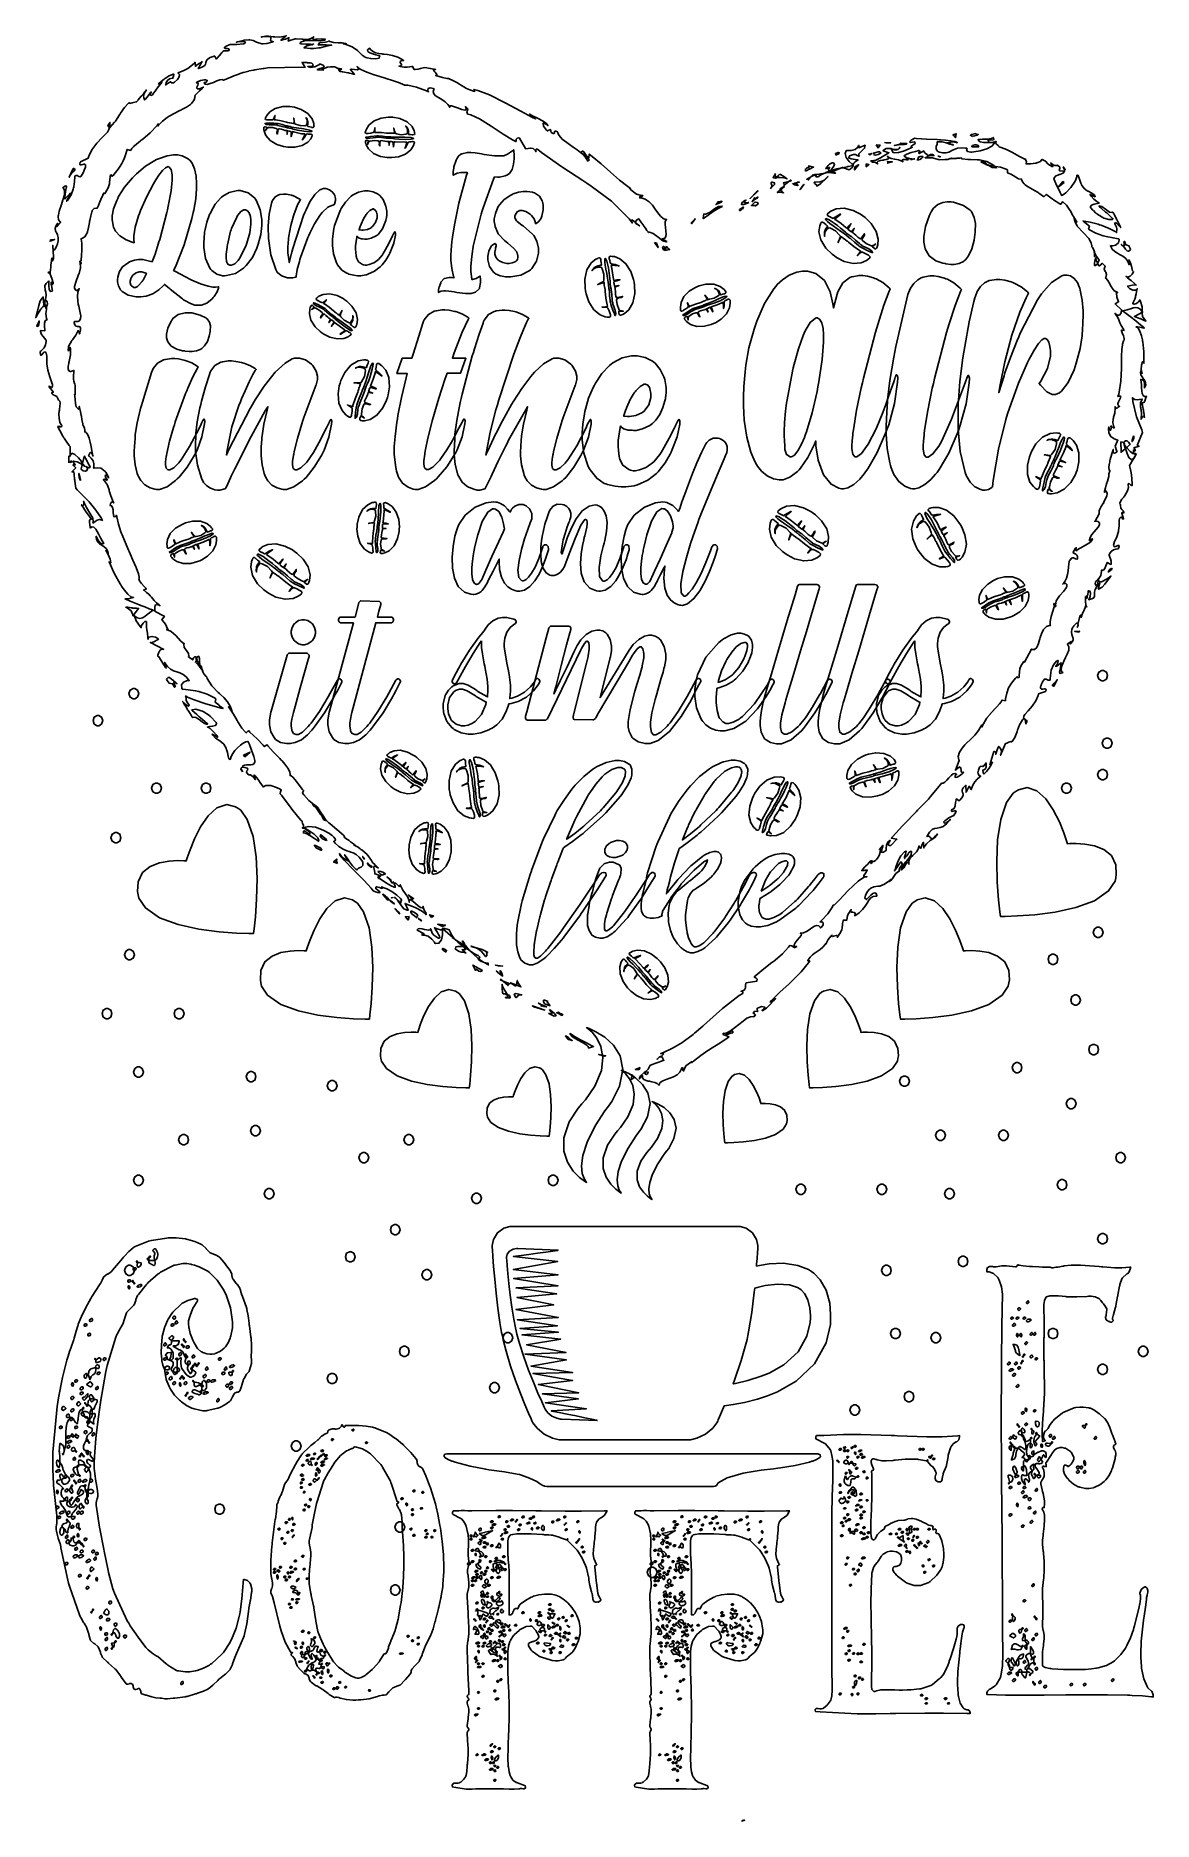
# Model space of a CAD drawing. Extents: x 85 to 277, y 22 to 328.
import ezdxf

# ---------------------------------------------------------------- set-up
doc = ezdxf.new("R2010")
doc.units = 0
doc.header["$MEASUREMENT"] = 0

msp = doc.modelspace()

# ---------------------------------------------------------------- linework, layer by layer
at = {"color": 32}
for points in [[(91.4396, 301.413), (90.4515, 300.32), (90.4515, 300.625), (90.5482, 301.537), (90.6819, 302.242), (90.6999, 302.331), (90.7094, 302.38), (90.715, 302.533), (90.6364, 302.601), (90.4406, 302.515), (90.1802, 302.328), (90.0987, 302.26), (90.1869, 302.208), (90.4117, 301.797), (90.4074, 301.228), (90.3813, 301.096), (90.3633, 301.035), (90.1608, 300.32), (90.1347, 300.25), (90.1072, 300.171), (89.844, 299.376), (89.8179, 299.296), (89.7901, 299.218), (89.5255, 298.424), (89.4994, 298.344), (89.4814, 298.265), (89.3315, 297.533), (89.323, 297.462), (89.305, 297.33), (89.3452, 296.77), (89.6137, 296.405), (89.7117, 296.369), (89.7117, 296.369), (89.6179, 296.255), (89.4373, 296.034), (89.3932, 295.981), (89.3576, 295.936), (89.1992, 295.72), (89.1124, 295.592), (89.1124, 295.592), (89.1385, 295.654), (89.1646, 295.876), (89.1907, 296.096), (89.2168, 296.157), (89.1247, 296.044), (88.9, 295.661), (88.8062, 295.253), (88.864, 294.892), (88.9674, 294.622), (89.0062, 294.533), (89.0475, 294.443), (89.166, 294.164), (89.2874, 293.719), (89.3025, 293.161), (89.203, 292.624), (89.1466, 292.453), (89.093, 292.328), (88.9123, 291.957), (88.7003, 291.633), (88.5363, 291.56), (88.4481, 291.751), (88.441, 291.817), (88.477, 290.019), (88.4576, 289.954), (88.3585, 289.77), (88.2467, 289.737), (88.1888, 289.891), (88.2096, 290.123), (88.2304, 290.196), (88.2304, 290.196), (88.1669, 289.833), (88.1585, 289.771), (88.1489, 289.711), (88.0622, 288.943), (88.054, 288.855), (88.0442, 288.776), (87.956, 287.999), (87.9479, 287.937), (87.938, 287.876), (87.9119, 287.514), (87.9119, 287.514), (87.8777, 287.55), (87.9217, 287.444), (88.1849, 286.686), (88.4135, 285.926), (88.441, 285.82), (88.4121, 285.762), (88.2869, 285.605), (88.2371, 285.742), (88.2026, 285.97), (88.102, 286.041), (88.0883, 286.033), (88.0883, 286.033), (88.1144, 285.794), (88.1765, 285.379), (88.1944, 285.291), (88.211, 285.195), (88.2731, 284.777), (88.3006, 284.551), (88.3006, 284.551), (88.2551, 284.497), (87.9877, 284.439), (87.7658, 284.816), (87.6695, 285.484), (87.6956, 286.059), (87.7355, 286.243), (87.6032, 286.154), (87.2381, 285.84), (87.0162, 285.495), (86.9858, 285.163), (87.0409, 284.889), (87.0659, 284.798), (87.0934, 284.69), (87.165, 284.36), (87.2105, 283.802), (87.1291, 283.072), (86.9379, 282.349), (86.8535, 282.116), (86.7473, 283.527), (86.589, 283.387), (86.2252, 282.838), (85.9621, 282.025), (85.7649, 281.073), (85.543, 280.235), (85.4424, 279.965), (85.477, 280.009), (85.8075, 280.591), (86.2623, 281.348), (86.3604, 281.481), (86.4249, 281.57), (86.6468, 281.818), (86.9142, 281.984), (87.1432, 281.898), (87.2892, 281.59), (87.3125, 281.481), (87.2765, 281.366), (87.1883, 280.688), (87.3111, 279.797), (87.3827, 279.576), (87.3054, 279.576), (87.0783, 279.429), (86.964, 279.021), (86.9611, 278.416), (86.9887, 277.858), (86.9957, 277.672), (86.2542, 277.742), (86.2845, 277.577), (86.4485, 277.092), (86.6951, 276.711), (86.9678, 276.424), (87.1859, 276.149), (87.2423, 276.049), (87.2367, 275.853), (87.1305, 275.266), (86.8881, 274.753), (86.5657, 274.413), (86.3053, 274.212), (86.2182, 274.144), (86.2196, 274.012), (86.2637, 273.615), (86.3646, 273.47), (86.5064, 273.578), (86.6771, 273.805), (86.8592, 274.016), (87.0423, 274.079), (87.2091, 273.862), (87.3263, 273.388), (87.3485, 273.226), (87.3234, 272.931), (87.3428, 272.036), (87.5235, 270.925), (87.8625, 269.774), (88.2138, 268.791), (88.3348, 268.464), (88.3348, 268.438), (88.3348, 268.379), (88.3348, 268.358), (88.3348, 268.252), (88.3348, 268.217), (88.3087, 268.121), (88.3006, 268.111), (88.2908, 268.095), (88.2385, 267.98), (88.2304, 267.971), (88.2206, 267.962), (88.0703, 267.997), (88.054, 268.005), (88.0181, 268.032), (87.8498, 268.178), (87.7094, 268.137), (87.7013, 268.111), (88.441, 267.229), (88.4467, 267.185), (88.3571, 267.036), (88.211, 267.045), (88.1944, 267.053), (88.2371, 266.954), (88.4647, 266.697), (88.7497, 266.608), (89.0475, 266.434), (89.305, 265.981), (89.359, 265.818), (89.4196, 265.803), (89.5738, 265.634), (89.6278, 265.259), (89.5809, 264.732), (89.5174, 264.251), (89.4994, 264.09), (89.4789, 263.918), (89.4362, 263.398), (89.45, 262.679), (89.6027, 261.987), (89.844, 261.505), (89.9583, 261.372), (89.946, 261.324), (89.8317, 261.193), (89.6401, 261.228), (89.4221, 261.309), (89.2514, 261.298), (89.2168, 261.268), (89.3078, 261.097), (89.5794, 260.579), (89.8483, 260.065), (90.0561, 259.676), (90.1912, 259.439), (90.2409, 259.362), (90.3016, 259.266), (90.6459, 258.746), (91.2012, 258.014), (91.3694, 257.81), (91.3335, 256.153), (91.3599, 256.293), (91.645, 256.672), (92.1576, 256.493), (92.7971, 255.87), (93.3154, 255.262), (93.4861, 255.058), (93.5207, 255.174), (93.7853, 256.126), (93.8029, 256.187), (93.8029, 256.187), (93.9271, 255.948), (93.9451, 255.904), (93.9712, 255.86), (94.2619, 255.324), (94.2979, 255.271), (94.3585, 255.156), (94.6369, 254.641), (94.791, 254.353), (94.791, 254.353), (94.7857, 254.31), (94.5526, 254.204), (94.1476, 254.371), (94.0513, 254.423), (94.0774, 254.397), (94.3144, 254.134), (94.3321, 254.106), (94.3268, 254.003), (94.2206, 253.697), (93.9655, 253.582), (93.6128, 253.684), (93.3016, 253.863), (93.2035, 253.93), (93.2201, 254.001), (93.3979, 254.706), (93.4159, 254.776), (93.2737, 254.864), (92.5544, 255.23), (91.9247, 255.297), (91.8284, 255.235), (91.8545, 255.209), (92.1893, 254.697), (92.2154, 254.635), (92.1798, 254.663), (91.8806, 254.724), (91.8626, 254.706), (91.8475, 254.684), (91.9593, 254.507), (92.25, 254.248), (92.3216, 254.176), (91.652, 253.471), (92.0048, 253.471), (92.0048, 253.471), (92.0475, 253.03), (92.1272, 252.236), (92.1452, 252.06), (92.1618, 251.883), (92.2595, 251.108), (92.3216, 250.685), (92.3216, 250.685), (92.5848, 250.381), (93.4297, 249.517), (94.6009, 248.325), (95.7792, 246.929), (96.6597, 245.609), (96.9077, 245.145), (96.7906, 245.214), (96.3856, 245.318), (96.012, 245.199), (95.6716, 244.948), (95.3615, 244.758), (95.25, 244.722), (95.3135, 244.898), (95.2253, 245.529), (94.7593, 246.389), (94.1433, 247.341), (93.7383, 248.143), (93.6625, 248.426), (93.6914, 248.316), (93.7204, 247.966), (93.6308, 247.756), (93.4681, 247.733), (93.3401, 247.796), (93.3097, 247.826), (93.3097, 247.826), (93.3813, 247.719), (93.5687, 247.435), (93.8308, 247.038), (94.0484, 246.703), (94.1215, 246.592), (94.1737, 246.513), (94.6492, 245.807), (94.6849, 245.746), (94.7194, 245.684), (94.8792, 245.459), (94.9674, 245.357), (94.9674, 245.357), (94.893, 245.339), (94.7014, 245.171), (94.6711, 244.837), (94.754, 244.385), (94.82, 243.978), (94.827, 243.84), (94.8877, 243.907), (95.1466, 244.04), (95.4486, 243.962), (95.7365, 243.673), (96.0176, 243.232), (96.2932, 242.702), (96.5729, 242.143), (96.8569, 241.621), (97.0703, 241.293), (97.1543, 241.194), (97.0979, 241.157), (96.8858, 241.11), (96.5673, 241.23), (96.2173, 241.64), (95.9238, 242.226), (95.8494, 242.429), (95.8356, 242.288), (95.8868, 241.852), (96.0935, 241.435), (96.4173, 241.125), (96.8015, 240.873), (97.1931, 240.625), (97.536, 240.331), (97.7759, 239.939), (97.8627, 239.53), (97.8599, 239.396), (97.8242, 239.475), (97.6877, 239.77), (97.4975, 239.943), (97.4369, 239.959), (97.5762, 239.828), (97.8888, 239.32), (98.2306, 238.518), (98.359, 237.881), (98.1964, 237.727), (98.1784, 237.736), (98.0362, 238.055), (98.0888, 237.923), (98.7958, 236.325), (98.884, 236.149), (98.9722, 235.972), (99.9423, 234.262), (100.048, 234.104), (100.192, 233.874), (100.657, 233.201), (101.247, 232.494), (101.783, 232.045), (102.128, 231.902), (102.235, 231.915), (102.208, 231.899), (101.998, 231.842), (101.564, 231.753), (101.103, 231.684), (100.849, 231.661), (100.788, 231.669), (100.788, 231.669), (101.005, 231.577), (101.45, 231.396), (101.564, 231.352), (101.679, 231.299), (103.098, 230.709), (103.258, 230.646), (103.482, 230.557), (104.159, 230.289), (104.938, 229.985), (105.485, 229.774), (105.693, 229.694), (105.693, 229.694), (105.602, 229.684), (105.341, 229.567), (104.975, 229.308), (104.59, 228.987), (104.188, 228.672), (103.764, 228.428), (103.316, 228.326), (102.842, 228.431), (102.447, 228.701), (102.342, 228.812), (102.386, 228.68), (102.694, 227.892), (103.356, 226.942), (103.576, 226.73), (103.553, 226.815), (103.63, 227.109), (103.875, 227.534), (104.2, 227.813), (104.455, 227.799), (104.492, 227.754), (104.477, 227.526), (104.461, 226.839), (104.509, 226.334), (104.611, 225.79), (104.714, 225.016), (104.739, 224.755), (104.721, 224.831), (104.891, 225.108), (105.397, 225.24), (106.014, 225.123), (106.425, 224.847), (106.503, 224.719), (106.433, 224.719), (106.223, 224.608), (105.828, 224.376), (105.427, 224.185), (105.176, 224.154), (105.128, 224.19), (107.421, 222.992), (107.353, 223.04), (107.057, 223.053), (106.737, 222.797), (106.503, 222.356), (106.404, 221.987), (106.398, 221.861), (106.398, 221.861), (106.594, 221.736), (106.988, 221.117), (107.448, 220.359), (107.738, 219.922), (107.844, 219.817), (107.597, 220.769), (107.695, 220.587), (108.067, 220.081), (108.574, 219.633), (109.107, 219.348), (109.656, 219.147), (110.208, 218.951), (110.756, 218.685), (111.288, 218.27), (111.686, 217.8), (111.795, 217.628), (111.697, 217.656), (111.359, 217.606), (110.824, 217.369), (110.474, 216.9), (110.515, 216.335), (110.596, 216.183), (110.71, 216.174), (111.645, 216.086), (112.897, 215.892), (113.171, 215.83), (113.453, 215.769), (114.864, 215.332), (116.134, 214.665), (116.346, 214.489), (116.276, 213.924), (116.276, 213.924), (116.479, 213.753), (116.858, 213.457), (116.946, 213.395), (117.025, 213.324), (117.399, 213.026), (117.615, 212.865), (117.615, 212.865), (117.267, 212.918), (116.235, 213.173), (114.455, 213.705), (112.639, 214.355), (111.516, 214.829), (111.161, 215.018), (111.195, 214.9), (111.259, 214.527), (111.265, 214.291), (111.377, 214.022), (111.686, 213.575), (111.795, 213.431), (111.795, 213.382), (111.653, 213.233), (111.322, 213.404), (110.946, 213.749), (110.727, 213.987), (110.666, 214.066), (110.666, 214.066), (110.738, 213.945), (110.931, 213.625), (111.201, 213.173), (111.435, 212.784), (111.514, 212.655), (111.591, 212.527), (111.829, 212.142), (112.113, 211.703), (112.317, 211.395), (112.396, 211.278), (112.396, 211.278), (112.436, 211.322), (112.638, 211.376), (112.956, 211.282), (113.322, 211.062), (113.709, 210.777), (114.093, 210.487), (114.449, 210.257), (114.749, 210.148), (114.935, 210.184), (114.97, 210.22), (114.97, 210.22), (114.849, 210.318), (114.533, 210.578), (114.09, 210.95), (113.717, 211.275), (113.594, 211.384), (113.465, 211.495), (113.082, 211.825), (112.642, 212.21), (112.334, 212.483), (112.219, 212.585), (112.219, 212.585), (112.29, 212.655), (112.941, 212.743), (113.876, 212.478), (114.088, 212.372), (114.194, 212.32), (115.252, 211.649), (115.358, 211.56), (115.463, 211.472), (116.407, 210.45), (116.487, 210.326), (116.499, 210.245), (116.313, 209.965), (115.816, 209.806), (115.266, 209.742), (114.979, 209.7), (114.935, 209.656), (115.032, 209.64), (115.368, 209.397), (115.944, 208.872), (116.447, 208.307), (116.663, 208.022), (116.663, 207.927), (115.747, 208.456), (115.839, 208.26), (116.32, 207.765), (117.06, 207.289), (117.76, 206.726), (118.163, 206.026), (118.217, 205.776), (118.28, 205.671), (118.374, 205.293), (118.48, 204.695), (118.612, 204.224), (118.813, 204.1), (118.85, 204.118), (118.864, 204.242), (118.987, 204.605), (119.265, 205.124), (119.651, 205.641), (120.107, 206.128), (120.598, 206.557), (121.088, 206.896), (121.54, 207.117), (121.825, 207.191), (121.921, 207.187), (121.937, 207.143), (122.12, 206.682), (122.496, 205.687), (122.867, 204.588), (123.039, 203.951), (123.049, 203.765), (123.051, 203.684), (122.968, 203.436), (122.732, 203.263), (122.393, 203.196), (122.003, 203.188), (121.611, 203.186), (121.267, 203.145), (121.025, 203.013), (120.933, 202.81), (120.933, 202.741), (120.977, 202.769), (121.374, 202.719), (121.77, 202.583), (121.815, 202.565), (121.838, 202.507), (121.812, 202.291), (121.667, 202.134), (121.649, 201.91), (121.919, 201.542), (122.025, 201.436), (122.083, 201.464), (122.302, 201.458), (122.569, 201.312), (122.807, 201.081), (122.995, 200.841), (123.118, 200.677), (123.156, 200.667), (123.092, 200.895), (122.953, 201.301), (122.907, 201.436), (123.048, 201.327), (123.434, 200.943), (123.737, 200.502), (124.038, 200.008), (124.423, 199.508), (124.567, 199.355), (124.58, 199.445), (124.955, 199.66), (125.782, 199.62), (126.769, 199.315), (127.441, 198.978), (127.635, 198.826), (127.581, 198.808), (127.449, 198.548), (127.423, 198.281), (127.423, 198.191), (127.616, 197.962), (128.45, 196.908), (129.161, 195.942), (129.293, 195.756), (129.425, 195.571), (130.135, 194.655), (130.969, 193.703), (131.163, 193.499), (131.163, 193.421), (131.247, 193.189), (131.392, 192.789), (131.431, 192.462), (131.249, 192.36), (131.197, 192.37), (131.276, 192.336), (131.735, 192.168), (132.3, 191.823), (132.432, 191.699), (132.46, 191.609), (132.514, 191.327), (132.446, 191.234), (132.272, 191.331), (132.039, 191.524), (131.791, 191.724), (131.574, 191.838), (131.432, 191.779), (131.4, 191.532), (131.41, 191.452), (131.484, 191.5), (131.856, 191.417), (132.529, 191.057), (133.294, 190.551), (133.834, 190.188), (134.02, 190.077), (134.064, 190.19), (133.887, 190.653), (133.256, 191.272), (132.407, 191.859), (131.818, 192.217), (131.622, 192.334), (131.754, 192.461), (132.363, 192.619), (133.452, 192.49), (134.772, 191.983), (135.866, 191.372), (136.208, 191.135), (136.32, 191.05), (136.638, 190.767), (136.854, 190.497), (136.91, 190.308), (136.86, 190.183), (136.755, 190.105), (136.653, 190.053), (136.605, 190.016), (136.648, 189.978), (136.665, 189.971), (136.853, 189.76), (137.483, 189.181), (138.201, 188.698), (138.839, 188.419), (139.271, 188.284), (139.417, 188.243), (139.553, 188.204), (139.952, 188.068), (140.466, 187.798), (140.995, 187.335), (141.441, 186.781), (141.57, 186.583), (141.618, 186.429), (141.603, 185.912), (141.292, 185.597), (140.88, 185.414), (140.638, 185.219), (140.618, 185.138), (140.408, 185.284), (139.849, 185.819), (139.343, 186.509), (138.935, 187.168), (138.599, 187.621), (138.465, 187.748), (139.171, 186.655), (139.061, 186.695), (138.749, 186.859), (138.283, 187.176), (137.866, 187.559), (137.634, 187.851), (137.583, 187.96), (137.654, 187.687), (138.378, 186.804), (139.977, 185.16), (141.835, 183.312), (143.047, 182.011), (143.404, 181.54), (143.505, 181.504), (143.808, 181.384), (144.206, 181.245), (144.485, 181.218), (144.544, 181.362), (144.533, 181.398), (143.827, 181.927), (143.812, 181.984), (143.826, 182.168), (143.972, 182.241), (144.209, 182.2), (144.483, 182.101), (144.739, 182), (144.923, 181.953), (144.978, 182.017), (144.888, 182.193), (144.851, 182.246), (145.062, 182.15), (145.703, 181.868), (146.587, 181.42), (147.46, 180.822), (148.094, 180.216), (148.273, 179.987), (148.026, 179.247), (148.048, 179.287), (147.985, 179.484), (147.756, 179.842), (147.414, 180.195), (147.139, 180.382), (147.038, 180.41), (147.184, 180.367), (147.541, 179.955), (148.047, 179.177), (148.639, 178.477), (149.226, 178.227), (149.401, 178.259), (148.872, 179.388), (149.09, 179.29), (149.761, 179.03), (150.724, 178.643), (151.66, 178.143), (152.297, 177.647), (152.47, 177.447), (152.466, 177.559), (152.403, 177.892), (152.272, 178.038), (152.108, 178.252), (151.967, 178.732), (151.941, 178.894), (151.941, 178.824), (151.824, 178.612), (151.522, 178.682), (151.099, 178.985), (150.627, 179.393), (150.17, 179.783), (149.797, 180.031), (149.578, 180.012), (149.557, 179.699), (149.578, 179.6), (149.556, 179.816), (149.345, 180.451), (148.934, 181.06), (148.456, 181.689), (148.102, 182.361), (148.026, 182.598), (148, 182.561), (147.964, 182.419), (147.906, 182.298), (147.723, 182.39), (147.388, 182.728), (147.285, 182.845), (147.205, 182.845), (146.984, 182.871), (146.968, 182.879), (146.958, 182.889), (146.932, 182.936), (146.932, 182.951), (146.932, 182.933), (146.968, 182.893), (146.968, 182.879), (146.968, 182.879), (146.964, 182.846), (146.968, 182.845), (147.002, 182.775), (147.179, 182.324), (147.179, 182.174), (147.004, 182.174), (146.483, 182.382), (145.696, 182.855), (144.937, 183.366), (144.485, 183.64), (144.322, 183.691), (144.278, 183.745), (144.187, 183.938), (144.33, 183.961), (144.538, 183.965), (144.611, 184.11), (144.603, 184.15), (143.617, 184.503), (143.643, 184.547), (143.666, 184.715), (143.634, 184.981), (143.568, 185.259), (143.509, 185.513), (143.503, 185.703), (143.594, 185.789), (143.829, 185.73), (144.148, 185.557), (144.25, 185.491), (144.25, 185.491), (144.078, 185.651), (143.783, 185.95), (143.721, 186.02), (143.651, 186.082), (143.351, 186.378), (143.192, 186.549), (143.192, 186.549), (143.086, 186.753), (142.326, 187.767), (141.428, 188.569), (141.252, 188.666), (141.169, 188.777), (140.82, 189.034), (140.34, 189.283), (140.076, 189.4), (140.244, 189.382), (140.299, 189.371), (140.299, 189.371), (139.995, 189.592), (139.462, 189.989), (139.347, 190.077), (139.232, 190.165), (138.698, 190.562), (138.395, 190.783), (138.395, 190.783), (138.465, 190.889), (138.261, 191.101), (137.147, 192.083), (135.978, 193.05), (135.749, 193.252), (135.511, 193.456), (134.404, 194.584), (133.49, 195.96), (133.35, 196.285), (133.19, 196.401), (132.362, 197.066), (131.462, 198.033), (131.269, 198.297), (131.446, 198.79), (131.269, 198.928), (130.832, 199.456), (130.227, 200.299), (129.649, 201.023), (129.249, 201.33), (129.117, 201.33), (129.136, 201.483), (129.048, 201.962), (128.724, 202.632), (128.209, 203.32), (127.732, 203.845), (127.565, 204.012), (127.345, 204.25), (126.219, 205.397), (125.288, 206.437), (125.166, 206.622), (124.671, 206.305), (124.485, 206.543), (123.445, 207.654), (122.228, 208.802), (121.955, 209.057), (121.602, 208.668), (121.46, 208.766), (120.822, 209.463), (120.235, 210.37), (120.121, 210.572), (120.005, 210.777), (119.406, 211.857), (118.7, 212.919), (118.533, 213.114), (118.626, 213.114), (118.903, 212.853), (119.141, 212.4), (119.169, 212.302), (119.118, 212.54), (118.846, 213.229), (118.343, 214.027), (117.713, 214.738), (117.192, 215.243), (117.016, 215.407), (116.778, 215.619), (115.671, 216.73), (114.899, 217.982), (114.829, 218.263), (114.713, 218.351), (114.321, 218.798), (114.088, 219.261), (114.053, 219.358), (114.062, 219.349), (114.15, 219.261), (114.16, 219.251), (114.15, 219.261), (114.062, 219.411), (114.053, 219.428), (114.035, 219.49), (113.867, 220.143), (113.841, 220.204), (113.85, 220.143), (113.965, 219.552), (113.983, 219.498), (113.921, 219.586), (113.497, 220.111), (112.968, 220.689), (112.853, 220.803), (113.171, 221.332), (113.162, 221.342), (113.073, 221.43), (113.065, 221.438), (113.043, 221.52), (112.911, 221.743), (112.73, 221.753), (112.548, 221.543), (112.425, 221.283), (112.396, 221.192), (112.334, 221.245), (111.715, 221.686), (111.654, 221.721), (111.718, 221.841), (111.686, 222.319), (111.31, 222.819), (110.918, 223.354), (110.853, 223.9), (110.913, 224.05), (110.754, 224.076), (110.32, 224.482), (109.56, 225.315), (108.724, 226.089), (108.095, 226.38), (107.914, 226.343), (107.94, 226.361), (108.011, 226.475), (108.136, 226.384), (108.162, 226.343), (108.09, 226.511), (107.72, 227.313), (107.208, 227.975), (107.068, 228.071), (107.527, 228.706), (107.527, 228.706), (107.279, 228.838), (106.82, 229.077), (106.715, 229.129), (106.618, 229.183), (106.163, 229.421), (105.904, 229.552), (105.904, 229.552), (105.893, 229.716), (105.877, 230.208), (105.96, 230.612), (106.236, 230.724), (106.657, 230.576), (106.785, 230.504), (106.638, 230.63), (106.206, 231.014), (105.803, 231.401), (105.523, 231.703), (105.308, 231.957), (105.1, 232.198), (104.845, 232.465), (104.484, 232.795), (104.094, 233.119), (103.963, 233.222), (104.422, 233.363), (104.355, 233.489), (104.069, 233.823), (103.619, 234.294), (103.261, 234.757), (103.157, 235.103), (103.188, 235.197), (103.203, 235.395), (103.076, 236.003), (102.697, 237.067), (102.14, 238.343), (101.652, 239.422), (101.494, 239.783), (101.378, 240.031), (100.285, 242.659), (100.189, 242.923), (100.083, 243.188), (99.6541, 244.515), (99.351, 245.79), (99.3069, 246.027), (99.2449, 245.952), (99.0163, 245.765), (98.8564, 245.816), (98.7848, 246.093), (98.7545, 246.503), (98.7242, 246.962), (98.6469, 247.377), (98.4786, 247.66), (98.2472, 247.735), (98.1784, 247.72), (98.2183, 247.781), (98.3065, 247.986), (98.4194, 248.223), (98.5795, 248.316), (98.7929, 248.199), (98.848, 248.143), (98.7242, 248.364), (98.323, 249.366), (98.0803, 250.244), (98.0362, 250.402), (97.9921, 250.562), (97.7138, 251.306), (97.2083, 251.998), (97.0499, 252.13), (97.0802, 252.17), (97.2439, 252.23), (97.4411, 252.157), (97.6189, 252.071), (97.7403, 252.105), (97.7554, 252.13), (97.7276, 252.166), (97.499, 252.466), (97.3748, 252.835), (97.4026, 252.906), (97.4079, 252.921), (97.6436, 252.876), (97.9124, 252.519), (97.966, 252.448), (97.9219, 252.563), (97.4549, 253.445), (97.4026, 253.507), (97.3487, 253.569), (96.8195, 254.01), (96.7673, 254.036), (96.6516, 254.09), (96.0783, 254.176), (95.5051, 254.124), (95.3904, 254.106), (95.407, 254.288), (95.4056, 254.839), (95.2803, 255.395), (94.9882, 255.843), (94.6355, 256.165), (94.5085, 256.257), (94.5487, 256.339), (94.6587, 256.589), (94.8171, 256.814), (95.0143, 256.735), (95.232, 256.304), (95.286, 256.153), (95.2666, 256.25), (95.213, 256.541), (95.1039, 257.121), (94.9621, 257.82), (94.791, 258.556), (94.5928, 259.256), (94.3723, 259.839), (94.131, 260.23), (93.9327, 260.36), (93.8749, 260.35), (93.9038, 260.402), (93.9038, 260.612), (93.8209, 260.959), (93.6847, 261.294), (93.5909, 261.47), (93.5563, 261.515), (93.5122, 261.709), (93.3619, 262.459), (93.2822, 263.032), (93.2737, 263.136), (93.2561, 263.242), (93.1499, 263.813), (92.9735, 264.539), (92.921, 264.724), (92.8867, 264.267), (92.746, 264.331), (92.3918, 264.673), (92.2457, 265.214), (92.2267, 265.909), (92.1618, 266.561), (92.111, 266.77), (92.2154, 266.736), (92.2253, 266.967), (92.2376, 267.662), (92.2073, 268.243), (92.1357, 268.602), (92.0655, 268.792), (92.039, 268.853), (92.0171, 268.905), (91.9649, 269.069), (91.9166, 269.412), (91.9208, 269.988), (91.9773, 270.672), (92.0048, 270.897), (91.4756, 270.687), (91.386, 270.696), (91.1324, 270.841), (91.011, 271.172), (91.0428, 271.65), (91.1271, 272.092), (91.1571, 272.238), (91.2012, 272.451), (91.4301, 273.575), (91.4121, 274.682), (91.3335, 274.884), (91.0526, 274.249), (91.0248, 274.303), (91.0594, 274.982), (91.0869, 275.06), (91.113, 275.141), (91.5899, 275.934), (91.652, 276.013), (91.7663, 276.173), (92.3135, 276.944), (92.6828, 277.628), (92.7104, 277.742), (92.7104, 277.742), (92.8469, 277.632), (92.939, 277.239), (92.9569, 277.177), (93.0081, 277.347), (93.1263, 277.862), (93.1347, 278.232), (93.0233, 278.384), (92.8289, 278.413), (92.5918, 278.416), (92.3562, 278.488), (92.1576, 278.726), (92.0517, 279.098), (92.039, 279.224), (92.0972, 279.272), (92.359, 279.31), (92.691, 279.277), (92.9721, 279.403), (93.1196, 279.823), (93.1333, 279.965), (93.1704, 280.027), (93.1817, 280.276), (93.1016, 280.759), (92.9488, 281.375), (92.8176, 281.905), (92.7806, 282.082), (92.7393, 282.271), (92.6483, 282.841), (92.5985, 283.603), (92.6758, 284.319), (92.8342, 284.799), (92.921, 284.938), (92.8631, 284.882), (92.68, 284.719), (92.45, 284.609), (92.2514, 284.716), (92.1286, 285.04), (92.111, 285.151), (92.1191, 285.31), (92.3699, 286.197), (92.7446, 287.171), (92.8165, 287.373), (92.8949, 287.568), (93.1415, 288.52), (93.0712, 289.402), (92.9929, 289.56), (93.019, 289.596), (93.2092, 289.737), (93.2737, 289.737), (93.2642, 289.861), (93.2822, 290.645), (93.3358, 291.535), (93.3457, 291.711), (93.3538, 291.898), (93.3581, 292.757), (93.2737, 293.423), (93.2395, 293.511), (93.3718, 293.529), (93.883, 293.852), (94.2178, 294.401), (94.2619, 294.533), (94.3144, 294.676), (94.5127, 295.465), (94.6587, 296.307), (94.6849, 296.474), (94.7194, 296.642), (94.8835, 297.45), (95.0655, 298.133), (95.1096, 298.238), (95.1618, 298.344), (95.4691, 298.71), (95.8854, 298.777), (95.9915, 298.733), (95.9915, 298.733), (96.0395, 298.853), (96.1401, 299.095), (96.1679, 299.156), (96.194, 299.218), (96.5108, 299.995), (96.5549, 300.073), (96.6336, 300.241), (96.974, 300.977), (97.1543, 301.378), (97.1543, 301.378), (97.2965, 301.236), (97.4189, 301.431), (97.8599, 302.26), (98.0902, 302.949), (98.1082, 303.072), (98.1343, 303.196), (98.2126, 304.056), (98.2126, 304.341), (98.25, 304.38), (98.3961, 304.464), (98.4952, 304.417), (98.5393, 304.297), (98.5559, 304.219), (98.5654, 304.201), (98.7129, 304.376), (99.1514, 304.902), (99.6075, 305.474), (99.9603, 305.966), (100.237, 306.423), (100.466, 306.895), (100.674, 307.425), (100.89, 308.065), (101.079, 308.66), (101.141, 308.857), (101.74, 308.681), (101.749, 308.725), (101.917, 308.995), (102.225, 309.316), (102.306, 309.386), (102.384, 309.458), (103.452, 310.312), (103.576, 310.408), (103.823, 310.603), (105.1, 311.689), (106.274, 312.95), (106.469, 313.231), (106.477, 313.214), (106.503, 313.09), (106.459, 312.897), (106.433, 312.844), (106.537, 313.004), (107.221, 313.703), (108.029, 314.317), (108.197, 314.431), (108.373, 314.547), (110.173, 315.508), (110.349, 315.596), (110.526, 315.684), (111.324, 316.116), (111.997, 316.583), (112.113, 316.688), (112.227, 316.786), (112.632, 317.329), (112.791, 317.959), (112.783, 318.099), (112.783, 318.099), (112.968, 318.312), (112.995, 318.346), (113.029, 318.382), (113.444, 318.797), (113.488, 318.841), (113.585, 318.929), (114.004, 319.326), (114.23, 319.546), (114.23, 319.546), (114.064, 319.466), (113.552, 319.264), (113.206, 319.22), (113.097, 319.348), (113.119, 319.526), (113.135, 319.581), (113.163, 319.651), (113.253, 319.86), (113.33, 320.12), (113.273, 320.286), (113.06, 320.303), (112.995, 320.286), (113.1, 320.366), (113.753, 320.658), (114.406, 320.807), (114.512, 320.815), (114.61, 320.815), (114.904, 320.701), (114.682, 320.389), (114.583, 320.322), (114.37, 320.322), (114.376, 320.251), (114.531, 320.044), (114.893, 320.006), (115.391, 320.136), (115.962, 320.358), (116.541, 320.601), (117.064, 320.789), (117.467, 320.851), (117.667, 320.76), (117.687, 320.711), (117.836, 320.781), (119.335, 321.426), (119.485, 321.487), (120.297, 321.769), (120.367, 321.795), (121.073, 322.034), (121.143, 322.05), (122.025, 322.298), (122.096, 322.316), (122.837, 322.466), (122.907, 322.475), (123.048, 322.511), (124.521, 322.739), (124.671, 322.756), (125.262, 322.828), (131.109, 322.96), (131.692, 322.932), (131.163, 323.78), (131.163, 323.78), (131.422, 323.762), (131.836, 323.744), (131.975, 323.744), (132.079, 323.736), (132.538, 323.697), (132.785, 323.674), (132.785, 323.674), (132.853, 323.64), (133.028, 323.476), (133.064, 323.255), (132.8, 323.093), (132.311, 323.06), (132.151, 323.074), (132.221, 323.014), (132.697, 322.912), (133.244, 323.004), (133.35, 323.038), (133.455, 323.074), (133.914, 323.295), (134.162, 323.447), (134.162, 323.497), (134.314, 323.459), (134.768, 323.299), (134.968, 323.124), (134.87, 322.968), (134.658, 322.857), (134.585, 322.828), (134.502, 322.793), (134.246, 322.709), (133.94, 322.617), (133.78, 322.55), (133.853, 322.512), (133.879, 322.509), (134.831, 322.475), (134.621, 322.579), (134.717, 322.615), (135.465, 322.942), (135.537, 322.968), (135.616, 322.986), (136.08, 323.048), (136.737, 323.004), (136.914, 322.968), (137.024, 322.927), (137.335, 322.741), (137.463, 322.541), (137.492, 322.389), (137.583, 322.307), (137.619, 322.298), (137.619, 322.279), (137.724, 322.218), (138.042, 322.192), (138.148, 322.192), (138.148, 322.192), (138.461, 322.126), (139.039, 322.007), (139.171, 321.98), (139.294, 321.954), (139.849, 321.817), (140.159, 321.733), (140.159, 321.733), (139.488, 322.579), (139.659, 322.604), (140.189, 322.584), (140.714, 322.523), (140.907, 322.615), (140.702, 322.971), (140.618, 323.074), (140.742, 322.918), (141.264, 322.57), (142.274, 322.104), (143.524, 321.666), (144.544, 321.345), (144.885, 321.24), (145.114, 321.17), (147.215, 320.525), (147.391, 320.463), (147.567, 320.402), (148.295, 320.124), (148.758, 319.899), (148.802, 319.863), (149.306, 319.863), (150.821, 319.551), (152.523, 318.903), (152.893, 318.735), (152.837, 318.784), (152.74, 319.01), (152.805, 319.296), (153.161, 319.416), (153.713, 319.275), (153.881, 319.194), (153.805, 319.107), (153.668, 318.766), (153.768, 318.396), (154.105, 318.058), (154.595, 317.73), (155.163, 317.389), (155.727, 317.011), (156.208, 316.574), (156.475, 316.194), (156.527, 316.053), (156.5, 316.107), (156.515, 316.315), (156.831, 316.314), (157.365, 316.148), (157.847, 315.97), (158.008, 315.913), (158.16, 315.856), (158.622, 315.699), (159.111, 315.6), (159.348, 315.72), (159.265, 316.063), (159.209, 316.159), (159.32, 316.087), (159.607, 315.793), (159.566, 315.552), (159.451, 315.298), (159.563, 314.971), (159.632, 314.89), (160.154, 314.756), (161.655, 314.078), (163.653, 312.862), (165.704, 311.488), (167.323, 310.486), (167.886, 310.198), (167.913, 310.224), (167.93, 310.366), (167.948, 310.59), (168.085, 310.768), (168.389, 310.811), (168.487, 310.797), (169.51, 308.997), (169.609, 308.959), (169.964, 308.98), (170.4, 309.087), (170.848, 309.009), (171.252, 308.597), (171.344, 308.434), (171.33, 308.482), (171.298, 308.629), (171.3, 308.805), (171.394, 308.901), (171.573, 308.879), (171.626, 308.857), (172.278, 308.311), (175.754, 305.842), (179.37, 303.513), (180.093, 303.036), (180.815, 302.561), (184.282, 299.973), (187.361, 296.908), (187.89, 296.193), (187.829, 296.299), (187.694, 296.642), (187.792, 296.736), (188.087, 296.586), (188.39, 296.372), (188.49, 296.297), (188.454, 296.338), (188.406, 296.513), (188.542, 296.66), (188.757, 296.795), (188.893, 296.919), (188.913, 296.969), (188.913, 296.969), (188.99, 296.867), (189.194, 296.594), (189.478, 296.211), (189.716, 295.88), (189.794, 295.768), (189.872, 295.658), (190.11, 295.329), (190.394, 294.944), (190.598, 294.673), (190.676, 294.569), (190.676, 294.569), (190.835, 294.621), (191.434, 294.397), (192.294, 293.768), (193.121, 293.151), (193.663, 292.959), (193.781, 293.018), (193.005, 293.511), (193.109, 293.504), (193.428, 293.594), (193.631, 293.88), (193.676, 294.319), (193.625, 294.852), (193.544, 295.425), (193.494, 295.982), (193.54, 296.468), (193.672, 296.761), (193.745, 296.827), (193.599, 296.836), (193.171, 297.006), (192.691, 297.411), (192.257, 297.972), (191.821, 298.614), (191.342, 299.265), (190.769, 299.849), (190.056, 300.296), (189.387, 300.507), (189.159, 300.531), (189.136, 300.578), (189.141, 300.751), (189.34, 300.779), (189.571, 300.78), (189.659, 300.891), (189.654, 300.919), (189.468, 300.911), (188.59, 301.18), (187.624, 301.926), (187.395, 302.154), (187.572, 302.154), (187.081, 302.493), (185.66, 303.582), (184.106, 304.916), (182.511, 306.342), (180.998, 307.632), (180.482, 308.045), (180.41, 307.41), (180.242, 307.552), (179.757, 308.069), (179.484, 308.461), (179.423, 308.54), (179.348, 308.533), (179.131, 308.439), (179.166, 308.256), (179.418, 308.019), (179.779, 307.75), (180.143, 307.478), (180.399, 307.225), (180.442, 307.019), (180.236, 306.896), (180.163, 306.881), (180.134, 307.039), (179.863, 307.482), (179.25, 308.109), (178.431, 308.748), (177.746, 309.229), (177.517, 309.386), (177.29, 309.542), (176.616, 310.014), (175.838, 310.625), (175.289, 311.217), (175.084, 311.643), (175.084, 311.785), (175.005, 311.835), (174.757, 311.958), (174.589, 311.978), (174.527, 311.898), (174.519, 311.767), (174.511, 311.638), (174.449, 311.558), (174.28, 311.579), (174.032, 311.701), (173.955, 311.749), (173.849, 312.244), (173.32, 312.032), (173.144, 312.164), (172.631, 312.826), (172.543, 313.347), (172.579, 313.407), (172.623, 313.373), (172.954, 313.218), (173.301, 313.082), (173.354, 313.054), (173.197, 313.247), (172.576, 313.705), (171.605, 314.229), (170.731, 314.634), (170.312, 314.846), (170.251, 314.924), (171.274, 314.078), (170.623, 314.39), (168.716, 315.414), (166.061, 316.87), (163.365, 318.201), (161.374, 318.98), (160.69, 319.158), (160.831, 318.805), (160.617, 318.866), (159.986, 319.072), (159.384, 319.322), (158.939, 319.566), (158.568, 319.811), (158.189, 320.071), (157.719, 320.354), (157.076, 320.669), (156.402, 320.947), (156.174, 321.028), (156.317, 321.028), (156.052, 321.028), (155.261, 321.174), (154.313, 321.478), (154.128, 321.557), (154.175, 321.557), (154.316, 321.605), (154.316, 321.728), (154.194, 321.9), (154.018, 322.096), (153.852, 322.289), (153.766, 322.45), (153.823, 322.557), (154.026, 322.585), (154.094, 322.579), (153.866, 322.626), (153.183, 322.76), (152.587, 322.858), (152.213, 322.889), (151.967, 322.868), (151.758, 322.808), (151.493, 322.724), (151.078, 322.632), (150.588, 322.562), (150.424, 322.545), (150.143, 323.108), (150.023, 323.087), (149.669, 323.007), (149.243, 322.942), (148.683, 322.971), (148.029, 323.092), (147.814, 323.144), (147.896, 323.143), (148.15, 323.175), (148.262, 323.274), (148.226, 323.421), (148.123, 323.595), (148.027, 323.771), (148.022, 323.929), (148.182, 324.046), (148.488, 324.095), (148.59, 324.097), (148.36, 324.261), (147.611, 324.666), (146.693, 324.992), (145.84, 325.154), (145.256, 325.211), (145.062, 325.225), (144.887, 325.238), (144.366, 325.291), (143.761, 325.429), (143.242, 325.713), (142.892, 326.076), (142.805, 326.213), (142.699, 326.166), (142.425, 325.932), (142.469, 325.672), (142.803, 325.446), (143.171, 325.3), (143.298, 325.261), (143.433, 325.217), (143.847, 325.097), (144.298, 324.97), (144.533, 324.885), (144.453, 324.841), (144.427, 324.838), (144.464, 324.798), (144.42, 324.522), (143.822, 324.401), (142.952, 324.447), (142.329, 324.558), (142.133, 324.626), (142.01, 324.662), (141.476, 325.041), (140.927, 325.597), (140.794, 325.72), (140.662, 325.844), (139.801, 326.444), (138.57, 326.902), (138.253, 326.955), (138.315, 326.946), (138.517, 326.955), (138.72, 326.964), (138.782, 326.955), (138.622, 327.035), (138.079, 327.142), (137.345, 327.153), (136.569, 327.199), (135.935, 327.379), (135.749, 327.484), (135.636, 327.389), (135.19, 327.23), (134.663, 327.225), (134.229, 327.172), (133.98, 326.888), (133.949, 326.778), (133.949, 326.778), (134.319, 326.778), (134.914, 326.778), (135.114, 326.778), (135.315, 326.778), (135.92, 326.76), (136.278, 326.742), (136.278, 326.742), (136.19, 326.734), (135.342, 326.584), (135.254, 326.566), (135.166, 326.54), (134.258, 326.301), (134.162, 326.283), (134.064, 326.267), (133.211, 326.143), (132.927, 326.143), (132.564, 326.143), (131.612, 326.293), (131.48, 326.319), (131.524, 326.364), (132.009, 326.612), (132.635, 326.823), (132.751, 326.849), (132.591, 326.929), (131.811, 326.937), (131.011, 326.946), (130.845, 327.025), (130.861, 327.101), (131.029, 327.302), (131.4, 327.458), (131.916, 327.521), (132.383, 327.525), (132.538, 327.518), (132.882, 327.518), (133.914, 327.502), (134.998, 327.624), (135.184, 327.695), (135.104, 327.749), (134.487, 327.824), (133.765, 327.776), (133.633, 327.767), (133.546, 327.755), (133.283, 327.733), (133.058, 327.767), (133.007, 327.906), (133.122, 328.126), (133.174, 328.19), (133.032, 328.041), (132.27, 327.714), (131.418, 327.74), (131.233, 327.767), (131.145, 327.776), (130.174, 327.846), (130.069, 327.837), (129.963, 327.828), (128.904, 327.51), (128.8, 327.448), (128.904, 328.013), (128.834, 327.997), (128.309, 327.788), (127.661, 327.6), (127.529, 327.59), (128.447, 328.366), (128.271, 328.278), (127.383, 328.119), (126.479, 328.173), (126.294, 328.19), (126.206, 328.199), (125.479, 328.296), (125.236, 328.296), (124.972, 328.296), (124.266, 328.155), (124.178, 328.119), (124.397, 328.156), (125.061, 328.232), (125.561, 328.221), (125.785, 328.125), (125.835, 328.015), (125.835, 327.977), (125.829, 327.934), (125.791, 327.805), (125.778, 327.62), (125.889, 327.456), (126.137, 327.357), (126.224, 327.342), (126.004, 327.272), (125.13, 327.048), (124.468, 326.981), (124.354, 326.989), (124.248, 326.999), (123.375, 327.273), (123.296, 327.308), (123.216, 327.343), (122.775, 327.524), (122.229, 327.652), (122.097, 327.66), (122.035, 327.67), (121.267, 327.608), (121.179, 327.59), (121.091, 327.572), (120.031, 327.291), (119.908, 327.237), (119.943, 327.255), (120.384, 327.37), (120.438, 327.378), (120.49, 327.387), (121.019, 327.387), (121.073, 327.378), (121.161, 327.37), (121.438, 327.263), (121.313, 327.031), (121.249, 326.989), (121.055, 326.973), (119.971, 326.871), (118.991, 326.858), (118.85, 326.885), (118.671, 326.81), (118.144, 326.562), (117.854, 326.361), (117.868, 326.245), (118.021, 326.19), (118.074, 326.179), (118.144, 326.172), (118.353, 326.147), (118.586, 326.087), (118.659, 325.965), (118.52, 325.796), (118.463, 325.754), (118.392, 325.772), (117.836, 325.772), (117.792, 325.754), (117.766, 325.746), (117.562, 325.632), (117.545, 325.614), (117.511, 325.578), (117.475, 325.544), (117.439, 325.508), (117.429, 325.5), (117.343, 325.411), (117.335, 325.402), (117.273, 325.331), (116.954, 324.904), (116.531, 324.459), (116.417, 324.379), (116.17, 324.872), (116.082, 324.846), (115.411, 324.609), (115.358, 324.592), (115.305, 324.565), (114.925, 324.3), (114.899, 324.273), (114.846, 324.229), (114.661, 323.788), (114.653, 323.744), (114.646, 323.685), (114.617, 323.505), (114.475, 323.26), (114.096, 323.001), (113.538, 322.778), (113.348, 322.721), (113.348, 322.721), (113.453, 322.903), (113.629, 323.242), (113.665, 323.321), (113.709, 323.401), (113.907, 323.74), (114.017, 323.92), (114.017, 323.92), (114.017, 323.92), (113.836, 323.794), (113.497, 323.577), (113.418, 323.533), (113.338, 323.481), (113.016, 323.242), (112.853, 323.108), (112.853, 323.108), (112.819, 323.814), (112.677, 323.674), (112.077, 323.132), (111.548, 322.748), (111.442, 322.685), (111.336, 322.625), (110.753, 322.343), (110.031, 322.025), (109.854, 321.946), (109.927, 321.921), (110.101, 321.711), (110.079, 321.315), (109.759, 320.82), (109.288, 320.399), (109.115, 320.286), (109.051, 320.272), (108.854, 320.256), (108.724, 320.296), (108.675, 320.369), (108.65, 320.438), (108.598, 320.463), (108.463, 320.406), (108.194, 320.231), (107.851, 319.983), (107.738, 319.899), (107.764, 320.001), (107.856, 320.306), (108.055, 320.681), (108.412, 320.956), (108.858, 321.064), (109.008, 321.064), (108.999, 321.117), (109.079, 321.43), (109.157, 321.725), (109.149, 321.769), (109.016, 321.751), (108.363, 321.487), (107.748, 321.08), (107.633, 320.992), (107.517, 320.904), (106.984, 320.481), (106.539, 320.129), (106.469, 320.076), (106.521, 320.111), (107.094, 320.384), (107.138, 320.392), (107.138, 320.392), (107.062, 320.296), (106.9, 320.094), (106.856, 320.04), (106.812, 319.987), (106.309, 319.336), (106.256, 319.264), (106.178, 319.161), (105.945, 318.85), (105.674, 318.488), (105.482, 318.233), (105.41, 318.135), (105.41, 318.135), (105.352, 318.123), (105.169, 318.135), (105.1, 318.259), (105.151, 318.463), (105.237, 318.642), (105.268, 318.699), (105.162, 318.602), (104.769, 318.065), (104.289, 317.456), (104.14, 317.324), (104.114, 317.413), (104.02, 317.674), (103.954, 318.029), (104.06, 318.464), (104.344, 318.918), (104.458, 319.052), (104.458, 319.052), (104.385, 318.962), (104.192, 318.727), (103.921, 318.397), (103.688, 318.122), (103.61, 318.029), (103.557, 317.968), (103.055, 317.377), (103.011, 317.324), (102.975, 317.271), (102.765, 317.007), (102.765, 317.007), (102.702, 317.016), (102.447, 316.95), (102.001, 316.817), (101.628, 316.743), (101.523, 316.848), (101.53, 316.865), (101.37, 316.768), (100.66, 316.019), (100.004, 315.058), (99.8721, 314.854), (99.8001, 314.758), (99.1306, 313.717), (99.0604, 313.619), (98.9887, 313.523), (98.1604, 312.605), (98.0722, 312.525), (98.0722, 312.458), (98.0101, 312.252), (97.8422, 311.908), (97.7896, 311.82), (97.5596, 311.577), (96.8446, 310.873), (95.9196, 309.899), (95.0997, 308.765), (94.5885, 307.709), (94.4742, 307.34), (93.1333, 306.74), (93.0878, 306.643), (93.001, 306.327), (93.0836, 306.181), (93.3069, 306.2), (93.5207, 306.262), (93.5923, 306.281), (93.6544, 306.299), (93.8512, 306.319), (94.0015, 306.199), (93.974, 305.821), (93.7768, 305.263), (93.6985, 305.083), (93.6417, 304.945), (93.4434, 304.542), (93.2272, 304.251), (93.0409, 304.151), (92.873, 304.175), (92.7132, 304.261), (92.5505, 304.348), (92.3766, 304.373), (92.2211, 304.307), (92.1812, 304.271), (92.1632, 304.139), (92.0972, 303.341), (91.9787, 302.419), (91.9346, 302.224), (91.8905, 302.031), (91.5363, 301.052), (90.9366, 300.108), (90.7701, 299.931), (90.8142, 300.073), (91.1049, 300.687), (91.3956, 301.28), (91.4396, 301.413)], [(132.715, 326.849), (132.741, 326.849), (132.811, 326.788), (132.821, 326.778), (132.892, 326.806), (133.106, 326.894), (133.152, 326.933), (133.004, 326.914), (132.786, 326.865), (132.715, 326.849)], [(137.724, 322.509), (137.443, 322.721), (137.539, 322.721), (137.833, 322.703), (137.953, 322.655), (137.888, 322.588), (137.765, 322.527), (137.724, 322.509)], [(124.99, 314.431), (124.962, 314.379), (124.847, 314.175), (124.883, 314.001), (124.919, 313.972), (124.936, 313.956), (125.108, 313.902), (125.166, 313.902), (125.254, 313.912), (125.716, 313.898), (126.126, 313.938), (126.188, 313.972), (126.232, 314), (126.377, 314.287), (126.505, 314.626), (126.541, 314.678), (126.523, 314.617), (126.417, 313.964), (126.401, 313.902), (126.69, 313.902), (127.56, 313.73), (128.507, 313.505), (128.694, 313.479), (128.72, 313.471), (129.019, 313.417), (129.046, 313.407), (129.073, 313.399), (129.372, 313.347), (129.399, 313.337), (129.433, 313.329), (129.725, 313.276), (129.752, 313.267), (129.76, 313.311), (129.79, 313.757), (129.769, 314.185), (129.752, 314.219), (129.778, 314.185), (129.835, 313.721), (129.874, 313.312), (129.892, 313.303), (130.059, 313.206), (130.836, 312.928), (131.647, 312.915), (131.833, 312.95), (131.867, 312.959), (131.977, 313.188), (132.035, 313.523), (132.045, 313.583), (132.045, 313.646), (132.045, 313.786), (132.045, 313.832), (132.035, 313.876), (131.867, 314.255), (131.833, 314.289), (131.833, 314.289), (131.965, 314.132), (132.133, 313.761), (132.151, 313.655), (132.159, 313.629), (132.185, 313.358), (132.185, 313.267), (132.176, 313.223), (132.123, 312.844), (132.115, 312.808), (132.15, 312.8), (132.48, 312.721), (132.793, 312.641), (132.821, 312.631), (132.847, 312.623), (133.076, 312.623), (133.103, 312.631), (133.142, 312.648), (133.222, 312.787), (133.21, 312.962), (133.21, 313.02), (133.19, 313.29), (132.912, 314.081), (132.185, 315), (131.035, 315.714), (129.868, 316.095), (129.469, 316.159), (129.075, 316.213), (127.871, 316.203), (126.58, 315.891), (125.614, 315.281), (125.1, 314.665), (124.99, 314.431)], [(98.1082, 312.631), (98.1082, 312.631), (98.1121, 312.765), (98.1329, 313.002), (98.1424, 313.054), (98.1509, 313.108), (98.1728, 313.347), (98.1784, 313.479), (98.1784, 313.479), (98.0888, 313.377), (97.8546, 313.035), (97.838, 312.831), (97.9745, 312.74), (98.0902, 312.667), (98.1082, 312.631)], [(124.637, 312.244), (124.668, 311.986), (124.972, 311.235), (125.712, 310.366), (126.848, 309.695), (127.987, 309.341), (128.375, 309.28), (128.757, 309.221), (129.933, 309.213), (131.202, 309.497), (132.159, 310.079), (132.673, 310.676), (132.785, 310.903), (132.811, 310.957), (132.926, 311.178), (132.894, 311.368), (132.857, 311.397), (132.839, 311.415), (132.693, 311.467), (132.644, 311.467), (132.573, 311.467), (132.414, 311.467), (132.362, 311.467), (132.297, 311.467), (132.106, 311.495), (131.921, 311.485), (131.903, 311.467), (131.877, 311.415), (131.604, 310.948), (131.259, 310.516), (131.197, 310.48), (131.232, 310.542), (131.462, 310.992), (131.622, 311.376), (131.622, 311.503), (131.093, 311.503), (129.682, 311.839), (129.505, 311.892), (129.505, 311.781), (129.425, 311.451), (129.31, 311.054), (129.293, 311.01), (129.284, 311.054), (129.319, 311.468), (129.319, 311.882), (129.293, 311.926), (129.284, 311.944), (129.037, 311.988), (129.01, 311.996), (128.931, 311.996), (128.753, 312.032), (128.694, 312.032), (128.588, 311.433), (128.588, 312.068), (128.525, 312.068), (128.386, 312.102), (128.341, 312.102), (128.247, 312.117), (127.974, 312.196), (127.577, 312.315), (127.254, 312.38), (127.109, 312.336), (127.106, 312.315), (127.096, 312.27), (127.021, 311.945), (126.964, 311.587), (126.964, 311.467), (126.954, 311.485), (126.86, 311.631), (126.86, 311.679), (126.868, 311.741), (126.938, 312.086), (126.904, 312.359), (126.86, 312.385), (126.753, 312.456), (126.117, 312.605), (125.413, 312.579), (125.272, 312.561), (125.232, 312.561), (125.116, 312.438), (125.006, 312.244), (124.99, 312.208), (124.972, 312.192), (124.919, 312.068), (124.919, 312.068), (124.919, 312.068), (125.014, 312.315), (125.024, 312.349), (125.042, 312.385), (125.13, 312.631), (125.13, 312.631), (125.094, 312.641), (124.813, 312.702), (124.813, 312.702), (124.769, 312.702), (124.645, 312.677), (124.637, 312.667), (124.619, 312.651), (124.627, 312.298), (124.637, 312.244)], [(126.894, 312.984), (127.035, 312.958), (127.748, 312.76), (128.498, 312.579), (128.658, 312.561), (128.718, 312.561), (128.858, 312.525), (128.904, 312.525), (128.948, 312.517), (129.355, 312.438), (129.399, 312.421), (129.639, 312.349), (130.375, 312.175), (131.498, 311.966), (132.435, 311.871), (132.844, 311.916), (132.857, 311.962), (132.862, 311.981), (132.475, 312.174), (131.448, 312.354), (130.192, 312.543), (129.377, 312.692), (129.117, 312.773), (129.089, 312.783), (128.826, 312.835), (128.8, 312.844), (128.738, 312.844), (128.597, 312.878), (128.552, 312.878), (128.41, 312.906), (127.736, 313.104), (127.043, 313.285), (126.894, 313.303), (126.749, 313.319), (126.315, 313.338), (125.627, 313.343), (125.053, 313.327), (124.813, 313.309), (124.813, 313.303), (124.817, 313.247), (125.028, 313.096), (125.505, 313.046), (126.067, 313.064), (126.424, 313.072), (126.541, 313.054), (126.629, 313.054), (126.866, 312.994), (126.894, 312.984)], [(142.133, 312.102), (142.116, 312.05), (142.028, 311.829), (142.089, 311.638), (142.133, 311.609), (142.151, 311.592), (142.389, 311.565), (142.416, 311.573), (142.504, 311.591), (142.967, 311.641), (143.378, 311.741), (143.44, 311.785), (143.484, 311.821), (143.589, 312.12), (143.659, 312.491), (143.687, 312.561), (143.677, 312.5), (143.659, 311.821), (143.651, 311.749), (143.844, 311.777), (144.815, 311.737), (145.688, 311.643), (145.98, 311.643), (146.068, 311.643), (146.266, 311.643), (146.333, 311.643), (146.421, 311.643), (146.619, 311.643), (146.685, 311.643), (146.774, 311.643), (147.011, 311.618), (147.038, 311.609), (147.038, 311.73), (147.006, 312.094), (146.922, 312.499), (146.896, 312.525), (146.931, 312.491), (147.05, 312.028), (147.151, 311.618), (147.179, 311.609), (147.363, 311.539), (148.167, 311.376), (148.969, 311.477), (149.155, 311.539), (149.189, 311.548), (149.273, 311.781), (149.269, 312.138), (149.261, 312.208), (149.261, 312.27), (149.233, 312.438), (149.225, 312.455), (149.215, 312.499), (148.977, 312.852), (148.942, 312.878), (148.942, 312.878), (149.101, 312.738), (149.33, 312.385), (149.365, 312.279), (149.374, 312.252), (149.437, 312.009), (149.437, 311.926), (149.437, 311.803), (149.437, 311.526), (149.437, 311.433), (149.528, 311.433), (149.802, 311.398), (150.057, 311.362), (150.143, 311.362), (150.213, 311.362), (150.398, 311.388), (150.424, 311.397), (150.458, 311.424), (150.526, 311.565), (150.504, 311.741), (150.496, 311.785), (150.438, 312.049), (150.053, 312.793), (149.211, 313.603), (147.979, 314.147), (146.771, 314.355), (146.367, 314.361), (145.969, 314.366), (144.773, 314.212), (143.535, 313.747), (142.656, 313.027), (142.218, 312.349), (142.133, 312.102)], [(173.284, 313.054), (173.293, 313.046), (173.39, 312.947), (173.39, 312.914), (173.39, 312.914), (173.31, 313.038), (173.284, 313.054)], [(98.1082, 312.455), (98.1424, 312.491), (98.1424, 312.518), (98.1163, 312.589), (98.1082, 312.597), (98.1082, 312.455)], [(142.099, 309.879), (142.169, 309.627), (142.579, 308.924), (143.429, 308.161), (144.637, 307.648), (145.801, 307.453), (146.19, 307.446), (146.578, 307.44), (147.744, 307.595), (148.959, 308.055), (149.831, 308.766), (150.268, 309.427), (150.354, 309.669), (150.37, 309.722), (150.458, 309.955), (150.395, 310.141), (150.354, 310.162), (150.336, 310.172), (150.191, 310.198), (150.143, 310.198), (150.143, 310.198), (149.931, 310.162), (149.86, 310.162), (149.824, 310.154), (149.59, 310.141), (149.41, 310.11), (149.401, 310.092), (149.374, 310.039), (149.158, 309.55), (148.889, 309.077), (148.836, 309.033), (148.863, 309.095), (149.031, 309.576), (149.127, 310.039), (149.119, 310.092), (148.942, 310.066), (147.152, 310.136), (146.968, 310.162), (146.976, 310.118), (146.954, 309.709), (146.878, 309.316), (146.862, 309.28), (146.852, 309.324), (146.834, 309.735), (146.782, 310.128), (146.756, 310.162), (146.746, 310.172), (146.541, 310.198), (146.473, 310.198), (146.393, 310.198), (146.215, 310.198), (146.156, 310.198), (146.12, 309.563), (146.05, 310.198), (145.988, 310.198), (145.849, 310.198), (145.803, 310.198), (145.71, 310.198), (145.431, 310.239), (145.026, 310.314), (144.701, 310.347), (144.569, 310.289), (144.569, 310.268), (144.569, 310.176), (144.537, 309.899), (144.523, 309.502), (144.533, 309.422), (144.523, 309.432), (144.427, 309.557), (144.427, 309.598), (144.427, 309.699), (144.441, 309.999), (144.366, 310.251), (144.322, 310.268), (144.206, 310.322), (143.554, 310.384), (142.867, 310.268), (142.735, 310.232), (142.7, 310.232), (142.597, 310.092), (142.504, 309.881), (142.486, 309.845), (142.477, 309.819), (142.416, 309.703), (142.416, 309.703), (142.416, 309.703), (142.477, 309.977), (142.486, 310.021), (142.495, 310.057), (142.558, 310.338), (142.558, 310.338), (142.522, 310.348), (142.24, 310.374), (142.24, 310.374), (142.196, 310.374), (142.072, 310.322), (142.063, 310.304), (142.045, 310.286), (142.081, 309.933), (142.099, 309.879)], [(144.25, 310.938), (144.4, 310.93), (145.637, 310.761), (146.05, 310.761), (146.111, 310.761), (146.25, 310.761), (146.297, 310.761), (146.419, 310.761), (146.747, 310.737), (146.792, 310.727), (147.04, 310.687), (147.792, 310.614), (148.933, 310.556), (149.876, 310.584), (150.276, 310.68), (150.283, 310.727), (150.286, 310.759), (149.866, 310.896), (148.824, 310.935), (147.549, 310.94), (146.713, 310.969), (146.439, 311.01), (146.351, 311.01), (146.152, 311.01), (146.086, 311.01), (146.024, 311.01), (145.883, 311.01), (145.838, 311.01), (145.696, 311.019), (145.004, 311.124), (144.294, 311.196), (144.146, 311.186), (144.002, 311.186), (143.572, 311.147), (142.897, 311.058), (142.333, 310.963), (142.099, 310.919), (142.099, 310.903), (142.113, 310.851), (142.344, 310.741), (142.821, 310.759), (143.378, 310.849), (143.742, 310.903), (143.863, 310.903), (143.889, 310.913), (144.159, 310.938), (144.25, 310.938)], [(260.562, 219.993), (260.562, 219.993), (260.711, 220.103), (260.966, 220.302), (261.02, 220.346), (261.046, 220.372), (261.32, 220.576), (261.338, 220.592), (261.364, 220.61), (261.479, 220.698), (261.479, 220.698), (261.473, 220.454), (261.364, 219.72), (261.228, 219.089), (261.295, 218.847), (261.679, 218.977), (261.797, 219.039), (261.7, 219.11), (261.52, 219.465), (261.567, 220.029), (261.826, 220.697), (262.094, 221.254), (262.184, 221.438), (262.275, 221.622), (262.541, 222.171), (262.798, 222.855), (262.833, 223.439), (262.637, 223.804), (262.537, 223.873), (263.208, 224.367), (263.18, 224.323), (263.119, 224.156), (263.058, 223.988), (263.032, 223.944), (263.134, 224.012), (263.406, 224.274), (263.55, 224.586), (263.535, 224.896), (263.431, 225.218), (263.314, 225.57), (263.253, 225.964), (263.323, 226.416), (263.511, 226.822), (263.595, 226.942), (263.662, 227.033), (263.885, 227.285), (264.142, 227.485), (264.319, 227.493), (264.375, 227.317), (264.371, 227.259), (264.69, 228.706), (264.717, 228.753), (264.841, 228.872), (264.953, 228.865), (264.986, 228.727), (264.93, 228.546), (264.9, 228.494), (264.9, 228.494), (265.024, 228.768), (265.042, 228.812), (265.059, 228.856), (265.297, 229.456), (265.325, 229.518), (265.377, 229.642), (265.614, 230.215), (265.748, 230.54), (265.748, 230.54), (265.782, 230.504), (265.764, 230.602), (265.69, 231.296), (265.668, 231.969), (265.678, 232.058), (265.72, 232.095), (265.879, 232.172), (265.897, 232.049), (265.874, 231.859), (265.941, 231.774), (265.958, 231.775), (265.958, 231.775), (265.985, 231.974), (266.047, 232.332), (266.065, 232.41), (266.073, 232.49), (266.113, 232.847), (266.135, 233.046), (266.135, 233.046), (266.196, 233.076), (266.449, 233.028), (266.558, 232.657), (266.482, 232.103), (266.32, 231.661), (266.241, 231.528), (266.38, 231.555), (266.794, 231.68), (267.085, 231.873), (267.197, 232.118), (267.22, 232.424), (267.239, 232.802), (267.342, 233.261), (267.615, 233.809), (268.001, 234.308), (268.147, 234.457), (267.865, 233.327), (268.044, 233.378), (268.544, 233.675), (269.015, 234.206), (269.466, 234.86), (269.916, 235.421), (270.087, 235.585), (270.031, 235.56), (269.874, 235.46), (269.557, 235.246), (269.179, 235.001), (268.785, 234.775), (268.42, 234.622), (268.126, 234.593), (267.95, 234.745), (267.92, 235.034), (267.935, 235.126), (267.995, 235.198), (268.286, 235.683), (268.436, 236.415), (268.428, 236.608), (268.498, 236.58), (268.76, 236.609), (268.997, 236.878), (269.187, 237.338), (269.332, 237.771), (269.382, 237.913), (270.051, 237.596), (270.072, 237.736), (270.075, 238.168), (269.984, 238.544), (269.847, 238.861), (269.75, 239.154), (269.735, 239.254), (269.805, 239.402), (270.101, 239.806), (270.5, 240.097), (270.914, 240.222), (271.22, 240.264), (271.322, 240.278), (271.367, 240.378), (271.471, 240.694), (271.429, 240.841), (271.259, 240.816), (271.022, 240.714), (270.776, 240.63), (270.588, 240.659), (270.513, 240.897), (270.578, 241.31), (270.617, 241.44), (270.713, 241.591), (271.06, 242.328), (271.286, 243.082), (271.322, 243.24), (271.348, 243.4), (271.435, 244.242), (271.489, 245.207), (271.498, 245.427), (271.558, 245.517), (271.802, 245.74), (271.942, 245.623), (272.039, 245.398), (272.18, 245.374), (272.204, 245.393), (271.921, 246.415), (271.932, 246.451), (272.08, 246.521), (272.22, 246.433), (272.238, 246.415), (272.238, 246.513), (272.135, 246.805), (271.92, 246.994), (271.731, 247.255), (271.691, 247.713), (271.709, 247.862), (271.66, 247.902), (271.584, 248.106), (271.687, 248.413), (271.942, 248.78), (272.193, 249.096), (272.274, 249.202), (272.368, 249.318), (272.631, 249.684), (272.918, 250.217), (273.057, 250.79), (273.028, 251.251), (272.98, 251.39), (273.012, 251.423), (273.164, 251.466), (273.319, 251.36), (273.48, 251.207), (273.636, 251.138), (273.685, 251.142), (273.67, 251.433), (273.633, 252.303), (273.587, 252.991), (273.476, 253.618), (273.291, 254.356), (273.226, 254.599), (274.002, 255.834), (273.917, 255.738), (273.508, 255.579), (273.12, 255.928), (272.812, 256.654), (272.616, 257.309), (272.557, 257.528), (272.469, 257.458), (271.814, 256.866), (271.779, 256.822), (271.779, 256.822), (271.779, 257.105), (271.779, 257.555), (271.779, 257.704), (271.77, 257.82), (271.749, 258.317), (271.745, 258.586), (271.745, 258.586), (271.771, 258.621), (272.022, 258.59), (272.318, 258.286), (272.38, 258.197), (272.371, 258.233), (272.282, 258.524), (272.274, 258.55), (272.326, 258.627), (272.558, 258.808), (272.828, 258.785), (273.087, 258.556), (273.276, 258.291), (273.333, 258.197), (273.288, 258.153), (272.812, 257.712), (272.767, 257.668), (272.856, 257.546), (273.327, 256.973), (273.807, 256.646), (273.968, 256.646), (273.95, 256.682), (273.896, 257.105), (273.896, 257.245), (273.922, 257.211), (274.151, 257.061), (274.179, 257.069), (274.192, 257.074), (274.183, 257.247), (274.037, 257.555), (274.002, 257.634), (274.884, 257.881), (274.567, 258.021), (275.483, 260.244), (275.334, 260.695), (274.447, 262.939), (273.79, 265.589), (273.756, 266.241), (273.83, 266.142), (274.144, 265.909), (274.536, 265.858), (274.96, 265.92), (275.329, 265.942), (275.449, 265.924), (275.343, 265.846), (275.109, 265.307), (275.139, 264.627), (275.167, 264.477), (275.175, 264.399), (275.298, 263.605), (275.307, 263.525), (275.316, 263.437), (275.253, 262.591), (275.237, 262.503), (275.261, 262.599), (275.39, 262.874), (275.564, 262.992), (275.722, 262.945), (275.814, 262.855), (275.836, 262.819), (275.836, 262.819), (275.775, 263.146), (275.766, 263.208), (275.757, 263.27), (275.642, 264.011), (275.626, 264.09), (275.598, 264.249), (275.462, 264.962), (275.379, 265.359), (275.379, 265.359), (275.453, 265.345), (275.697, 265.402), (275.872, 265.642), (275.994, 266.015), (276.105, 266.349), (276.155, 266.453), (276.071, 266.426), (275.791, 266.426), (275.553, 266.604), (275.413, 266.938), (275.342, 267.384), (275.311, 267.895), (275.291, 268.423), (275.252, 268.923), (275.198, 269.244), (275.167, 269.346), (275.235, 269.353), (275.449, 269.309), (275.682, 269.099), (275.816, 268.651), (275.822, 268.085), (275.802, 267.899), (275.872, 268.004), (276.012, 268.366), (276.005, 268.768), (275.85, 269.125), (275.685, 269.373), (275.626, 269.452), (275.566, 269.537), (275.386, 269.794), (275.197, 270.145), (275.134, 270.529), (275.218, 270.871), (275.273, 270.969), (275.273, 270.882), (275.263, 270.62), (275.361, 270.43), (275.413, 270.404), (275.339, 270.553), (275.259, 271.071), (275.289, 271.821), (275.452, 272.364), (275.674, 272.438), (275.696, 272.415), (275.696, 272.132), (275.704, 272.256), (275.704, 273.765), (275.696, 273.932), (275.686, 274.1), (275.518, 275.784), (275.483, 275.942), (275.439, 276.175), (275.277, 276.865), (275.025, 277.624), (274.719, 278.152), (274.452, 278.365), (274.355, 278.378), (274.389, 278.387), (274.604, 278.369), (275.034, 278.311), (275.475, 278.234), (275.712, 278.183), (275.766, 278.165), (275.766, 278.165), (275.616, 278.307), (275.291, 278.588), (275.203, 278.658), (275.114, 278.73), (274.019, 279.62), (273.896, 279.717), (273.782, 279.815), (272.688, 280.671), (272.591, 280.741), (272.503, 280.803), (272.159, 281.045), (271.992, 281.164), (271.992, 281.164), (272.106, 281.147), (272.808, 281.284), (273.596, 281.543), (273.756, 281.587), (273.871, 281.62), (274.233, 281.676), (274.69, 281.641), (275.094, 281.419), (275.358, 281.08), (275.413, 280.952), (275.422, 281.076), (275.399, 281.803), (275.113, 282.761), (274.99, 282.998), (274.974, 282.917), (274.792, 282.696), (274.417, 282.408), (274.027, 282.265), (273.807, 282.352), (273.792, 282.399), (273.88, 282.567), (274.143, 283.14), (274.267, 283.502), (274.285, 283.563), (274.293, 283.625), (274.359, 284.04), (274.513, 284.736), (274.567, 284.938), (274.557, 284.868), (274.303, 284.684), (273.782, 284.692), (273.247, 284.938), (272.967, 285.273), (272.944, 285.397), (272.996, 285.381), (273.235, 285.425), (273.68, 285.535), (274.119, 285.611), (274.359, 285.582), (274.391, 285.538), (274.391, 285.538), (274.152, 285.751), (274.108, 285.786), (274.072, 285.822), (273.561, 286.271), (273.509, 286.315), (273.393, 286.403), (272.896, 286.818), (272.627, 287.055), (272.627, 287.055), (272.678, 286.998), (272.949, 286.934), (273.331, 287.087), (273.688, 287.418), (273.891, 287.721), (273.932, 287.831), (273.932, 287.831), (273.772, 287.982), (273.641, 288.485), (273.615, 288.608), (273.579, 288.732), (273.385, 289.354), (273.19, 289.852), (273.156, 289.913), (273.156, 289.031), (273.109, 289.205), (272.889, 289.704), (272.529, 290.173), (272.103, 290.505), (271.756, 290.701), (271.639, 290.759), (271.519, 290.82), (271.161, 291.003), (270.699, 291.298), (270.284, 291.713), (270.009, 292.155), (269.945, 292.312), (269.989, 292.294), (270.359, 292.29), (270.836, 292.409), (270.933, 292.453), (271.022, 292.497), (271.373, 292.832), (271.445, 293.343), (271.392, 293.475), (271.286, 293.493), (270.417, 293.657), (269.248, 293.909), (268.993, 293.97), (268.737, 294.032), (267.468, 294.437), (266.373, 295.02), (266.207, 295.169), (266.347, 295.664), (265.253, 296.546), (265.412, 296.528), (266.51, 296.333), (267.837, 295.999), (268.111, 295.91), (268.384, 295.814), (269.733, 295.267), (270.871, 294.685), (271.04, 294.569), (271.026, 294.682), (271.032, 295.026), (271.074, 295.249), (271.009, 295.512), (270.772, 295.947), (270.687, 296.087), (270.692, 296.138), (270.851, 296.27), (271.158, 296.095), (271.485, 295.749), (271.665, 295.504), (271.709, 295.415), (271.709, 295.415), (271.683, 295.505), (271.675, 295.522), (271.665, 295.54), (271.549, 295.806), (271.533, 295.84), (271.505, 295.902), (271.118, 296.678), (271.074, 296.756), (271.03, 296.845), (270.651, 297.614), (270.617, 297.674), (270.599, 297.71), (270.456, 297.974), (270.44, 297.991), (270.43, 298.009), (270.368, 298.097), (270.368, 298.097), (270.29, 298.028), (269.809, 298.099), (269.13, 298.578), (268.468, 299.065), (268.03, 299.146), (267.971, 299.085), (267.971, 299.085), (268.085, 298.993), (268.304, 298.811), (268.358, 298.767), (268.41, 298.715), (269.125, 298.089), (269.205, 298.027), (269.321, 297.93), (269.66, 297.629), (270.042, 297.265), (270.305, 297), (270.404, 296.898), (270.404, 296.898), (270.324, 296.836), (269.693, 296.784), (268.833, 297.048), (268.64, 297.145), (268.543, 297.189), (267.6, 297.807), (267.512, 297.885), (267.468, 297.921), (267.027, 298.336), (266.983, 298.38), (266.938, 298.424), (266.558, 298.891), (266.524, 298.943), (266.514, 299.022), (266.706, 299.282), (267.189, 299.456), (267.718, 299.55), (267.997, 299.605), (268.041, 299.649), (267.943, 299.667), (267.629, 299.876), (267.101, 300.324), (266.646, 300.807), (266.453, 301.05), (266.453, 301.132), (266.453, 301.132), (266.59, 301.065), (266.85, 300.947), (266.912, 300.919), (266.965, 300.893), (267.202, 300.775), (267.335, 300.707), (267.335, 300.707), (267.317, 300.743), (267.14, 301.034), (267.123, 301.06), (267.095, 301.088), (266.832, 301.29), (266.806, 301.308), (266.752, 301.344), (266.161, 301.661), (266.101, 301.695), (265.976, 301.757), (265.425, 302.146), (264.997, 302.781), (264.936, 302.966), (264.862, 303.048), (264.74, 303.381), (264.591, 303.928), (264.429, 304.355), (264.225, 304.435), (264.195, 304.411), (264.195, 304.154), (263.89, 303.377), (263.163, 302.286), (262.289, 301.396), (261.743, 301), (261.549, 300.955), (261.539, 300.965), (261.399, 301.326), (261.372, 301.378), (261.346, 301.432), (261.02, 302.084), (260.985, 302.154), (260.949, 302.226), (260.597, 302.966), (260.562, 303.036), (260.526, 303.108), (260.288, 303.662), (260.28, 303.706), (260.262, 303.83), (260.508, 304.245), (261.038, 304.483), (261.162, 304.517), (261.284, 304.553), (261.831, 304.752), (262.093, 305.118), (262.078, 305.223), (262.042, 305.189), (261.667, 305.122), (261.276, 305.145), (261.232, 305.153), (261.199, 305.203), (261.185, 305.406), (261.288, 305.594), (261.267, 305.809), (260.958, 306.073), (260.843, 306.141), (260.808, 306.106), (260.394, 306.088), (260.35, 306.105), (260.28, 306.141), (260.244, 306.141), (260.21, 306.175), (260.2, 306.185), (260.112, 306.239), (260.103, 306.247), (260.085, 306.257), (259.908, 306.379), (259.891, 306.388), (259.864, 306.415), (259.715, 306.494), (259.715, 306.494), (259.715, 306.45), (259.803, 306.345), (259.821, 306.317), (259.829, 306.309), (259.917, 306.159), (259.927, 306.141), (259.935, 306.132), (259.988, 306.044), (259.997, 306.035), (259.997, 306.018), (260.033, 305.978), (260.033, 305.965), (260.067, 305.929), (260.103, 305.894), (259.997, 305.894), (259.979, 305.894), (259.927, 305.929), (259.927, 305.929), (259.917, 305.938), (259.793, 305.991), (259.785, 305.999), (259.759, 306.009), (259.555, 306.132), (259.538, 306.141), (259.503, 306.168), (259.212, 306.397), (259.185, 306.423), (259.158, 306.45), (258.867, 306.742), (258.833, 306.776), (258.797, 306.802), (258.268, 307.129), (258.197, 307.163), (258.206, 307.085), (257.929, 306.75), (257.351, 306.521), (257.211, 306.494), (257.069, 306.459), (256.301, 306.353), (255.57, 306.389), (255.447, 306.423), (255.481, 306.459), (255.525, 306.74), (255.463, 307.023), (255.447, 307.057), (255.134, 307.214), (254.213, 307.713), (253.153, 308.302), (252.093, 308.825), (251.174, 309.185), (250.861, 309.28), (250.833, 309.342), (250.673, 309.498), (250.401, 309.753), (250.234, 310.001), (250.319, 310.177), (250.366, 310.198), (250.286, 310.181), (249.859, 310.067), (249.308, 310.057), (249.167, 310.092), (249.104, 310.151), (248.941, 310.352), (248.954, 310.472), (249.126, 310.499), (249.315, 310.487), (249.378, 310.48), (249.447, 310.468), (249.658, 310.443), (249.871, 310.467), (249.954, 310.604), (249.877, 310.836), (249.837, 310.903), (249.809, 310.851), (249.47, 310.697), (248.937, 310.63), (248.815, 310.621), (248.69, 310.613), (248.024, 310.599), (247.376, 310.569), (247.261, 310.551), (247.279, 310.454), (247.622, 310.154), (248.214, 310.031), (248.356, 310.021), (248.426, 310.013), (249.034, 310.021), (249.238, 310.021), (249.44, 310.021), (249.896, 310.056), (250.049, 310.056), (250.004, 309.881), (249.616, 309.415), (248.757, 308.923), (247.573, 308.584), (246.52, 308.424), (246.169, 308.398), (245.981, 308.398), (245.42, 308.512), (245.267, 308.756), (245.354, 308.98), (245.324, 309.035), (245.321, 309.033), (245.092, 309.079), (244.391, 309.131), (243.676, 309.047), (243.114, 308.85), (242.757, 308.672), (242.641, 308.61), (242.538, 308.553), (242.218, 308.394), (241.753, 308.258), (241.176, 308.253), (240.602, 308.373), (240.418, 308.434), (240.297, 308.518), (240.027, 308.902), (240.047, 309.348), (240.199, 309.76), (240.24, 310.053), (240.206, 310.128), (240.417, 310.162), (241.072, 310.14), (241.771, 309.955), (242.383, 309.727), (242.839, 309.605), (242.994, 309.598), (242.994, 309.598), (242.834, 309.66), (242.535, 309.757), (242.465, 309.775), (242.402, 309.801), (242.106, 309.903), (241.935, 309.951), (241.935, 309.951), (242.04, 309.995), (242.799, 310.128), (243.557, 310.048), (243.663, 309.985), (243.572, 310.061), (243.224, 310.194), (242.525, 310.344), (241.63, 310.447), (240.852, 310.502), (240.594, 310.515), (240.232, 310.533), (238.372, 310.586), (236.652, 310.709), (236.361, 310.761), (236.281, 310.712), (236.031, 310.577), (235.712, 310.392), (235.531, 310.207), (235.583, 310.048), (235.62, 310.021), (236.325, 310.162), (236.378, 310.126), (236.418, 309.845), (236.039, 309.581), (235.705, 309.37), (235.875, 309.222), (235.938, 309.21), (235.755, 309.129), (235.212, 308.869), (234.443, 308.54), (233.601, 308.317), (232.888, 308.269), (232.657, 308.292), (232.304, 308.963), (232.318, 308.92), (232.482, 308.828), (232.833, 308.756), (233.237, 308.77), (233.503, 308.843), (233.575, 308.893), (233.513, 308.849), (233.01, 308.84), (232.366, 308.971), (232.234, 308.997), (232.102, 309.025), (231.461, 309.029), (230.981, 308.734), (230.929, 308.61), (231.915, 308.258), (231.734, 308.16), (231.207, 307.829), (230.456, 307.371), (229.658, 307.013), (229.022, 306.875), (228.812, 306.881), (228.884, 306.813), (229.132, 306.64), (229.292, 306.644), (229.511, 306.634), (229.894, 306.434), (230.011, 306.352), (229.961, 306.406), (229.887, 306.636), (230.081, 306.82), (230.487, 306.939), (230.871, 307.003), (230.999, 307.023), (231.118, 307.042), (231.474, 307.103), (231.823, 307.209), (231.925, 307.381), (231.743, 307.604), (231.669, 307.658), (231.81, 307.533), (232.325, 307.257), (232.93, 307.147), (233.573, 307.063), (234.173, 306.848), (234.351, 306.74), (234.337, 306.786), (234.269, 306.911), (234.231, 307.041), (234.385, 307.118), (234.756, 307.133), (234.88, 307.129), (234.888, 307.147), (235.073, 307.332), (235.09, 307.34), (235.108, 307.34), (235.149, 307.34), (235.162, 307.34), (235.144, 307.34), (235.099, 307.367), (235.09, 307.376), (235.09, 307.376), (235.063, 307.38), (235.056, 307.376), (234.994, 307.394), (234.553, 307.658), (234.527, 307.692), (234.611, 307.812), (235.027, 308.055), (235.752, 308.289), (236.491, 308.463), (236.91, 308.576), (237.031, 308.645), (237.087, 308.635), (237.25, 308.554), (237.177, 308.434), (237.056, 308.289), (237.103, 308.14), (237.137, 308.115), (237.913, 308.574), (237.932, 308.475), (238.179, 308.215), (238.56, 307.914), (238.672, 307.653), (238.267, 307.444), (238.125, 307.41), (238.125, 307.41), (238.318, 307.41), (238.622, 307.41), (238.724, 307.41), (238.829, 307.41), (239.143, 307.41), (239.324, 307.41), (239.324, 307.41), (239.412, 307.376), (240.391, 307.111), (240.488, 307.093), (240.585, 307.076), (241.502, 307.111), (241.583, 307.129), (241.689, 307.103), (242.037, 307.136), (242.455, 307.261), (242.673, 307.347), (242.571, 307.26), (242.535, 307.233), (242.535, 307.233), (242.773, 307.261), (242.817, 307.269), (242.976, 307.269), (243.333, 307.305), (243.453, 307.305), (243.567, 307.315), (244.1, 307.353), (244.405, 307.376), (244.405, 307.376), (244.405, 307.233), (244.519, 307.217), (245.491, 307.129), (245.816, 307.129), (245.93, 307.121), (247.137, 307.067), (247.261, 307.057), (247.508, 307.031), (248.725, 306.746), (249.871, 306.123), (250.083, 305.929), (250.242, 305.92), (251.072, 305.802), (252.042, 305.453), (252.272, 305.329), (252.272, 304.836), (252.316, 304.828), (252.852, 304.615), (252.906, 304.588), (252.958, 304.553), (253.523, 304.201), (253.577, 304.165), (253.691, 304.094), (254.202, 303.812), (254.608, 303.743), (254.67, 303.778), (254.678, 303.689), (254.859, 303.28), (255.163, 302.922), (255.235, 302.86), (255.305, 302.79), (255.72, 302.503), (256.239, 302.198), (256.363, 302.118), (256.424, 302.084), (257.043, 301.759), (257.105, 301.731), (257.139, 301.695), (257.175, 301.695), (257.175, 301.695), (257.152, 301.713), (257.105, 301.731), (257.105, 301.731), (257.175, 301.695), (257.315, 301.589), (257.342, 301.573), (257.58, 301.431), (257.598, 301.413), (257.695, 301.352), (258.496, 300.769), (258.55, 300.707), (258.939, 301.132), (259.027, 301.053), (259.961, 300.356), (260.067, 300.284), (260.164, 300.214), (261.276, 299.482), (261.408, 299.402), (261.725, 299.825), (261.857, 299.781), (262.413, 299.292), (262.898, 298.574), (262.996, 298.414), (263.048, 298.336), (263.517, 297.48), (263.561, 297.392), (263.605, 297.303), (264.159, 296.475), (264.231, 296.404), (264.168, 296.395), (263.912, 296.59), (263.727, 296.96), (263.701, 297.039), (263.71, 296.969), (263.886, 296.351), (263.914, 296.297), (263.94, 296.245), (264.231, 295.708), (264.267, 295.664), (264.337, 295.558), (265.201, 294.658), (265.289, 294.569), (265.377, 294.481), (266.241, 293.539), (266.311, 293.441), (266.382, 293.344), (266.646, 292.81), (266.77, 292.278), (266.77, 292.1), (266.858, 292.021), (267.131, 291.624), (267.229, 291.268), (267.229, 291.148), (267.229, 291.175), (267.167, 291.246), (267.159, 291.254), (267.159, 291.21), (267.22, 291.095), (267.229, 291.078), (267.229, 290.911), (267.22, 290.46), (267.229, 290.406), (267.237, 290.46), (267.299, 290.87), (267.299, 291.006), (267.334, 290.927), (267.59, 290.452), (267.953, 289.941), (268.041, 289.843), (267.758, 289.278), (267.766, 289.27), (267.819, 289.181), (267.829, 289.172), (267.829, 289.107), (267.893, 288.911), (268.061, 288.885), (268.289, 289.038), (268.479, 289.241), (268.534, 289.314), (268.578, 289.261), (269.045, 288.82), (269.099, 288.785), (269.012, 288.699), (268.901, 288.295), (269.055, 287.911), (269.099, 287.831), (269.143, 287.752), (269.31, 287.343), (269.193, 286.877), (269.099, 286.772), (269.169, 286.746), (269.513, 286.311), (269.893, 285.645), (269.981, 285.503), (269.998, 285.469), (270.21, 285.116), (270.228, 285.08), (270.244, 285.046), (270.483, 284.728), (270.51, 284.692), (270.554, 284.639), (271.118, 284.313), (271.18, 284.303), (271.152, 284.295), (271.06, 284.22), (270.979, 284.333), (270.969, 284.375), (270.977, 284.225), (271.06, 283.493), (271.304, 282.831), (271.392, 282.715), (270.757, 282.328), (271.921, 281.234), (271.876, 281.099), (271.719, 280.701), (271.497, 280.402), (271.196, 280.387), (270.853, 280.613), (270.757, 280.705), (270.847, 280.571), (271.102, 280.157), (271.321, 279.745), (271.461, 279.426), (271.541, 279.222), (271.569, 279.153), (271.595, 279.075), (271.793, 278.624), (272.185, 277.963), (272.308, 277.777), (271.851, 277.813), (271.865, 277.694), (271.99, 277.348), (272.203, 276.847), (272.336, 276.38), (272.295, 276.076), (272.238, 276.013), (272.211, 275.969), (272.036, 275.415), (272.028, 275.343), (272.018, 275.273), (271.93, 274.479), (271.921, 274.391), (271.912, 274.303), (271.885, 273.497), (271.885, 273.226), (271.885, 273.068), (271.885, 272.711), (271.885, 272.591), (271.885, 272.425), (271.885, 272.048), (271.885, 271.921), (271.885, 271.21), (271.766, 269.077), (271.382, 266.814), (271.25, 266.417), (271.338, 266.452), (271.625, 266.507), (271.745, 266.412), (271.69, 266.18), (271.537, 265.862), (271.366, 265.509), (271.254, 265.168), (271.285, 264.891), (271.464, 264.74), (271.533, 264.724), (271.468, 264.699), (271.292, 264.581), (271.092, 264.443), (270.917, 264.437), (270.782, 264.622), (270.757, 264.69), (270.783, 264.479), (270.709, 263.583), (270.509, 262.846), (270.474, 262.713), (270.439, 262.573), (270.377, 261.911), (270.563, 261.215), (270.651, 261.056), (270.604, 261.038), (270.432, 261.061), (270.28, 261.197), (270.155, 261.334), (270.039, 261.355), (270.015, 261.338), (270.033, 261.304), (270.104, 260.985), (270.033, 260.668), (269.981, 260.633), (269.96, 260.62), (269.781, 260.756), (269.689, 261.126), (269.663, 261.196), (269.626, 260.949), (269.682, 260.179), (270.032, 259.534), (270.594, 259.148), (271.084, 258.957), (271.25, 258.903), (271.108, 258.71), (270.795, 257.92), (270.994, 257.149), (271.11, 256.963), (271.042, 256.916), (270.841, 256.771), (270.603, 256.668), (270.45, 256.81), (270.426, 257.218), (270.44, 257.351), (270.422, 257.281), (270.196, 256.562), (269.919, 255.579), (269.875, 255.375), (269.843, 255.225), (269.756, 254.769), (269.694, 254.247), (269.73, 253.858), (269.853, 253.67), (269.911, 253.647), (269.857, 253.613), (269.711, 253.168), (269.689, 252.703), (269.699, 252.659), (269.655, 252.501), (269.46, 251.883), (269.302, 251.406), (269.276, 251.318), (269.248, 251.23), (269.112, 250.755), (268.957, 250.137), (268.923, 249.979), (269.133, 250.296), (269.229, 250.195), (269.411, 249.791), (269.318, 249.321), (269.054, 248.794), (268.851, 248.285), (268.817, 248.109), (268.746, 248.179), (268.642, 248.015), (268.347, 247.51), (268.137, 247.063), (268.053, 246.769), (268.031, 246.553), (268.005, 246.341), (267.913, 246.061), (267.687, 245.641), (267.374, 245.16), (267.265, 245.004), (267.829, 244.934), (267.903, 244.891), (268.081, 244.672), (268.068, 244.362), (267.86, 244.008), (267.528, 243.611), (267.144, 243.175), (266.777, 242.702), (266.499, 242.194), (266.386, 241.789), (266.383, 241.653), (266.84, 242.006), (266.861, 241.872), (266.535, 241.403), (265.694, 240.887), (264.746, 240.409), (264.222, 240.082), (264.124, 239.925), (264.124, 239.925), (264.04, 240.075), (264.08, 240.428), (264.09, 240.488), (263.988, 240.374), (263.708, 240.007), (263.576, 239.714), (263.627, 239.547), (263.794, 239.448), (264.007, 239.355), (264.203, 239.209), (264.312, 238.949), (264.294, 238.618), (264.267, 238.514), (264.192, 238.497), (263.944, 238.566), (263.648, 238.718), (263.353, 238.723), (263.087, 238.446), (263.032, 238.337), (262.979, 238.304), (262.887, 238.108), (262.803, 237.692), (262.746, 237.143), (262.687, 236.511), (262.591, 235.851), (262.425, 235.212), (262.159, 234.647), (261.877, 234.297), (261.761, 234.208), (261.836, 234.235), (262.064, 234.302), (262.312, 234.316), (262.46, 234.17), (262.48, 233.879), (262.467, 233.785), (262.386, 233.573), (261.95, 233.004), (261.226, 232.186), (260.654, 231.322), (260.529, 230.604), (260.597, 230.4), (260.561, 230.382), (260.296, 230.32), (260.28, 230.328), (260.239, 230.135), (260.07, 229.563), (259.803, 228.654), (259.614, 227.769), (259.589, 227.239), (259.644, 227.083), (259.483, 227.099), (258.98, 226.939), (258.492, 226.431), (258.13, 225.685), (257.909, 225.042), (257.845, 224.826), (257.781, 224.617), (257.584, 223.994), (257.298, 223.336), (256.931, 222.98), (256.534, 223.002), (256.433, 223.062), (255.199, 220.803), (255.094, 220.945), (255.032, 220.857), (254.591, 220.099), (254.565, 220.027), (254.547, 219.993), (254.431, 219.676), (254.423, 219.64), (254.389, 219.534), (254.389, 219.498), (254.389, 219.498), (254.389, 219.525), (254.389, 219.534), (254.389, 219.498), (254.389, 219.454), (254.353, 219.355), (254.353, 219.322), (254.325, 219.217), (254.283, 218.45), (254.283, 218.193), (254.234, 218.156), (254.012, 218.145), (253.946, 218.317), (253.93, 218.333), (253.69, 218.064), (252.995, 217.229), (252.461, 216.385), (252.157, 215.477), (251.972, 214.5), (251.919, 214.172), (251.318, 214.313), (251.318, 214.241), (251.201, 214.023), (250.89, 213.634), (250.439, 213.152), (250.038, 212.728), (249.907, 212.585), (249.863, 212.532), (249.388, 212.003), (249.344, 211.949), (249.29, 211.897), (248.823, 211.306), (248.779, 211.244), (248.69, 211.121), (247.949, 209.798), (247.897, 209.656), (247.887, 209.674), (247.817, 209.965), (247.826, 210.009), (247.733, 209.77), (247.333, 209.101), (246.658, 208.267), (245.896, 207.494), (245.329, 206.95), (245.145, 206.764), (244.974, 206.594), (244.492, 206.054), (244.025, 205.348), (243.834, 204.636), (243.929, 204.067), (244.016, 203.906), (243.346, 202.248), (243.453, 202.365), (243.805, 202.69), (244.082, 202.829), (244.224, 202.747), (244.285, 202.526), (244.314, 202.251), (244.362, 202.005), (244.481, 201.87), (244.669, 201.9), (244.722, 201.929), (244.632, 201.778), (244.238, 201.396), (243.667, 201.049), (243.287, 201.017), (243.327, 201.351), (243.381, 201.436), (243.557, 201.506), (243.514, 201.573), (243.287, 201.708), (242.966, 201.623), (242.612, 201.344), (242.243, 200.957), (241.878, 200.547), (241.533, 200.203), (241.228, 200.013), (241.022, 200.025), (240.983, 200.061), (240.815, 199.84), (239.077, 197.724), (238.901, 197.52), (238.715, 197.317), (236.863, 195.378), (236.678, 195.192), (236.492, 194.999), (234.641, 193.094), (234.457, 192.899), (234.28, 192.706), (232.517, 190.801), (232.34, 190.606), (233.292, 190.394), (232.304, 189.371), (232.238, 189.348), (232.019, 189.334), (231.827, 189.447), (231.847, 189.724), (232.096, 190.082), (232.198, 190.183), (232.085, 190.172), (231.769, 189.909), (231.523, 189.363), (231.429, 188.803), (231.43, 188.525), (231.458, 188.49), (231.349, 188.403), (230.992, 188.178), (230.748, 188.141), (230.67, 188.301), (230.703, 188.578), (230.791, 188.896), (230.876, 189.174), (230.905, 189.337), (230.837, 189.316), (230.823, 189.301), (230.294, 188.63), (230.504, 188.7), (230.47, 188.582), (230.407, 188.215), (230.336, 187.802), (230.148, 187.362), (229.818, 186.927), (229.694, 186.796), (229.61, 186.737), (229.318, 186.611), (229.093, 186.633), (228.949, 186.702), (228.834, 186.679), (228.812, 186.655), (228.802, 186.665), (228.705, 186.629), (228.537, 186.416), (228.494, 186.337), (228.494, 186.337), (228.296, 186.14), (227.937, 185.782), (227.858, 185.702), (227.814, 185.657), (227.462, 185.28), (227.435, 185.244), (227.408, 185.218), (227.225, 185.032), (227.225, 185.032), (227.225, 185.032), (227.378, 185.038), (227.656, 185.059), (227.718, 185.068), (227.779, 185.077), (228.057, 185.098), (228.211, 185.102), (228.211, 185.102), (228.163, 184.963), (227.922, 184.574), (227.646, 184.208), (227.636, 184.007), (228.016, 183.967), (228.141, 183.974), (227.754, 183.95), (226.636, 183.203), (224.918, 181.588), (223.363, 179.941), (222.559, 179.141), (222.356, 179.071), (222.24, 178.788), (221.438, 177.575), (220.352, 176.451), (220.097, 176.213), (220.161, 176.239), (220.391, 176.222), (220.627, 176.046), (220.623, 175.697), (220.326, 175.295), (220.204, 175.19), (220.147, 175.294), (219.891, 175.551), (219.538, 175.623), (219.148, 175.484), (218.722, 175.208), (218.262, 174.873), (217.773, 174.556), (217.255, 174.33), (216.844, 174.26), (216.712, 174.272), (216.767, 174.275), (216.938, 174.177), (216.851, 173.904), (216.561, 173.517), (216.187, 173.073), (215.839, 172.638), (215.634, 172.268), (215.687, 172.029), (216.008, 171.97), (216.112, 171.979), (216.02, 171.912), (215.685, 171.783), (215.481, 171.918), (215.283, 172.119), (214.968, 172.15), (214.878, 172.12), (214.717, 171.865), (213.673, 170.714), (212.398, 169.652), (212.126, 169.44), (211.851, 169.229), (210.44, 168.179), (209.064, 167.022), (208.808, 166.758), (208.828, 166.725), (208.953, 166.663), (209.153, 166.573), (209.285, 166.391), (209.265, 166.105), (209.233, 166.018), (207.397, 165.735), (207.339, 165.662), (207.289, 165.347), (207.3, 164.925), (207.138, 164.556), (206.676, 164.346), (206.515, 164.324), (206.568, 164.316), (206.846, 164.236), (206.871, 163.984), (206.834, 163.935), (206.207, 163.566), (203.345, 161.357), (200.641, 158.918), (200.095, 158.433), (199.953, 158.31), (198.578, 157.11), (198.438, 156.986), (198.296, 156.872), (196.822, 155.779), (196.674, 155.681), (196.373, 155.47), (194.794, 154.521), (193.11, 153.731), (192.757, 153.599), (192.859, 153.621), (193.179, 153.64), (193.246, 153.529), (193.069, 153.312), (192.836, 153.103), (192.757, 153.035), (192.799, 153.056), (192.959, 153.046), (193.074, 152.885), (193.164, 152.659), (193.245, 152.505), (193.286, 152.47), (193.286, 152.47), (192.912, 152.334), (192.236, 152.073), (192.088, 152.011), (191.937, 151.959), (191.262, 151.722), (190.889, 151.588), (190.889, 151.588), (190.905, 151.483), (190.623, 150.959), (190.058, 150.452), (189.935, 150.354), (189.811, 150.257), (189.286, 149.795), (189.061, 149.349), (189.089, 149.261), (189.618, 149.824), (189.597, 149.731), (189.635, 149.427), (189.861, 149.163), (190.238, 148.992), (190.592, 148.897), (190.712, 148.872), (190.84, 148.846), (191.229, 148.773), (191.735, 148.652), (192.159, 148.466), (192.396, 148.255), (192.44, 148.167), (192.465, 148.289), (192.675, 148.627), (193.102, 148.939), (193.661, 149.163), (194.295, 149.363), (194.944, 149.6), (195.549, 149.939), (196.051, 150.439), (196.337, 150.975), (196.391, 151.165), (196.434, 151.172), (196.578, 151.117), (196.572, 150.937), (196.544, 150.73), (196.637, 150.609), (196.674, 150.6), (196.7, 150.768), (197.079, 151.48), (197.882, 152.101), (198.121, 152.224), (198.085, 152.047), (198.366, 152.295), (199.65, 153.291), (200.845, 154.112), (201.083, 154.27), (201.32, 154.42), (202.605, 155.232), (204.118, 156.22), (204.471, 156.457), (203.906, 156.704), (204.054, 156.81), (204.597, 157.07), (205.016, 157.172), (205.104, 157.198), (205.11, 157.267), (205.064, 157.479), (204.895, 157.504), (204.637, 157.36), (204.333, 157.132), (204.023, 156.906), (203.75, 156.767), (203.556, 156.8), (203.483, 157.019), (203.483, 157.092), (203.623, 157.069), (204.078, 157.165), (204.739, 157.504), (205.442, 158.017), (206.163, 158.61), (206.877, 159.19), (207.559, 159.662), (208.187, 159.935), (208.617, 159.963), (208.738, 159.915), (208.82, 159.988), (209.004, 160.277), (208.826, 160.409), (208.649, 160.54), (208.832, 160.831), (208.915, 160.903), (209.374, 160.831), (209.303, 161.36), (209.452, 161.466), (210.136, 161.674), (210.625, 161.58), (210.679, 161.536), (210.643, 161.51), (210.254, 161.017), (210.22, 160.973), (210.414, 161.043), (210.939, 161.422), (211.587, 162.075), (212.115, 162.69), (212.39, 162.985), (212.478, 163.019), (211.526, 162.454), (211.781, 162.746), (213.227, 164.166), (214.78, 165.585), (215.088, 165.876), (215.397, 166.168), (216.856, 167.653), (218.121, 169.193), (218.333, 169.51), (217.981, 169.546), (218.085, 169.698), (218.423, 170.141), (218.794, 170.539), (219.121, 170.809), (219.432, 171.015), (219.759, 171.221), (220.129, 171.496), (220.573, 171.903), (220.991, 172.353), (221.121, 172.508), (221.085, 172.402), (221.13, 172.534), (221.495, 173.206), (222.02, 173.841), (222.144, 173.955), (222.129, 173.915), (222.126, 173.78), (222.232, 173.726), (222.418, 173.753), (222.641, 173.815), (222.86, 173.87), (223.031, 173.877), (223.113, 173.79), (223.084, 173.619), (223.062, 173.567), (223.168, 173.728), (223.48, 174.217), (223.737, 174.65), (223.869, 174.935), (223.92, 175.142), (223.93, 175.335), (223.938, 175.586), (223.988, 175.962), (224.081, 176.389), (224.12, 176.529), (224.683, 176.495), (224.7, 176.602), (224.74, 176.926), (224.82, 177.293), (225.025, 177.72), (225.345, 178.183), (225.461, 178.329), (225.432, 178.263), (225.381, 178.048), (225.433, 177.911), (225.572, 177.867), (225.755, 177.866), (225.935, 177.858), (226.07, 177.789), (226.114, 177.611), (226.056, 177.352), (226.024, 177.271), (226.234, 177.376), (226.821, 177.774), (227.402, 178.332), (227.831, 178.904), (228.167, 179.455), (228.473, 179.943), (228.812, 180.333), (229.245, 180.584), (229.687, 180.663), (229.835, 180.658), (229.832, 180.768), (229.737, 181.096), (229.504, 181.201), (229.186, 181.067), (228.833, 180.79), (228.495, 180.464), (228.221, 180.183), (228.064, 180.039), (228.063, 180.11), (228.071, 180.129), (228.014, 180.118), (227.803, 180.287), (227.917, 180.808), (228.273, 181.449), (228.606, 181.858), (228.74, 181.963), (228.811, 182.035), (229.332, 182.223), (230.028, 182.324), (230.188, 182.35), (230.346, 182.378), (231.184, 182.682), (232.058, 183.322), (232.234, 183.515), (232.198, 183.48), (232.122, 183.335), (232.03, 183.17), (231.987, 183.128), (232.114, 183.194), (232.429, 183.517), (232.757, 184.027), (233.132, 184.537), (233.555, 184.864), (233.715, 184.926), (233.691, 185.05), (233.769, 185.454), (234.014, 185.804), (234.181, 186.122), (234.069, 186.465), (233.998, 186.549), (232.869, 184.962), (232.977, 185.15), (233.197, 185.775), (233.489, 186.673), (233.974, 187.572), (234.625, 188.226), (234.88, 188.383), (234.888, 188.331), (234.804, 187.872), (234.632, 187.343), (234.597, 187.255), (234.688, 187.289), (234.927, 187.485), (235.149, 187.802), (235.376, 188.119), (235.629, 188.315), (235.726, 188.347), (235.803, 188.257), (235.753, 187.737), (235.209, 186.982), (234.5, 186.107), (234.086, 185.394), (234.032, 185.138), (234.159, 185.171), (234.474, 185.521), (234.822, 186.108), (235.108, 186.458), (235.343, 186.221), (235.373, 186.126), (235.341, 186.245), (235.326, 186.617), (235.449, 187), (235.692, 187.315), (236.008, 187.603), (236.35, 187.904), (236.673, 188.255), (236.926, 188.696), (237.051, 189.122), (237.067, 189.265), (237.419, 188.842), (237.436, 188.896), (237.568, 189.332), (237.807, 189.822), (237.878, 189.901), (237.949, 188.877), (237.994, 189.082), (238.361, 189.646), (239.029, 190.175), (239.729, 190.664), (240.162, 191.13), (240.242, 191.312), (240.132, 191.178), (239.777, 190.796), (239.469, 190.551), (239.272, 190.507), (239.143, 190.592), (239.039, 190.741), (238.916, 190.88), (238.731, 190.941), (238.507, 190.887), (238.442, 190.853), (238.538, 191.057), (238.902, 191.631), (239.343, 192.06), (239.779, 192.256), (240.228, 192.334), (240.705, 192.414), (241.226, 192.61), (241.806, 193.038), (242.317, 193.609), (242.465, 193.815), (242.415, 193.726), (242.174, 193.504), (241.763, 193.244), (241.437, 193.182), (241.384, 193.403), (241.406, 193.463), (241.529, 193.561), (242.23, 194.064), (242.914, 194.425), (243.028, 194.451), (243.115, 194.576), (243.355, 194.965), (243.454, 195.227), (243.384, 195.308), (243.209, 195.281), (242.988, 195.213), (242.784, 195.176), (242.66, 195.241), (242.659, 195.421), (242.675, 195.475), (242.799, 195.494), (243.149, 195.702), (243.297, 196.132), (243.345, 196.7), (243.451, 197.196), (243.523, 197.343), (243.982, 196.99), (244.113, 197.117), (244.468, 197.534), (244.669, 197.921), (244.677, 198.202), (244.589, 198.425), (244.497, 198.635), (244.497, 198.881), (244.68, 199.212), (245.021, 199.567), (245.145, 199.672), (245.181, 198.473), (245.71, 199.496), (246.063, 198.931), (246.123, 199.129), (246.35, 199.712), (246.676, 200.255), (247.099, 200.718), (247.539, 201.125), (247.686, 201.26), (247.607, 201.26), (247.376, 201.388), (247.235, 201.675), (247.227, 201.753), (247.217, 201.825), (247.283, 202.252), (247.508, 202.769), (247.58, 202.883), (247.653, 202.924), (247.917, 202.967), (248.037, 202.869), (248.185, 202.938), (248.503, 203.369), (248.602, 203.517), (248.614, 203.423), (248.652, 203.141), (248.632, 202.777), (248.448, 202.467), (248.12, 202.278), (248.003, 202.248), (248.029, 202.204), (248.091, 201.917), (248.152, 201.648), (248.179, 201.613), (248.325, 201.693), (248.704, 202.041), (249.126, 202.605), (249.464, 203.175), (249.657, 203.517), (249.731, 203.623), (249.695, 203.579), (249.308, 203.218), (249.273, 203.2), (249.943, 205.457), (250.007, 205.481), (250.26, 205.383), (250.268, 205.044), (250.26, 204.964), (250.312, 205.062), (250.471, 205.587), (250.701, 206.199), (250.789, 206.339), (250.84, 206.269), (251.007, 206.063), (251.186, 205.767), (251.245, 205.379), (251.16, 204.956), (251.108, 204.823), (251.919, 206.834), (251.985, 206.834), (252.188, 206.918), (252.541, 207.076), (252.846, 207.177), (252.978, 207.105), (252.978, 207.081), (253.092, 207.178), (253.532, 207.866), (253.868, 208.73), (253.93, 208.915), (253.99, 209.109), (254.357, 210.053), (254.881, 210.891), (255.022, 211.031), (255.013, 211.059), (255.101, 211.552), (255.129, 211.631), (255.29, 211.846), (255.826, 212.453), (256.534, 213.264), (257.157, 214.191), (257.526, 215.068), (257.598, 215.371), (258.833, 215.76), (258.867, 215.839), (258.929, 216.099), (258.841, 216.222), (258.633, 216.221), (258.439, 216.189), (258.374, 216.183), (258.33, 216.174), (258.126, 216.187), (257.995, 216.289), (257.987, 216.323), (257.977, 216.341), (257.977, 216.607), (257.987, 216.642), (257.987, 216.703), (258.047, 216.872), (258.057, 216.888), (258.065, 216.898), (258.118, 217.048), (258.127, 217.065), (258.127, 217.083), (258.163, 217.135), (258.163, 217.135), (258.197, 217.171), (258.197, 217.205), (258.233, 217.241), (258.3, 217.416), (258.616, 217.894), (258.947, 217.912), (259.264, 217.718), (259.549, 217.693), (259.608, 217.734), (259.616, 217.928), (259.649, 218.507), (259.803, 219.415), (260.194, 220.329), (260.729, 220.967), (260.949, 221.121), (260.966, 221.007), (260.847, 220.544), (260.606, 220.099), (260.562, 219.993)], [(229.765, 309.633), (230.081, 309.104), (230.4, 309.598), (229.765, 309.633)], [(231.176, 310.021), (231.492, 309.951), (232.234, 309.985), (231.176, 310.021)], [(233.645, 309.669), (233.557, 309.66), (232.877, 309.52), (232.833, 309.492), (232.877, 309.502), (233.212, 309.554), (233.583, 309.643), (233.645, 309.669)], [(234.986, 309.845), (233.928, 309.915), (233.936, 309.889), (233.714, 309.713), (233.679, 309.703), (233.798, 309.703), (234.156, 309.702), (234.583, 309.709), (234.885, 309.748), (234.988, 309.827), (234.986, 309.845)], [(242.888, 311.326), (242.966, 311.292), (243.187, 311.107), (243.337, 310.887), (243.381, 310.833), (243.487, 311.539), (242.888, 311.326)], [(246.345, 311.08), (246.379, 311.124), (246.662, 311.197), (247.111, 311.3), (247.256, 311.417), (246.812, 311.548), (246.662, 311.573), (246.618, 311.529), (246.389, 311.467), (246.041, 311.38), (245.922, 311.266), (246.235, 311.113), (246.345, 311.08)], [(246.169, 309.316), (247.333, 309.28), (247.355, 309.309), (247.261, 309.523), (246.891, 309.633), (246.768, 309.633), (246.688, 309.607), (246.295, 309.514), (246.155, 309.335), (246.169, 309.316)], [(223.132, 308.292), (223.104, 308.266), (222.77, 308.143), (222.743, 308.115), (222.849, 307.869), (222.939, 307.899), (223.201, 308.015), (223.413, 308.161), (223.415, 308.266), (223.201, 308.296), (223.132, 308.292)], [(226.73, 309.527), (226.73, 309.437), (226.559, 309.167), (226.107, 308.84), (225.465, 308.645), (224.897, 308.638), (224.719, 308.681), (224.601, 308.602), (224.398, 308.14), (224.591, 307.455), (225.121, 306.755), (225.626, 306.301), (225.814, 306.175), (225.814, 306.215), (225.815, 306.334), (225.888, 306.507), (226.125, 306.728), (226.496, 306.957), (226.624, 307.023), (226.526, 307.067), (226.129, 307.123), (225.473, 307.217), (225.021, 307.391), (225.083, 307.679), (225.142, 307.728), (225.305, 307.801), (225.823, 307.961), (226.201, 307.949), (226.471, 307.818), (226.742, 307.709), (226.836, 307.692), (226.781, 307.733), (226.781, 308.076), (227.25, 308.526), (227.758, 309.038), (227.878, 309.498), (227.824, 309.598), (226.766, 309.104), (226.748, 309.122), (226.84, 309.316), (226.767, 309.52), (226.73, 309.527)], [(229.059, 308.151), (229.015, 308.135), (228.597, 308.045), (228.46, 308.045), (228.46, 308.019), (228.638, 307.94), (228.979, 308.117), (229.059, 308.151)], [(230.54, 308.187), (230.521, 308.251), (230.361, 308.41), (230.059, 308.438), (229.672, 308.342), (229.344, 308.226), (229.235, 308.187), (229.261, 308.187), (229.321, 308.222), (229.342, 308.222), (229.329, 308.143), (229.39, 307.89), (229.649, 307.835), (230.055, 307.965), (230.419, 308.131), (230.54, 308.187)], [(231.635, 306.458), (232.517, 306.704), (232.41, 306.688), (232.03, 306.688), (231.757, 306.758), (231.705, 306.776), (231.705, 306.731), (231.775, 306.591), (231.673, 306.463), (231.635, 306.458)], [(233.645, 308.963), (233.662, 308.981), (233.785, 309.153), (233.785, 309.21), (233.785, 309.149), (233.662, 308.981), (233.645, 308.963)], [(235.303, 307.093), (235.215, 307.093), (234.976, 307.121), (234.95, 307.129), (234.943, 307.11), (234.98, 307.032), (235.224, 307.07), (235.303, 307.093)], [(235.197, 307.34), (235.241, 307.332), (235.604, 307.233), (235.726, 307.233), (235.708, 307.243), (235.267, 307.332), (235.197, 307.34)], [(235.832, 307.163), (235.791, 307.157), (235.672, 307.111), (235.822, 307.147), (235.832, 307.163)], [(236.397, 307.199), (236.335, 307.191), (235.877, 307.199), (235.726, 307.199), (235.742, 307.191), (235.832, 307.129), (235.832, 307.129), (235.867, 307.139), (236.263, 307.199), (236.397, 307.199)], [(237.173, 307.586), (237.138, 307.598), (237.007, 307.541), (236.942, 307.35), (236.904, 307.17), (236.83, 307.154), (236.82, 307.163), (236.806, 307.136), (236.82, 307.026), (236.984, 307.032), (237.235, 307.137), (237.498, 307.297), (237.699, 307.467), (237.761, 307.6), (237.611, 307.655), (237.28, 307.613), (237.173, 307.586)], [(238.937, 307.939), (238.901, 307.923), (238.849, 307.72), (238.867, 307.692), (238.893, 307.728), (239.161, 307.826), (239.554, 307.817), (239.642, 307.799), (239.615, 307.843), (239.408, 307.989), (239.042, 307.975), (238.937, 307.939)], [(240.348, 307.692), (240.433, 307.666), (240.694, 307.589), (240.771, 307.574), (240.634, 307.618), (240.419, 307.676), (240.348, 307.692)], [(247.72, 306.74), (247.843, 306.662), (248.39, 306.363), (248.867, 306.168), (248.955, 306.141), (248.859, 306.225), (248.577, 306.484), (248.244, 306.76), (247.957, 306.875), (247.756, 306.791), (247.72, 306.74)], [(255.411, 307.093), (255.411, 307.093), (255.411, 307.093), (255.411, 307.093), (255.405, 307.116), (255.397, 307.187), (255.411, 307.116), (255.411, 307.093)], [(91.8986, 305.576), (91.827, 305.461), (91.5321, 304.818), (91.2537, 304.175), (91.1931, 304.058), (91.2619, 304.232), (91.5956, 304.704), (92.009, 305.109), (92.1893, 305.369), (91.9787, 305.548), (91.8986, 305.576)], [(213.148, 304.588), (213.12, 304.562), (212.984, 304.359), (212.689, 304.157), (212.585, 304.13), (212.536, 304.13), (212.392, 304.166), (212.376, 304.258), (212.419, 304.384), (212.423, 304.493), (212.408, 304.517), (212.36, 304.47), (212.215, 304.326), (212.068, 304.112), (212.124, 303.953), (212.444, 303.91), (212.549, 303.918), (212.655, 304.024), (212.808, 304.045), (213.277, 304.046), (213.884, 303.98), (214.325, 303.875), (214.453, 303.778), (214.453, 303.778), (214.355, 303.866), (213.88, 304.222), (213.297, 304.527), (213.148, 304.588)], [(212.302, 304.588), (212.319, 304.58), (212.385, 304.517), (212.408, 304.517), (212.423, 304.541), (212.46, 304.619), (212.339, 304.602), (212.302, 304.588)], [(215.124, 303.635), (214.735, 303.319), (215.088, 303.425), (215.124, 303.635)], [(217.594, 305.117), (217.594, 305.117), (217.814, 305.227), (218.211, 305.425), (218.299, 305.47), (218.387, 305.514), (218.784, 305.712), (219.005, 305.822), (219.005, 305.822), (218.123, 305.999), (218.229, 305.752), (218.111, 305.734), (217.762, 305.63), (217.592, 305.475), (217.583, 305.302), (217.599, 305.162), (217.594, 305.117)], [(217.84, 303.706), (217.848, 303.716), (217.91, 303.762), (217.91, 303.778), (217.892, 303.778), (217.835, 303.716), (217.84, 303.706)], [(218.087, 303.671), (218.131, 303.707), (218.474, 304.096), (218.51, 304.13), (218.456, 304.104), (217.955, 303.804), (217.91, 303.778), (217.927, 303.769), (218.069, 303.681), (218.087, 303.671)], [(218.087, 303.671), (218.053, 303.635), (218.075, 303.625), (218.148, 303.601), (218.102, 303.656), (218.087, 303.671)], [(219.322, 304.553), (219.215, 304.545), (218.823, 304.409), (218.554, 304.184), (218.51, 304.13), (218.58, 304.166), (219.34, 304.491), (219.428, 304.517), (219.428, 304.527), (219.337, 304.564), (219.322, 304.553)], [(219.145, 303.248), (219.118, 303.203), (219.14, 303.004), (219.348, 302.855), (219.542, 302.727), (219.525, 302.572), (219.498, 302.543), (219.639, 302.605), (220.248, 303.02), (220.751, 303.505), (220.839, 303.601), (220.733, 303.531), (220.111, 303.306), (219.33, 303.24), (219.145, 303.248)], [(219.817, 304.165), (219.895, 304.245), (220.366, 304.549), (220.927, 304.765), (221.051, 304.8), (220.909, 304.783), (219.56, 304.519), (219.428, 304.483), (219.42, 304.446), (219.393, 304.334), (219.396, 304.192), (219.512, 304.117), (219.744, 304.143), (219.817, 304.165)], [(221.508, 304.201), (221.455, 304.166), (220.927, 303.663), (220.875, 303.601), (220.927, 303.637), (221.455, 304.14), (221.508, 304.201)], [(222.003, 305.189), (222.03, 305.296), (222.21, 305.592), (222.479, 305.956), (222.588, 306.28), (222.402, 306.524), (222.32, 306.564), (222.171, 306.517), (221.744, 306.316), (221.5, 306.08), (221.347, 305.831), (221.134, 305.601), (221.051, 305.542), (221.17, 305.586), (221.531, 305.705), (221.735, 305.745), (221.746, 305.691), (221.653, 305.581), (221.543, 305.445), (221.5, 305.318), (221.613, 305.233), (221.879, 305.216), (221.967, 305.223), (221.888, 305.179), (221.121, 304.862), (221.051, 304.836), (221.13, 304.846), (221.958, 304.88), (222.038, 304.87), (222.028, 304.87), (222.003, 304.898), (222.003, 304.906), (221.99, 304.91), (221.967, 304.976), (221.967, 304.976), (221.967, 304.976), (222.003, 305.004), (222.003, 305.012), (221.994, 305.022), (221.994, 305.171), (222.003, 305.189), (222.061, 305.193), (222.24, 305.186), (222.236, 305.136), (222.107, 305.06), (221.999, 305.001), (221.967, 304.976), (221.967, 304.96), (221.967, 304.92), (221.967, 304.906), (221.967, 304.906), (222.232, 305.022), (222.709, 305.241), (222.815, 305.293), (222.92, 305.337), (223.397, 305.536), (223.661, 305.646), (223.661, 305.646), (223.563, 305.638), (222.99, 305.511), (222.206, 305.259), (222.003, 305.189)], [(222.779, 304.8), (222.717, 304.81), (222.207, 304.87), (222.038, 304.87), (222.09, 304.844), (222.475, 304.744), (222.771, 304.77), (222.779, 304.8)], [(224.014, 305.788), (223.661, 305.646), (223.775, 305.656), (224.318, 305.599), (224.948, 305.419), (225.108, 305.365), (225.249, 305.453), (225.654, 305.798), (225.778, 306.003), (225.778, 306.071), (225.778, 306.071), (225.49, 306.01), (224.975, 305.912), (224.86, 305.894), (224.746, 305.868), (224.23, 305.749), (223.944, 305.682), (223.944, 305.682), (224.014, 305.788)], [(225.884, 306.071), (225.874, 306.08), (225.786, 306.132), (225.778, 306.141), (225.778, 306.124), (225.778, 306.071), (225.778, 306.071), (225.884, 306.071)], [(226.095, 305.858), (226.024, 305.329), (226.73, 306.211), (226.095, 305.858)], [(228.035, 306.352), (228.035, 305.858), (228.494, 306.247), (228.035, 306.352)], [(250.436, 305.718), (250.419, 305.736), (250.216, 305.912), (250.19, 305.929), (250.092, 305.938), (249.069, 306.131), (248.955, 306.175), (249.06, 306.087), (249.629, 305.748), (250.286, 305.674), (250.436, 305.718)], [(261.797, 305.858), (261.849, 305.798), (262.14, 305.295), (262.15, 305.259), (262.166, 305.277), (262.144, 305.467), (261.893, 305.78), (261.797, 305.858)], [(209.197, 301.589), (208.103, 300.426), (209.48, 301.731), (209.197, 301.589)], [(208.385, 299.825), (209.091, 300.426), (209.047, 300.444), (208.875, 300.541), (208.749, 300.272), (208.738, 300.178), (208.738, 300.188), (208.667, 300.215), (208.456, 299.905), (208.385, 299.825)], [(209.444, 300.707), (209.091, 300.426), (209.117, 300.418), (209.254, 300.434), (209.411, 300.633), (209.444, 300.707)], [(211.596, 302.084), (211.678, 302.182), (211.951, 302.455), (212.266, 302.821), (212.291, 303.101), (211.902, 303.213), (211.773, 303.213), (211.741, 303.16), (211.725, 302.957), (211.817, 302.755), (211.842, 302.499), (211.672, 302.175), (211.596, 302.084)], [(213.819, 301.342), (213.819, 301.409), (213.589, 301.607), (213.289, 301.827), (213.254, 301.872), (212.761, 301.449), (212.839, 301.458), (213.355, 301.502), (213.783, 301.405), (213.819, 301.342)], [(213.254, 301.872), (213.996, 302.471), (213.812, 302.413), (213.293, 302.146), (213.227, 301.916), (213.254, 301.872)], [(214.735, 303.319), (213.783, 303.106), (213.8, 303.08), (213.928, 302.918), (213.925, 302.693), (213.89, 302.647), (214.735, 303.319)], [(215.371, 302.896), (215.387, 302.896), (215.441, 302.93), (215.441, 302.93), (215.437, 302.934), (215.371, 302.905), (215.371, 302.896)], [(215.477, 302.93), (215.503, 302.913), (215.74, 302.767), (216.191, 302.675), (216.323, 302.683), (215.83, 303.036), (215.794, 303.028), (215.503, 302.94), (215.477, 302.93)], [(215.794, 303.036), (215.89, 303.064), (216.508, 303.24), (216.535, 303.248), (216.472, 303.248), (216.283, 303.196), (215.899, 303.072), (215.794, 303.036)], [(217.029, 302.471), (216.676, 301.942), (217.347, 302.824), (217.029, 302.471)], [(262.008, 303.142), (261.797, 303.319), (261.056, 302.401), (262.008, 303.142)], [(203.376, 299.015), (203.241, 299.091), (202.694, 299.055), (201.973, 298.64), (201.213, 298.088), (200.623, 297.757), (200.414, 297.708), (200.165, 297.78), (200.061, 296.969), (200.277, 297.109), (200.91, 297.562), (201.783, 298.191), (202.624, 298.72), (203.181, 298.978), (203.376, 299.015)], [(203.27, 299.931), (202.601, 299.861), (202.248, 299.368), (202.288, 299.424), (202.502, 299.526), (202.878, 299.65), (203.194, 299.774), (203.281, 299.911), (203.27, 299.931)], [(206.974, 298.733), (206.943, 298.754), (206.899, 298.894), (206.953, 298.985), (206.841, 298.897), (206.413, 298.61), (206.269, 298.52), (206.303, 298.52), (206.401, 298.496), (206.411, 298.486), (206.445, 298.504), (206.903, 298.706), (206.974, 298.733)], [(206.445, 298.486), (206.398, 298.467), (206.272, 298.371), (206.405, 298.366), (206.558, 298.421), (206.474, 298.482), (206.445, 298.486)], [(207.856, 299.721), (207.764, 299.715), (207.487, 299.688), (207.203, 299.694), (207.132, 299.82), (207.322, 300.073), (207.397, 300.144), (207.21, 300.048), (206.695, 299.677), (206.595, 299.39), (207.01, 299.375), (207.657, 299.613), (207.856, 299.721)], [(208.951, 299.825), (208.315, 299.226), (208.369, 299.204), (208.559, 299.2), (208.839, 299.227), (209.035, 299.227), (209.035, 299.138), (209.021, 299.12), (209.121, 299.187), (209.401, 299.424), (209.474, 299.62), (209.303, 299.741), (209.039, 299.809), (208.951, 299.825)], [(229.905, 292.136), (230.008, 292.435), (230.084, 293.415), (229.755, 294.768), (228.883, 296.129), (227.828, 297.148), (227.435, 297.428), (227.052, 297.703), (225.778, 298.355), (224.234, 298.737), (222.862, 298.624), (221.967, 298.252), (221.721, 298.061), (221.667, 298.017), (221.424, 297.842), (221.345, 297.622), (221.368, 297.568), (221.376, 297.542), (221.526, 297.401), (221.544, 297.392), (221.561, 297.384), (221.826, 297.269), (221.861, 297.251), (221.905, 297.233), (222.134, 297.089), (222.329, 296.995), (222.356, 297.003), (222.417, 297.047), (222.968, 297.41), (223.573, 297.7), (223.661, 297.708), (223.589, 297.656), (223.082, 297.283), (222.665, 296.889), (222.639, 296.827), (222.831, 296.73), (223.731, 296.131), (224.56, 295.425), (224.719, 295.275), (224.746, 295.329), (225.058, 295.725), (225.389, 296.087), (225.425, 296.121), (225.407, 296.069), (225.151, 295.628), (224.932, 295.258), (224.932, 295.135), (224.932, 295.073), (225.187, 294.914), (225.213, 294.886), (225.239, 294.87), (225.504, 294.694), (225.531, 294.676), (225.99, 295.275), (225.637, 294.605), (225.654, 294.587), (225.866, 294.447), (225.884, 294.429), (225.975, 294.36), (226.23, 294.121), (226.594, 293.771), (226.911, 293.521), (227.098, 293.488), (227.119, 293.511), (227.153, 293.555), (227.417, 293.868), (227.682, 294.269), (227.718, 294.357), (227.718, 294.357), (227.726, 294.094), (227.718, 294.076), (227.682, 294.014), (227.432, 293.679), (227.303, 293.379), (227.329, 293.335), (227.408, 293.202), (228.021, 292.701), (228.793, 292.338), (228.953, 292.276), (228.979, 292.26), (229.19, 292.322), (229.438, 292.489), (229.482, 292.523), (229.508, 292.541), (229.658, 292.629), (229.658, 292.629), (229.658, 292.629), (229.57, 292.547), (229.41, 292.41), (229.376, 292.383), (229.34, 292.348), (229.181, 292.206), (229.093, 292.136), (229.093, 292.136), (229.128, 292.101), (229.394, 291.871), (229.412, 291.853), (229.428, 291.837), (229.573, 291.783), (229.622, 291.783), (229.661, 291.776), (229.803, 291.867), (229.887, 292.083), (229.905, 292.136)], [(189.159, 295.698), (189.115, 295.725), (188.815, 295.936), (188.48, 296.183), (188.419, 296.227), (188.445, 296.201), (188.669, 296.017), (189.053, 295.76), (189.159, 295.698)], [(198.049, 296.297), (198.049, 296.087), (198.65, 296.933), (198.049, 296.297)], [(228.317, 289.947), (228.37, 289.991), (228.612, 290.155), (228.691, 290.384), (228.67, 290.442), (228.661, 290.47), (228.45, 290.672), (228.424, 290.689), (228.326, 290.733), (227.827, 291.002), (227.401, 291.182), (227.259, 291.182), (227.161, 291.182), (226.871, 290.949), (226.554, 290.627), (226.483, 290.583), (226.536, 290.645), (227.029, 291.298), (227.083, 291.358), (226.871, 291.465), (225.909, 292.172), (224.983, 292.947), (224.79, 293.088), (224.762, 293.106), (224.463, 293.318), (224.437, 293.335), (224.409, 293.353), (224.11, 293.565), (224.084, 293.581), (224.057, 293.609), (223.766, 293.838), (223.731, 293.864), (223.704, 293.82), (223.603, 293.656), (223.431, 293.353), (223.285, 293.051), (223.228, 292.886), (223.238, 292.842), (223.228, 292.895), (223.288, 293.087), (223.427, 293.427), (223.559, 293.75), (223.607, 293.908), (223.591, 293.934), (223.459, 294.128), (222.765, 294.856), (221.879, 295.321), (221.651, 295.381), (221.607, 295.391), (221.354, 295.205), (221.12, 294.878), (221.085, 294.816), (221.067, 294.79), (220.953, 294.561), (220.945, 294.533), (220.927, 294.481), (220.891, 293.954), (220.909, 293.9), (220.909, 293.9), (220.843, 294.142), (220.865, 294.65), (220.909, 294.782), (220.918, 294.817), (221.067, 295.17), (221.085, 295.205), (221.12, 295.249), (221.403, 295.629), (221.438, 295.664), (221.403, 295.69), (221.09, 295.946), (220.795, 296.201), (220.769, 296.227), (220.741, 296.245), (220.55, 296.369), (220.486, 296.369), (220.432, 296.369), (220.274, 296.273), (220.186, 296.07), (220.169, 296.017), (220.045, 295.713), (219.922, 294.7), (220.216, 293.295), (221.085, 291.884), (222.162, 290.834), (222.567, 290.548), (222.956, 290.274), (224.244, 289.621), (225.799, 289.243), (227.175, 289.367), (228.071, 289.753), (228.317, 289.947)], [(227.013, 292.559), (226.871, 292.665), (226.191, 293.265), (225.477, 293.865), (225.319, 293.97), (225.301, 293.988), (225.098, 294.13), (225.072, 294.146), (225.028, 294.182), (224.613, 294.489), (224.579, 294.533), (224.476, 294.634), (224.153, 294.921), (223.645, 295.347), (223.093, 295.778), (222.537, 296.184), (222.014, 296.534), (221.567, 296.797), (221.232, 296.94), (221.075, 296.956), (221.051, 296.933), (221.033, 296.914), (221.083, 296.758), (221.356, 296.481), (221.806, 296.128), (222.377, 295.722), (223.009, 295.282), (223.645, 294.835), (224.222, 294.401), (224.573, 294.11), (224.683, 294.004), (224.71, 293.988), (224.975, 293.785), (225.002, 293.758), (225.019, 293.741), (225.221, 293.599), (225.249, 293.581), (225.389, 293.477), (226.029, 292.899), (226.686, 292.338), (226.836, 292.24), (226.978, 292.14), (227.441, 291.881), (228.189, 291.505), (228.825, 291.215), (229.093, 291.112), (229.093, 291.112), (229.117, 291.174), (228.967, 291.444), (228.476, 291.753), (227.853, 292.041), (227.451, 292.231), (227.329, 292.312), (227.312, 292.33), (227.047, 292.542), (227.013, 292.559)], [(87.9821, 293.335), (87.9119, 293.088), (88.6876, 293.405), (87.9821, 293.335)], [(88.3708, 291.817), (88.3708, 291.817), (88.3708, 292.03), (88.3708, 292.1), (88.3708, 292.172), (88.3708, 292.383), (88.3708, 292.383), (88.3613, 292.322), (88.3613, 291.853), (88.3708, 291.817)], [(191.699, 292.842), (192.3, 291.994), (192.052, 292.735), (191.699, 292.842)], [(193.182, 292.17), (193.143, 292.154), (193.058, 292.033), (193.096, 291.859), (193.196, 291.691), (193.252, 291.601), (193.252, 291.571), (193.296, 291.615), (193.397, 291.845), (193.374, 292.038), (193.358, 292.064), (193.33, 292.092), (193.216, 292.184), (193.182, 292.17), (193.182, 292.17)], [(193.745, 292.24), (193.428, 291.501), (194.31, 291.641), (194.274, 291.669), (193.988, 291.889), (193.754, 292.18), (193.745, 292.24)], [(272.204, 292.17), (272.176, 292.198), (271.885, 292.489), (271.851, 292.523), (271.895, 292.471), (272.186, 292.18), (272.204, 292.17)], [(273.403, 291.641), (273.366, 291.811), (273.138, 292.294), (272.856, 292.387), (272.598, 292.461), (272.434, 292.902), (272.415, 293.052), (272.394, 293.063), (272.267, 292.975), (272.296, 292.613), (272.331, 292.25), (272.218, 292.162), (272.204, 292.17), (272.299, 292.063), (272.564, 291.717), (272.816, 291.417), (273.061, 291.363), (273.33, 291.561), (273.403, 291.641)], [(93.2395, 289.172), (93.2296, 289.252), (93.0769, 289.667), (93.0271, 289.667), (93.0356, 289.588), (93.1058, 289.287), (93.2173, 289.165), (93.2395, 289.172)], [(183.551, 280.07), (183.611, 280.061), (183.885, 280.017), (184.091, 280.122), (184.114, 280.176), (184.122, 280.203), (184.122, 280.468), (184.114, 280.494), (184.07, 280.592), (183.906, 281.129), (183.691, 281.597), (183.621, 281.657), (183.567, 281.701), (183.184, 281.751), (182.747, 281.747), (182.669, 281.763), (182.906, 281.763), (183.541, 281.897), (183.621, 281.905), (183.541, 282.135), (183.342, 283.317), (183.232, 284.499), (183.198, 284.728), (183.188, 284.763), (183.136, 285.116), (183.128, 285.151), (183.118, 285.186), (183.064, 285.539), (183.056, 285.574), (183.046, 285.61), (183.021, 285.9), (183.021, 285.997), (182.967, 285.988), (182.447, 285.844), (181.962, 285.645), (181.927, 285.61), (181.962, 285.663), (182.479, 285.918), (182.941, 286.139), (182.951, 286.173), (182.995, 286.411), (183.008, 287.413), (182.685, 288.361), (182.563, 288.572), (182.535, 288.608), (182.222, 288.652), (181.821, 288.59), (181.751, 288.572), (181.723, 288.564), (181.46, 288.476), (181.434, 288.466), (181.39, 288.44), (181.001, 288.097), (180.975, 288.043), (180.975, 288.043), (181.102, 288.255), (181.459, 288.608), (181.574, 288.678), (181.6, 288.696), (181.953, 288.846), (181.997, 288.855), (182.05, 288.864), (182.434, 288.961), (182.563, 288.961), (182.563, 289.075), (182.527, 289.416), (182.492, 289.737), (182.492, 289.843), (182.492, 289.923), (182.403, 290.134), (182.386, 290.16), (182.354, 290.2), (182.17, 290.248), (181.971, 290.152), (181.927, 290.124), (181.626, 289.996), (180.828, 289.363), (180.066, 288.159), (179.714, 286.544), (179.757, 285.039), (179.846, 284.551), (179.929, 284.076), (180.395, 282.685), (181.248, 281.318), (182.325, 280.449), (183.238, 280.103), (183.551, 280.07)], [(184.433, 282.858), (184.405, 283.034), (184.335, 283.938), (184.23, 284.86), (184.186, 285.044), (184.186, 285.116), (184.15, 285.274), (184.15, 285.327), (184.14, 285.381), (184.08, 285.79), (184.08, 285.926), (184.071, 286.236), (183.981, 287.163), (183.774, 288.538), (183.508, 289.647), (183.289, 290.095), (183.232, 290.09), (183.205, 290.088), (183.133, 289.939), (183.136, 289.55), (183.214, 288.983), (183.342, 288.291), (183.49, 287.533), (183.633, 286.766), (183.745, 286.048), (183.793, 285.587), (183.797, 285.433), (183.805, 285.399), (183.858, 285.08), (183.867, 285.044), (183.867, 284.974), (183.903, 284.816), (183.903, 284.762), (183.93, 284.585), (183.978, 283.727), (184.044, 282.884), (184.08, 282.715), (184.112, 282.542), (184.266, 282.029), (184.541, 281.24), (184.798, 280.589), (184.893, 280.318), (184.926, 280.318), (184.986, 280.347), (185.072, 280.648), (184.938, 281.214), (184.692, 281.851), (184.535, 282.259), (184.503, 282.399), (184.503, 282.514), (184.441, 282.813), (184.433, 282.858)], [(186.231, 280.529), (186.515, 280.672), (187.258, 281.325), (187.968, 282.527), (188.294, 284.106), (188.254, 285.561), (188.171, 286.033), (188.087, 286.498), (187.627, 287.859), (186.786, 289.208), (185.721, 290.081), (184.814, 290.438), (184.503, 290.477), (184.441, 290.486), (184.15, 290.526), (183.925, 290.398), (183.903, 290.336), (183.894, 290.31), (183.894, 290.108), (183.903, 290.09), (183.912, 290.073), (184, 289.807), (184.01, 289.771), (184.026, 289.727), (184.084, 289.454), (184.158, 289.252), (184.186, 289.242), (184.256, 289.226), (184.904, 289.085), (185.535, 288.873), (185.597, 288.819), (185.517, 288.829), (184.9, 288.913), (184.317, 288.943), (184.256, 288.925), (184.326, 288.714), (184.67, 286.57), (184.679, 286.349), (184.731, 286.367), (185.226, 286.429), (185.636, 286.456), (185.773, 286.456), (185.72, 286.429), (185.231, 286.307), (184.759, 286.147), (184.715, 286.103), (184.705, 286.095), (184.718, 285.954), (184.749, 285.801), (184.749, 285.75), (184.758, 285.715), (184.81, 285.397), (184.82, 285.361), (185.561, 285.467), (184.856, 285.221), (184.864, 285.195), (184.916, 284.956), (184.926, 284.938), (184.948, 284.825), (184.968, 284.474), (184.982, 283.97), (185.029, 283.57), (185.141, 283.418), (185.172, 283.421), (185.225, 283.431), (185.631, 283.471), (186.108, 283.563), (186.196, 283.597), (186.187, 283.589), (186.061, 283.421), (186.02, 283.421), (185.948, 283.405), (185.534, 283.347), (185.225, 283.202), (185.208, 283.14), (185.172, 282.99), (185.261, 282.192), (185.56, 281.412), (185.631, 281.27), (185.64, 281.244), (185.83, 281.156), (186.107, 281.103), (186.16, 281.094), (186.195, 281.085), (186.337, 281.058), (186.337, 281.058), (186.337, 281.058), (186.046, 281.058), (185.95, 281.058), (185.852, 281.058), (185.561, 281.058), (185.561, 281.058), (185.561, 280.953), (185.587, 280.662), (185.597, 280.635), (185.597, 280.583), (185.684, 280.44), (185.702, 280.422), (185.736, 280.396), (185.926, 280.398), (186.169, 280.502), (186.231, 280.529)], [(267.442, 290.3), (267.414, 290.16), (267.31, 289.74), (267.197, 289.243), (267.197, 288.932), (267.366, 288.904), (267.406, 288.925), (267.794, 289.278), (267.722, 289.375), (267.512, 289.816), (267.442, 290.181), (267.442, 290.3)], [(87.5591, 287.726), (87.7715, 287.584), (87.744, 287.638), (87.6378, 287.802), (87.5633, 287.748), (87.5591, 287.726)], [(196.144, 281.517), (196.153, 281.464), (196.167, 281.226), (196.282, 281.094), (196.321, 281.094), (196.391, 281.094), (196.576, 281.147), (196.603, 281.164), (196.674, 281.218), (197.079, 281.452), (197.414, 281.703), (197.449, 281.763), (197.475, 281.807), (197.436, 282.126), (197.343, 282.436), (197.343, 282.539), (197.361, 282.479), (197.608, 281.861), (197.626, 281.799), (197.793, 281.905), (198.693, 282.276), (199.627, 282.575), (199.813, 282.645), (199.839, 282.655), (200.104, 282.779), (200.131, 282.787), (200.157, 282.797), (200.42, 282.92), (200.448, 282.928), (200.474, 282.937), (200.765, 283.025), (200.801, 283.034), (200.783, 283.07), (200.58, 283.449), (200.342, 283.793), (200.308, 283.81), (200.352, 283.793), (200.65, 283.431), (200.87, 283.104), (200.943, 283.104), (201.136, 283.114), (201.938, 283.29), (202.635, 283.713), (202.777, 283.846), (202.803, 283.872), (202.781, 284.124), (202.635, 284.427), (202.601, 284.479), (202.591, 284.497), (202.476, 284.675), (202.458, 284.692), (202.432, 284.728), (202.08, 284.966), (202.035, 284.974), (202.035, 284.974), (202.23, 284.918), (202.565, 284.701), (202.635, 284.621), (202.653, 284.605), (202.829, 284.339), (202.847, 284.303), (202.864, 284.259), (203.014, 283.89), (203.024, 283.846), (203.058, 283.855), (203.371, 283.964), (203.612, 284.056), (203.693, 284.056), (203.72, 284.066), (203.896, 284.181), (203.906, 284.198), (203.93, 284.233), (203.932, 284.393), (203.825, 284.551), (203.799, 284.585), (203.638, 284.805), (202.98, 285.331), (201.871, 285.729), (200.52, 285.722), (199.335, 285.418), (198.967, 285.257), (198.618, 285.108), (197.642, 284.494), (196.734, 283.573), (196.238, 282.558), (196.118, 281.773), (196.144, 281.517)], [(87.2063, 281.517), (87.1816, 281.606), (87.1001, 281.874), (86.9982, 282.298), (86.983, 282.703), (87.0768, 282.951), (87.1361, 282.998), (87.2215, 282.928), (87.4296, 282.654), (87.4751, 282.324), (87.3689, 281.962), (87.2409, 281.63), (87.2063, 281.517)], [(132.574, 281.693), (132.489, 281.446), (132.427, 280.639), (132.693, 279.524), (133.402, 278.409), (134.262, 277.581), (134.585, 277.354), (134.9, 277.133), (135.948, 276.607), (137.209, 276.295), (138.33, 276.382), (139.069, 276.675), (139.277, 276.824), (139.321, 276.86), (139.524, 277.011), (139.58, 277.205), (139.56, 277.247), (139.55, 277.265), (139.434, 277.381), (139.417, 277.39), (139.399, 277.399), (139.197, 277.487), (139.171, 277.496), (139.135, 277.513), (138.946, 277.642), (138.774, 277.716), (138.748, 277.706), (138.694, 277.672), (138.245, 277.385), (137.76, 277.152), (137.69, 277.143), (137.742, 277.187), (138.151, 277.483), (138.508, 277.796), (138.535, 277.848), (138.376, 277.928), (136.94, 278.995), (136.808, 279.117), (136.79, 279.073), (136.533, 278.757), (136.242, 278.475), (136.208, 278.448), (136.224, 278.492), (136.445, 278.854), (136.631, 279.159), (136.631, 279.26), (136.631, 279.304), (136.435, 279.428), (136.419, 279.436), (136.401, 279.454), (136.189, 279.604), (136.172, 279.612), (135.783, 279.117), (136.066, 279.683), (136.048, 279.692), (135.872, 279.815), (135.855, 279.823), (135.778, 279.877), (135.571, 280.069), (135.281, 280.354), (135.031, 280.559), (134.882, 280.584), (134.867, 280.565), (134.84, 280.53), (134.633, 280.282), (134.407, 279.965), (134.372, 279.893), (134.372, 279.947), (134.363, 280.097), (134.372, 280.106), (134.407, 280.159), (134.625, 280.438), (134.717, 280.697), (134.691, 280.741), (134.619, 280.847), (134.116, 281.262), (133.508, 281.57), (133.386, 281.623), (133.358, 281.632), (133.186, 281.575), (132.996, 281.464), (132.961, 281.446), (132.935, 281.438), (132.821, 281.376), (132.821, 281.376), (132.821, 281.376), (133.005, 281.561), (133.033, 281.587), (133.059, 281.614), (133.244, 281.799), (133.244, 281.799), (133.216, 281.827), (133.014, 282.002), (132.997, 282.01), (132.979, 282.02), (132.859, 282.082), (132.821, 282.082), (132.785, 282.064), (132.591, 281.737), (132.574, 281.693)], [(134.938, 281.34), (135.052, 281.252), (136.189, 280.264), (136.313, 280.176), (136.331, 280.168), (136.479, 280.045), (136.489, 280.035), (136.524, 280.009), (136.85, 279.753), (136.878, 279.717), (137.06, 279.543), (137.641, 279.051), (138.549, 278.36), (139.343, 277.852), (139.73, 277.703), (139.77, 277.742), (139.785, 277.759), (139.529, 278.107), (138.694, 278.73), (137.647, 279.459), (136.974, 279.955), (136.772, 280.142), (136.754, 280.159), (136.515, 280.336), (136.489, 280.352), (136.471, 280.362), (136.295, 280.486), (136.278, 280.494), (136.163, 280.583), (135.122, 281.509), (135.008, 281.587), (134.891, 281.671), (134.512, 281.885), (133.901, 282.192), (133.375, 282.426), (133.146, 282.514), (133.138, 282.505), (133.119, 282.452), (133.244, 282.226), (133.649, 281.971), (134.16, 281.736), (134.486, 281.583), (134.585, 281.517), (134.619, 281.509), (134.91, 281.358), (134.938, 281.34)], [(133.879, 283.493), (133.835, 283.458), (133.645, 283.326), (133.581, 283.151), (133.597, 283.104), (133.605, 283.078), (133.755, 282.937), (133.773, 282.928), (133.852, 282.893), (134.262, 282.669), (134.655, 282.531), (134.725, 282.539), (134.801, 282.539), (135.03, 282.733), (135.298, 282.999), (135.36, 283.034), (135.316, 282.99), (134.911, 282.452), (134.867, 282.399), (135.044, 282.31), (135.828, 281.733), (136.577, 281.103), (136.737, 280.988), (136.763, 280.971), (137.001, 280.793), (137.018, 280.775), (137.045, 280.759), (137.283, 280.583), (137.301, 280.565), (137.327, 280.548), (137.556, 280.37), (137.583, 280.352), (137.609, 280.388), (137.834, 280.764), (138.006, 281.091), (138.006, 281.2), (138.015, 281.156), (137.966, 280.997), (137.852, 280.715), (137.743, 280.446), (137.706, 280.308), (137.724, 280.282), (137.83, 280.124), (138.399, 279.524), (139.125, 279.137), (139.311, 279.083), (139.346, 279.075), (139.554, 279.219), (139.743, 279.488), (139.77, 279.54), (139.779, 279.558), (139.867, 279.762), (139.876, 279.789), (139.893, 279.833), (139.893, 280.238), (139.876, 280.282), (139.876, 280.282), (139.929, 280.089), (139.911, 279.683), (139.876, 279.576), (139.867, 279.55), (139.752, 279.26), (139.736, 279.224), (139.708, 279.189), (139.48, 278.863), (139.453, 278.835), (139.48, 278.809), (139.73, 278.594), (139.965, 278.395), (139.983, 278.378), (139.999, 278.36), (140.171, 278.271), (140.229, 278.271), (140.273, 278.271), (140.406, 278.36), (140.466, 278.519), (140.476, 278.554), (140.578, 278.803), (140.682, 279.636), (140.444, 280.781), (139.736, 281.933), (138.862, 282.797), (138.535, 283.034), (138.224, 283.256), (137.188, 283.775), (135.93, 284.07), (134.809, 283.963), (134.08, 283.65), (133.879, 283.493)], [(198.544, 281.304), (198.676, 281.358), (199.39, 281.575), (200.105, 281.809), (200.237, 281.869), (200.254, 281.879), (200.43, 281.967), (200.448, 281.976), (200.492, 281.994), (200.871, 282.144), (200.907, 282.152), (201.151, 282.215), (201.874, 282.458), (202.93, 282.876), (203.769, 283.293), (204.094, 283.545), (204.082, 283.597), (204.075, 283.62), (203.943, 283.647), (203.633, 283.573), (203.193, 283.409), (202.665, 283.184), (202.089, 282.931), (201.506, 282.676), (200.958, 282.454), (200.604, 282.327), (200.484, 282.292), (200.456, 282.284), (200.192, 282.17), (200.165, 282.152), (200.148, 282.144), (199.971, 282.055), (199.955, 282.046), (199.823, 281.994), (198.464, 281.579), (198.331, 281.517), (198.198, 281.459), (197.817, 281.243), (197.237, 280.873), (196.763, 280.545), (196.567, 280.428), (196.567, 280.388), (196.601, 280.345), (196.854, 280.334), (197.281, 280.542), (197.747, 280.85), (198.048, 281.045), (198.155, 281.094), (198.189, 281.121), (198.516, 281.288), (198.544, 281.304)], [(197.026, 279.47), (197.195, 279.271), (197.855, 278.798), (198.945, 278.453), (200.265, 278.483), (201.425, 278.787), (201.789, 278.941), (202.142, 279.097), (203.133, 279.72), (204.054, 280.64), (204.566, 281.646), (204.701, 282.426), (204.681, 282.681), (204.672, 282.735), (204.655, 282.978), (204.521, 283.133), (204.471, 283.14), (204.417, 283.14), (204.275, 283.114), (204.258, 283.104), (204.24, 283.096), (204.038, 282.973), (204.012, 282.964), (203.976, 282.946), (203.764, 282.853), (203.623, 282.75), (203.623, 282.715), (203.623, 282.567), (203.627, 282.116), (203.579, 281.579), (203.553, 281.517), (203.543, 281.588), (203.503, 282.104), (203.411, 282.567), (203.376, 282.611), (203.226, 282.514), (202.414, 282.14), (201.567, 281.853), (201.4, 281.799), (201.427, 281.765), (201.568, 281.376), (201.673, 280.988), (201.683, 280.952), (201.655, 280.988), (201.466, 281.354), (201.258, 281.703), (201.224, 281.729), (201.214, 281.739), (201.109, 281.703), (200.969, 281.632), (200.943, 281.623), (200.915, 281.614), (200.677, 281.499), (200.66, 281.481), (200.871, 280.917), (200.554, 281.446), (200.536, 281.438), (200.36, 281.35), (200.342, 281.34), (200.256, 281.303), (199.987, 281.225), (199.588, 281.125), (199.275, 281.018), (199.171, 280.905), (199.179, 280.881), (199.195, 280.837), (199.298, 280.52), (199.452, 280.168), (199.496, 280.106), (199.486, 280.115), (199.328, 280.203), (199.319, 280.212), (199.292, 280.265), (199.169, 280.578), (199.011, 280.803), (198.967, 280.811), (198.779, 280.811), (198.217, 280.596), (197.626, 280.221), (197.52, 280.142), (197.493, 280.124), (197.445, 279.951), (197.449, 279.75), (197.449, 279.683), (197.449, 279.648), (197.449, 279.54), (197.449, 279.54), (197.449, 279.54), (197.387, 279.815), (197.379, 279.859), (197.37, 279.895), (197.309, 280.176), (197.309, 280.176), (197.273, 280.168), (197.008, 280.079), (196.99, 280.07), (196.973, 280.061), (196.858, 279.947), (196.85, 279.929), (196.832, 279.877), (196.858, 279.674), (196.99, 279.506), (197.026, 279.47)], [(85.6188, 278.518), (85.7952, 278.448), (85.8478, 278.492), (85.9839, 278.792), (86.0323, 279.268), (86.0418, 279.4), (86.0418, 279.4), (85.9758, 279.268), (85.8573, 279.031), (85.8312, 278.977), (85.8037, 278.916), (85.6851, 278.656), (85.6188, 278.518), (85.6188, 278.518)], [(276.085, 279.364), (275.908, 279.514), (275.475, 280.168), (275.431, 280.785), (275.449, 280.917), (274.072, 280.176), (274.072, 280.176), (274.381, 280.049), (274.937, 279.833), (275.06, 279.789), (275.183, 279.736), (275.758, 279.498), (276.085, 279.364), (276.085, 279.364)], [(275.483, 280.952), (275.483, 280.961), (275.449, 280.988), (275.449, 280.988), (275.449, 280.971), (275.449, 280.931), (275.449, 280.917), (275.483, 280.952)], [(138.958, 263.066), (139.011, 263.032), (139.241, 262.859), (139.478, 262.853), (139.524, 262.89), (139.55, 262.908), (139.664, 263.106), (139.664, 263.172), (139.672, 263.278), (139.77, 263.835), (139.796, 264.355), (139.77, 264.443), (139.743, 264.505), (139.43, 264.721), (139.029, 264.92), (138.958, 264.972), (139.029, 264.938), (139.805, 264.69), (139.876, 264.654), (139.911, 264.892), (140.281, 266.026), (140.722, 267.141), (140.794, 267.37), (140.802, 267.406), (140.925, 267.76), (140.935, 267.794), (140.943, 267.83), (141.066, 268.183), (141.075, 268.217), (141.093, 268.253), (141.207, 268.578), (141.217, 268.604), (141.173, 268.622), (140.652, 268.73), (140.133, 268.764), (140.089, 268.746), (140.141, 268.774), (140.343, 268.782), (140.709, 268.764), (141.055, 268.746), (141.225, 268.755), (141.252, 268.781), (141.402, 268.967), (141.877, 269.849), (142.037, 270.837), (142.029, 271.074), (142.029, 271.129), (141.777, 271.29), (141.366, 271.41), (141.288, 271.427), (141.26, 271.436), (141.042, 271.463), (140.971, 271.463), (140.82, 271.463), (140.414, 271.322), (140.37, 271.286), (140.37, 271.286), (140.576, 271.414), (141.049, 271.56), (141.181, 271.569), (141.296, 271.569), (141.596, 271.543), (141.64, 271.533), (141.684, 271.516), (142.161, 271.374), (142.205, 271.356), (142.222, 271.4), (142.376, 271.789), (142.513, 272.142), (142.522, 272.168), (142.539, 272.196), (142.566, 272.459), (142.558, 272.485), (142.54, 272.536), (142.398, 272.657), (142.186, 272.689), (142.133, 272.697), (141.806, 272.723), (140.804, 272.53), (139.568, 271.815), (138.502, 270.545), (137.837, 269.186), (137.69, 268.71), (137.557, 268.261), (137.361, 266.852), (137.503, 265.267), (138.055, 263.993), (138.698, 263.249), (138.958, 263.066)], [(141.041, 265.148), (141.102, 265.316), (141.458, 266.145), (141.799, 267.009), (141.853, 267.193), (141.861, 267.221), (141.923, 267.413), (141.923, 267.476), (141.939, 267.53), (142.107, 267.997), (142.133, 268.041), (142.196, 268.17), (142.368, 268.566), (142.613, 269.182), (142.849, 269.842), (143.06, 270.498), (143.228, 271.103), (143.334, 271.609), (143.363, 271.967), (143.326, 272.12), (143.298, 272.132), (143.269, 272.146), (142.965, 271.708), (142.562, 270.502), (142.112, 269.018), (141.786, 268.06), (141.64, 267.758), (141.631, 267.732), (141.516, 267.406), (141.5, 267.37), (141.49, 267.343), (141.402, 267.115), (141.394, 267.089), (141.34, 266.922), (140.991, 266.136), (140.662, 265.351), (140.618, 265.183), (140.567, 265.016), (140.468, 264.495), (140.348, 263.667), (140.275, 262.971), (140.265, 262.679), (140.265, 262.679), (140.33, 262.675), (140.542, 262.9), (140.682, 263.464), (140.765, 264.147), (140.823, 264.585), (140.865, 264.724), (140.891, 264.752), (141.031, 265.104), (141.041, 265.148)], [(141.57, 262.254), (141.887, 262.249), (142.846, 262.482), (144.034, 263.216), (145.057, 264.468), (145.694, 265.782), (145.838, 266.241), (145.976, 266.692), (146.19, 268.102), (146.071, 269.686), (145.535, 270.959), (144.896, 271.705), (144.639, 271.885), (144.585, 271.921), (144.338, 272.094), (144.086, 272.102), (144.04, 272.062), (144.022, 272.045), (143.933, 271.901), (143.933, 271.851), (143.933, 271.763), (143.906, 271.543), (143.897, 271.498), (143.888, 271.454), (143.823, 271.181), (143.809, 270.979), (143.827, 270.969), (143.888, 270.925), (144.395, 270.512), (144.85, 270.025), (144.885, 269.945), (144.814, 269.999), (144.303, 270.366), (143.792, 270.643), (143.721, 270.651), (143.695, 270.43), (143.408, 269.378), (142.999, 268.376), (142.911, 268.181), (142.963, 268.173), (143.435, 267.997), (143.889, 267.786), (143.933, 267.758), (143.795, 267.758), (143.386, 267.874), (142.892, 267.953), (142.839, 267.935), (142.821, 267.927), (142.715, 267.644), (142.699, 267.618), (142.689, 267.591), (142.601, 267.291), (142.592, 267.265), (143.298, 267.017), (142.558, 267.123), (142.548, 267.097), (142.46, 266.868), (142.452, 266.84), (142.413, 266.733), (142.265, 266.422), (142.045, 265.974), (141.905, 265.598), (141.927, 265.407), (141.957, 265.395), (142.01, 265.379), (142.384, 265.224), (142.847, 265.086), (142.945, 265.077), (142.927, 265.068), (142.715, 264.998), (142.699, 265.006), (142.627, 265.024), (142.236, 265.157), (141.897, 265.184), (141.853, 265.148), (141.755, 265.026), (141.472, 264.28), (141.366, 263.446), (141.358, 263.278), (141.348, 263.244), (141.472, 263.067), (141.702, 262.891), (141.746, 262.855), (141.773, 262.837), (141.887, 262.713), (141.887, 262.713), (141.887, 262.713), (141.781, 262.775), (141.604, 262.873), (141.57, 262.89), (141.526, 262.917), (141.252, 263.066), (141.252, 263.066), (141.234, 263.022), (141.084, 262.705), (141.075, 262.679), (141.066, 262.653), (141.066, 262.485), (141.075, 262.467), (141.093, 262.414), (141.256, 262.282), (141.491, 262.254), (141.57, 262.254)], [(256.999, 250.755), (257.051, 250.711), (257.267, 250.516), (257.511, 250.507), (257.564, 250.542), (257.59, 250.56), (257.73, 250.799), (257.74, 250.825), (257.756, 250.931), (257.897, 251.482), (257.967, 251.981), (257.951, 252.06), (257.933, 252.122), (257.628, 252.36), (257.236, 252.598), (257.175, 252.659), (257.245, 252.625), (257.985, 252.308), (258.057, 252.272), (258.109, 252.51), (258.568, 253.609), (259.097, 254.689), (259.185, 254.918), (259.202, 254.954), (259.344, 255.306), (259.362, 255.341), (259.378, 255.377), (259.52, 255.729), (259.538, 255.764), (259.555, 255.8), (259.697, 256.118), (259.715, 256.153), (259.671, 256.17), (259.164, 256.315), (258.638, 256.409), (258.586, 256.399), (258.638, 256.427), (258.843, 256.418), (259.208, 256.365), (259.553, 256.311), (259.723, 256.303), (259.751, 256.329), (259.909, 256.505), (260.451, 257.347), (260.693, 258.313), (260.703, 258.55), (260.703, 258.611), (260.455, 258.79), (260.067, 258.948), (259.997, 258.975), (259.97, 258.984), (259.752, 259.045), (259.68, 259.045), (259.626, 259.055), (259.123, 258.939), (259.079, 258.903), (259.079, 258.903), (259.304, 259.023), (259.795, 259.125), (259.927, 259.115), (260.041, 259.115), (260.342, 259.055), (260.386, 259.045), (260.43, 259.019), (260.871, 258.86), (260.915, 258.833), (260.931, 258.869), (261.108, 259.235), (261.284, 259.582), (261.302, 259.608), (261.319, 259.636), (261.381, 259.901), (261.372, 259.927), (261.364, 259.978), (261.226, 260.112), (261.019, 260.138), (260.949, 260.138), (260.62, 260.183), (259.6, 260.062), (258.308, 259.446), (257.154, 258.269), (256.401, 256.968), (256.223, 256.505), (256.044, 256.059), (255.703, 254.64), (255.698, 253.036), (256.148, 251.729), (256.746, 250.949), (256.999, 250.755)], [(259.221, 252.625), (259.292, 252.793), (259.711, 253.599), (260.112, 254.423), (260.174, 254.599), (260.182, 254.627), (260.27, 254.856), (260.28, 254.882), (260.296, 254.936), (260.499, 255.403), (260.526, 255.447), (260.595, 255.572), (260.795, 255.955), (261.084, 256.551), (261.372, 257.189), (261.637, 257.824), (261.855, 258.411), (262.004, 258.904), (262.063, 259.26), (262.035, 259.417), (262.008, 259.432), (261.986, 259.446), (261.849, 259.362), (261.65, 259.034), (261.414, 258.512), (261.152, 257.859), (260.874, 257.138), (260.588, 256.412), (260.306, 255.744), (260.108, 255.331), (260.033, 255.199), (260.023, 255.173), (259.873, 254.847), (259.857, 254.812), (259.847, 254.786), (259.759, 254.557), (259.751, 254.529), (259.679, 254.371), (259.264, 253.625), (258.885, 252.863), (258.833, 252.695), (258.773, 252.528), (258.636, 252.011), (258.448, 251.196), (258.322, 250.512), (258.304, 250.226), (258.304, 250.226), (258.368, 250.217), (258.598, 250.427), (258.785, 250.981), (258.924, 251.66), (259.023, 252.1), (259.079, 252.236), (259.088, 252.264), (259.203, 252.59), (259.221, 252.625)], [(259.504, 249.731), (259.821, 249.699), (260.799, 249.858), (262.044, 250.504), (263.154, 251.671), (263.881, 252.922), (264.054, 253.365), (264.226, 253.802), (264.553, 255.191), (264.556, 256.778), (264.123, 258.089), (263.553, 258.878), (263.313, 259.079), (263.259, 259.123), (263.03, 259.318), (262.793, 259.329), (262.749, 259.292), (262.731, 259.275), (262.616, 259.097), (262.607, 259.079), (262.598, 259.063), (262.545, 258.798), (262.537, 258.763), (262.527, 258.718), (262.445, 258.459), (262.413, 258.251), (262.431, 258.233), (262.483, 258.181), (262.964, 257.726), (263.391, 257.219), (263.419, 257.139), (263.357, 257.193), (262.884, 257.599), (262.396, 257.934), (262.326, 257.951), (262.282, 257.74), (261.906, 256.726), (261.407, 255.746), (261.302, 255.552), (261.355, 255.543), (261.809, 255.345), (262.246, 255.094), (262.29, 255.058), (262.237, 255.068), (261.761, 255.222), (261.284, 255.323), (261.232, 255.305), (261.21, 255.305), (261.148, 255.186), (261.1, 255.016), (261.092, 254.988), (261.082, 254.962), (260.958, 254.663), (260.949, 254.635), (261.655, 254.353), (260.915, 254.529), (260.905, 254.503), (260.817, 254.274), (260.809, 254.247), (260.762, 254.14), (260.59, 253.833), (260.336, 253.396), (260.168, 253.033), (260.182, 252.846), (260.21, 252.835), (260.262, 252.809), (260.619, 252.629), (261.064, 252.466), (261.162, 252.448), (261.1, 252.448), (260.96, 252.377), (260.915, 252.377), (260.843, 252.404), (260.455, 252.571), (260.138, 252.597), (260.103, 252.553), (259.997, 252.439), (259.653, 251.716), (259.485, 250.887), (259.468, 250.719), (259.459, 250.685), (259.578, 250.49), (259.785, 250.296), (259.821, 250.26), (259.847, 250.234), (259.961, 250.119), (259.961, 250.119), (259.961, 250.119), (259.869, 250.187), (259.689, 250.305), (259.644, 250.332), (259.608, 250.358), (259.432, 250.476), (259.328, 250.542), (259.328, 250.542), (259.31, 250.498), (259.159, 250.208), (259.151, 250.19), (259.141, 250.164), (259.141, 249.997), (259.151, 249.979), (259.137, 249.942), (259.208, 249.789), (259.442, 249.741), (259.504, 249.731)], [(272.521, 257.492), (272.537, 257.51), (272.688, 257.652), (272.697, 257.668), (272.661, 257.712), (272.335, 258.163), (272.308, 258.197), (272.317, 258.145), (272.503, 257.554), (272.521, 257.492)], [(273.968, 259.68), (274.002, 259.61), (273.984, 259.213), (273.756, 258.781), (273.685, 258.692), (273.685, 258.94), (273.924, 259.592), (273.968, 259.68)], [(91.1229, 255.058), (91.1571, 256.187), (91.1475, 256.117), (91.113, 255.183), (91.1229, 255.058)], [(91.4054, 255.058), (91.4217, 255.094), (91.6245, 255.288), (91.652, 255.305), (91.6189, 255.33), (91.4742, 255.341), (91.4054, 255.13), (91.4054, 255.058)], [(93.3097, 255.094), (93.3002, 255.076), (93.2476, 254.839), (93.2395, 254.812), (93.2917, 254.777), (93.8209, 254.45), (93.8749, 254.423), (93.8308, 254.477), (93.3538, 255.032), (93.3097, 255.094)], [(274.215, 256.716), (274.187, 256.699), (273.968, 256.646), (273.896, 256.646), (273.913, 256.611), (274.028, 256.537), (274.183, 256.662), (274.215, 256.716)], [(274.461, 256.61), (273.968, 255.8), (273.994, 255.844), (274.407, 256.514), (274.461, 256.61)], [(93.1333, 252.024), (93.0617, 252.078), (92.8769, 252.506), (92.8688, 253.092), (92.8867, 253.224), (92.921, 253.146), (93.1238, 252.14), (93.1333, 252.024)], [(142.805, 239.642), (142.857, 239.626), (143.077, 239.532), (143.268, 239.569), (143.298, 239.606), (143.315, 239.624), (143.368, 239.823), (143.368, 239.889), (143.351, 239.977), (143.319, 240.458), (143.236, 240.887), (143.192, 240.947), (143.156, 240.991), (142.843, 241.102), (142.477, 241.195), (142.416, 241.23), (142.486, 241.221), (143.192, 241.169), (143.264, 241.16), (143.246, 241.362), (143.328, 242.376), (143.465, 243.391), (143.474, 243.593), (143.474, 243.691), (143.5, 243.947), (143.51, 243.982), (143.51, 244.08), (143.545, 244.297), (143.545, 244.369), (143.545, 244.457), (143.581, 244.656), (143.581, 244.722), (143.454, 244.722), (143.074, 244.709), (142.627, 244.643), (142.592, 244.615), (142.627, 244.651), (143.108, 244.753), (143.535, 244.837), (143.545, 244.864), (143.623, 245.05), (143.831, 245.874), (143.774, 246.716), (143.721, 246.908), (143.711, 246.944), (143.465, 247.034), (143.155, 247.051), (143.051, 247.051), (142.98, 247.051), (142.795, 247.025), (142.769, 247.015), (142.725, 247.007), (142.336, 246.776), (142.31, 246.732), (142.31, 246.732), (142.455, 246.888), (142.829, 247.095), (142.945, 247.121), (142.971, 247.13), (143.243, 247.191), (143.334, 247.191), (143.378, 247.183), (143.783, 247.166), (143.827, 247.157), (143.836, 247.192), (143.88, 247.54), (143.924, 247.87), (143.933, 247.897), (143.941, 247.924), (143.915, 248.163), (143.897, 248.179), (143.874, 248.219), (143.731, 248.295), (143.554, 248.259), (143.51, 248.249), (143.233, 248.205), (142.442, 247.843), (141.56, 246.998), (140.93, 245.731), (140.647, 244.475), (140.618, 244.052), (140.6, 243.652), (140.721, 242.441), (141.155, 241.16), (141.866, 240.222), (142.551, 239.74), (142.805, 239.642)], [(144.11, 241.793), (144.126, 241.943), (144.259, 242.703), (144.356, 243.424), (144.356, 243.663), (144.356, 243.725), (144.356, 243.865), (144.356, 243.91), (144.365, 243.954), (144.409, 244.395), (144.427, 244.439), (144.482, 244.7), (144.598, 245.489), (144.709, 246.668), (144.715, 247.64), (144.625, 248.061), (144.569, 248.073), (144.544, 248.079), (144.381, 247.654), (144.294, 246.57), (144.22, 245.241), (144.137, 244.369), (144.074, 244.086), (144.074, 243.998), (144.04, 243.8), (144.04, 243.733), (144.04, 243.673), (144.012, 243.505), (144.004, 243.487), (143.986, 243.338), (143.853, 242.623), (143.757, 241.975), (143.757, 241.759), (143.749, 241.609), (143.769, 241.155), (143.836, 240.446), (143.915, 239.854), (143.956, 239.606), (143.969, 239.606), (144.024, 239.616), (144.158, 239.843), (144.162, 240.339), (144.088, 240.926), (144.04, 241.312), (144.04, 241.44), (144.056, 241.458), (144.11, 241.711), (144.11, 241.793)], [(145.132, 239.5), (145.397, 239.559), (146.146, 239.948), (146.98, 240.803), (147.569, 242.045), (147.825, 243.257), (147.85, 243.663), (147.873, 244.066), (147.766, 245.281), (147.345, 246.575), (146.648, 247.525), (145.98, 248.011), (145.733, 248.109), (145.679, 248.127), (145.441, 248.219), (145.235, 248.185), (145.204, 248.143), (145.194, 248.127), (145.159, 247.951), (145.168, 247.933), (145.168, 247.933), (145.204, 247.722), (145.204, 247.65), (145.212, 247.615), (145.207, 247.381), (145.22, 247.201), (145.238, 247.191), (145.299, 247.165), (145.812, 246.928), (146.288, 246.618), (146.333, 246.556), (146.261, 246.584), (145.772, 246.786), (145.299, 246.918), (145.238, 246.908), (145.255, 246.724), (145.096, 244.873), (145.062, 244.687), (145.106, 244.697), (145.533, 244.656), (145.944, 244.563), (145.98, 244.545), (145.936, 244.537), (145.503, 244.537), (145.072, 244.503), (145.028, 244.475), (145.01, 244.467), (144.982, 244.343), (144.992, 244.205), (144.992, 244.158), (144.992, 244.08), (144.964, 243.867), (144.956, 243.84), (145.591, 243.769), (144.956, 243.699), (144.956, 243.639), (144.956, 243.499), (144.956, 243.453), (144.948, 243.355), (144.89, 243.061), (144.797, 242.641), (144.757, 242.302), (144.822, 242.15), (144.851, 242.146), (144.895, 242.138), (145.238, 242.086), (145.653, 242.068), (145.733, 242.076), (145.715, 242.068), (145.569, 241.97), (145.521, 241.97), (145.416, 241.97), (145.102, 242.001), (144.832, 241.943), (144.815, 241.899), (144.753, 241.785), (144.665, 241.111), (144.753, 240.383), (144.779, 240.242), (144.779, 240.203), (144.92, 240.087), (145.132, 239.977), (145.168, 239.959), (145.194, 239.951), (145.308, 239.889), (145.308, 239.889), (145.308, 239.889), (145.036, 239.951), (144.992, 239.959), (144.956, 239.969), (144.675, 240.029), (144.675, 240.029), (144.665, 239.995), (144.611, 239.704), (144.603, 239.677), (144.603, 239.632), (144.629, 239.51), (144.639, 239.5), (144.673, 239.474), (144.858, 239.449), (145.078, 239.492), (145.132, 239.5)], [(219.817, 238.901), (219.869, 238.945), (220.11, 239.109), (220.19, 239.338), (220.169, 239.396), (220.159, 239.422), (219.947, 239.626), (219.921, 239.642), (219.823, 239.686), (219.326, 239.955), (218.9, 240.135), (218.758, 240.135), (218.66, 240.135), (218.369, 239.903), (218.051, 239.58), (217.981, 239.536), (218.033, 239.598), (218.528, 240.251), (218.582, 240.312), (218.369, 240.418), (217.407, 241.124), (216.481, 241.901), (216.289, 242.042), (216.261, 242.059), (215.962, 242.272), (215.936, 242.288), (215.908, 242.306), (215.609, 242.518), (215.583, 242.535), (215.555, 242.562), (215.265, 242.791), (215.23, 242.817), (215.203, 242.773), (215.102, 242.608), (214.93, 242.306), (214.782, 242.004), (214.726, 241.837), (214.735, 241.793), (214.726, 241.847), (214.785, 242.04), (214.924, 242.381), (215.058, 242.703), (215.105, 242.861), (215.088, 242.888), (214.956, 243.082), (214.263, 243.809), (213.377, 244.273), (213.148, 244.335), (213.104, 244.344), (212.852, 244.158), (212.619, 243.832), (212.585, 243.769), (212.567, 243.743), (212.451, 243.514), (212.442, 243.487), (212.424, 243.435), (212.39, 242.906), (212.408, 242.852), (212.408, 242.852), (212.342, 243.094), (212.364, 243.601), (212.408, 243.733), (212.416, 243.769), (212.567, 244.124), (212.585, 244.158), (212.619, 244.202), (212.901, 244.581), (212.937, 244.615), (212.901, 244.643), (212.587, 244.898), (212.292, 245.154), (212.266, 245.181), (212.239, 245.199), (212.047, 245.321), (211.983, 245.321), (211.93, 245.321), (211.771, 245.225), (211.683, 245.022), (211.667, 244.968), (211.544, 244.665), (211.421, 243.654), (211.715, 242.248), (212.585, 240.837), (213.661, 239.787), (214.066, 239.5), (214.453, 239.226), (215.743, 238.574), (217.297, 238.197), (218.674, 238.321), (219.57, 238.706), (219.817, 238.901)], [(218.51, 241.512), (218.368, 241.618), (217.69, 242.218), (216.976, 242.817), (216.818, 242.923), (216.8, 242.941), (216.596, 243.082), (216.57, 243.1), (216.525, 243.136), (216.111, 243.443), (216.076, 243.487), (215.973, 243.587), (215.651, 243.874), (215.142, 244.299), (214.591, 244.73), (214.034, 245.136), (213.512, 245.486), (213.064, 245.75), (212.729, 245.893), (212.572, 245.909), (212.549, 245.886), (212.531, 245.867), (212.58, 245.711), (212.853, 245.434), (213.304, 245.081), (213.876, 244.675), (214.508, 244.235), (215.142, 243.789), (215.719, 243.355), (216.072, 243.064), (216.183, 242.958), (216.209, 242.941), (216.472, 242.739), (216.499, 242.711), (216.516, 242.695), (216.72, 242.553), (216.746, 242.535), (216.887, 242.43), (217.522, 241.852), (218.157, 241.292), (218.299, 241.194), (218.441, 241.093), (218.904, 240.834), (219.653, 240.458), (220.288, 240.167), (220.556, 240.065), (220.556, 240.065), (220.58, 240.127), (220.43, 240.397), (219.939, 240.705), (219.316, 240.993), (218.914, 241.183), (218.792, 241.264), (218.783, 241.282), (218.544, 241.486), (218.51, 241.512)], [(221.404, 241.088), (221.507, 241.387), (221.583, 242.366), (221.252, 243.721), (220.381, 245.083), (219.327, 246.1), (218.935, 246.379), (218.551, 246.655), (217.277, 247.308), (215.732, 247.69), (214.359, 247.577), (213.465, 247.205), (213.218, 247.015), (213.165, 246.971), (212.924, 246.796), (212.842, 246.575), (212.865, 246.521), (212.874, 246.495), (213.024, 246.355), (213.042, 246.345), (213.06, 246.337), (213.324, 246.221), (213.36, 246.203), (213.404, 246.187), (213.633, 246.041), (213.826, 245.948), (213.854, 245.956), (213.914, 246), (214.466, 246.363), (215.07, 246.654), (215.158, 246.662), (215.088, 246.61), (214.581, 246.235), (214.162, 245.842), (214.136, 245.78), (214.329, 245.684), (215.229, 245.084), (216.058, 244.379), (216.217, 244.228), (216.243, 244.282), (216.556, 244.679), (216.887, 245.04), (216.922, 245.074), (216.905, 245.022), (216.648, 244.581), (216.429, 244.21), (216.429, 244.086), (216.429, 244.026), (216.684, 243.867), (216.712, 243.84), (216.738, 243.823), (217.001, 243.647), (217.029, 243.629), (217.488, 244.228), (217.135, 243.557), (217.151, 243.541), (217.363, 243.399), (217.381, 243.381), (217.472, 243.312), (217.727, 243.075), (218.091, 242.725), (218.408, 242.474), (218.596, 242.441), (218.616, 242.465), (218.651, 242.509), (218.915, 242.822), (219.18, 243.222), (219.215, 243.31), (219.215, 243.31), (219.224, 243.046), (219.215, 243.028), (219.18, 242.968), (218.929, 242.632), (218.801, 242.332), (218.828, 242.288), (218.907, 242.156), (219.52, 241.654), (220.292, 241.292), (220.45, 241.23), (220.477, 241.213), (220.687, 241.275), (220.935, 241.442), (220.979, 241.476), (221.006, 241.494), (221.156, 241.583), (221.156, 241.583), (221.156, 241.583), (221.067, 241.499), (220.909, 241.362), (220.875, 241.336), (220.839, 241.301), (220.679, 241.16), (220.592, 241.088), (220.592, 241.088), (220.627, 241.053), (220.891, 240.824), (220.909, 240.807), (220.926, 240.789), (221.072, 240.735), (221.121, 240.735), (221.153, 240.722), (221.302, 240.807), (221.386, 241.035), (221.404, 241.088)], [(241.97, 237.243), (242.032, 237.261), (242.31, 237.323), (242.465, 237.501), (242.465, 237.56), (242.465, 237.64), (242.375, 237.852), (242.358, 237.878), (242.287, 237.958), (241.948, 238.403), (241.591, 238.76), (241.512, 238.795), (241.45, 238.822), (241.074, 238.738), (240.647, 238.566), (240.558, 238.548), (240.629, 238.584), (241.335, 238.981), (241.406, 239.007), (241.256, 239.193), (240.665, 240.234), (240.144, 241.31), (240.029, 241.512), (240.012, 241.548), (239.835, 241.865), (239.819, 241.899), (239.801, 241.935), (239.623, 242.254), (239.606, 242.288), (239.588, 242.324), (239.412, 242.641), (239.396, 242.675), (239.352, 242.649), (238.915, 242.332), (238.53, 241.979), (238.514, 241.935), (238.522, 241.989), (238.649, 242.143), (238.909, 242.402), (239.157, 242.65), (239.262, 242.784), (239.254, 242.817), (239.209, 243.056), (238.865, 244.008), (238.239, 244.785), (238.055, 244.934), (238.019, 244.961), (237.719, 244.886), (237.349, 244.687), (237.279, 244.651), (237.251, 244.635), (237.049, 244.457), (237.031, 244.439), (236.995, 244.405), (236.758, 243.938), (236.75, 243.876), (236.75, 243.876), (236.794, 244.122), (237.014, 244.581), (237.103, 244.687), (237.119, 244.713), (237.392, 244.978), (237.419, 245.004), (237.464, 245.032), (237.869, 245.27), (237.913, 245.287), (237.895, 245.331), (237.719, 245.702), (237.542, 246.036), (237.526, 246.063), (237.516, 246.09), (237.339, 246.301), (237.313, 246.309), (237.265, 246.334), (237.075, 246.315), (236.925, 246.169), (236.89, 246.133), (236.652, 245.908), (236.125, 245.039), (235.826, 243.643), (236.051, 242.001), (236.604, 240.6), (236.854, 240.171), (237.111, 239.755), (238.06, 238.613), (239.358, 237.623), (240.684, 237.176), (241.664, 237.166), (241.97, 237.243)], [(241.829, 240.135), (241.741, 240.295), (241.361, 241.124), (240.946, 241.953), (240.841, 242.112), (240.832, 242.13), (240.709, 242.342), (240.701, 242.358), (240.673, 242.402), (240.435, 242.843), (240.418, 242.888), (240.298, 243.174), (239.892, 244.011), (239.223, 245.23), (238.587, 246.177), (238.215, 246.513), (238.161, 246.485), (238.135, 246.475), (238.118, 246.312), (238.253, 245.95), (238.522, 245.445), (238.879, 244.842), (239.28, 244.183), (239.682, 243.514), (240.041, 242.879), (240.251, 242.466), (240.312, 242.322), (240.328, 242.296), (240.506, 241.997), (240.524, 241.97), (240.532, 241.953), (240.655, 241.741), (240.665, 241.723), (240.753, 241.574), (241.092, 240.789), (241.449, 240.003), (241.547, 239.853), (241.638, 239.703), (241.959, 239.279), (242.491, 238.633), (242.955, 238.113), (243.167, 237.91), (243.17, 237.913), (243.217, 237.961), (243.192, 238.275), (242.87, 238.765), (242.415, 239.288), (242.123, 239.626), (242.042, 239.748), (242.032, 239.784), (241.846, 240.109), (241.829, 240.135)], [(244.299, 238.584), (244.518, 238.817), (244.99, 239.688), (245.237, 241.058), (244.988, 242.648), (244.437, 243.994), (244.192, 244.405), (243.953, 244.811), (243.053, 245.925), (241.797, 246.898), (240.497, 247.347), (239.524, 247.369), (239.219, 247.297), (239.157, 247.281), (238.861, 247.219), (238.69, 247.041), (238.69, 246.98), (238.69, 246.918), (238.777, 246.75), (238.795, 246.732), (238.813, 246.716), (238.989, 246.513), (239.007, 246.485), (239.033, 246.451), (239.183, 246.222), (239.316, 246.063), (239.36, 246.063), (239.43, 246.072), (240.07, 246.17), (240.727, 246.196), (240.807, 246.169), (240.727, 246.152), (240.114, 246.014), (239.553, 245.824), (239.5, 245.78), (239.641, 245.613), (240.228, 244.705), (240.691, 243.727), (240.771, 243.523), (240.815, 243.558), (241.25, 243.792), (241.705, 243.973), (241.759, 243.982), (241.723, 243.938), (241.308, 243.647), (240.929, 243.355), (240.911, 243.31), (240.902, 243.294), (240.955, 243.166), (241.044, 243.021), (241.053, 242.994), (241.07, 242.968), (241.246, 242.703), (241.264, 242.675), (241.935, 243.028), (241.336, 242.535), (241.344, 242.518), (241.467, 242.306), (241.476, 242.288), (241.536, 242.19), (241.676, 241.87), (241.86, 241.406), (242.036, 241.048), (242.188, 240.935), (242.218, 240.947), (242.27, 240.975), (242.631, 241.142), (243.028, 241.38), (243.1, 241.44), (243.09, 241.424), (243.01, 241.204), (242.994, 241.194), (242.932, 241.15), (242.565, 240.943), (242.322, 240.735), (242.322, 240.665), (242.34, 240.516), (242.689, 239.801), (243.231, 239.157), (243.346, 239.043), (243.363, 239.016), (243.575, 238.99), (243.856, 239.034), (243.91, 239.043), (243.954, 239.043), (244.086, 239.077), (244.086, 239.077), (244.086, 239.077), (243.976, 239.039), (243.778, 238.981), (243.733, 238.971), (243.689, 238.955), (243.381, 238.867), (243.381, 238.867), (243.399, 238.822), (243.548, 238.505), (243.557, 238.478), (243.566, 238.461), (243.691, 238.337), (243.733, 238.337), (243.804, 238.319), (244.055, 238.368), (244.255, 238.54), (244.299, 238.584)], [(107.986, 240.807), (107.994, 240.754), (108.006, 240.516), (108.122, 240.382), (108.162, 240.382), (108.233, 240.382), (108.417, 240.436), (108.443, 240.454), (108.514, 240.508), (108.919, 240.74), (109.255, 240.993), (109.291, 241.053), (109.317, 241.098), (109.277, 241.416), (109.185, 241.726), (109.185, 241.829), (109.201, 241.768), (109.449, 241.15), (109.467, 241.088), (109.634, 241.194), (110.534, 241.566), (111.468, 241.865), (111.654, 241.935), (111.68, 241.945), (111.945, 242.068), (111.971, 242.076), (111.997, 242.086), (112.262, 242.209), (112.29, 242.218), (112.316, 242.227), (112.606, 242.314), (112.642, 242.322), (112.624, 242.358), (112.422, 242.739), (112.182, 243.082), (112.147, 243.1), (112.191, 243.082), (112.491, 242.721), (112.71, 242.394), (112.783, 242.394), (112.976, 242.404), (113.779, 242.579), (114.475, 243.002), (114.617, 243.134), (114.643, 243.162), (114.621, 243.412), (114.475, 243.717), (114.44, 243.769), (114.431, 243.787), (114.317, 243.964), (114.3, 243.982), (114.272, 244.017), (113.921, 244.255), (113.877, 244.263), (113.877, 244.263), (114.07, 244.206), (114.405, 243.99), (114.476, 243.91), (114.493, 243.894), (114.671, 243.629), (114.689, 243.593), (114.705, 243.549), (114.855, 243.178), (114.865, 243.134), (114.899, 243.144), (115.212, 243.254), (115.454, 243.346), (115.535, 243.346), (115.561, 243.356), (115.737, 243.47), (115.747, 243.487), (115.772, 243.521), (115.772, 243.681), (115.667, 243.841), (115.641, 243.876), (115.48, 244.095), (114.821, 244.621), (113.713, 245.018), (112.361, 245.011), (111.176, 244.706), (110.808, 244.545), (110.455, 244.396), (109.463, 243.789), (108.549, 242.875), (108.059, 241.862), (107.953, 241.064), (107.986, 240.807)], [(110.349, 240.594), (110.482, 240.648), (111.195, 240.865), (111.911, 241.098), (112.043, 241.16), (112.059, 241.169), (112.236, 241.256), (112.254, 241.264), (112.298, 241.282), (112.677, 241.432), (112.713, 241.44), (112.956, 241.504), (113.68, 241.747), (114.735, 242.164), (115.575, 242.583), (115.9, 242.835), (115.888, 242.888), (115.88, 242.91), (115.748, 242.936), (115.438, 242.863), (114.999, 242.699), (114.471, 242.473), (113.895, 242.219), (113.312, 241.966), (112.764, 241.744), (112.409, 241.617), (112.29, 241.583), (112.262, 241.574), (111.997, 241.458), (111.971, 241.44), (111.953, 241.432), (111.777, 241.346), (111.76, 241.336), (111.628, 241.283), (110.269, 240.869), (110.137, 240.807), (110.003, 240.749), (109.623, 240.531), (109.043, 240.163), (108.569, 239.834), (108.373, 239.717), (108.373, 239.677), (108.406, 239.634), (108.66, 239.624), (109.087, 239.832), (109.553, 240.14), (109.853, 240.334), (109.96, 240.382), (110.005, 240.41), (110.322, 240.586), (110.349, 240.594)], [(108.832, 238.76), (109, 238.56), (109.66, 238.088), (110.75, 237.742), (112.07, 237.774), (113.231, 238.077), (113.594, 238.231), (113.947, 238.387), (114.938, 239.01), (115.86, 239.929), (116.371, 240.935), (116.506, 241.715), (116.487, 241.97), (116.477, 242.024), (116.461, 242.266), (116.326, 242.422), (116.276, 242.429), (116.222, 242.429), (116.08, 242.404), (116.064, 242.394), (116.046, 242.386), (115.843, 242.262), (115.817, 242.252), (115.781, 242.236), (115.569, 242.143), (115.429, 242.04), (115.429, 242.006), (115.429, 241.857), (115.433, 241.406), (115.384, 240.869), (115.358, 240.807), (115.349, 240.877), (115.309, 241.392), (115.217, 241.855), (115.182, 241.899), (115.032, 241.803), (114.22, 241.428), (113.373, 241.142), (113.206, 241.088), (113.232, 241.053), (113.374, 240.665), (113.479, 240.278), (113.488, 240.242), (113.461, 240.278), (113.272, 240.643), (113.064, 240.991), (113.029, 241.017), (113.02, 241.027), (112.915, 240.991), (112.775, 240.921), (112.748, 240.911), (112.721, 240.903), (112.482, 240.789), (112.466, 240.771), (112.677, 240.206), (112.36, 240.735), (112.342, 240.727), (112.165, 240.64), (112.147, 240.63), (112.062, 240.593), (111.792, 240.514), (111.394, 240.414), (111.081, 240.308), (110.976, 240.195), (110.985, 240.171), (111.001, 240.127), (111.103, 239.81), (111.257, 239.457), (111.301, 239.396), (111.292, 239.405), (111.133, 239.492), (111.125, 239.5), (111.097, 239.554), (110.975, 239.867), (110.816, 240.093), (110.772, 240.101), (110.585, 240.101), (110.023, 239.886), (109.431, 239.51), (109.325, 239.43), (109.299, 239.413), (109.251, 239.241), (109.255, 239.039), (109.255, 238.971), (109.255, 238.937), (109.255, 238.831), (109.255, 238.831), (109.255, 238.831), (109.193, 239.103), (109.185, 239.147), (109.175, 239.183), (109.115, 239.466), (109.115, 239.466), (109.079, 239.457), (108.814, 239.369), (108.796, 239.36), (108.778, 239.352), (108.664, 239.237), (108.656, 239.219), (108.638, 239.167), (108.664, 238.963), (108.796, 238.796), (108.832, 238.76)], [(129.469, 234.95), (129.328, 235.056), (128.648, 235.656), (127.934, 236.256), (127.776, 236.361), (127.758, 236.379), (127.555, 236.521), (127.529, 236.538), (127.485, 236.573), (127.07, 236.882), (127.036, 236.926), (126.933, 237.027), (126.61, 237.313), (126.101, 237.738), (125.55, 238.169), (124.994, 238.575), (124.471, 238.926), (124.024, 239.189), (123.688, 239.332), (123.531, 239.347), (123.508, 239.324), (123.49, 239.305), (123.54, 239.149), (123.813, 238.872), (124.263, 238.519), (124.834, 238.113), (125.466, 237.675), (126.101, 237.226), (126.679, 236.794), (127.03, 236.503), (127.14, 236.397), (127.167, 236.379), (127.431, 236.177), (127.459, 236.149), (127.476, 236.133), (127.678, 235.99), (127.706, 235.972), (127.846, 235.868), (128.481, 235.29), (129.115, 234.731), (129.257, 234.633), (129.401, 234.532), (129.863, 234.273), (130.612, 233.897), (131.247, 233.606), (131.516, 233.503), (131.516, 233.503), (131.539, 233.565), (131.389, 233.835), (130.899, 234.144), (130.276, 234.432), (129.873, 234.622), (129.752, 234.703), (129.742, 234.721), (129.504, 234.924), (129.469, 234.95)], [(132.362, 234.527), (132.465, 234.826), (132.541, 235.806), (132.212, 237.161), (131.34, 238.52), (130.285, 239.539), (129.892, 239.819), (129.509, 240.094), (128.235, 240.746), (126.691, 241.129), (125.319, 241.015), (124.424, 240.643), (124.178, 240.454), (124.124, 240.41), (123.881, 240.234), (123.802, 240.013), (123.825, 239.959), (123.833, 239.933), (123.983, 239.793), (124.001, 239.783), (124.018, 239.775), (124.283, 239.66), (124.318, 239.642), (124.362, 239.626), (124.591, 239.48), (124.786, 239.387), (124.813, 239.396), (124.874, 239.44), (125.425, 239.802), (126.03, 240.093), (126.118, 240.101), (126.046, 240.049), (125.539, 239.674), (125.122, 239.281), (125.096, 239.219), (125.288, 239.123), (126.188, 238.522), (127.017, 237.816), (127.176, 237.666), (127.202, 237.72), (127.515, 238.117), (127.846, 238.479), (127.882, 238.514), (127.864, 238.461), (127.595, 238.02), (127.379, 237.579), (127.389, 237.526), (127.389, 237.465), (127.643, 237.305), (127.67, 237.279), (127.696, 237.261), (127.961, 237.085), (127.988, 237.067), (128.447, 237.666), (128.094, 236.996), (128.111, 236.98), (128.323, 236.838), (128.341, 236.82), (128.432, 236.751), (128.687, 236.513), (129.051, 236.163), (129.367, 235.913), (129.555, 235.879), (129.576, 235.902), (129.61, 235.946), (129.874, 236.261), (130.139, 236.662), (130.175, 236.75), (130.175, 236.679), (130.183, 236.485), (130.175, 236.467), (130.139, 236.407), (129.889, 236.07), (129.76, 235.77), (129.786, 235.726), (129.865, 235.593), (130.478, 235.092), (131.25, 234.73), (131.41, 234.667), (131.436, 234.651), (131.647, 234.713), (131.895, 234.88), (131.939, 234.914), (131.965, 234.932), (132.115, 235.02), (132.115, 235.02), (132.115, 235.02), (132.027, 234.938), (131.867, 234.801), (131.833, 234.774), (131.797, 234.739), (131.638, 234.599), (131.55, 234.527), (131.55, 234.527), (131.585, 234.492), (131.851, 234.262), (131.869, 234.244), (131.885, 234.228), (132.03, 234.174), (132.079, 234.174), (132.104, 234.162), (132.234, 234.232), (132.334, 234.466), (132.362, 234.527)], [(130.774, 232.34), (130.827, 232.384), (131.069, 232.548), (131.148, 232.777), (131.127, 232.833), (131.118, 232.861), (130.907, 233.063), (130.881, 233.08), (130.783, 233.124), (130.284, 233.394), (129.858, 233.575), (129.716, 233.575), (129.618, 233.575), (129.328, 233.341), (129.01, 233.018), (128.94, 232.974), (128.992, 233.036), (129.486, 233.689), (129.54, 233.751), (129.328, 233.857), (128.366, 234.563), (127.44, 235.339), (127.247, 235.479), (127.219, 235.497), (126.92, 235.709), (126.894, 235.726), (126.866, 235.744), (126.567, 235.956), (126.541, 235.972), (126.514, 236), (126.223, 236.229), (126.188, 236.255), (126.161, 236.211), (126.06, 236.047), (125.888, 235.744), (125.742, 235.442), (125.685, 235.277), (125.695, 235.233), (125.685, 235.286), (125.744, 235.478), (125.884, 235.82), (126.016, 236.141), (126.064, 236.299), (126.048, 236.325), (125.916, 236.52), (125.222, 237.249), (124.336, 237.712), (124.108, 237.772), (124.063, 237.782), (123.811, 237.597), (123.577, 237.269), (123.542, 237.207), (123.524, 237.181), (123.41, 236.952), (123.402, 236.926), (123.384, 236.874), (123.348, 236.345), (123.366, 236.291), (123.366, 236.291), (123.3, 236.533), (123.322, 237.041), (123.366, 237.173), (123.375, 237.208), (123.524, 237.561), (123.542, 237.596), (123.577, 237.64), (123.86, 238.02), (123.895, 238.055), (123.86, 238.082), (123.547, 238.337), (123.252, 238.592), (123.226, 238.618), (123.198, 238.636), (123.007, 238.76), (122.943, 238.76), (122.889, 238.76), (122.731, 238.664), (122.642, 238.461), (122.626, 238.408), (122.502, 238.104), (122.379, 237.093), (122.673, 235.687), (123.542, 234.276), (124.619, 233.226), (125.024, 232.94), (125.41, 232.661), (126.696, 231.998), (128.243, 231.622), (129.617, 231.754), (130.522, 232.146), (130.774, 232.34)], [(270.264, 236.784), (270.122, 236.926), (270.06, 236.908), (269.843, 236.728), (269.645, 236.389), (269.592, 236.291), (270.264, 236.784)], [(247.403, 231.246), (247.412, 231.194), (247.424, 230.955), (247.54, 230.823), (247.58, 230.823), (247.65, 230.823), (247.835, 230.876), (247.862, 230.893), (247.933, 230.947), (248.338, 231.181), (248.672, 231.432), (248.708, 231.492), (248.734, 231.537), (248.695, 231.855), (248.602, 232.165), (248.602, 232.268), (248.619, 232.208), (248.867, 231.59), (248.885, 231.528), (249.052, 231.635), (249.951, 232.005), (250.886, 232.304), (251.072, 232.374), (251.098, 232.384), (251.362, 232.508), (251.39, 232.517), (251.416, 232.526), (251.679, 232.649), (251.707, 232.657), (251.733, 232.666), (252.024, 232.755), (252.06, 232.763), (252.042, 232.799), (251.839, 233.178), (251.601, 233.522), (251.567, 233.539), (251.611, 233.522), (251.909, 233.16), (252.127, 232.833), (252.2, 232.833), (252.395, 232.843), (253.197, 233.019), (253.894, 233.443), (254.036, 233.575), (254.062, 233.601), (254.038, 233.853), (253.894, 234.156), (253.86, 234.208), (253.85, 234.226), (253.734, 234.404), (253.717, 234.421), (253.69, 234.457), (253.339, 234.695), (253.294, 234.703), (253.294, 234.703), (253.487, 234.647), (253.822, 234.43), (253.894, 234.351), (253.91, 234.334), (254.088, 234.068), (254.106, 234.032), (254.123, 233.988), (254.273, 233.619), (254.283, 233.575), (254.317, 233.584), (254.63, 233.693), (254.871, 233.785), (254.952, 233.785), (254.978, 233.795), (255.155, 233.91), (255.165, 233.928), (255.189, 233.962), (255.191, 234.122), (255.084, 234.28), (255.058, 234.315), (254.897, 234.534), (254.238, 235.06), (253.13, 235.458), (251.779, 235.452), (250.594, 235.147), (250.226, 234.986), (249.877, 234.837), (248.901, 234.228), (247.993, 233.314), (247.496, 232.303), (247.377, 231.505), (247.403, 231.246)], [(249.803, 231.033), (249.935, 231.087), (250.649, 231.304), (251.362, 231.538), (251.495, 231.599), (251.513, 231.608), (251.689, 231.696), (251.707, 231.705), (251.751, 231.723), (252.13, 231.873), (252.166, 231.881), (252.41, 231.944), (253.132, 232.187), (254.189, 232.605), (255.028, 233.022), (255.353, 233.274), (255.341, 233.327), (255.334, 233.349), (255.202, 233.376), (254.891, 233.302), (254.452, 233.138), (253.924, 232.913), (253.348, 232.66), (252.765, 232.405), (252.217, 232.183), (251.863, 232.056), (251.743, 232.022), (251.715, 232.013), (251.45, 231.899), (251.424, 231.881), (251.406, 231.873), (251.23, 231.785), (251.214, 231.775), (251.081, 231.723), (249.723, 231.308), (249.59, 231.246), (249.457, 231.188), (249.076, 230.972), (248.496, 230.602), (248.022, 230.274), (247.826, 230.157), (247.826, 230.117), (247.86, 230.075), (248.113, 230.063), (248.54, 230.271), (249.006, 230.579), (249.306, 230.775), (249.414, 230.823), (249.448, 230.85), (249.775, 231.025), (249.803, 231.033)], [(267.865, 235.09), (267.856, 235.012), (267.848, 234.771), (267.819, 234.404), (267.724, 234.09), (267.57, 233.939), (267.512, 233.928), (267.452, 234.01), (267.333, 234.298), (267.384, 234.563), (267.585, 234.801), (267.8, 235.015), (267.865, 235.09)], [(100.894, 230.258), (101.123, 230.153), (101.807, 229.602), (102.121, 228.962), (102.165, 228.812), (103.117, 230.047), (103.117, 230.047), (102.763, 230.069), (102.129, 230.109), (101.989, 230.117), (101.856, 230.145), (101.243, 230.227), (100.894, 230.258), (100.894, 230.258)], [(248.285, 229.199), (248.452, 229), (249.112, 228.527), (250.202, 228.182), (251.523, 228.213), (252.684, 228.516), (253.048, 228.67), (253.401, 228.826), (254.391, 229.449), (255.313, 230.37), (255.825, 231.375), (255.96, 232.155), (255.94, 232.41), (255.931, 232.464), (255.913, 232.707), (255.778, 232.862), (255.728, 232.869), (255.674, 232.869), (255.534, 232.843), (255.517, 232.833), (255.499, 232.825), (255.297, 232.702), (255.271, 232.693), (255.235, 232.675), (255.022, 232.583), (254.882, 232.479), (254.882, 232.445), (254.882, 232.296), (254.886, 231.845), (254.838, 231.308), (254.812, 231.246), (254.802, 231.317), (254.762, 231.833), (254.67, 232.296), (254.635, 232.34), (254.485, 232.243), (253.673, 231.869), (252.826, 231.582), (252.659, 231.528), (252.685, 231.494), (252.826, 231.105), (252.932, 230.717), (252.942, 230.681), (252.914, 230.717), (252.725, 231.083), (252.517, 231.432), (252.483, 231.458), (252.473, 231.468), (252.368, 231.432), (252.227, 231.362), (252.2, 231.352), (252.174, 231.344), (251.936, 231.228), (251.919, 231.21), (252.13, 230.646), (251.813, 231.176), (251.795, 231.167), (251.617, 231.079), (251.601, 231.069), (251.515, 231.032), (251.245, 230.954), (250.847, 230.855), (250.534, 230.747), (250.428, 230.634), (250.436, 230.61), (250.454, 230.566), (250.556, 230.25), (250.711, 229.897), (250.755, 229.835), (250.745, 229.844), (250.587, 229.932), (250.578, 229.941), (250.551, 229.995), (250.428, 230.307), (250.27, 230.532), (250.226, 230.54), (250.037, 230.54), (249.475, 230.325), (248.883, 229.95), (248.779, 229.871), (248.751, 229.853), (248.703, 229.681), (248.708, 229.479), (248.708, 229.412), (248.708, 229.377), (248.708, 229.27), (248.708, 229.27), (248.708, 229.27), (248.646, 229.544), (248.638, 229.588), (248.628, 229.624), (248.568, 229.905), (248.568, 229.905), (248.532, 229.897), (248.266, 229.809), (248.249, 229.799), (248.231, 229.791), (248.117, 229.676), (248.109, 229.658), (248.091, 229.606), (248.117, 229.403), (248.249, 229.235), (248.285, 229.199)], [(260.244, 230.893), (260.234, 230.823), (260.322, 230.418), (260.35, 230.4), (260.358, 230.47), (260.362, 230.753), (260.273, 230.893), (260.244, 230.893)], [(265.958, 230.328), (265.782, 230.504), (265.791, 230.46), (265.857, 230.312), (265.949, 230.314), (265.958, 230.328)], [(102.129, 228.776), (102.129, 228.768), (102.165, 228.74), (102.165, 228.74), (102.165, 228.758), (102.137, 228.812), (102.129, 228.812), (102.129, 228.776)], [(264.407, 227.295), (264.301, 226.8), (264.317, 226.854), (264.407, 227.185), (264.407, 227.295)], [(264.547, 225.954), (264.654, 226.131), (263.842, 226.095), (264.547, 225.954)], [(113.63, 220.169), (113.617, 220.339), (113.589, 220.845), (113.541, 221.444), (113.44, 221.812), (113.268, 221.819), (113.242, 221.791), (112.959, 221.298), (113.047, 221.201), (113.603, 220.258), (113.63, 220.169)], [(107.914, 217.84), (107.996, 217.665), (108.347, 217.19), (108.654, 217.13), (108.935, 217.092), (109.227, 216.658), (109.291, 216.499), (109.309, 216.493), (109.419, 216.606), (109.285, 216.994), (109.146, 217.383), (109.241, 217.493), (109.255, 217.488), (109.13, 217.591), (108.773, 217.92), (108.439, 218.193), (108.178, 218.203), (107.962, 217.939), (107.914, 217.84)], [(260.244, 216.642), (260.304, 216.73), (260.543, 217.223), (260.781, 217.716), (260.843, 217.804), (260.787, 217.67), (260.49, 217.317), (260.12, 217.038), (259.96, 216.854), (260.165, 216.677), (260.244, 216.642)], [(109.255, 217.452), (109.289, 217.425), (109.642, 217.162), (109.678, 217.135), (109.624, 217.188), (109.427, 217.361), (109.281, 217.443), (109.255, 217.452)], [(255.271, 211.102), (255.235, 211.067), (255.235, 211.041), (255.295, 210.971), (255.305, 210.961), (255.271, 211.102)], [(255.305, 210.961), (255.447, 210.22), (255.501, 210.315), (255.622, 210.625), (255.588, 210.803), (255.446, 210.876), (255.329, 210.932), (255.305, 210.961)], [(152.506, 200.484), (152.589, 200.722), (152.654, 201.502), (152.396, 202.566), (151.707, 203.63), (150.875, 204.428), (150.566, 204.647), (150.261, 204.862), (149.254, 205.375), (148.042, 205.675), (146.964, 205.585), (146.25, 205.289), (146.05, 205.14), (146.006, 205.106), (145.816, 204.973), (145.752, 204.798), (145.767, 204.752), (145.776, 204.735), (145.892, 204.621), (145.91, 204.611), (145.926, 204.603), (146.129, 204.515), (146.156, 204.505), (146.19, 204.488), (146.375, 204.365), (146.527, 204.312), (146.543, 204.329), (146.596, 204.365), (147.028, 204.647), (147.432, 204.858), (147.567, 204.858), (147.513, 204.823), (147.121, 204.532), (146.782, 204.206), (146.756, 204.152), (146.914, 204.074), (147.624, 203.603), (148.281, 203.042), (148.413, 202.917), (148.43, 202.962), (148.668, 203.28), (148.942, 203.562), (148.978, 203.589), (148.96, 203.545), (148.757, 203.2), (148.59, 202.909), (148.59, 202.811), (148.59, 202.767), (148.784, 202.653), (148.802, 202.635), (148.819, 202.619), (149.031, 202.476), (149.049, 202.458), (149.401, 202.917), (149.119, 202.388), (149.135, 202.38), (149.286, 202.257), (149.295, 202.248), (149.37, 202.195), (149.578, 202.009), (149.865, 201.732), (150.103, 201.529), (150.236, 201.493), (150.247, 201.506), (150.274, 201.542), (150.481, 201.79), (150.706, 202.107), (150.742, 202.178), (150.742, 202.125), (150.75, 201.983), (150.742, 201.965), (150.715, 201.913), (150.52, 201.652), (150.432, 201.41), (150.46, 201.366), (150.52, 201.261), (151.001, 200.864), (151.606, 200.572), (151.73, 200.518), (151.757, 200.51), (151.927, 200.568), (152.117, 200.678), (152.153, 200.695), (152.18, 200.704), (152.294, 200.767), (152.294, 200.767), (152.294, 200.767), (152.109, 200.582), (152.083, 200.554), (152.055, 200.528), (151.871, 200.342), (151.871, 200.342), (151.897, 200.316), (152.099, 200.141), (152.117, 200.131), (152.134, 200.123), (152.254, 200.061), (152.294, 200.061), (152.328, 200.079), (152.496, 200.431), (152.506, 200.484)], [(120.967, 201.965), (120.923, 202.045), (120.79, 202.384), (120.729, 202.636), (120.72, 202.671), (120.693, 202.654), (120.671, 202.464), (120.879, 202.08), (120.967, 201.965)], [(121.109, 204.858), (121.356, 204.575), (122.238, 205.387), (121.109, 204.858)], [(151.271, 198.754), (151.316, 198.79), (151.5, 198.923), (151.539, 199.102), (151.518, 199.143), (151.509, 199.171), (151.358, 199.311), (151.342, 199.319), (151.262, 199.355), (150.869, 199.567), (150.534, 199.708), (150.424, 199.708), (150.348, 199.708), (150.124, 199.532), (149.877, 199.285), (149.824, 199.249), (149.868, 199.293), (150.239, 199.805), (150.283, 199.849), (150.115, 199.937), (149.357, 200.498), (148.634, 201.109), (148.483, 201.224), (148.457, 201.242), (148.229, 201.42), (148.203, 201.436), (148.175, 201.454), (147.946, 201.631), (147.92, 201.648), (147.893, 201.666), (147.664, 201.843), (147.638, 201.859), (147.61, 201.825), (147.403, 201.454), (147.249, 201.15), (147.249, 201.047), (147.239, 201.091), (147.389, 201.516), (147.54, 201.903), (147.531, 201.929), (147.425, 202.089), (146.878, 202.667), (146.19, 203.015), (146.014, 203.06), (145.978, 203.069), (145.785, 202.923), (145.591, 202.654), (145.557, 202.601), (145.547, 202.584), (145.459, 202.406), (145.451, 202.388), (145.433, 202.354), (145.433, 201.939), (145.451, 201.895), (145.451, 201.895), (145.397, 202.085), (145.415, 202.468), (145.451, 202.565), (145.459, 202.592), (145.573, 202.857), (145.591, 202.883), (145.617, 202.919), (145.846, 203.236), (145.874, 203.27), (145.846, 203.298), (145.595, 203.514), (145.361, 203.713), (145.344, 203.729), (145.326, 203.747), (145.154, 203.835), (145.098, 203.835), (145.057, 203.835), (144.934, 203.761), (144.867, 203.597), (144.851, 203.553), (144.753, 203.314), (144.657, 202.519), (144.885, 201.415), (145.565, 200.305), (146.404, 199.476), (146.72, 199.249), (147.028, 199.03), (148.057, 198.504), (149.287, 198.196), (150.372, 198.291), (151.077, 198.6), (151.271, 198.754)], [(150.247, 200.801), (150.133, 200.889), (149.031, 201.816), (148.908, 201.895), (148.89, 201.905), (148.748, 202.019), (148.732, 202.035), (148.696, 202.063), (148.369, 202.292), (148.343, 202.318), (148.168, 202.486), (147.61, 202.953), (146.738, 203.611), (145.971, 204.09), (145.595, 204.228), (145.557, 204.188), (145.539, 204.167), (145.799, 203.835), (146.6, 203.236), (147.593, 202.531), (148.226, 202.046), (148.413, 201.859), (148.43, 201.843), (148.642, 201.693), (148.66, 201.683), (148.678, 201.675), (148.827, 201.552), (148.836, 201.542), (148.942, 201.464), (149.441, 201.001), (149.957, 200.556), (150.071, 200.484), (150.187, 200.41), (150.555, 200.207), (151.142, 199.911), (151.643, 199.68), (151.861, 199.594), (151.871, 199.602), (151.889, 199.65), (151.775, 199.861), (151.394, 200.105), (150.908, 200.337), (150.591, 200.491), (150.496, 200.554), (150.486, 200.582), (150.274, 200.784), (150.247, 200.801)], [(160.231, 194.028), (160.292, 194.02), (160.566, 193.976), (160.773, 194.08), (160.796, 194.134), (160.805, 194.161), (160.805, 194.425), (160.796, 194.451), (160.752, 194.549), (160.588, 195.088), (160.372, 195.555), (160.302, 195.615), (160.257, 195.659), (159.879, 195.709), (159.428, 195.705), (159.349, 195.721), (159.586, 195.721), (160.222, 195.854), (160.302, 195.862), (160.222, 196.092), (160.037, 197.274), (159.923, 198.456), (159.879, 198.684), (159.869, 198.72), (159.816, 199.073), (159.808, 199.107), (159.799, 199.143), (159.746, 199.497), (159.738, 199.532), (159.738, 199.638), (159.702, 199.876), (159.702, 199.955), (159.649, 199.946), (159.129, 199.8), (158.644, 199.602), (158.61, 199.566), (158.644, 199.62), (159.159, 199.871), (159.622, 200.069), (159.632, 200.095), (159.676, 200.334), (159.693, 201.336), (159.393, 202.283), (159.279, 202.494), (159.252, 202.53), (158.939, 202.575), (158.538, 202.512), (158.467, 202.494), (158.44, 202.486), (158.177, 202.398), (158.151, 202.388), (158.107, 202.362), (157.718, 202.019), (157.692, 201.965), (157.692, 201.965), (157.818, 202.178), (158.175, 202.53), (158.291, 202.601), (158.317, 202.619), (158.67, 202.769), (158.714, 202.777), (158.767, 202.787), (159.151, 202.883), (159.279, 202.883), (159.279, 202.998), (159.243, 203.338), (159.209, 203.659), (159.209, 203.765), (159.209, 203.845), (159.119, 204.056), (159.103, 204.082), (159.071, 204.122), (158.887, 204.17), (158.688, 204.074), (158.644, 204.046), (158.341, 203.918), (157.539, 203.285), (156.764, 202.081), (156.4, 200.466), (156.438, 198.961), (156.527, 198.473), (156.617, 198.007), (157.091, 196.649), (157.942, 195.298), (159.012, 194.426), (159.919, 194.068), (160.231, 194.028)], [(161.149, 196.814), (161.122, 196.99), (160.971, 198.818), (160.937, 199.003), (160.937, 199.073), (160.903, 199.231), (160.903, 199.283), (160.893, 199.337), (160.831, 199.748), (160.831, 199.885), (160.823, 200.194), (160.739, 201.12), (160.54, 202.494), (160.275, 203.605), (160.045, 204.052), (159.985, 204.046), (159.956, 204.045), (159.884, 203.896), (159.883, 203.509), (159.956, 202.94), (160.077, 202.248), (160.219, 201.49), (160.355, 200.723), (160.463, 200.004), (160.51, 199.544), (160.514, 199.39), (160.522, 199.355), (160.575, 199.038), (160.584, 199.003), (160.584, 198.932), (160.62, 198.774), (160.62, 198.72), (160.646, 198.544), (160.681, 197.684), (160.752, 196.842), (160.796, 196.674), (160.828, 196.5), (160.977, 195.986), (161.246, 195.197), (161.499, 194.546), (161.607, 194.274), (161.642, 194.274), (161.703, 194.303), (161.79, 194.605), (161.659, 195.17), (161.423, 195.808), (161.279, 196.217), (161.255, 196.357), (161.246, 196.392), (161.157, 196.77), (161.149, 196.814)], [(162.913, 194.487), (163.198, 194.63), (163.945, 195.278), (164.667, 196.471), (165.005, 198.049), (164.971, 199.514), (164.888, 199.989), (164.804, 200.455), (164.349, 201.816), (163.521, 203.17), (162.467, 204.053), (161.565, 204.425), (161.255, 204.471), (161.193, 204.48), (160.901, 204.523), (160.678, 204.421), (160.654, 204.365), (160.645, 204.338), (160.645, 204.136), (160.654, 204.118), (160.663, 204.1), (160.751, 203.835), (160.76, 203.799), (160.777, 203.755), (160.835, 203.483), (160.909, 203.28), (160.937, 203.27), (161.007, 203.254), (161.655, 203.113), (162.286, 202.901), (162.348, 202.847), (162.268, 202.857), (161.651, 202.955), (161.069, 202.981), (161.007, 202.953), (161.078, 202.742), (161.294, 201.679), (161.386, 200.598), (161.396, 200.378), (161.448, 200.396), (161.943, 200.454), (162.436, 200.458), (162.49, 200.448), (162.436, 200.422), (161.947, 200.299), (161.476, 200.139), (161.432, 200.095), (161.422, 200.087), (161.434, 199.946), (161.466, 199.794), (161.466, 199.742), (161.475, 199.708), (161.527, 199.391), (161.536, 199.355), (162.278, 199.46), (161.536, 199.213), (161.536, 199.143), (161.572, 198.985), (161.572, 198.931), (161.587, 198.816), (161.6, 198.466), (161.611, 197.962), (161.656, 197.563), (161.758, 197.412), (161.785, 197.415), (161.837, 197.425), (162.242, 197.463), (162.719, 197.557), (162.807, 197.592), (162.797, 197.583), (162.672, 197.415), (162.631, 197.415), (162.559, 197.397), (162.144, 197.341), (161.835, 197.195), (161.819, 197.133), (161.783, 196.984), (161.867, 196.18), (162.145, 195.377), (162.208, 195.227), (162.216, 195.2), (162.404, 195.109), (162.683, 195.034), (162.737, 195.016), (162.771, 195.007), (162.913, 194.98), (162.913, 194.98), (162.913, 194.98), (162.621, 194.98), (162.524, 194.98), (162.427, 194.98), (162.137, 194.98), (162.137, 194.98), (162.137, 194.875), (162.162, 194.584), (162.172, 194.557), (162.172, 194.505), (162.26, 194.363), (162.278, 194.345), (162.338, 194.328), (162.607, 194.35), (162.859, 194.461), (162.913, 194.487)], [(224.719, 201.154), (224.719, 201.081), (224.714, 200.859), (224.845, 200.703), (224.896, 200.695), (224.922, 200.686), (225.151, 200.722), (225.178, 200.731), (225.257, 200.775), (225.688, 200.987), (226.05, 201.234), (226.095, 201.296), (226.129, 201.34), (226.131, 201.666), (226.06, 202.023), (226.06, 202.142), (226.077, 202.071), (226.289, 201.402), (226.307, 201.33), (226.491, 201.428), (227.458, 201.737), (228.442, 201.975), (228.636, 202.035), (228.662, 202.045), (228.961, 202.134), (228.989, 202.142), (229.015, 202.151), (229.314, 202.239), (229.342, 202.248), (229.376, 202.257), (229.666, 202.346), (229.694, 202.354), (229.676, 202.398), (229.49, 202.817), (229.27, 203.183), (229.235, 203.2), (229.279, 203.183), (229.561, 202.787), (229.766, 202.424), (229.835, 202.424), (230.037, 202.416), (230.889, 202.53), (231.651, 202.927), (231.811, 203.06), (231.837, 203.086), (231.823, 203.358), (231.721, 203.703), (231.705, 203.765), (231.695, 203.783), (231.581, 203.995), (231.563, 204.012), (231.537, 204.047), (231.184, 204.32), (231.14, 204.329), (231.14, 204.329), (231.334, 204.25), (231.669, 203.994), (231.739, 203.906), (231.757, 203.879), (231.933, 203.615), (231.951, 203.589), (231.96, 203.545), (232.092, 203.235), (232.092, 203.13), (232.126, 203.139), (232.459, 203.232), (232.712, 203.306), (232.797, 203.306), (232.824, 203.316), (233.028, 203.42), (233.046, 203.447), (233.07, 203.483), (233.076, 203.641), (232.992, 203.801), (232.974, 203.835), (232.825, 204.074), (232.187, 204.666), (231.069, 205.158), (229.66, 205.255), (228.399, 205.031), (228.001, 204.894), (227.618, 204.757), (226.529, 204.172), (225.499, 203.262), (224.899, 202.236), (224.712, 201.424), (224.719, 201.154)], [(227.189, 200.731), (227.338, 200.775), (228.838, 201.137), (228.989, 201.19), (229.005, 201.199), (229.208, 201.252), (229.235, 201.26), (229.279, 201.269), (229.684, 201.392), (229.729, 201.4), (229.989, 201.448), (230.764, 201.644), (231.902, 201.997), (232.809, 202.369), (233.161, 202.619), (233.15, 202.671), (233.146, 202.693), (233.014, 202.736), (232.687, 202.685), (232.219, 202.548), (231.651, 202.354), (231.03, 202.135), (230.401, 201.917), (229.811, 201.734), (229.432, 201.636), (229.306, 201.613), (229.278, 201.604), (229.015, 201.516), (228.989, 201.506), (228.971, 201.498), (228.758, 201.446), (228.74, 201.436), (228.599, 201.392), (227.153, 201.067), (227.013, 201.013), (226.869, 200.963), (226.456, 200.769), (225.822, 200.436), (225.305, 200.135), (225.108, 199.989), (225.108, 199.989), (225.141, 199.941), (225.407, 199.911), (225.866, 200.091), (226.377, 200.372), (226.716, 200.551), (226.836, 200.59), (226.862, 200.608), (227.161, 200.722), (227.189, 200.731)], [(208.985, 192.228), (209.029, 192.184), (209.222, 191.987), (209.459, 191.951), (209.514, 191.981), (209.54, 191.999), (209.681, 192.202), (209.69, 192.228), (209.717, 192.334), (209.897, 192.855), (209.99, 193.34), (209.973, 193.428), (209.963, 193.49), (209.687, 193.747), (209.32, 194.002), (209.267, 194.064), (209.328, 194.02), (210.043, 193.649), (210.115, 193.605), (210.185, 193.825), (210.713, 194.853), (211.314, 195.863), (211.42, 196.074), (211.437, 196.11), (211.587, 196.427), (211.596, 196.461), (211.613, 196.497), (211.789, 196.815), (211.807, 196.85), (211.825, 196.886), (212.001, 197.177), (212.019, 197.203), (211.975, 197.221), (211.49, 197.401), (211.005, 197.529), (210.961, 197.52), (211.013, 197.538), (211.212, 197.514), (211.565, 197.437), (211.898, 197.367), (212.064, 197.354), (212.09, 197.379), (212.257, 197.539), (212.848, 198.315), (213.156, 199.231), (213.184, 199.46), (213.192, 199.504), (212.972, 199.716), (212.609, 199.893), (212.549, 199.919), (212.521, 199.929), (212.292, 200.017), (212.266, 200.025), (212.212, 200.035), (211.719, 199.982), (211.667, 199.955), (211.667, 199.955), (211.891, 200.053), (212.38, 200.113), (212.513, 200.095), (212.619, 200.095), (212.901, 200.007), (212.937, 199.989), (212.981, 199.963), (213.395, 199.77), (213.431, 199.742), (213.457, 199.778), (213.655, 200.127), (213.836, 200.458), (213.854, 200.484), (213.87, 200.511), (213.96, 200.729), (213.96, 200.801), (213.95, 200.853), (213.832, 200.991), (213.624, 201.039), (213.571, 201.047), (213.256, 201.119), (212.255, 201.078), (210.952, 200.572), (209.742, 199.511), (208.912, 198.307), (208.704, 197.872), (208.489, 197.456), (208.037, 196.108), (207.905, 194.549), (208.241, 193.24), (208.758, 192.436), (208.985, 192.228)], [(211.278, 193.887), (211.357, 194.046), (211.825, 194.791), (212.292, 195.555), (212.372, 195.721), (212.38, 195.739), (212.469, 195.951), (212.478, 195.968), (212.505, 196.012), (212.733, 196.453), (212.761, 196.497), (212.838, 196.613), (213.06, 196.966), (213.388, 197.52), (213.717, 198.118), (214.025, 198.716), (214.285, 199.274), (214.471, 199.748), (214.559, 200.094), (214.551, 200.253), (214.525, 200.272), (214.501, 200.287), (214.359, 200.21), (214.136, 199.902), (213.869, 199.412), (213.567, 198.796), (213.243, 198.115), (212.911, 197.43), (212.582, 196.8), (212.351, 196.409), (212.266, 196.285), (212.248, 196.259), (212.106, 195.968), (212.09, 195.932), (212.08, 195.916), (211.957, 195.703), (211.949, 195.685), (211.869, 195.537), (211.406, 194.835), (210.961, 194.117), (210.891, 193.958), (210.815, 193.8), (210.636, 193.306), (210.392, 192.524), (210.221, 191.87), (210.185, 191.594), (210.185, 191.594), (210.25, 191.581), (210.495, 191.762), (210.719, 192.278), (210.894, 192.918), (211.009, 193.333), (211.067, 193.463), (211.084, 193.499), (211.26, 193.853), (211.278, 193.887)], [(211.35, 191.029), (211.654, 190.978), (212.614, 191.06), (213.866, 191.59), (215.035, 192.643), (215.838, 193.818), (216.04, 194.24), (216.243, 194.652), (216.666, 195.98), (216.786, 197.521), (216.462, 198.823), (215.974, 199.634), (215.76, 199.849), (215.715, 199.893), (215.507, 200.105), (215.272, 200.131), (215.23, 200.095), (215.212, 200.079), (215.097, 199.911), (215.088, 199.885), (215.079, 199.867), (215.026, 199.602), (215.018, 199.566), (215.009, 199.522), (214.907, 199.275), (214.86, 199.064), (214.878, 199.037), (214.93, 198.985), (215.357, 198.513), (215.732, 197.988), (215.76, 197.908), (215.698, 197.962), (215.265, 198.385), (214.832, 198.738), (214.771, 198.754), (214.709, 198.552), (214.268, 197.587), (213.721, 196.674), (213.607, 196.497), (213.659, 196.481), (214.092, 196.242), (214.489, 195.968), (214.525, 195.932), (214.471, 195.942), (214.012, 196.136), (213.553, 196.295), (213.501, 196.285), (213.479, 196.285), (213.413, 196.167), (213.341, 195.996), (213.324, 195.968), (213.306, 195.942), (213.165, 195.651), (213.148, 195.615), (213.783, 195.263), (213.078, 195.475), (213.068, 195.457), (212.954, 195.22), (212.937, 195.192), (212.883, 195.093), (212.692, 194.811), (212.411, 194.408), (212.217, 194.072), (212.21, 193.898), (212.232, 193.887), (212.276, 193.861), (212.606, 193.658), (213.026, 193.456), (213.114, 193.428), (213.052, 193.428), (212.883, 193.384), (212.865, 193.392), (212.795, 193.42), (212.439, 193.609), (212.134, 193.675), (212.09, 193.639), (211.974, 193.543), (211.581, 192.869), (211.348, 192.071), (211.314, 191.911), (211.304, 191.885), (211.406, 191.696), (211.595, 191.488), (211.631, 191.452), (211.649, 191.426), (211.737, 191.312), (211.737, 191.312), (211.737, 191.312), (211.649, 191.378), (211.489, 191.496), (211.454, 191.522), (211.419, 191.55), (211.26, 191.669), (211.173, 191.735), (211.173, 191.735), (211.146, 191.7), (210.969, 191.409), (210.961, 191.382), (210.952, 191.365), (210.916, 191.188), (210.925, 191.17), (210.925, 191.153), (211.044, 191.099), (211.288, 191.047), (211.35, 191.029)], [(225.461, 198.931), (225.617, 198.71), (226.26, 198.167), (227.37, 197.715), (228.749, 197.633), (229.975, 197.848), (230.364, 197.979), (230.746, 198.111), (231.833, 198.676), (232.864, 199.562), (233.463, 200.575), (233.65, 201.382), (233.645, 201.648), (233.645, 201.727), (233.649, 201.961), (233.518, 202.135), (233.469, 202.142), (233.415, 202.142), (233.273, 202.116), (233.256, 202.106), (233.238, 202.098), (233.036, 201.975), (233.01, 201.965), (232.974, 201.949), (232.745, 201.861), (232.587, 201.781), (232.587, 201.753), (232.587, 201.6), (232.551, 201.137), (232.445, 200.58), (232.41, 200.518), (232.41, 200.671), (232.409, 201.127), (232.339, 201.631), (232.304, 201.683), (232.136, 201.595), (230.372, 201.049), (230.188, 201.013), (230.214, 200.969), (230.332, 200.554), (230.4, 200.211), (230.4, 200.095), (230.372, 200.139), (230.2, 200.546), (230.01, 200.916), (229.975, 200.943), (229.966, 200.952), (229.72, 200.881), (229.694, 200.871), (229.666, 200.863), (229.402, 200.776), (229.376, 200.767), (229.552, 200.165), (229.235, 200.731), (229.217, 200.722), (229.045, 200.66), (228.989, 200.66), (228.895, 200.63), (228.606, 200.571), (228.185, 200.493), (227.856, 200.402), (227.746, 200.294), (227.754, 200.272), (227.762, 200.227), (227.841, 199.888), (227.991, 199.497), (228.035, 199.426), (228.025, 199.435), (227.858, 199.534), (227.858, 199.566), (227.832, 199.628), (227.726, 199.977), (227.587, 200.201), (227.542, 200.201), (227.409, 200.211), (226.752, 200.035), (226.113, 199.682), (225.99, 199.602), (225.962, 199.594), (225.896, 199.408), (225.884, 199.183), (225.884, 199.107), (225.884, 199.063), (225.884, 198.931), (225.884, 198.931), (225.884, 198.931), (225.848, 199.171), (225.848, 199.249), (225.838, 199.293), (225.814, 199.566), (225.814, 199.566), (225.778, 199.558), (225.539, 199.496), (225.461, 199.496), (225.443, 199.488), (225.319, 199.415), (225.319, 199.39), (225.301, 199.355), (225.433, 198.975), (225.461, 198.931)], [(251.072, 177.165), (251.072, 177.165), (251.868, 177.169), (253.979, 177.235), (256.989, 177.45), (260.477, 177.902), (264.027, 178.676), (267.22, 179.859), (269.637, 181.537), (270.749, 183.196), (270.863, 183.797), (270.965, 184.336), (270.882, 186.023), (270.123, 187.609), (268.824, 188.663), (267.224, 189.287), (265.563, 189.591), (264.08, 189.676), (263.015, 189.651), (262.607, 189.618), (262.607, 189.618), (262.607, 189.618), (262.442, 190.151), (261.962, 191.527), (261.191, 193.406), (260.15, 195.457), (258.863, 197.343), (257.353, 198.727), (255.643, 199.275), (254.15, 198.917), (253.753, 198.65), (253.249, 198.312), (252.129, 196.715), (251.116, 193.804), (250.594, 190.302), (250.44, 186.585), (250.533, 183.034), (250.751, 180.027), (250.971, 177.943), (251.072, 177.165), (251.072, 177.165)], [(122.837, 174.236), (122.837, 174.236), (122.039, 174.24), (119.928, 174.307), (116.918, 174.522), (113.43, 174.974), (109.882, 175.748), (106.689, 176.93), (104.271, 178.609), (103.16, 180.268), (103.047, 180.869), (102.945, 181.408), (103.026, 183.094), (103.785, 184.681), (105.084, 185.735), (106.684, 186.359), (108.344, 186.662), (109.827, 186.747), (110.892, 186.723), (111.301, 186.69), (111.301, 186.69), (111.301, 186.69), (111.465, 187.223), (111.945, 188.598), (112.717, 190.478), (113.757, 192.528), (115.044, 194.415), (116.555, 195.799), (118.266, 196.347), (119.759, 195.989), (120.157, 195.721), (120.657, 195.387), (121.77, 193.796), (122.776, 190.891), (123.299, 187.388), (123.454, 183.669), (123.365, 180.114), (123.151, 177.103), (122.935, 175.016), (122.837, 174.236), (122.837, 174.236)], [(127.212, 198.121), (127.212, 198.121), (127.212, 198.121), (127.212, 198.121), (127.212, 198.121), (127.212, 198.121), (127.212, 198.121)], [(132.961, 196.497), (132.97, 196.471), (133.12, 196.18), (133.138, 196.144), (133.234, 196.066), (134.24, 195.166), (134.338, 195.05), (134.267, 195.2), (133.808, 195.907), (133.138, 196.437), (132.961, 196.497)], [(135.29, 193.639), (135.202, 193.799), (134.787, 194.456), (134.408, 194.99), (134.338, 195.086), (134.395, 194.941), (134.556, 194.499), (134.76, 194.006), (134.991, 193.693), (135.225, 193.62), (135.29, 193.639)], [(151.73, 184.643), (151.783, 184.627), (152.003, 184.535), (152.193, 184.572), (152.224, 184.609), (152.24, 184.627), (152.294, 184.825), (152.294, 184.892), (152.276, 184.98), (152.244, 185.461), (152.162, 185.888), (152.117, 185.95), (152.082, 185.994), (151.769, 186.104), (151.402, 186.196), (151.342, 186.231), (151.412, 186.223), (152.117, 186.17), (152.188, 186.16), (152.17, 186.364), (152.254, 187.379), (152.39, 188.393), (152.4, 188.596), (152.4, 188.693), (152.426, 188.948), (152.436, 188.983), (152.436, 189.081), (152.47, 189.3), (152.47, 189.371), (152.47, 189.46), (152.506, 189.658), (152.506, 189.724), (152.378, 189.724), (151.997, 189.712), (151.553, 189.646), (151.518, 189.618), (151.553, 189.654), (152.033, 189.755), (152.461, 189.839), (152.47, 189.865), (152.549, 190.051), (152.757, 190.876), (152.699, 191.718), (152.647, 191.911), (152.637, 191.947), (152.39, 192.035), (152.08, 192.052), (151.977, 192.052), (151.905, 192.052), (151.721, 192.027), (151.694, 192.017), (151.65, 192.009), (151.262, 191.779), (151.235, 191.735), (151.235, 191.735), (151.38, 191.89), (151.755, 192.097), (151.871, 192.123), (151.897, 192.133), (152.169, 192.194), (152.26, 192.194), (152.304, 192.185), (152.709, 192.168), (152.753, 192.158), (152.761, 192.194), (152.805, 192.542), (152.849, 192.873), (152.859, 192.899), (152.867, 192.927), (152.84, 193.164), (152.823, 193.182), (152.798, 193.222), (152.655, 193.296), (152.48, 193.262), (152.436, 193.252), (152.159, 193.208), (151.368, 192.845), (150.486, 192.001), (149.855, 190.731), (149.571, 189.476), (149.542, 189.053), (149.524, 188.652), (149.645, 187.436), (150.079, 186.148), (150.792, 185.21), (151.477, 184.734), (151.73, 184.643)], [(154.058, 184.467), (154.322, 184.526), (155.072, 184.915), (155.906, 185.769), (156.493, 187.012), (156.749, 188.224), (156.774, 188.63), (156.797, 189.032), (156.691, 190.248), (156.271, 191.542), (155.572, 192.491), (154.904, 192.979), (154.657, 193.076), (154.603, 193.094), (154.366, 193.186), (154.16, 193.151), (154.128, 193.11), (154.118, 193.094), (154.084, 192.917), (154.094, 192.899), (154.094, 192.899), (154.128, 192.688), (154.128, 192.617), (154.136, 192.582), (154.132, 192.348), (154.146, 192.168), (154.164, 192.158), (154.225, 192.132), (154.737, 191.895), (155.214, 191.584), (155.258, 191.522), (155.186, 191.55), (154.697, 191.753), (154.225, 191.885), (154.164, 191.875), (154.18, 191.691), (154.022, 189.84), (153.988, 189.654), (154.032, 189.664), (154.459, 189.622), (154.869, 189.53), (154.905, 189.512), (154.861, 189.504), (154.428, 189.504), (153.996, 189.469), (153.952, 189.442), (153.934, 189.434), (153.907, 189.309), (153.917, 189.171), (153.917, 189.125), (153.917, 189.046), (153.89, 188.834), (153.881, 188.806), (154.517, 188.736), (153.881, 188.666), (153.881, 188.605), (153.881, 188.466), (153.881, 188.419), (153.873, 188.321), (153.815, 188.028), (153.723, 187.608), (153.683, 187.269), (153.746, 187.117), (153.775, 187.113), (153.819, 187.105), (154.162, 187.052), (154.577, 187.034), (154.657, 187.042), (154.639, 187.034), (154.495, 186.936), (154.446, 186.936), (154.342, 186.936), (154.027, 186.968), (153.757, 186.91), (153.741, 186.866), (153.679, 186.752), (153.591, 186.078), (153.677, 185.35), (153.705, 185.208), (153.705, 185.17), (153.846, 185.054), (154.058, 184.944), (154.094, 184.926), (154.12, 184.918), (154.234, 184.856), (154.234, 184.856), (154.234, 184.856), (153.961, 184.918), (153.917, 184.926), (153.881, 184.936), (153.599, 184.996), (153.599, 184.996), (153.589, 184.962), (153.537, 184.671), (153.529, 184.643), (153.529, 184.599), (153.555, 184.477), (153.565, 184.467), (153.599, 184.441), (153.784, 184.416), (154.004, 184.459), (154.058, 184.467)], [(135.431, 190.324), (134.372, 191.17), (134.345, 191.167), (134.297, 190.924), (134.619, 190.544), (134.725, 190.464), (134.787, 190.438), (134.969, 190.344), (135.196, 190.235), (135.365, 190.208), (135.431, 190.295), (135.431, 190.324)], [(153.035, 186.76), (153.052, 186.91), (153.184, 187.67), (153.282, 188.39), (153.282, 188.63), (153.282, 188.692), (153.282, 188.831), (153.282, 188.877), (153.29, 188.921), (153.334, 189.362), (153.352, 189.406), (153.406, 189.666), (153.522, 190.456), (153.633, 191.634), (153.64, 192.607), (153.551, 193.027), (153.494, 193.04), (153.469, 193.045), (153.307, 192.621), (153.22, 191.536), (153.145, 190.208), (153.063, 189.335), (152.999, 189.053), (152.999, 188.965), (152.965, 188.766), (152.965, 188.7), (152.965, 188.64), (152.937, 188.472), (152.929, 188.454), (152.911, 188.305), (152.779, 187.59), (152.683, 186.942), (152.683, 186.726), (152.674, 186.575), (152.695, 186.122), (152.761, 185.412), (152.84, 184.821), (152.879, 184.573), (152.893, 184.573), (152.949, 184.583), (153.084, 184.81), (153.088, 185.306), (153.013, 185.893), (152.965, 186.279), (152.965, 186.407), (152.981, 186.425), (153.035, 186.677), (153.035, 186.76)], [(134.302, 188.983), (134.268, 188.979), (134.156, 189.016), (133.936, 189.11), (133.689, 189.229), (133.464, 189.333), (133.309, 189.381), (133.27, 189.335), (133.397, 189.158), (133.651, 188.892), (133.739, 188.806), (133.812, 188.806), (134.035, 188.691), (134.39, 188.511), (134.561, 188.524), (134.378, 188.878), (134.302, 188.983)], [(137.231, 186.267), (137.186, 186.355), (137.111, 186.665), (137.124, 186.922), (137.124, 187.008), (136.595, 186.513), (137.231, 186.267)], [(141.887, 187.008), (141.853, 187.008), (141.793, 187.103), (141.614, 187.386), (141.564, 187.457), (141.668, 187.306), (141.83, 187.081), (141.887, 187.008)], [(234.774, 187.395), (234.746, 187.395), (234.687, 187.361), (234.667, 187.361), (234.647, 187.296), (234.615, 187.088), (234.738, 187.317), (234.774, 187.395)], [(142.981, 185.631), (143.018, 185.618), (143.152, 185.619), (143.192, 185.709), (143.192, 185.738), (143.148, 185.729), (142.857, 185.888), (142.495, 186.224), (142.416, 186.303), (142.416, 186.23), (142.526, 186.008), (142.865, 185.703), (142.981, 185.631)], [(144.779, 184.362), (144.797, 184.325), (144.942, 184.253), (145.132, 184.336), (145.295, 184.433), (145.378, 184.383), (145.38, 184.362), (145.411, 184.37), (145.486, 184.462), (145.346, 184.6), (145.054, 184.747), (144.709, 184.865), (144.411, 184.92), (144.259, 184.879), (144.348, 184.704), (144.666, 184.441), (144.779, 184.362)], [(145.733, 183.974), (145.785, 183.93), (146.252, 183.428), (146.297, 183.374), (146.287, 183.402), (146.262, 183.515), (146.262, 183.515), (146.235, 183.542), (145.794, 183.921), (145.733, 183.974)], [(228.847, 186.479), (229.129, 186.583), (229.092, 186.51), (228.965, 186.296), (228.881, 186.228), (228.851, 186.312), (228.847, 186.437), (228.847, 186.479)], [(145.028, 180.939), (145.838, 179.987), (145.846, 180.005), (145.978, 180.019), (146.182, 179.944), (146.226, 179.917), (146.12, 180.016), (145.814, 180.324), (145.453, 180.692), (145.179, 180.929), (145.036, 180.954), (145.028, 180.939)], [(146.262, 183.515), (146.309, 183.48), (146.455, 183.381), (146.459, 183.396), (146.366, 183.471), (146.287, 183.515), (146.262, 183.515)], [(146.685, 182.845), (146.658, 182.889), (146.341, 183.356), (146.297, 183.408), (146.313, 183.382), (146.631, 182.917), (146.685, 182.845)], [(146.756, 183.092), (146.782, 183.057), (147.02, 182.766), (147.038, 182.739), (147.059, 182.745), (147.107, 182.837), (146.848, 183.038), (146.756, 183.092)], [(142.735, 159.526), (142.735, 159.526), (141.984, 159.529), (139.996, 159.589), (137.166, 159.79), (133.883, 160.215), (130.543, 160.943), (127.539, 162.056), (125.262, 163.639), (124.215, 165.203), (124.108, 165.77), (124.011, 166.278), (124.087, 167.87), (124.803, 169.364), (126.031, 170.353), (127.542, 170.939), (129.11, 171.22), (130.511, 171.297), (131.517, 171.269), (131.903, 171.238), (131.903, 171.238), (131.903, 171.238), (132.057, 171.739), (132.509, 173.033), (133.234, 174.803), (134.214, 176.734), (135.424, 178.508), (136.843, 179.81), (138.453, 180.327), (139.855, 179.991), (140.229, 179.74), (140.699, 179.426), (141.744, 177.931), (142.689, 175.198), (143.176, 171.903), (143.32, 168.403), (143.233, 165.057), (143.032, 162.224), (142.827, 160.26), (142.735, 159.526), (142.735, 159.526)], [(146.226, 179.917), (146.297, 179.846), (146.658, 179.538), (146.984, 179.335), (147.038, 179.317), (147.002, 179.353), (146.684, 179.618), (146.297, 179.882), (146.226, 179.917)], [(146.792, 180.376), (146.764, 180.385), (146.499, 180.358), (146.473, 180.34), (146.499, 180.358), (146.764, 180.385), (146.792, 180.376)], [(147.954, 177.517), (147.778, 177.87), (147.144, 178.47), (147.954, 177.517)], [(150.354, 180.199), (149.437, 180.835), (149.542, 180.756), (149.859, 180.402), (150.035, 180.085), (150.071, 180.023), (150.089, 180.05), (150.145, 180.231), (150.319, 180.228), (150.354, 180.199)], [(149.895, 178.117), (149.859, 178.058), (149.86, 177.817), (150.075, 177.531), (150.455, 177.24), (150.804, 177.001), (150.919, 176.918), (150.909, 176.928), (150.821, 177.016), (150.813, 177.024), (150.884, 177.06), (151.045, 177.275), (150.883, 177.545), (150.454, 177.828), (150.035, 178.048), (149.895, 178.117)], [(233.892, 159.526), (233.892, 159.526), (234.641, 159.529), (236.629, 159.589), (239.459, 159.79), (242.741, 160.215), (246.082, 160.943), (249.086, 162.056), (251.362, 163.639), (252.41, 165.203), (252.519, 165.77), (252.615, 166.278), (252.538, 167.87), (251.82, 169.364), (250.594, 170.353), (249.083, 170.939), (247.513, 171.22), (246.114, 171.297), (245.106, 171.269), (244.722, 171.238), (244.722, 171.238), (244.722, 171.238), (244.566, 171.739), (244.115, 173.033), (243.389, 174.803), (242.411, 176.734), (241.201, 178.508), (239.78, 179.81), (238.172, 180.327), (236.77, 179.991), (236.397, 179.74), (235.926, 179.426), (234.881, 177.931), (233.936, 175.198), (233.448, 171.903), (233.305, 168.403), (233.39, 165.057), (233.593, 162.224), (233.798, 160.26), (233.892, 159.526), (233.892, 159.526)], [(149.365, 176.529), (149.542, 177.165), (148.908, 177.094), (149.365, 176.529)], [(151.801, 173.883), (151.871, 173.942), (152.215, 173.953), (152.827, 173.743), (153.472, 173.27), (153.894, 172.743), (153.988, 172.544), (154.132, 172.484), (154.676, 172.552), (155.112, 173.113), (155.302, 173.998), (155.297, 174.738), (155.258, 174.978), (155.23, 174.952), (155.137, 174.883), (154.93, 174.851), (154.553, 174.943), (154.071, 175.147), (153.917, 175.224), (153.934, 175.168), (154.022, 175.004), (154.202, 174.712), (154.418, 174.383), (154.621, 174.052), (154.773, 173.76), (154.828, 173.539), (154.745, 173.427), (154.543, 173.441), (154.481, 173.46), (154.3, 173.574), (153.79, 173.958), (153.515, 174.308), (153.405, 174.632), (153.272, 174.953), (153.212, 175.048), (153.217, 174.997), (153.155, 174.832), (152.937, 174.777), (152.607, 174.832), (152.21, 174.939), (151.795, 175.044), (151.41, 175.093), (151.102, 175.031), (150.939, 174.868), (150.919, 174.801), (152.117, 174.166), (152.112, 174.149), (152.023, 174.122), (151.865, 174.105), (151.755, 174.048), (151.777, 173.918), (151.801, 173.883)], [(151.095, 176.812), (151.147, 176.778), (151.614, 176.397), (151.658, 176.353), (151.67, 176.361), (151.588, 176.557), (151.183, 176.76), (151.095, 176.812)], [(153.388, 176.954), (153.741, 177.235), (153.07, 177.447), (153.388, 176.954)], [(155.258, 175.437), (155.787, 175.683), (154.481, 175.824), (155.258, 175.437)], [(155.258, 175.118), (155.258, 175.118), (155.258, 175.014), (155.258, 174.978), (155.266, 174.987), (155.312, 175.014), (155.328, 175.014), (155.258, 175.118)], [(156.916, 173.567), (157.303, 173.32), (157.215, 173.418), (156.866, 173.947), (156.536, 174.653), (156.457, 174.837), (156.271, 174.917), (155.667, 175.102), (155.363, 175.076), (155.328, 175.048), (157.056, 173.531), (156.916, 173.567)], [(158.926, 171.979), (158.806, 171.952), (158.422, 171.968), (157.916, 172.015), (157.561, 171.931), (157.492, 171.614), (157.515, 171.52), (157.663, 171.406), (158.148, 171.114), (158.534, 171.019), (158.859, 171.015), (159.208, 170.933), (159.315, 170.885), (159.19, 170.976), (158.824, 171.256), (158.642, 171.428), (158.68, 171.469), (158.842, 171.442), (159.039, 171.412), (159.18, 171.442), (159.173, 171.597), (158.994, 171.863), (158.926, 171.943), (159.023, 171.891), (159.869, 171.363), (159.949, 171.31), (159.879, 171.38), (159.261, 172.147), (159.209, 172.226), (159.209, 172.209), (159.234, 172.165), (159.243, 172.156), (159.247, 172.143), (159.209, 172.085), (159.209, 172.085), (159.209, 172.085), (159.173, 172.111), (159.173, 172.12), (159.145, 172.093), (158.943, 171.989), (158.926, 171.979), (158.878, 172.036), (158.75, 172.213), (158.794, 172.24), (158.955, 172.153), (159.092, 172.073), (159.139, 172.049), (159.155, 172.049), (159.195, 172.085), (159.209, 172.085), (159.209, 172.085), (158.917, 172.267), (158.379, 172.606), (158.257, 172.685), (158.141, 172.765), (157.608, 173.104), (157.303, 173.284), (157.303, 173.284), (157.382, 173.206), (157.916, 172.738), (158.714, 172.129), (158.926, 171.979)], [(158.68, 172.931), (158.714, 172.871), (159.129, 172.253), (159.173, 172.192), (159.145, 172.262), (158.939, 172.68), (158.714, 172.941), (158.68, 172.931)], [(160.125, 172.049), (160.196, 172.015), (161.025, 171.76), (161.113, 171.733), (161.042, 171.768), (160.222, 172.033), (160.125, 172.049)], [(162.667, 170.285), (162.722, 170.285), (162.889, 170.416), (162.872, 170.692), (162.848, 170.942), (163.008, 171.003), (163.054, 170.991), (162.894, 171.097), (162.088, 171.468), (161.298, 171.698), (161.149, 171.733), (161.282, 171.672), (161.919, 171.195), (162.542, 170.472), (162.667, 170.285)], [(155.435, 171.31), (155.479, 171.301), (155.822, 171.071), (155.858, 171.061), (155.998, 171.31), (155.908, 171.376), (155.622, 171.548), (155.345, 171.654), (155.254, 171.588), (155.381, 171.371), (155.435, 171.31)], [(161.396, 170.462), (161.264, 170.498), (160.659, 170.79), (160.072, 171.185), (159.949, 171.274), (160.063, 171.151), (161.272, 170.031), (161.396, 169.933), (161.434, 169.941), (161.549, 169.972), (161.673, 170.053), (161.658, 170.207), (161.467, 170.408), (161.396, 170.462)], [(162.137, 167.852), (160.514, 168.804), (160.973, 167.886), (161.079, 168.135), (161.188, 168.035), (161.55, 167.768), (161.819, 167.689), (161.98, 167.762), (162.094, 167.841), (162.137, 167.852)], [(161.432, 169.792), (161.51, 169.696), (161.907, 169.409), (162.304, 169.281), (162.384, 169.263), (162.304, 169.307), (161.484, 169.872), (161.396, 169.933), (161.389, 169.93), (161.41, 169.803), (161.432, 169.792)], [(163.09, 169.087), (163.027, 169.114), (162.436, 169.255), (162.384, 169.263), (162.445, 169.229), (163.07, 168.902), (163.124, 168.874), (163.114, 168.892), (163.09, 169.038), (163.09, 169.087)], [(163.09, 169.087), (163.106, 169.087), (163.15, 169.061), (163.16, 169.051), (163.146, 169.084), (163.084, 169.175), (163.082, 169.107), (163.09, 169.087)], [(163.23, 168.84), (163.202, 168.84), (163.143, 168.874), (163.124, 168.874), (163.132, 168.858), (163.227, 168.835), (163.23, 168.84)], [(164.853, 168.664), (165.593, 168.628), (164.358, 168.804), (164.853, 168.664)], [(192.052, 163.196), (192.104, 163.222), (192.334, 163.318), (192.418, 163.5), (192.404, 163.548), (192.395, 163.575), (192.254, 163.778), (192.228, 163.795), (192.148, 163.849), (191.769, 164.162), (191.39, 164.386), (191.312, 164.394), (191.258, 164.404), (190.967, 164.254), (190.64, 164.034), (190.57, 164.006), (190.623, 164.05), (191.143, 164.527), (191.206, 164.571), (191.037, 164.695), (190.336, 165.431), (189.688, 166.22), (189.548, 166.371), (189.53, 166.397), (189.317, 166.625), (189.301, 166.652), (189.283, 166.679), (189.071, 166.908), (189.053, 166.934), (189.027, 166.962), (188.823, 167.191), (188.806, 167.217), (188.779, 167.191), (188.484, 166.838), (188.243, 166.514), (188.243, 166.405), (188.243, 166.459), (188.318, 166.619), (188.484, 166.886), (188.644, 167.136), (188.709, 167.261), (188.7, 167.287), (188.62, 167.473), (188.153, 168.192), (187.474, 168.716), (187.289, 168.804), (187.253, 168.822), (187.021, 168.704), (186.77, 168.46), (186.726, 168.415), (186.708, 168.399), (186.566, 168.223), (186.549, 168.205), (186.522, 168.17), (186.434, 167.729), (186.443, 167.676), (186.443, 167.676), (186.429, 167.888), (186.505, 168.311), (186.549, 168.415), (186.557, 168.443), (186.734, 168.708), (186.76, 168.734), (186.794, 168.761), (187.077, 169.061), (187.113, 169.087), (187.087, 169.114), (186.857, 169.383), (186.664, 169.634), (186.655, 169.65), (186.637, 169.668), (186.46, 169.818), (186.443, 169.827), (186.4, 169.835), (186.257, 169.77), (186.152, 169.616), (186.126, 169.58), (185.977, 169.341), (185.722, 168.506), (185.76, 167.279), (186.279, 165.96), (187.027, 164.91), (187.325, 164.607), (187.605, 164.314), (188.579, 163.564), (189.821, 163.001), (190.995, 162.891), (191.812, 163.073), (192.052, 163.196)], [(191.346, 165.593), (191.24, 165.709), (190.262, 166.926), (190.147, 167.04), (190.129, 167.058), (189.987, 167.2), (189.971, 167.217), (189.943, 167.253), (189.644, 167.571), (189.618, 167.605), (189.46, 167.819), (188.947, 168.43), (188.141, 169.299), (187.42, 169.958), (187.053, 170.178), (187.008, 170.145), (186.99, 170.133), (187.009, 169.996), (187.197, 169.726), (187.524, 169.362), (187.942, 168.932), (188.407, 168.465), (188.873, 167.987), (189.291, 167.527), (189.542, 167.219), (189.618, 167.11), (189.635, 167.094), (189.837, 166.882), (189.865, 166.864), (189.881, 166.847), (190.023, 166.697), (190.041, 166.688), (190.138, 166.583), (190.579, 166), (191.055, 165.418), (191.17, 165.312), (191.279, 165.211), (191.633, 164.931), (192.206, 164.505), (192.693, 164.166), (192.899, 164.042), (192.899, 164.042), (192.927, 164.09), (192.839, 164.341), (192.471, 164.677), (191.991, 165.015), (191.685, 165.229), (191.594, 165.312), (191.584, 165.338), (191.372, 165.577), (191.346, 165.593)], [(193.711, 164.817), (193.846, 165.057), (194.062, 165.881), (193.988, 167.076), (193.457, 168.351), (192.727, 169.358), (192.44, 169.65), (192.158, 169.938), (191.185, 170.676), (189.945, 171.23), (188.769, 171.348), (187.955, 171.18), (187.714, 171.061), (187.66, 171.035), (187.43, 170.922), (187.346, 170.726), (187.361, 170.674), (187.369, 170.658), (187.483, 170.507), (187.501, 170.498), (187.518, 170.489), (187.72, 170.349), (187.748, 170.321), (187.783, 170.295), (187.955, 170.127), (188.109, 170.031), (188.137, 170.039), (188.197, 170.066), (188.722, 170.287), (189.264, 170.437), (189.335, 170.428), (189.273, 170.393), (188.802, 170.159), (188.382, 169.907), (188.347, 169.863), (188.498, 169.748), (189.758, 168.389), (189.865, 168.239), (189.891, 168.275), (190.208, 168.553), (190.562, 168.814), (190.606, 168.84), (190.579, 168.796), (190.296, 168.469), (190.05, 168.143), (190.041, 168.099), (190.041, 168.038), (190.235, 167.88), (190.253, 167.852), (190.27, 167.835), (190.472, 167.632), (190.5, 167.605), (190.959, 168.028), (190.57, 167.499), (190.587, 167.483), (190.729, 167.332), (190.747, 167.323), (190.814, 167.255), (190.993, 167.021), (191.24, 166.675), (191.461, 166.416), (191.608, 166.356), (191.629, 166.371), (191.663, 166.397), (191.933, 166.617), (192.22, 166.909), (192.264, 166.97), (192.264, 166.918), (192.236, 166.768), (192.228, 166.758), (192.184, 166.714), (191.923, 166.477), (191.787, 166.238), (191.805, 166.194), (191.857, 166.072), (192.298, 165.551), (192.881, 165.136), (193.005, 165.064), (193.032, 165.048), (193.22, 165.065), (193.427, 165.154), (193.463, 165.17), (193.489, 165.18), (193.605, 165.24), (193.605, 165.24), (193.605, 165.24), (193.357, 165.092), (193.322, 165.064), (193.286, 165.048), (193.128, 164.95), (193.04, 164.888), (193.04, 164.888), (193.066, 164.853), (193.242, 164.624), (193.252, 164.607), (193.269, 164.589), (193.41, 164.51), (193.428, 164.501), (193.465, 164.501), (193.581, 164.593), (193.683, 164.773), (193.711, 164.817)], [(165.24, 167.181), (165.152, 167.261), (164.794, 167.575), (164.561, 167.764), (164.535, 167.782), (164.553, 167.764), (164.755, 167.587), (165.135, 167.269), (165.24, 167.181)], [(165.17, 166.299), (165.699, 166.052), (165.383, 166.371), (165.17, 166.299)], [(165.559, 166.934), (165.559, 167.019), (165.527, 167.275), (165.302, 167.738), (165.206, 167.852), (165.24, 167.181), (165.267, 167.173), (165.531, 166.962), (165.559, 166.934)], [(165.665, 166.9), (165.655, 166.909), (165.593, 166.955), (165.593, 166.97), (165.593, 166.953), (165.655, 166.896), (165.665, 166.9)], [(165.699, 166.052), (166.547, 165.276), (166.563, 165.304), (166.617, 165.503), (166.836, 165.607), (166.9, 165.593), (165.699, 166.052)], [(168.028, 165.347), (166.97, 165.77), (167.086, 165.676), (167.452, 165.412), (167.764, 165.255), (167.942, 165.25), (168.017, 165.319), (168.028, 165.347)], [(168.135, 166.158), (168.099, 166.132), (168.055, 165.806), (168.045, 165.409), (168.028, 165.347), (168.734, 165.064), (168.68, 165.144), (168.313, 165.639), (168.107, 166.098), (168.135, 166.158)], [(159.879, 147.708), (159.879, 147.708), (159.268, 147.711), (157.652, 147.763), (155.347, 147.93), (152.677, 148.277), (149.958, 148.871), (147.511, 149.777), (145.655, 151.062), (144.799, 152.33), (144.709, 152.789), (144.632, 153.203), (144.697, 154.5), (145.278, 155.715), (146.273, 156.52), (147.496, 156.996), (148.765, 157.223), (149.899, 157.284), (150.712, 157.259), (151.025, 157.233), (151.025, 157.233), (151.025, 157.233), (151.15, 157.641), (151.517, 158.691), (152.106, 160.128), (152.902, 161.696), (153.887, 163.139), (155.042, 164.199), (156.351, 164.621), (157.492, 164.352), (157.798, 164.148), (158.182, 163.891), (159.041, 162.672), (159.818, 160.448), (160.223, 157.769), (160.346, 154.923), (160.28, 152.203), (160.118, 149.9), (159.953, 148.305), (159.879, 147.708), (159.879, 147.708)], [(165.665, 163.901), (165.709, 163.893), (165.972, 163.861), (166.343, 163.671), (166.441, 163.583), (166.471, 163.54), (166.536, 163.39), (166.467, 163.328), (166.33, 163.306), (166.238, 163.255), (166.229, 163.23), (166.302, 163.215), (166.523, 163.153), (166.816, 163.111), (166.927, 163.236), (166.761, 163.559), (166.688, 163.653), (166.511, 163.689), (166.391, 163.823), (166.078, 164.264), (165.725, 164.871), (165.518, 165.347), (165.523, 165.523), (165.523, 165.523), (165.513, 165.401), (165.501, 164.793), (165.611, 164.078), (165.665, 163.901)], [(166.229, 163.09), (166.219, 163.108), (166.229, 163.2), (166.229, 163.23), (166.197, 163.238), (166.096, 163.24), (166.19, 163.121), (166.229, 163.09)], [(168.981, 163.653), (168.836, 163.685), (168.407, 163.807), (167.86, 163.923), (167.592, 163.807), (167.764, 163.384), (167.852, 163.266), (167.919, 163.266), (168.122, 163.362), (168.243, 163.552), (168.451, 163.698), (168.852, 163.685), (168.981, 163.653)], [(172.791, 162.172), (173.743, 161.819), (173.726, 161.885), (173.603, 162.064), (173.389, 162.322), (173.255, 162.515), (173.332, 162.565), (173.354, 162.56), (173.235, 162.628), (172.854, 162.793), (172.635, 162.777), (172.635, 162.555), (172.747, 162.265), (172.791, 162.172)], [(218.299, 147.708), (218.299, 147.708), (218.908, 147.711), (220.525, 147.763), (222.829, 147.93), (225.499, 148.277), (228.218, 148.871), (230.666, 149.777), (232.522, 151.062), (233.379, 152.328), (233.469, 152.789), (233.546, 153.203), (233.48, 154.5), (232.898, 155.715), (231.903, 156.52), (230.681, 156.996), (229.412, 157.223), (228.278, 157.284), (227.464, 157.259), (227.153, 157.233), (227.153, 157.233), (227.153, 157.233), (227.026, 157.641), (226.66, 158.691), (226.07, 160.128), (225.275, 161.696), (224.289, 163.139), (223.135, 164.199), (221.826, 164.621), (220.685, 164.352), (220.38, 164.148), (219.994, 163.891), (219.136, 162.672), (218.359, 160.448), (217.953, 157.769), (217.831, 154.923), (217.897, 152.203), (218.058, 149.9), (218.223, 148.305), (218.299, 147.708), (218.299, 147.708)], [(170.991, 161.608), (172.825, 161.079), (170.708, 161.785), (170.991, 161.608)], [(171.697, 162.242), (172.192, 162.031), (172.182, 162.059), (172.062, 162.177), (171.788, 162.242), (171.697, 162.242)], [(173.214, 161.608), (172.192, 162.031), (172.197, 161.998), (172.197, 161.895), (172.222, 161.78), (172.344, 161.739), (172.576, 161.793), (172.649, 161.819), (172.638, 161.814), (172.653, 161.714), (173.09, 161.644), (173.214, 161.608)], [(173.637, 161.149), (173.702, 161.064), (173.903, 160.807), (174.074, 160.528), (173.998, 160.401), (173.643, 160.473), (173.531, 160.514), (173.746, 160.38), (174.44, 160.058), (174.774, 160.091), (174.512, 160.494), (173.867, 161.006), (173.637, 161.149)], [(175.118, 160.76), (175.118, 160.736), (175.085, 160.659), (175.014, 160.623), (174.939, 160.624), (174.898, 160.634), (174.926, 160.621), (175.059, 160.558), (175.335, 160.415), (175.676, 160.226), (175.79, 160.161), (175.78, 160.179), (175.719, 160.272), (175.719, 160.302), (175.683, 160.329), (175.189, 160.708), (175.118, 160.76)], [(175.719, 160.338), (175.767, 160.303), (175.937, 160.228), (175.85, 160.365), (175.699, 160.486), (175.703, 160.369), (175.719, 160.338)], [(210.292, 161.113), (210.292, 161.113), (210.158, 161.053), (210.149, 161.043), (210.149, 161.043), (210.274, 161.097), (210.292, 161.113)], [(176.425, 156.633), (176.882, 155.998), (177.553, 155.858), (177.473, 155.876), (177.257, 156.043), (176.909, 156.365), (176.6, 156.626), (176.43, 156.649), (176.425, 156.633)], [(177.201, 157.127), (177.212, 156.954), (177.585, 156.457), (178.434, 155.942), (179.443, 155.446), (180.125, 155.021), (180.305, 154.833), (180.376, 154.553), (181.222, 154.799), (180.95, 154.952), (180.116, 155.377), (178.973, 155.951), (177.947, 156.531), (177.359, 156.953), (177.201, 157.127)], [(183.092, 153.176), (183.304, 153.246), (182.104, 153.458), (183.092, 153.176)], [(173.603, 139.453), (173.603, 139.453), (173.173, 139.455), (172.036, 139.489), (170.416, 139.605), (168.54, 139.846), (166.628, 140.261), (164.91, 140.898), (163.608, 141.8), (163.008, 142.693), (162.947, 143.015), (162.892, 143.306), (162.935, 144.214), (163.344, 145.07), (164.043, 145.638), (164.906, 145.976), (165.8, 146.14), (166.598, 146.187), (167.173, 146.174), (167.393, 146.156), (167.393, 146.156), (167.393, 146.156), (167.481, 146.444), (167.74, 147.186), (168.155, 148.2), (168.716, 149.305), (169.408, 150.322), (170.221, 151.068), (171.14, 151.362), (171.942, 151.17), (172.156, 151.025), (172.426, 150.843), (173.028, 149.982), (173.572, 148.413), (173.853, 146.527), (173.937, 144.525), (173.888, 142.613), (173.772, 140.994), (173.655, 139.874), (173.603, 139.453), (173.603, 139.453)], [(189.195, 151.201), (188.383, 150.883), (189.053, 150.883), (189.195, 151.201)], [(190.077, 150.107), (190.121, 150.077), (190.299, 150.042), (190.452, 150.143), (190.558, 150.296), (190.614, 150.381), (190.64, 150.39), (190.554, 150.427), (190.259, 150.45), (190.081, 150.315), (190.041, 150.147), (190.077, 150.107), (190.077, 150.107)], [(192.123, 152.612), (192.158, 152.648), (192.669, 153.089), (192.723, 153.142), (192.687, 153.124), (192.475, 152.969), (192.194, 152.692), (192.123, 152.612)], [(188.383, 149.508), (187.784, 150.001), (187.748, 149.155), (187.783, 149.19), (188.039, 149.411), (188.33, 149.526), (188.383, 149.508)], [(203.765, 138.289), (203.765, 138.289), (204.193, 138.29), (205.329, 138.326), (206.95, 138.441), (208.826, 138.682), (210.736, 139.098), (212.456, 139.733), (213.757, 140.637), (214.357, 141.53), (214.419, 141.853), (214.474, 142.143), (214.43, 143.051), (214.02, 143.906), (213.322, 144.475), (212.46, 144.811), (211.565, 144.975), (210.767, 145.023), (210.192, 145.01), (209.973, 144.992), (209.973, 144.992), (209.973, 144.992), (209.883, 145.28), (209.626, 146.021), (209.21, 147.035), (208.65, 148.141), (207.957, 149.158), (207.145, 149.903), (206.225, 150.198), (205.423, 150.005), (205.21, 149.86), (204.939, 149.678), (204.337, 148.817), (203.794, 147.249), (203.513, 145.362), (203.429, 143.36), (203.477, 141.449), (203.593, 139.829), (203.711, 138.709), (203.765, 138.289), (203.765, 138.289)]]:
    msp.add_lwpolyline(points, close=True, dxfattribs=at)
at = {"color": 7}
for points in [[(113.594, 282.082), (113.541, 282.082), (113.382, 282.087), (112.968, 282.108), (112.853, 282.116), (112.739, 282.126), (112.007, 282.364), (111.063, 282.885), (110.842, 283.034), (110.622, 283.184), (108.541, 284.824), (108.339, 285.008), (107.527, 285.68), (107.313, 285.423), (106.58, 284.733), (105.541, 284.062), (104.411, 283.661), (103.493, 283.527), (103.188, 283.527), (102.718, 283.527), (101.308, 283.797), (100.259, 284.437), (100.119, 284.621), (100.013, 284.754), (99.6417, 285.441), (99.4833, 286.097), (99.4833, 286.315), (99.4833, 286.458), (99.5578, 286.888), (99.7218, 287.568), (99.7659, 287.726), (99.81, 287.885), (100.347, 288.665), (101.308, 289.392), (101.564, 289.524), (101.696, 289.596), (102.392, 289.843), (103.094, 289.947), (103.328, 289.947), (103.848, 289.947), (105.224, 289.622), (105.41, 289.56), (105.481, 289.711), (105.93, 290.861), (106.485, 292.559), (106.609, 292.982), (106.741, 293.406), (107.94, 297.992), (108.056, 298.486), (108.197, 299.085), (108.672, 301.713), (108.868, 303.579), (108.868, 304.201), (108.868, 304.505), (108.686, 305.417), (108.277, 305.876), (108.162, 305.894), (108.048, 305.879), (107.724, 305.696), (107.205, 305.206), (106.598, 304.425), (106.069, 303.626), (105.904, 303.353), (105.656, 302.948), (104.501, 300.761), (103.451, 298.363), (103.258, 297.851), (103.098, 297.428), (102.543, 295.495), (102.306, 294.007), (102.306, 293.511), (102.306, 293.335), (102.332, 292.868), (102.342, 292.806), (101.989, 292.909), (100.965, 293.328), (99.9063, 293.992), (99.1651, 294.796), (98.8053, 295.488), (98.7418, 295.734), (98.7157, 295.84), (98.5654, 296.766), (98.5654, 297.075), (98.5654, 297.46), (98.8039, 298.618), (99.3592, 300.1), (99.5193, 300.426), (99.6777, 300.744), (100.712, 302.353), (102.085, 303.98), (102.412, 304.307), (102.729, 304.625), (104.311, 305.965), (105.877, 306.953), (106.186, 307.093), (106.511, 307.235), (108.006, 307.728), (109.154, 307.939), (109.538, 307.939), (109.803, 307.939), (110.604, 307.733), (111.53, 307.261), (111.724, 307.129), (111.895, 307.006), (112.306, 306.488), (112.725, 305.519), (112.978, 304.227), (113.065, 303.017), (113.065, 302.613), (113.065, 302.054), (112.91, 300.374), (112.562, 298.424), (112.466, 298.027), (112.227, 296.996), (110.923, 292.445), (109.44, 288.706), (109.115, 288.079), (110.526, 287.302), (110.942, 287.063), (112.225, 286.398), (113.727, 285.746), (115.029, 285.353), (115.857, 285.221), (116.134, 285.221), (116.31, 285.221), (116.778, 285.248), (116.84, 285.257), (116.84, 285.042), (116.605, 284.393), (116.072, 283.589), (115.923, 283.421), (115.755, 283.2), (114.824, 282.421), (113.902, 282.082), (113.594, 282.082)], [(159.985, 284.092), (159.808, 284.092), (159.235, 284.092), (157.718, 284.295), (157.515, 284.339), (157.295, 284.383), (156.377, 284.529), (155.803, 284.585), (155.611, 284.585), (155.466, 284.585), (155.036, 284.507), (154.675, 284.322), (154.623, 284.269), (154.613, 284.287), (154.587, 284.459), (154.587, 284.515), (154.587, 284.675), (154.675, 285.08), (154.693, 285.151), (154.71, 285.222), (154.974, 285.954), (155.01, 286.033), (155.044, 286.112), (155.521, 286.641), (155.575, 286.668), (155.654, 286.694), (156.414, 286.844), (156.669, 286.844), (156.818, 286.844), (157.215, 286.818), (157.269, 286.808), (157.18, 287.047), (156.872, 288.414), (156.74, 289.857), (156.74, 290.336), (156.74, 290.641), (156.792, 291.554), (156.914, 293.044), (156.95, 293.405), (156.985, 293.768), (157.317, 295.91), (157.842, 298.476), (157.974, 299.049), (158.115, 299.623), (159.429, 304.449), (159.562, 304.836), (159.482, 304.854), (158.879, 304.906), (158.68, 304.906), (158.455, 304.906), (157.783, 304.779), (157.215, 304.491), (157.127, 304.411), (157.117, 304.439), (157.092, 304.71), (157.092, 304.8), (157.092, 305.038), (157.205, 305.647), (157.233, 305.752), (157.249, 305.858), (157.638, 306.979), (157.692, 307.093), (157.744, 307.217), (158.057, 307.702), (158.423, 308.011), (158.503, 308.045), (158.608, 308.089), (159.56, 308.328), (159.879, 308.328), (160.136, 308.328), (160.911, 308.253), (161.969, 308.089), (162.208, 308.045), (162.418, 307.993), (164.192, 307.763), (164.783, 307.763), (164.841, 307.763), (165.016, 307.763), (165.449, 307.763), (165.593, 307.763), (165.804, 307.763), (166.441, 308.023), (167.305, 308.62), (167.499, 308.787), (167.507, 308.672), (167.569, 307.806), (167.569, 307.516), (167.569, 307.214), (167.483, 306.306), (167.221, 305.375), (166.78, 304.719), (166.327, 304.397), (166.158, 304.341), (166.052, 304.307), (165.072, 304.094), (164.747, 304.094), (164.218, 304.13), (164.042, 303.716), (162.278, 298.83), (162.101, 298.274), (161.925, 297.71), (160.575, 292.24), (160.478, 291.711), (160.424, 291.403), (160.24, 289.943), (160.161, 288.757), (160.161, 288.36), (160.161, 287.893), (160.31, 286.633), (160.338, 286.492), (160.46, 286.501), (161.069, 286.676), (161.642, 287.029), (161.749, 287.125), (161.757, 287.055), (161.819, 286.501), (161.819, 286.315), (161.819, 285.98), (161.642, 285.062), (161.608, 284.974), (161.52, 284.833), (160.955, 284.322), (160.227, 284.092), (159.985, 284.092)], [(117.828, 287.161), (117.501, 287.161), (116.521, 287.426), (115.675, 288.043), (115.535, 288.219), (115.331, 288.476), (114.613, 290.094), (114.3, 291.995), (114.3, 292.629), (114.3, 292.879), (114.348, 293.627), (114.449, 294.658), (114.476, 294.886), (114.511, 295.117), (114.82, 296.338), (115.305, 297.648), (115.429, 297.921), (115.551, 298.195), (116.279, 299.426), (117.165, 300.46), (117.369, 300.637), (117.562, 300.813), (118.652, 301.44), (119.864, 301.749), (120.121, 301.765), (120.57, 301.765), (121.919, 301.396), (123.022, 300.532), (123.19, 300.284), (123.366, 300.02), (123.983, 298.486), (124.248, 296.82), (124.248, 296.263), (124.248, 295.76), (124.066, 294.248), (123.657, 292.55), (123.542, 292.206), (123.427, 291.863), (122.647, 290.284), (121.602, 288.917), (121.356, 288.678), (121.117, 288.432), (119.75, 287.564), (118.171, 287.171), (117.828, 287.161)], [(129.363, 286.772), (129.213, 286.772), (128.834, 286.8), (128.764, 286.808), (128.692, 286.818), (127.81, 287.109), (127.706, 287.161), (127.608, 287.205), (126.928, 287.708), (126.894, 287.76), (126.664, 288.229), (125.835, 290.755), (125.429, 293.547), (125.413, 294.146), (125.377, 295.028), (125.377, 295.705), (125.539, 297.732), (125.932, 299.606), (126.048, 299.931), (126.118, 300.091), (126.581, 300.7), (127.202, 301.061), (127.353, 301.096), (127.413, 301.114), (127.976, 301.166), (128.165, 301.166), (128.49, 301.166), (129.337, 300.991), (129.469, 300.955), (129.602, 300.921), (130.81, 300.302), (130.917, 300.214), (130.836, 300.126), (130.408, 299.341), (129.927, 298.099), (129.822, 297.78), (129.716, 297.463), (129.266, 295.788), (128.922, 293.97), (128.87, 293.581), (128.843, 293.415), (128.728, 292.085), (128.728, 291.641), (128.728, 291.086), (128.932, 289.595), (128.976, 289.418), (129.433, 291.218), (129.592, 291.845), (131.444, 297.489), (131.656, 297.991), (131.851, 298.457), (132.522, 299.818), (133.376, 301.119), (134.215, 301.897), (134.836, 302.154), (135.044, 302.154), (135.272, 302.154), (135.872, 301.891), (135.96, 301.837), (136.048, 301.785), (136.431, 301.458), (136.727, 301.026), (136.772, 300.919), (136.788, 300.867), (136.914, 300.43), (136.914, 300.284), (136.914, 300.056), (136.763, 299.456), (136.737, 299.368), (136.543, 299.35), (135.571, 298.913), (134.601, 298.001), (134.408, 297.744), (134.214, 297.489), (133.314, 296.07), (132.486, 294.439), (132.328, 294.076), (132.177, 293.715), (130.907, 290.274), (130.81, 289.947), (130.712, 289.622), (130.36, 288.207), (130.183, 287.091), (130.175, 286.915), (130.131, 286.888), (129.555, 286.772), (129.363, 286.772)], [(140.935, 287.161), (140.716, 287.161), (140.061, 287.245), (139.215, 287.453), (139.03, 287.514), (138.844, 287.576), (137.997, 288.131), (137.257, 289.041), (137.124, 289.278), (137.001, 289.526), (136.569, 290.901), (136.385, 292.356), (136.385, 292.842), (136.385, 293.513), (136.648, 295.285), (136.701, 295.522), (136.754, 295.77), (137.636, 298.213), (137.76, 298.45), (137.882, 298.688), (138.602, 299.765), (139.444, 300.664), (139.63, 300.813), (139.814, 300.964), (140.841, 301.498), (141.89, 301.731), (142.24, 301.731), (142.53, 301.731), (143.404, 301.551), (144.214, 301.141), (144.356, 301.026), (144.497, 300.911), (145.07, 300.22), (145.467, 299.402), (145.521, 299.226), (145.555, 299.121), (145.733, 298.221), (145.733, 297.921), (145.733, 297.684), (145.644, 297.048), (145.627, 296.969), (145.547, 296.616), (144.99, 295.196), (144.224, 294.235), (144.04, 294.11), (143.871, 293.996), (143.06, 293.605), (142.365, 293.441), (142.133, 293.441), (141.966, 293.441), (141.56, 293.467), (141.464, 293.475), (141.366, 293.485), (140.961, 293.613), (140.662, 293.864), (140.618, 293.934), (140.574, 293.75), (140.37, 292.301), (140.37, 291.817), (140.37, 291.663), (140.4, 291.2), (140.484, 290.531), (140.512, 290.372), (140.538, 290.213), (140.885, 289.556), (141.534, 289.093), (141.71, 289.031), (141.737, 289.023), (142.008, 288.961), (142.099, 288.961), (142.251, 288.961), (142.707, 289.063), (143.333, 289.287), (143.474, 289.348), (143.615, 289.42), (144.298, 289.961), (144.966, 290.769), (145.098, 290.971), (145.264, 291.264), (145.996, 292.591), (146.587, 293.759), (146.685, 293.97), (146.711, 294.032), (146.95, 294.473), (146.968, 294.499), (146.984, 294.527), (147.077, 294.676), (147.108, 294.676), (147.134, 294.676), (147.215, 294.491), (147.215, 294.429), (147.197, 294.146), (146.906, 292.735), (146.367, 291.324), (146.226, 291.042), (146.12, 290.831), (145.555, 289.857), (144.92, 289.005), (144.779, 288.855), (144.603, 288.67), (143.615, 287.925), (142.486, 287.409), (142.24, 287.338), (142.133, 287.303), (141.234, 287.161), (140.935, 287.161)], [(166.441, 286.949), (166.131, 286.949), (165.201, 287.113), (164.386, 287.506), (164.254, 287.62), (164.06, 287.78), (163.38, 288.754), (163.09, 289.862), (163.09, 290.23), (163.09, 290.513), (163.242, 291.36), (163.591, 292.144), (163.689, 292.276), (163.733, 292.338), (164.2, 292.657), (164.254, 292.665), (164.314, 292.665), (164.501, 292.479), (164.501, 292.417), (164.501, 292.268), (164.411, 291.871), (164.394, 291.817), (164.376, 291.739), (164.288, 291.217), (164.288, 291.042), (164.288, 290.875), (164.443, 290.372), (164.79, 289.895), (164.888, 289.807), (165.002, 289.719), (165.637, 289.41), (166.32, 289.278), (166.547, 289.278), (166.726, 289.278), (167.265, 289.362), (167.764, 289.57), (167.852, 289.631), (167.922, 289.675), (168.151, 289.949), (168.239, 290.267), (168.239, 290.372), (168.239, 290.566), (168.089, 291.06), (168.063, 291.148), (168.027, 291.246), (167.498, 291.893), (166.475, 292.771), (166.194, 292.982), (165.912, 293.194), (164.866, 294.349), (164.298, 295.61), (164.254, 295.874), (164.244, 295.936), (164.182, 296.446), (164.182, 296.616), (164.182, 296.926), (164.367, 297.856), (164.799, 298.909), (164.924, 299.12), (165.046, 299.332), (165.876, 300.258), (166.988, 301.009), (167.253, 301.132), (167.419, 301.212), (168.305, 301.498), (169.156, 301.625), (169.44, 301.625), (169.792, 301.625), (170.726, 301.476), (170.851, 301.449), (171.071, 301.378), (171.913, 300.819), (172.419, 299.995), (172.472, 299.791), (172.49, 299.712), (172.579, 299.084), (172.579, 298.873), (172.579, 298.46), (172.314, 297.366), (172.262, 297.215), (172.208, 297.066), (171.841, 296.484), (171.352, 296.149), (171.238, 296.121), (171.228, 296.253), (171.021, 296.902), (170.585, 297.498), (170.462, 297.604), (170.32, 297.728), (169.598, 298.159), (168.949, 298.344), (168.734, 298.344), (168.576, 298.344), (168.101, 298.111), (167.754, 297.578), (167.71, 297.428), (167.676, 297.285), (167.676, 297.101), (167.966, 296.599), (168.028, 296.546), (168.089, 296.484), (168.91, 295.84), (169.017, 295.768), (169.175, 295.664), (170.673, 294.376), (170.815, 294.217), (170.955, 294.058), (171.476, 293.084), (171.749, 291.881), (171.767, 291.607), (171.767, 291.465), (171.767, 291.016), (171.422, 289.667), (170.62, 288.404), (170.392, 288.183), (170.162, 287.981), (168.706, 287.263), (167.007, 286.949), (166.441, 286.949)], [(118.886, 288.961), (119.07, 288.961), (119.622, 289.203), (120.217, 289.781), (120.333, 289.947), (120.448, 290.116), (121.48, 292.146), (121.568, 292.383), (121.708, 292.763), (122.184, 294.549), (122.378, 295.993), (122.378, 296.474), (122.378, 296.689), (122.312, 297.334), (122.113, 297.953), (121.783, 298.326), (121.436, 298.45), (121.32, 298.45), (121.16, 298.45), (120.685, 298.185), (120.155, 297.568), (120.051, 297.392), (119.953, 297.233), (119.071, 295.258), (118.992, 295.028), (118.912, 294.799), (118.356, 292.471), (118.321, 292.24), (118.295, 292.074), (118.145, 290.876), (118.145, 290.477), (118.145, 290.248), (118.207, 289.667), (118.217, 289.56), (118.233, 289.464), (118.431, 289.115), (118.772, 288.961), (118.886, 288.961)], [(141.428, 294.992), (141.665, 294.992), (142.38, 295.121), (143.015, 295.409), (143.122, 295.487), (143.27, 295.593), (143.805, 296.281), (144.04, 297.115), (144.04, 297.392), (144.04, 297.586), (143.924, 298.097), (143.897, 298.167), (143.871, 298.239), (143.43, 298.618), (143.368, 298.626), (143.28, 298.61), (142.834, 298.363), (142.372, 297.904), (142.276, 297.78), (142.178, 297.658), (141.737, 296.916), (141.33, 296.034), (141.252, 295.84), (141.225, 295.778), (140.987, 295.1), (140.971, 295.028), (141.428, 294.992)], [(242.852, 289.101), (242.533, 289.101), (241.705, 289.216), (241.583, 289.242), (241.175, 289.314), (239.987, 289.733), (238.851, 290.57), (238.173, 291.758), (237.949, 292.915), (237.949, 293.299), (237.949, 293.873), (238.235, 295.597), (238.891, 297.533), (239.077, 297.921), (239.181, 298.148), (239.611, 298.775), (240.31, 299.382), (241.171, 299.743), (241.928, 299.861), (242.182, 299.861), (242.605, 299.861), (243.028, 299.782), (244.74, 299.223), (245.885, 298.432), (246.027, 298.238), (246.149, 298.089), (246.582, 297.181), (246.768, 296.149), (246.768, 295.804), (246.732, 295.063), (246.714, 294.612), (246.553, 293.263), (246.177, 291.775), (245.601, 290.59), (245.05, 289.889), (244.828, 289.701), (244.712, 289.604), (243.984, 289.257), (243.134, 289.101), (242.852, 289.101)], [(102.412, 285.151), (102.552, 285.151), (102.913, 285.327), (102.975, 285.361), (103.037, 285.397), (103.715, 286.165), (103.787, 286.279), (103.866, 286.395), (104.422, 287.453), (104.458, 287.55), (104.37, 287.594), (103.667, 287.831), (103.434, 287.831), (103.222, 287.831), (102.676, 287.628), (102.588, 287.584), (102.5, 287.54), (102.129, 287.231), (101.829, 286.782), (101.776, 286.668), (101.749, 286.615), (101.636, 286.205), (101.636, 286.067), (101.636, 285.926), (101.785, 285.548), (101.812, 285.503), (101.865, 285.443), (102.274, 285.151), (102.412, 285.151)], [(223.908, 250.578), (223.767, 250.578), (223.306, 250.658), (222.001, 251.353), (220.675, 252.982), (219.793, 255.465), (219.405, 257.962), (219.358, 258.798), (219.145, 258.261), (218.007, 255.946), (216.764, 254.142), (216.499, 253.86), (216.235, 253.569), (214.934, 252.559), (213.779, 252.13), (213.395, 252.13), (213.076, 252.13), (212.123, 252.295), (211.004, 252.791), (210.031, 253.618), (209.375, 254.47), (209.197, 254.776), (208.905, 255.276), (208.219, 256.887), (207.512, 259.416), (207.083, 262.368), (206.94, 264.903), (206.94, 265.748), (206.94, 266.346), (207.023, 268.139), (207.231, 270.643), (207.293, 271.216), (207.353, 271.781), (207.905, 274.779), (208.791, 277.989), (209.021, 278.658), (209.249, 279.338), (210.581, 282.364), (212.16, 284.896), (212.513, 285.327), (212.768, 285.631), (213.632, 286.464), (214.824, 287.281), (216.094, 287.773), (217.111, 287.937), (217.452, 287.937), (217.936, 287.937), (219.389, 287.541), (220.861, 286.355), (221.861, 284.38), (222.326, 282.319), (222.39, 281.623), (223.062, 283.986), (223.184, 284.383), (224.04, 285.918), (225.213, 286.852), (225.495, 286.949), (225.636, 286.993), (226.8, 287.197), (227.189, 287.197), (227.449, 287.197), (228.233, 287.07), (229.288, 286.782), (229.518, 286.702), (229.755, 286.624), (230.893, 285.998), (231.96, 285.089), (232.164, 284.868), (231.995, 284.507), (231.078, 282.122), (230.055, 278.977), (229.835, 278.235), (229.614, 277.486), (227.558, 269.584), (227.365, 268.746), (227.171, 267.909), (226.381, 264.082), (225.82, 260.712), (225.742, 260.103), (225.716, 259.866), (225.614, 258.807), (225.565, 258.034), (225.565, 257.774), (225.565, 257.458), (225.72, 256.505), (226.055, 256.081), (226.167, 256.081), (226.424, 256.081), (227.197, 256.617), (228.384, 258.221), (229.722, 260.889), (230.864, 263.678), (231.21, 264.619), (231.372, 265.067), (231.863, 266.407), (232.387, 267.852), (232.773, 268.96), (232.959, 269.539), (233.01, 269.735), (233.036, 269.805), (233.201, 270.158), (233.256, 270.158), (233.288, 270.158), (233.383, 270.021), (233.433, 269.7), (233.433, 269.592), (233.397, 268.87), (232.877, 265.245), (231.899, 261.585), (231.635, 260.843), (231.37, 260.103), (229.915, 256.792), (228.283, 253.992), (227.93, 253.507), (227.699, 253.173), (226.919, 252.23), (225.904, 251.316), (224.897, 250.764), (224.154, 250.578), (223.908, 250.578)], [(236.115, 250.578), (235.972, 250.578), (235.64, 250.635), (234.683, 251.008), (233.621, 251.823), (232.792, 253.019), (232.307, 254.194), (232.198, 254.599), (232.074, 255.05), (231.643, 257.506), (231.458, 259.983), (231.458, 260.809), (231.458, 261.251), (231.51, 262.577), (231.633, 264.787), (231.669, 265.325), (231.703, 265.872), (232.092, 269.143), (232.763, 273.156), (232.94, 274.072), (233.116, 274.99), (234.993, 283.194), (235.197, 283.916), (235.282, 284.193), (235.632, 284.995), (236.193, 285.848), (236.872, 286.476), (237.458, 286.808), (237.666, 286.879), (237.807, 286.923), (238.971, 287.125), (239.36, 287.125), (239.621, 287.125), (240.409, 286.998), (241.485, 286.712), (241.723, 286.632), (241.96, 286.553), (243.098, 285.928), (244.165, 285.018), (244.369, 284.798), (244.201, 284.437), (243.284, 282.05), (242.262, 278.907), (242.042, 278.165), (241.821, 277.416), (239.757, 269.514), (239.572, 268.676), (239.378, 267.838), (238.592, 264.011), (238.055, 260.642), (237.985, 260.033), (237.957, 259.795), (237.856, 258.736), (237.808, 257.963), (237.808, 257.704), (237.808, 257.387), (237.961, 256.435), (238.296, 256.01), (238.408, 256.01), (238.674, 256.01), (239.474, 256.571), (240.48, 257.89), (240.701, 258.269), (240.999, 258.816), (242.666, 262.529), (244.58, 267.547), (245.004, 268.746), (245.074, 268.967), (245.353, 269.73), (245.514, 270.051), (245.569, 270.051), (245.594, 270.051), (245.67, 269.915), (245.736, 269.584), (245.746, 269.486), (245.71, 268.764), (245.171, 265.14), (244.174, 261.48), (243.91, 260.739), (243.645, 259.999), (242.19, 256.686), (240.558, 253.886), (240.206, 253.401), (239.955, 253.083), (239.135, 252.186), (238.093, 251.302), (237.085, 250.762), (236.357, 250.578), (236.115, 250.578)], [(248.249, 250.332), (248.079, 250.332), (247.566, 250.486), (246.856, 250.835), (246.698, 250.931), (246.538, 251.029), (245.868, 251.689), (245.339, 252.563), (245.251, 252.765), (245.012, 253.401), (244.171, 256.981), (243.805, 260.779), (243.805, 262.044), (243.805, 262.115), (243.805, 262.327), (243.809, 262.965), (243.819, 263.954), (243.834, 264.956), (243.84, 265.289), (243.848, 265.792), (244.104, 268.989), (244.642, 273.086), (244.792, 274.038), (244.942, 274.992), (245.718, 279.224), (246.53, 282.751), (246.698, 283.351), (246.776, 283.632), (247.107, 284.45), (247.65, 285.31), (248.324, 285.932), (248.919, 286.252), (249.131, 286.315), (249.254, 286.351), (250.326, 286.526), (250.685, 286.526), (250.967, 286.526), (251.816, 286.393), (252.94, 286.085), (253.188, 285.997), (253.435, 285.908), (254.612, 285.279), (255.702, 284.383), (255.904, 284.163), (255.483, 283.372), (254.411, 280.895), (253.056, 276.962), (251.846, 272.361), (251.019, 268.413), (250.789, 267.089), (251.707, 269.981), (251.856, 270.466), (252.787, 273.108), (253.948, 276.05), (254.212, 276.684), (254.477, 277.319), (257.438, 283.016), (257.774, 283.527), (258.109, 284.04), (259.833, 285.993), (261.611, 287.153), (261.973, 287.267), (262.326, 287.267), (262.52, 287.267), (263.106, 287.128), (263.758, 286.708), (264.284, 286.002), (264.612, 285.265), (264.69, 285.008), (264.786, 284.692), (265.115, 282.942), (265.253, 281.132), (265.253, 280.529), (265.253, 280.212), (265.222, 279.26), (265.139, 277.644), (265.113, 277.247), (265.085, 276.85), (264.738, 274.647), (264.09, 272.125), (263.914, 271.569), (263.737, 271.023), (262.723, 268.817), (261.533, 267.317), (261.268, 267.123), (261.188, 267.062), (260.506, 266.77), (260.28, 266.77), (259.967, 266.77), (259.031, 267.247), (257.933, 268.359), (257.704, 268.676), (258.029, 269.073), (259.164, 271.212), (259.644, 273.333), (259.644, 274.038), (259.644, 274.283), (259.584, 275.018), (259.406, 275.736), (259.108, 276.196), (258.801, 276.383), (258.692, 276.401), (258.571, 276.401), (258.207, 276.178), (257.602, 275.507), (256.871, 274.392), (256.216, 273.232), (256.01, 272.838), (255.702, 272.248), (254.158, 268.716), (252.615, 264.425), (252.306, 263.455), (251.998, 262.485), (250.741, 257.401), (249.853, 252.016), (249.731, 250.895), (249.616, 250.799), (249.003, 250.469), (248.437, 250.332), (248.249, 250.332)], [(112.077, 274.144), (111.813, 274.144), (111.115, 274.233), (111.019, 274.249), (110.673, 274.29), (109.655, 274.546), (108.686, 275.066), (108.106, 275.803), (107.914, 276.517), (107.914, 276.754), (107.914, 277.106), (108.152, 278.157), (108.708, 279.365), (108.868, 279.612), (109, 279.815), (109.926, 280.516), (111.117, 280.811), (111.514, 280.811), (111.867, 280.811), (112.227, 280.759), (113.687, 280.41), (114.669, 279.939), (114.793, 279.823), (114.899, 279.735), (115.27, 279.189), (115.429, 278.554), (115.429, 278.342), (115.394, 277.883), (115.375, 277.607), (115.234, 276.785), (114.913, 275.868), (114.425, 275.131), (113.95, 274.683), (113.771, 274.567), (113.665, 274.497), (113.029, 274.25), (112.314, 274.144), (112.077, 274.144)], [(150.672, 250.472), (150.566, 250.472), (150.26, 250.515), (149.368, 250.831), (148.426, 251.531), (147.742, 252.577), (147.385, 253.61), (147.321, 253.964), (147.267, 254.212), (147.002, 256.487), (147.002, 257.245), (147.002, 257.827), (147.134, 259.57), (147.443, 262.044), (147.531, 262.607), (147.62, 263.172), (148.219, 266.238), (149.031, 269.637), (149.225, 270.368), (147.461, 270.368), (148.379, 272.98), (150.001, 272.98), (150.23, 273.713), (151.196, 276.764), (151.932, 279.005), (152.047, 279.33), (152.152, 279.578), (152.876, 280.52), (153.881, 281.076), (154.128, 281.128), (154.243, 281.156), (155.162, 281.304), (155.469, 281.304), (155.706, 281.304), (156.417, 281.226), (157.347, 281.041), (157.551, 280.988), (157.754, 280.935), (158.732, 280.547), (159.64, 280.017), (159.808, 279.893), (159.667, 279.656), (158.674, 277.46), (157.311, 273.924), (156.986, 273.014), (159.279, 273.014), (158.361, 270.404), (156.068, 270.404), (155.709, 269.346), (154.679, 266.151), (153.581, 262.445), (152.775, 259.287), (152.363, 257.338), (152.26, 256.682), (152.232, 256.515), (152.083, 255.396), (152.083, 255.022), (152.083, 254.813), (152.215, 254.182), (152.513, 253.894), (152.612, 253.894), (152.864, 253.894), (153.625, 254.296), (154.587, 255.244), (154.799, 255.517), (155.01, 255.791), (156.02, 257.247), (156.977, 258.843), (157.163, 259.185), (157.347, 259.53), (158.111, 260.959), (158.644, 262), (158.714, 262.15), (158.74, 262.212), (158.932, 262.537), (158.997, 262.537), (159.041, 262.537), (159.173, 262.272), (159.173, 262.184), (159.137, 261.743), (158.666, 259.518), (157.788, 257.273), (157.551, 256.822), (157.313, 256.373), (156.01, 254.34), (154.551, 252.607), (154.234, 252.306), (153.916, 251.998), (152.386, 250.927), (151.1, 250.472), (150.672, 250.472)], [(161.432, 250.366), (161.24, 250.366), (160.668, 250.494), (159.931, 250.782), (159.772, 250.861), (159.471, 251.008), (158.687, 251.696), (157.915, 252.986), (157.455, 254.74), (157.303, 256.407), (157.303, 256.963), (157.303, 257.189), (157.329, 257.864), (157.391, 259.248), (157.409, 259.608), (157.426, 259.971), (157.73, 262.314), (158.335, 265.379), (158.503, 266.101), (158.662, 266.824), (160.398, 273.403), (160.584, 274.002), (160.769, 274.603), (161.585, 277.125), (162.242, 279.013), (162.348, 279.294), (162.445, 279.542), (163.16, 280.486), (164.156, 281.041), (164.394, 281.094), (164.509, 281.121), (165.508, 281.27), (165.842, 281.27), (166.066, 281.27), (166.74, 281.191), (167.648, 281.006), (167.852, 280.952), (168.055, 280.899), (169.033, 280.526), (169.941, 279.991), (170.109, 279.859), (169.996, 279.677), (169.706, 279.099), (169.187, 277.937), (168.556, 276.377), (167.997, 274.914), (167.816, 274.425), (167.551, 273.711), (164.966, 265.862), (164.711, 265.006), (164.455, 264.152), (163.459, 260.288), (162.815, 256.955), (162.737, 256.363), (162.807, 256.54), (162.859, 256.664), (163.336, 257.706), (164.094, 259.31), (164.288, 259.715), (164.481, 260.121), (165.585, 262.26), (166.864, 264.557), (167.146, 265.042), (167.428, 265.527), (168.891, 267.794), (170.426, 269.849), (170.744, 270.228), (171.061, 270.608), (172.605, 272.054), (174.112, 272.901), (174.413, 272.98), (174.908, 273.014), (175.245, 273.014), (176.261, 272.701), (177.289, 271.984), (177.483, 271.779), (177.624, 271.621), (178.117, 270.775), (178.329, 269.941), (178.329, 269.663), (178.329, 269.328), (178.127, 268.438), (178.083, 268.323), (177.888, 267.865), (176.009, 262.837), (175.824, 262.29), (175.638, 261.745), (174.888, 259.217), (174.351, 256.955), (174.272, 256.54), (174.236, 256.363), (174.112, 255.601), (174.06, 255.035), (174.06, 254.846), (174.06, 254.653), (174.187, 254.07), (174.462, 253.824), (174.555, 253.824), (174.788, 253.824), (175.489, 254.168), (176.343, 254.97), (176.529, 255.199), (176.82, 255.57), (178.324, 257.925), (179.881, 260.949), (180.199, 261.655), (180.26, 261.787), (180.498, 262.26), (180.643, 262.467), (180.692, 262.467), (180.727, 262.467), (180.835, 262.202), (180.835, 262.114), (180.799, 261.673), (180.334, 259.446), (179.502, 257.203), (179.281, 256.752), (179.061, 256.303), (177.83, 254.269), (176.441, 252.537), (176.142, 252.236), (175.842, 251.937), (174.369, 250.905), (173.079, 250.472), (172.649, 250.472), (172.544, 250.472), (172.266, 250.509), (171.446, 250.74), (170.542, 251.228), (169.835, 251.947), (169.424, 252.655), (169.333, 252.906), (169.227, 253.18), (168.856, 254.685), (168.698, 256.235), (168.698, 256.752), (168.698, 257.003), (168.728, 257.754), (168.812, 259.045), (168.84, 259.362), (168.866, 259.689), (169.183, 261.665), (169.748, 264.098), (169.898, 264.654), (169.58, 264.16), (166.643, 258.931), (166.371, 258.374), (166.096, 257.818), (164.862, 255.297), (163.803, 253.092), (163.619, 252.695), (162.631, 250.613), (162.542, 250.569), (161.709, 250.366), (161.432, 250.366)], [(215.158, 256.081), (215.307, 256.103), (215.726, 256.373), (216.319, 257.087), (216.929, 258.225), (217.416, 259.389), (217.558, 259.785), (217.769, 260.376), (218.744, 263.641), (219.595, 267.291), (219.745, 268.075), (219.903, 268.923), (220.459, 272.785), (220.698, 275.762), (220.698, 276.754), (220.698, 277.092), (220.624, 278.105), (220.402, 279.083), (220.027, 279.692), (219.633, 279.918), (219.498, 279.929), (219.312, 279.885), (218.414, 279.135), (217.548, 277.68), (217.381, 277.283), (217.205, 276.886), (216.393, 274.611), (215.652, 271.948), (215.511, 271.356), (215.369, 270.766), (214.313, 264.92), (214.242, 264.337), (214.188, 263.914), (214.02, 261.951), (213.96, 260.38), (213.96, 259.857), (213.96, 259.625), (213.986, 258.927), (214.048, 257.854), (214.066, 257.598), (214.074, 257.343), (214.373, 256.457), (214.962, 256.081), (215.158, 256.081)], [(106.292, 250.472), (106.186, 250.472), (105.906, 250.509), (105.088, 250.745), (104.184, 251.244), (103.477, 251.976), (103.068, 252.689), (102.975, 252.942), (102.869, 253.216), (102.499, 254.715), (102.342, 256.243), (102.342, 256.752), (102.342, 257.025), (102.39, 257.842), (102.49, 259.203), (102.518, 259.538), (102.544, 259.874), (102.877, 261.889), (103.46, 264.345), (103.61, 264.9), (103.759, 265.465), (105.348, 270.52), (105.517, 270.969), (105.621, 271.216), (106.363, 272.16), (107.385, 272.715), (107.633, 272.767), (107.748, 272.795), (108.745, 272.944), (109.079, 272.944), (109.303, 272.944), (109.978, 272.865), (110.887, 272.681), (111.089, 272.627), (111.292, 272.574), (112.27, 272.196), (113.18, 271.64), (113.348, 271.498), (113.206, 271.278), (112.426, 269.81), (111.556, 267.865), (111.372, 267.406), (111.177, 266.948), (109.413, 262.097), (109.255, 261.585), (109.095, 261.074), (108.435, 258.728), (107.95, 256.664), (107.88, 256.293), (107.852, 256.144), (107.738, 255.198), (107.738, 254.882), (107.738, 254.689), (107.865, 254.106), (108.14, 253.86), (108.233, 253.86), (108.457, 253.86), (109.135, 254.204), (109.987, 255.006), (110.173, 255.235), (110.428, 255.571), (111.847, 257.854), (113.479, 260.951), (113.841, 261.691), (113.894, 261.823), (114.128, 262.296), (114.283, 262.503), (114.336, 262.503), (114.37, 262.503), (114.467, 262.212), (114.476, 262.15), (114.44, 261.709), (113.991, 259.482), (113.153, 257.237), (112.925, 256.786), (112.695, 256.337), (111.442, 254.304), (110.049, 252.572), (109.75, 252.272), (109.449, 251.973), (107.994, 250.923), (106.717, 250.472), (106.292, 250.472)], [(116.805, 250.332), (116.654, 250.332), (116.2, 250.416), (115.597, 250.623), (115.465, 250.685), (115.332, 250.746), (114.749, 251.143), (114.272, 251.681), (114.194, 251.813), (113.973, 252.254), (113.21, 254.617), (112.889, 256.96), (112.889, 257.74), (112.889, 257.899), (112.893, 258.371), (112.915, 259.512), (112.925, 259.821), (112.933, 260.13), (113.162, 262.048), (113.639, 264.479), (113.771, 265.042), (113.903, 265.599), (114.583, 268.103), (115.262, 270.22), (115.394, 270.581), (115.499, 270.829), (116.222, 271.773), (117.227, 272.328), (117.475, 272.38), (117.58, 272.398), (118.506, 272.521), (118.816, 272.521), (119.061, 272.521), (119.798, 272.442), (120.755, 272.258), (120.967, 272.204), (121.178, 272.151), (122.184, 271.759), (123.119, 271.206), (123.296, 271.074), (123.142, 270.859), (122.732, 270.176), (122.096, 268.955), (121.38, 267.408), (120.774, 266.005), (120.58, 265.535), (120.297, 264.866), (119.129, 261.228), (118.295, 257.219), (118.181, 256.363), (118.251, 256.54), (118.594, 257.307), (122.272, 264.39), (122.66, 265.042), (123.129, 265.85), (124.663, 268.198), (126.541, 270.572), (128.286, 272.167), (129.467, 272.863), (129.892, 272.98), (130.387, 273.014), (130.725, 273.014), (131.741, 272.701), (132.767, 271.984), (132.961, 271.779), (133.102, 271.621), (133.597, 270.775), (133.809, 269.941), (133.809, 269.663), (133.809, 269.328), (133.606, 268.438), (133.562, 268.323), (133.368, 267.865), (131.48, 262.837), (131.304, 262.29), (131.118, 261.745), (130.368, 259.217), (129.83, 256.955), (129.752, 256.54), (129.716, 256.373), (129.54, 255.256), (129.54, 254.882), (129.54, 254.684), (129.672, 254.088), (129.97, 253.824), (130.069, 253.824), (130.289, 253.824), (130.954, 254.155), (131.969, 255.142), (133.109, 256.786), (134.078, 258.496), (134.372, 259.079), (134.575, 259.476), (135.373, 261.06), (135.872, 262.097), (135.926, 262.22), (135.952, 262.264), (136.09, 262.467), (136.136, 262.467), (136.171, 262.467), (136.278, 262.202), (136.278, 262.114), (136.242, 261.673), (135.792, 259.446), (134.954, 257.203), (134.725, 256.752), (134.505, 256.303), (133.27, 254.269), (131.859, 252.537), (131.55, 252.236), (131.241, 251.937), (129.751, 250.905), (128.481, 250.472), (128.058, 250.472), (127.952, 250.472), (127.679, 250.509), (126.88, 250.74), (125.994, 251.228), (125.293, 251.947), (124.875, 252.655), (124.777, 252.906), (124.671, 253.18), (124.301, 254.685), (124.142, 256.235), (124.142, 256.752), (124.142, 257.003), (124.172, 257.754), (124.256, 259.045), (124.284, 259.362), (124.31, 259.689), (124.623, 261.665), (125.164, 264.098), (125.306, 264.654), (124.865, 263.948), (122.418, 259.552), (119.634, 254.008), (119.027, 252.729), (118.912, 252.475), (118.423, 251.434), (118.056, 250.711), (118.004, 250.613), (117.916, 250.569), (117.082, 250.332), (116.805, 250.332)], [(186.303, 250.895), (185.965, 250.895), (184.952, 251.027), (183.629, 251.336), (183.338, 251.424), (183.056, 251.513), (181.755, 252.378), (180.613, 253.807), (180.41, 254.176), (180.224, 254.557), (179.568, 256.691), (179.281, 258.933), (179.281, 259.68), (179.281, 260.175), (179.392, 261.656), (179.66, 263.463), (179.74, 263.842), (179.819, 264.222), (180.378, 266.114), (181.169, 267.988), (181.364, 268.358), (181.556, 268.728), (182.663, 270.386), (183.964, 271.763), (184.256, 271.992), (184.547, 272.23), (186.134, 273.056), (187.741, 273.403), (188.277, 273.403), (188.727, 273.403), (190.076, 273.134), (191.338, 272.495), (191.558, 272.308), (191.779, 272.124), (192.673, 271.061), (193.304, 269.805), (193.392, 269.522), (193.445, 269.355), (193.711, 267.946), (193.711, 267.476), (193.711, 267.115), (193.595, 266.154), (193.569, 266.03), (193.482, 265.654), (193.139, 264.543), (192.589, 263.31), (191.922, 262.334), (191.352, 261.769), (191.135, 261.621), (190.879, 261.444), (189.626, 260.845), (188.535, 260.597), (188.171, 260.597), (188.088, 260.597), (187.845, 260.62), (187.297, 260.659), (187.149, 260.667), (186.998, 260.677), (186.377, 260.875), (185.914, 261.268), (185.844, 261.372), (185.782, 261.082), (185.455, 258.841), (185.455, 258.093), (185.455, 257.856), (185.507, 257.14), (185.631, 256.109), (185.667, 255.87), (185.702, 255.623), (186.245, 254.619), (187.263, 253.894), (187.537, 253.788), (187.581, 253.771), (188.023, 253.683), (188.171, 253.683), (188.403, 253.683), (189.097, 253.837), (190.067, 254.186), (190.288, 254.283), (190.499, 254.389), (191.558, 255.218), (192.617, 256.469), (192.829, 256.786), (193.084, 257.227), (194.204, 259.266), (195.112, 261.056), (195.263, 261.372), (195.307, 261.461), (195.658, 262.14), (195.685, 262.184), (195.712, 262.228), (195.851, 262.467), (195.898, 262.467), (195.932, 262.467), (196.038, 262.202), (196.038, 262.114), (196.003, 261.673), (195.557, 259.486), (194.741, 257.299), (194.521, 256.858), (194.363, 256.532), (193.489, 255.032), (192.51, 253.709), (192.3, 253.471), (192.035, 253.19), (190.526, 252.043), (188.771, 251.248), (188.383, 251.142), (188.197, 251.108), (186.775, 250.895), (186.303, 250.895)], [(187.042, 262.996), (187.405, 262.996), (188.492, 263.182), (189.486, 263.615), (189.654, 263.737), (189.891, 263.905), (190.716, 264.964), (191.065, 266.24), (191.065, 266.664), (191.065, 266.956), (190.887, 267.724), (190.853, 267.829), (190.817, 267.944), (190.54, 268.341), (190.138, 268.526), (190.041, 268.534), (189.909, 268.518), (189.221, 268.147), (188.498, 267.424), (188.347, 267.229), (188.197, 267.036), (187.518, 265.908), (186.91, 264.567), (186.796, 264.267), (186.752, 264.17), (186.399, 263.138), (186.373, 263.032), (187.042, 262.996)], [(199.319, 245.321), (199.319, 245.321), (199.11, 244.759), (198.581, 243.275), (197.879, 241.176), (197.149, 238.765), (196.538, 236.35), (196.194, 234.235), (196.26, 232.726), (196.723, 232.135), (196.886, 232.128), (196.886, 232.128), (196.969, 232.165), (197.211, 232.33), (197.605, 232.705), (198.141, 233.372), (198.812, 234.413), (199.609, 235.909), (200.521, 237.942), (201.302, 239.926), (201.542, 240.594), (201.568, 240.675), (201.833, 240.935), (202.202, 240.931), (202.282, 240.877), (202.282, 240.877), (202.423, 240.701), (202.493, 240.24), (202.458, 240.101), (202.405, 239.898), (202.216, 239.294), (201.769, 237.998), (201.145, 236.405), (200.368, 234.705), (199.461, 233.081), (198.45, 231.728), (197.36, 230.83), (196.489, 230.546), (196.215, 230.576), (196.215, 230.576), (196.051, 230.598), (195.63, 230.711), (195.056, 230.988), (194.429, 231.498), (193.853, 232.314), (193.431, 233.509), (193.267, 235.151), (193.373, 236.78), (193.463, 237.313), (193.33, 237.059), (192.727, 235.886), (192.212, 234.854), (192.123, 234.667), (192.035, 234.483), (191.611, 233.721), (191.116, 233.116), (190.993, 233.01), (190.886, 232.909), (190.504, 232.669), (190.05, 232.503), (189.713, 232.449), (189.582, 232.445), (189.582, 232.445), (189.205, 232.46), (188.087, 232.849), (187.034, 233.83), (186.367, 235.246), (186.032, 236.957), (185.973, 238.817), (186.134, 240.685), (186.462, 242.42), (186.768, 243.521), (186.902, 243.876), (187.117, 244.453), (188.195, 246.024), (189.953, 247.43), (191.842, 248.163), (193.12, 248.329), (193.535, 248.285), (193.781, 248.251), (194.848, 247.704), (195.667, 246.874), (195.792, 246.698), (195.808, 246.733), (195.95, 247.016), (195.968, 247.051), (195.968, 247.051), (196.082, 247.39), (196.401, 248.313), (196.886, 249.681), (197.502, 251.354), (198.21, 253.194), (198.974, 255.058), (199.755, 256.808), (200.313, 257.938), (200.518, 258.304), (200.518, 258.304), (200.644, 258.512), (201.052, 258.931), (201.783, 259.257), (202.624, 259.26), (202.883, 259.185), (202.883, 259.185), (202.963, 259.157), (203.168, 259.062), (203.444, 258.891), (203.737, 258.636), (203.995, 258.286), (204.162, 257.832), (204.185, 257.266), (204.075, 256.741), (204.012, 256.576), (204.012, 256.576), (203.63, 255.71), (202.605, 253.33), (201.109, 249.76), (199.758, 246.435), (199.319, 245.321)], [(173.46, 240.101), (173.414, 239.925), (173.259, 239.398), (172.923, 238.379), (172.455, 237.176), (171.859, 235.922), (171.14, 234.746), (170.299, 233.782), (169.343, 233.159), (168.533, 232.979), (168.275, 233.01), (168.275, 233.01), (168.121, 233.025), (167.718, 233.112), (167.155, 233.328), (166.519, 233.739), (165.901, 234.4), (165.387, 235.377), (165.067, 236.728), (165.001, 238.07), (165.03, 238.514), (164.853, 238.171), (163.966, 236.459), (163.204, 234.924), (163.09, 234.667), (162.991, 234.483), (162.565, 233.721), (162.083, 233.116), (161.961, 233.01), (161.853, 232.909), (161.472, 232.669), (161.017, 232.503), (160.681, 232.449), (160.55, 232.445), (160.55, 232.445), (160.172, 232.46), (159.054, 232.849), (158.002, 233.83), (157.335, 235.246), (156.998, 236.957), (156.939, 238.817), (157.1, 240.685), (157.428, 242.42), (157.734, 243.521), (157.868, 243.876), (158.084, 244.453), (159.156, 246.024), (160.901, 247.43), (162.779, 248.163), (164.051, 248.329), (164.465, 248.285), (164.663, 248.26), (165.246, 248.055), (165.906, 247.632), (166.455, 247.104), (166.794, 246.698), (166.9, 246.556), (166.916, 246.592), (167.128, 247.007), (167.146, 247.051), (167.146, 247.051), (167.284, 247.241), (167.702, 247.62), (168.396, 247.899), (169.145, 247.87), (169.369, 247.79), (169.369, 247.79), (169.643, 247.636), (170.197, 247.157), (170.619, 246.333), (170.601, 245.413), (170.498, 245.145), (170.498, 245.145), (170.334, 244.722), (169.923, 243.6), (169.388, 242.003), (168.848, 240.158), (168.422, 238.289), (168.235, 236.618), (168.403, 235.372), (168.865, 234.813), (169.051, 234.774), (169.051, 234.774), (169.122, 234.774), (169.328, 234.826), (169.652, 235.009), (170.077, 235.4), (170.591, 236.08), (171.178, 237.126), (171.822, 238.617), (172.353, 240.123), (172.508, 240.63), (172.525, 240.71), (172.781, 240.969), (173.142, 240.965), (173.214, 240.911), (173.222, 240.903), (173.403, 240.692), (173.495, 240.234), (173.46, 240.101)], [(165.912, 243.699), (165.884, 243.92), (165.77, 244.586), (165.465, 245.689), (164.943, 246.651), (164.356, 247.099), (164.148, 247.121), (163.889, 247.144), (163.056, 246.574), (162.118, 244.964), (161.339, 242.661), (160.857, 240.692), (160.726, 240.029), (160.726, 240.029), (160.677, 239.773), (160.561, 239.095), (160.429, 238.14), (160.329, 237.049), (160.313, 235.966), (160.429, 235.03), (160.726, 234.386), (161.127, 234.164), (161.255, 234.174), (161.255, 234.174), (161.323, 234.195), (161.506, 234.307), (161.775, 234.592), (162.031, 234.987), (162.101, 235.126), (162.206, 235.391), (162.731, 236.58), (163.781, 238.924), (164.943, 241.512), (165.673, 243.151), (165.912, 243.699)], [(175.754, 239.396), (175.809, 239.402), (175.934, 239.795), (176.269, 240.822), (176.765, 242.252), (177.425, 243.867), (178.255, 245.445), (179.261, 246.768), (180.447, 247.612), (181.496, 247.818), (181.821, 247.756), (181.821, 247.756), (181.939, 247.724), (182.241, 247.585), (182.637, 247.282), (183.042, 246.756), (183.37, 245.945), (183.533, 244.795), (183.444, 243.243), (183.157, 241.724), (183.021, 241.23), (182.879, 240.694), (182.494, 239.07), (182.166, 237.046), (182.247, 235.49), (182.743, 234.783), (182.951, 234.738), (182.951, 234.738), (183.023, 234.738), (183.228, 234.79), (183.552, 234.973), (183.978, 235.365), (184.492, 236.044), (185.079, 237.09), (185.721, 238.581), (186.251, 240.087), (186.407, 240.594), (186.434, 240.675), (186.698, 240.935), (187.069, 240.931), (187.149, 240.877), (187.149, 240.877), (187.289, 240.701), (187.36, 240.24), (187.325, 240.101), (187.278, 239.926), (187.125, 239.402), (186.792, 238.394), (186.329, 237.203), (185.736, 235.96), (185.02, 234.793), (184.179, 233.826), (183.218, 233.189), (182.403, 232.989), (182.14, 233.01), (181.738, 233.037), (180.563, 233.507), (179.589, 234.599), (179.098, 236.079), (178.969, 237.746), (179.077, 239.398), (179.306, 240.829), (179.531, 241.837), (179.634, 242.218), (179.634, 242.218), (179.709, 242.473), (179.91, 243.242), (180.066, 244.008), (180.126, 244.554), (180.119, 244.916), (180.068, 245.135), (180.001, 245.244), (179.941, 245.283), (179.917, 245.287), (179.917, 245.287), (179.707, 245.295), (179.046, 244.321), (178.033, 242.028), (177.053, 239.398), (176.485, 237.86), (176.283, 237.419), (176.208, 237.249), (175.929, 236.758), (175.547, 236.287), (175.158, 235.974), (174.788, 235.789), (174.458, 235.7), (174.194, 235.675), (174.019, 235.682), (173.955, 235.692), (173.955, 235.692), (173.721, 235.731), (173.071, 236.134), (172.516, 236.991), (172.23, 238.118), (172.142, 239.369), (172.187, 240.596), (172.302, 241.654), (172.419, 242.395), (172.472, 242.675), (172.472, 242.675), (172.555, 243.133), (172.879, 244.489), (173.293, 245.83), (173.614, 246.66), (173.743, 246.944), (173.743, 246.944), (173.743, 246.944), (173.868, 247.157), (174.272, 247.584), (174.993, 247.912), (175.82, 247.905), (176.072, 247.826), (176.072, 247.826), (176.15, 247.797), (176.35, 247.7), (176.617, 247.522), (176.9, 247.255), (177.143, 246.884), (177.292, 246.399), (177.293, 245.788), (177.163, 245.219), (177.094, 245.04), (177.094, 245.04), (176.982, 244.771), (176.698, 244.026), (176.32, 242.897), (176.015, 241.835), (175.93, 241.476), (175.938, 241.46), (175.882, 241.113), (175.762, 240.383), (175.682, 239.681), (175.754, 239.396), (175.754, 239.396)], [(194.663, 243.028), (194.68, 243.108), (194.892, 243.867), (194.91, 243.946), (194.886, 244.182), (194.758, 244.88), (194.441, 245.909), (193.927, 246.76), (193.374, 247.14), (193.182, 247.157), (192.923, 247.18), (192.09, 246.61), (191.152, 245), (190.372, 242.697), (189.89, 240.728), (189.758, 240.065), (189.758, 240.065), (189.709, 239.809), (189.593, 239.131), (189.461, 238.176), (189.362, 237.085), (189.345, 236), (189.461, 235.066), (189.758, 234.421), (190.16, 234.199), (190.288, 234.208), (190.288, 234.208), (190.36, 234.229), (190.552, 234.342), (190.824, 234.626), (191.07, 235.023), (191.135, 235.162), (191.24, 235.4), (191.71, 236.431), (192.647, 238.487), (193.71, 240.848), (194.43, 242.481), (194.663, 243.028)], [(210.785, 215.583), (211.023, 216.391), (211.743, 218.81), (212.976, 222.934), (214.481, 227.951), (215.809, 232.38), (216.253, 233.856), (216.269, 233.91), (216.393, 234.078), (216.579, 234.138), (216.642, 234.138), (216.982, 234.138), (218.003, 234.138), (218.973, 234.134), (219.552, 234.124), (219.745, 234.109), (219.745, 234.104), (219.789, 234.086), (220.027, 233.809), (220.027, 233.715), (220.027, 233.634), (219.936, 233.39), (219.663, 232.465), (219.21, 230.943), (218.576, 228.822), (217.762, 226.102), (216.767, 222.782), (215.594, 218.865), (214.58, 215.478), (214.242, 214.348), (214.092, 213.855), (213.557, 211.747), (213.324, 210.312), (213.324, 209.833), (213.324, 209.568), (213.513, 208.77), (213.953, 208.421), (214.1, 208.421), (214.39, 208.421), (215.259, 208.824), (216.367, 209.77), (216.606, 210.043), (216.764, 210.22), (217.584, 211.279), (218.44, 212.55), (218.616, 212.831), (218.739, 213.026), (220.037, 215.204), (220.169, 215.441), (221.404, 217.7), (221.43, 217.736), (221.674, 217.91), (221.757, 217.91), (221.809, 217.91), (221.949, 217.85), (221.967, 217.84), (222.002, 217.814), (222.18, 217.543), (222.18, 217.452), (222.18, 217.398), (222.1, 217.235), (221.865, 216.747), (221.48, 215.994), (221.079, 215.234), (220.945, 214.982), (220.671, 214.489), (219.215, 212.121), (217.618, 209.877), (217.275, 209.444), (216.922, 209.003), (215.137, 207.459), (213.512, 206.798), (212.972, 206.798), (212.624, 206.798), (211.583, 207.017), (210.59, 207.676), (209.995, 208.778), (209.797, 209.94), (209.797, 210.326), (209.797, 210.577), (209.862, 211.326), (210.052, 212.532), (210.362, 213.949), (210.673, 215.176), (210.785, 215.583)], [(220.769, 215.583), (221.006, 216.391), (221.726, 218.81), (222.96, 222.934), (224.464, 227.951), (225.793, 232.38), (226.237, 233.856), (226.253, 233.91), (226.377, 234.078), (226.562, 234.138), (226.624, 234.138), (226.964, 234.138), (227.987, 234.138), (228.957, 234.134), (229.536, 234.124), (229.729, 234.109), (229.729, 234.104), (229.773, 234.086), (230.011, 233.809), (230.011, 233.715), (230.011, 233.634), (229.92, 233.39), (229.647, 232.465), (229.194, 230.943), (228.56, 228.822), (227.746, 226.102), (226.751, 222.782), (225.578, 218.865), (224.564, 215.478), (224.226, 214.348), (224.076, 213.855), (223.541, 211.747), (223.308, 210.312), (223.308, 209.833), (223.308, 209.568), (223.497, 208.77), (223.937, 208.421), (224.084, 208.421), (224.374, 208.421), (225.243, 208.824), (226.351, 209.77), (226.59, 210.043), (226.748, 210.22), (227.568, 211.279), (228.424, 212.55), (228.6, 212.831), (228.723, 213.026), (230.019, 215.204), (230.152, 215.441), (231.386, 217.7), (231.413, 217.736), (231.656, 217.91), (231.739, 217.91), (231.792, 217.91), (231.933, 217.85), (231.951, 217.84), (231.986, 217.814), (232.164, 217.543), (232.164, 217.452), (232.164, 217.398), (232.084, 217.235), (231.849, 216.747), (231.463, 215.994), (231.062, 215.234), (230.929, 214.982), (230.655, 214.489), (229.199, 212.121), (227.602, 209.877), (227.259, 209.444), (226.906, 209.003), (225.121, 207.459), (223.496, 206.798), (222.956, 206.798), (222.608, 206.798), (221.567, 207.017), (220.574, 207.676), (219.979, 208.778), (219.781, 209.94), (219.781, 210.326), (219.781, 210.577), (219.84, 211.326), (220.022, 212.532), (220.331, 213.949), (220.652, 215.178), (220.769, 215.583)], [(138.888, 206.834), (138.54, 206.834), (137.494, 207.046), (136.648, 207.54), (136.525, 207.68), (136.375, 207.848), (135.84, 208.872), (135.607, 210.042), (135.607, 210.432), (135.607, 210.927), (135.846, 212.241), (135.89, 212.408), (139.983, 227.578), (137.866, 227.578), (137.794, 227.578), (137.6, 227.692), (137.583, 227.718), (137.565, 227.746), (137.443, 227.99), (137.443, 228.071), (137.443, 228.159), (137.556, 228.398), (137.583, 228.424), (137.6, 228.451), (137.798, 228.564), (137.866, 228.564), (140.265, 228.564), (140.935, 230.999), (140.943, 231.053), (141.201, 231.316), (141.288, 231.316), (144.392, 231.21), (144.471, 231.21), (144.709, 230.973), (144.709, 230.893), (144.709, 230.852), (144.669, 230.728), (144.555, 230.285), (144.366, 229.563), (144.173, 228.815), (144.11, 228.564), (146.439, 228.564), (146.509, 228.564), (146.702, 228.451), (146.72, 228.424), (146.738, 228.398), (146.862, 228.153), (146.862, 228.071), (146.862, 227.983), (146.746, 227.736), (146.72, 227.718), (146.702, 227.692), (146.503, 227.578), (146.439, 227.578), (143.863, 227.578), (139.7, 212.16), (139.646, 211.957), (139.462, 211.041), (139.383, 210.32), (139.383, 210.079), (139.383, 209.824), (139.47, 209.171), (139.488, 209.057), (139.506, 208.942), (139.77, 208.55), (140.22, 208.385), (140.37, 208.385), (140.605, 208.385), (141.314, 208.806), (142.302, 209.77), (142.522, 210.043), (142.787, 210.352), (144.192, 212.338), (145.723, 214.887), (146.05, 215.477), (147.285, 217.734), (147.301, 217.77), (147.554, 217.946), (147.638, 217.946), (147.69, 217.946), (147.832, 217.886), (147.85, 217.876), (147.884, 217.85), (148.06, 217.579), (148.06, 217.488), (148.06, 217.434), (147.981, 217.271), (147.742, 216.782), (147.345, 216.029), (146.931, 215.27), (146.792, 215.018), (146.527, 214.525), (145.076, 212.139), (143.465, 209.877), (143.122, 209.444), (142.887, 209.144), (142.102, 208.308), (141.057, 207.491), (139.985, 206.999), (139.163, 206.834), (138.888, 206.834)], [(131.374, 223.802), (131.175, 223.802), (130.584, 223.962), (130.025, 224.332), (129.928, 224.437), (129.83, 224.543), (129.482, 225.13), (129.329, 225.749), (129.329, 225.954), (129.329, 226.161), (129.482, 226.78), (129.83, 227.367), (129.928, 227.471), (130.025, 227.578), (130.584, 227.948), (131.175, 228.107), (131.374, 228.107), (131.572, 228.107), (132.167, 227.948), (132.751, 227.578), (132.857, 227.471), (132.961, 227.367), (133.314, 226.78), (133.456, 226.161), (133.456, 225.954), (133.456, 225.749), (133.3, 225.13), (132.953, 224.543), (132.857, 224.437), (132.751, 224.332), (132.167, 223.962), (131.572, 223.802), (131.374, 223.802)], [(161.995, 224.473), (161.765, 224.164), (160.54, 222.308), (159.208, 220.047), (158.926, 219.534), (157.692, 217.275), (157.664, 217.241), (157.42, 217.065), (157.339, 217.065), (157.285, 217.065), (157.145, 217.127), (157.127, 217.135), (157.091, 217.162), (156.916, 217.434), (156.916, 217.523), (156.916, 217.579), (156.994, 217.741), (157.233, 218.229), (157.63, 218.983), (158.044, 219.742), (158.185, 219.993), (158.449, 220.488), (159.899, 222.855), (161.51, 225.1), (161.855, 225.531), (161.899, 225.585), (162.401, 226.149), (162.454, 226.201), (162.595, 226.465), (163.123, 227.2), (163.914, 227.917), (164.83, 228.349), (165.614, 228.494), (165.876, 228.494), (166.325, 228.494), (167.525, 228.203), (167.676, 228.141), (167.72, 228.124), (167.958, 227.848), (167.958, 227.754), (167.958, 227.666), (167.78, 227.419), (167.746, 227.401), (167.521, 227.277), (166.918, 226.778), (166.333, 225.964), (165.989, 224.951), (165.876, 224.037), (165.876, 223.731), (165.876, 223.567), (165.928, 223.071), (166.082, 222.043), (166.336, 220.652), (166.596, 219.337), (166.688, 218.899), (166.732, 218.696), (166.934, 216.837), (166.934, 216.217), (166.934, 215.804), (166.846, 214.691), (166.828, 214.559), (167.171, 214.623), (168.177, 214.963), (169.364, 215.635), (170.385, 216.574), (171.055, 217.454), (171.238, 217.77), (171.264, 217.806), (171.508, 217.981), (171.59, 217.981), (171.643, 217.981), (171.785, 217.92), (171.803, 217.91), (171.837, 217.884), (172.015, 217.614), (172.015, 217.523), (172.015, 217.471), (171.952, 217.329), (171.943, 217.311), (171.723, 216.935), (170.918, 215.89), (169.694, 214.803), (168.272, 214.052), (167.062, 213.701), (166.652, 213.643), (166.563, 213.28), (166.182, 212.222), (165.509, 211.027), (164.633, 210.065), (163.836, 209.485), (163.548, 209.338), (163.266, 209.189), (161.849, 208.672), (160.555, 208.456), (160.125, 208.456), (159.719, 208.456), (158.503, 208.696), (157.313, 209.251), (157.092, 209.41), (156.872, 209.568), (156.028, 210.618), (155.521, 211.985), (155.469, 212.302), (155.459, 212.374), (155.399, 212.955), (155.399, 213.148), (155.399, 213.669), (155.75, 215.064), (155.822, 215.23), (155.892, 215.38), (156.325, 216.029), (156.862, 216.553), (156.986, 216.642), (157.118, 216.73), (158.156, 217.171), (158.503, 217.171), (158.805, 217.171), (159.714, 216.854), (160.945, 216.112), (161.219, 215.9), (161.368, 215.786), (162.869, 214.904), (163.019, 214.842), (163.027, 214.957), (163.09, 215.877), (163.09, 216.183), (163.09, 216.607), (162.952, 217.88), (162.621, 219.71), (162.524, 220.133), (162.436, 220.53), (162.127, 222.22), (161.995, 223.328), (161.995, 223.697), (161.986, 223.767), (161.986, 224.412), (161.995, 224.473)], [(190.464, 206.834), (190.067, 206.834), (188.877, 207.104), (187.95, 207.742), (187.818, 207.927), (187.712, 208.077), (187.342, 208.88), (187.185, 209.674), (187.185, 209.939), (187.185, 210.619), (187.527, 212.659), (188.33, 215.82), (188.56, 216.57), (188.674, 216.95), (189.145, 218.578), (189.494, 219.834), (189.548, 220.027), (189.592, 220.204), (189.83, 221.58), (189.83, 222.038), (189.83, 222.304), (189.698, 223.102), (189.4, 223.449), (189.301, 223.449), (189.155, 223.449), (188.718, 223.084), (188.073, 222.242), (187.924, 222.003), (187.258, 220.882), (185.265, 217.514), (183.32, 214.208), (182.09, 212.092), (181.627, 211.279), (181.574, 211.173), (181.547, 211.129), (181.223, 210.891), (181.115, 210.891), (178.012, 210.961), (177.952, 210.961), (177.772, 211.045), (177.694, 211.248), (177.694, 211.314), (177.694, 211.487), (177.852, 212.009), (178.333, 213.983), (179.137, 217.234), (179.985, 220.627), (180.269, 221.757), (180.304, 221.915), (180.482, 223.04), (180.482, 223.415), (180.482, 223.598), (180.398, 224.148), (180.195, 224.403), (180.129, 224.403), (180.014, 224.403), (179.673, 224.032), (179.157, 223.168), (179.035, 222.92), (173.284, 211.102), (173.266, 211.057), (173.014, 210.855), (172.931, 210.855), (169.933, 210.855), (169.845, 210.855), (169.606, 211.005), (169.58, 211.031), (169.57, 211.049), (169.51, 211.221), (169.51, 211.278), (169.51, 211.523), (169.761, 212.259), (170.514, 215.146), (171.771, 219.946), (173.091, 224.981), (173.531, 226.66), (173.549, 226.713), (173.8, 227.013), (173.883, 227.013), (176.882, 227.013), (176.961, 227.013), (177.199, 226.908), (177.307, 226.669), (177.307, 226.59), (177.307, 226.41), (177.122, 225.869), (176.573, 223.759), (175.668, 220.26), (174.726, 216.593), (174.413, 215.371), (174.447, 215.442), (174.735, 216.032), (175.489, 217.585), (176.664, 220.024), (177.861, 222.515), (178.259, 223.344), (178.422, 223.683), (179.032, 224.641), (179.925, 225.567), (180.938, 226.122), (181.785, 226.307), (182.069, 226.307), (182.252, 226.307), (182.805, 226.175), (183.32, 225.866), (183.408, 225.778), (183.559, 225.637), (184.074, 224.715), (184.29, 223.581), (184.29, 223.202), (184.29, 222.797), (184.114, 221.713), (184.08, 221.58), (182.35, 214.735), (187.149, 222.567), (187.348, 222.895), (188.041, 223.818), (188.973, 224.711), (189.946, 225.247), (190.705, 225.425), (190.959, 225.425), (191.169, 225.425), (191.801, 225.271), (192.404, 224.923), (192.51, 224.826), (192.687, 224.649), (193.322, 223.525), (193.605, 222.173), (193.605, 221.721), (193.605, 221.263), (193.402, 220.037), (193.358, 219.887), (193.307, 219.695), (193.147, 219.121), (192.837, 218.04), (192.435, 216.648), (192.068, 215.374), (191.947, 214.948), (191.787, 214.41), (191.232, 212.109), (190.993, 210.534), (190.993, 210.009), (190.993, 209.692), (191.152, 208.74), (191.509, 208.315), (191.629, 208.315), (191.907, 208.315), (192.743, 208.766), (193.85, 209.816), (194.098, 210.115), (194.345, 210.415), (195.73, 212.368), (197.29, 214.939), (197.626, 215.547), (198.86, 217.804), (198.877, 217.84), (199.129, 218.017), (199.213, 218.017), (199.292, 218.017), (199.53, 217.912), (199.636, 217.673), (199.636, 217.594), (199.636, 217.547), (199.557, 217.402), (199.318, 216.928), (198.921, 216.17), (198.505, 215.386), (198.367, 215.124), (197.892, 214.194), (196.284, 211.493), (194.27, 208.902), (192.329, 207.351), (190.93, 206.834), (190.464, 206.834)], [(236.397, 224.473), (236.167, 224.164), (234.94, 222.308), (233.609, 220.047), (233.327, 219.534), (232.092, 217.275), (232.066, 217.241), (231.821, 217.065), (231.739, 217.065), (231.685, 217.065), (231.545, 217.127), (231.528, 217.135), (231.492, 217.162), (231.316, 217.434), (231.316, 217.523), (231.316, 217.579), (231.395, 217.741), (231.633, 218.229), (232.03, 218.983), (232.446, 219.742), (232.587, 219.993), (232.851, 220.488), (234.301, 222.855), (235.911, 225.1), (236.255, 225.531), (236.299, 225.585), (236.801, 226.149), (236.854, 226.201), (236.995, 226.465), (237.523, 227.2), (238.314, 227.917), (239.23, 228.349), (240.016, 228.494), (240.278, 228.494), (240.727, 228.494), (241.925, 228.203), (242.076, 228.141), (242.12, 228.124), (242.358, 227.848), (242.358, 227.754), (242.358, 227.666), (242.181, 227.419), (242.146, 227.401), (241.922, 227.277), (241.318, 226.778), (240.735, 225.964), (240.391, 224.951), (240.278, 224.037), (240.278, 223.731), (240.278, 223.567), (240.328, 223.071), (240.484, 222.043), (240.738, 220.652), (240.997, 219.337), (241.088, 218.899), (241.132, 218.696), (241.336, 216.837), (241.336, 216.217), (241.336, 215.804), (241.246, 214.691), (241.23, 214.559), (241.573, 214.623), (242.577, 214.963), (243.764, 215.635), (244.785, 216.574), (245.455, 217.454), (245.64, 217.77), (245.666, 217.806), (245.909, 217.981), (245.992, 217.981), (246.045, 217.981), (246.185, 217.92), (246.203, 217.91), (246.237, 217.884), (246.415, 217.614), (246.415, 217.523), (246.415, 217.471), (246.353, 217.329), (246.345, 217.311), (246.125, 216.935), (245.32, 215.89), (244.096, 214.803), (242.674, 214.052), (241.464, 213.701), (241.053, 213.643), (240.965, 213.28), (240.582, 212.222), (239.91, 211.027), (239.033, 210.065), (238.236, 209.485), (237.949, 209.338), (237.666, 209.189), (236.251, 208.672), (234.957, 208.456), (234.527, 208.456), (234.12, 208.456), (232.904, 208.696), (231.713, 209.251), (231.492, 209.41), (231.272, 209.568), (230.429, 210.618), (229.923, 211.985), (229.871, 212.302), (229.861, 212.374), (229.799, 212.955), (229.799, 213.148), (229.799, 213.669), (230.152, 215.064), (230.223, 215.23), (230.294, 215.38), (230.725, 216.029), (231.262, 216.553), (231.386, 216.642), (231.519, 216.73), (232.556, 217.171), (232.904, 217.171), (233.207, 217.171), (234.116, 216.854), (235.345, 216.112), (235.62, 215.9), (235.77, 215.786), (237.269, 214.904), (237.419, 214.842), (237.428, 214.957), (237.49, 215.877), (237.49, 216.183), (237.49, 216.607), (237.352, 217.88), (237.023, 219.71), (236.926, 220.133), (236.838, 220.53), (236.529, 222.22), (236.397, 223.328), (236.397, 223.697), (236.387, 223.767), (236.397, 224.296), (236.397, 224.473)], [(203.236, 209.021), (202.974, 209.021), (202.189, 209.134), (201.272, 209.476), (200.481, 210.049), (199.955, 210.639), (199.813, 210.855), (199.61, 211.164), (198.909, 212.951), (198.614, 214.898), (198.614, 215.547), (198.614, 216.138), (198.852, 217.718), (198.896, 217.91), (199.063, 218.608), (200.501, 221.686), (202.714, 224.2), (203.27, 224.613), (203.535, 224.808), (204.826, 225.487), (205.934, 225.778), (206.305, 225.778), (206.514, 225.778), (207.147, 225.645), (207.75, 225.337), (207.856, 225.249), (207.961, 225.16), (208.35, 224.569), (208.528, 223.862), (208.528, 223.625), (208.528, 223.329), (208.367, 222.436), (207.997, 221.324), (207.892, 221.085), (207.742, 220.76), (206.824, 219.277), (205.66, 217.973), (205.387, 217.734), (205.175, 217.558), (204.01, 216.844), (202.705, 216.377), (202.424, 216.323), (202.397, 216.156), (202.282, 214.746), (202.282, 214.277), (202.282, 213.84), (202.414, 212.528), (202.723, 211.446), (202.811, 211.278), (202.899, 211.12), (203.399, 210.548), (203.937, 210.292), (204.118, 210.292), (204.386, 210.292), (205.197, 210.508), (206.199, 211.023), (206.411, 211.173), (206.816, 211.456), (208.879, 213.639), (211.013, 216.862), (211.454, 217.664), (211.472, 217.7), (211.723, 217.876), (211.807, 217.876), (211.86, 217.876), (212.001, 217.814), (212.019, 217.804), (212.054, 217.778), (212.232, 217.534), (212.232, 217.452), (212.232, 217.321), (211.998, 216.928), (211.463, 215.952), (211.314, 215.688), (210.873, 214.934), (209.356, 212.787), (207.353, 210.701), (205.311, 209.442), (203.754, 209.021), (203.236, 209.021)], [(202.601, 217.311), (202.811, 217.365), (203.795, 217.762), (204.69, 218.335), (204.858, 218.476), (205.104, 218.688), (206.155, 219.883), (206.956, 221.272), (207.081, 221.58), (207.177, 221.81), (207.508, 222.789), (207.646, 223.417), (207.646, 223.625), (207.646, 223.733), (207.561, 224.054), (207.359, 224.19), (207.293, 224.19), (207.099, 224.19), (206.518, 224.006), (205.73, 223.454), (204.931, 222.539), (204.302, 221.591), (204.118, 221.262), (203.942, 220.937), (203.212, 219.301), (202.679, 217.647), (202.601, 217.311)], [(128.87, 206.834), (128.522, 206.834), (127.476, 207.046), (126.629, 207.54), (126.507, 207.68), (126.357, 207.848), (125.822, 208.872), (125.589, 210.042), (125.589, 210.432), (125.589, 210.927), (125.827, 212.241), (125.871, 212.408), (128.588, 222.038), (128.604, 222.092), (128.882, 222.356), (128.976, 222.356), (129.311, 222.356), (130.318, 222.356), (131.282, 222.352), (131.867, 222.342), (132.07, 222.33), (132.079, 222.32), (132.132, 222.304), (132.398, 222.027), (132.398, 221.933), (132.398, 221.772), (132.226, 221.284), (131.713, 219.442), (130.864, 216.402), (129.977, 213.221), (129.682, 212.16), (129.628, 211.957), (129.425, 211.041), (129.329, 210.32), (129.329, 210.079), (129.329, 209.824), (129.416, 209.171), (129.433, 209.057), (129.451, 208.942), (129.716, 208.55), (130.165, 208.385), (130.315, 208.385), (130.551, 208.385), (131.259, 208.806), (132.248, 209.77), (132.468, 210.043), (132.733, 210.352), (134.138, 212.338), (135.669, 214.887), (135.996, 215.477), (137.231, 217.734), (137.247, 217.77), (137.499, 217.946), (137.583, 217.946), (137.636, 217.946), (137.778, 217.886), (137.796, 217.876), (137.83, 217.85), (138.006, 217.579), (138.006, 217.488), (138.006, 217.434), (137.927, 217.271), (137.688, 216.782), (137.291, 216.029), (136.876, 215.27), (136.737, 215.018), (136.473, 214.525), (135.021, 212.139), (133.411, 209.877), (133.067, 209.444), (132.846, 209.144), (132.084, 208.308), (131.047, 207.491), (129.971, 206.999), (129.144, 206.834), (128.87, 206.834)], [(268.64, 217.628), (268.799, 217.628), (269.274, 217.904), (269.486, 218.51), (269.274, 219.116), (268.799, 219.392), (268.64, 219.392), (268.476, 219.392), (267.984, 219.116), (267.766, 218.51), (267.984, 217.904), (268.476, 217.628), (268.64, 217.628)], [(102.306, 214.525), (102.464, 214.525), (102.939, 214.8), (103.152, 215.407), (102.939, 216.013), (102.464, 216.289), (102.306, 216.289), (102.146, 216.289), (101.67, 216.013), (101.458, 215.407), (101.67, 214.8), (102.146, 214.525), (102.306, 214.525)], [(158.856, 209.867), (159.062, 209.867), (159.68, 210.005), (160.424, 210.336), (160.584, 210.432), (160.865, 210.608), (161.986, 211.839), (162.719, 213.546), (162.807, 213.96), (162.647, 214.022), (161.086, 214.904), (160.937, 215.018), (160.672, 215.212), (159.512, 215.892), (158.702, 216.183), (158.433, 216.183), (158.185, 216.183), (157.523, 215.918), (157.445, 215.864), (157.233, 215.715), (156.492, 214.719), (156.174, 213.462), (156.174, 213.042), (156.174, 212.771), (156.311, 211.953), (156.641, 211.147), (156.74, 210.997), (156.854, 210.812), (157.612, 210.155), (158.545, 209.867), (158.856, 209.867)], [(233.292, 209.867), (233.498, 209.867), (234.116, 210.005), (234.86, 210.336), (235.02, 210.432), (235.301, 210.608), (236.422, 211.839), (237.155, 213.546), (237.243, 213.96), (237.083, 214.022), (235.522, 214.904), (235.373, 215.018), (235.108, 215.212), (233.948, 215.892), (233.138, 216.183), (232.869, 216.183), (232.621, 216.183), (231.96, 215.918), (231.881, 215.864), (231.669, 215.715), (230.928, 214.719), (230.61, 213.462), (230.61, 213.042), (230.61, 212.771), (230.747, 211.953), (231.078, 211.147), (231.176, 210.997), (231.28, 210.812), (232.035, 210.155), (232.978, 209.867), (233.292, 209.867)], [(96.1319, 209.903), (96.2903, 209.903), (96.7659, 210.178), (96.9779, 210.785), (96.7659, 211.391), (96.2903, 211.667), (96.1319, 211.667), (95.9721, 211.667), (95.4966, 211.391), (95.2846, 210.785), (95.4966, 210.178), (95.9721, 209.903), (96.1319, 209.903)], [(269.416, 206.022), (269.574, 206.022), (270.05, 206.298), (270.262, 206.904), (270.05, 207.511), (269.574, 207.786), (269.416, 207.786), (269.255, 207.786), (268.775, 207.511), (268.556, 206.904), (268.766, 206.298), (269.253, 206.022), (269.416, 206.022)], [(172.472, 190.077), (172.631, 190.474), (174.545, 194.505), (174.765, 194.91), (174.994, 195.316), (176.203, 197.239), (177.517, 199.02), (177.8, 199.355), (178.081, 199.69), (179.546, 201.167), (181.08, 202.414), (181.398, 202.635), (181.723, 202.847), (183.382, 203.589), (184.911, 203.906), (185.421, 203.906), (185.692, 203.906), (186.508, 203.747), (187.237, 203.376), (187.361, 203.27), (187.483, 203.165), (187.814, 202.424), (187.774, 201.402), (187.714, 201.154), (187.652, 200.925), (187.109, 199.7), (186.265, 198.367), (186.054, 198.085), (185.834, 197.804), (183.312, 194.946), (183.021, 194.663), (182.729, 194.382), (179.732, 191.674), (179.423, 191.418), (179.105, 191.163), (177.624, 190.033), (176.283, 189.081), (176.036, 188.913), (175.948, 188.71), (175.066, 186.479), (174.978, 186.231), (174.89, 185.994), (173.998, 183.551), (173.919, 183.304), (173.831, 183.057), (172.975, 180.498), (172.897, 180.233), (172.817, 179.979), (172.102, 177.509), (172.049, 177.271), (171.996, 177.086), (171.53, 175.092), (171.486, 174.872), (171.442, 174.661), (171.088, 172.685), (171.061, 172.508), (171.035, 172.332), (170.947, 170.833), (170.957, 170.708), (170.965, 170.586), (171.092, 170.171), (171.333, 170.003), (171.414, 170.003), (171.587, 170.003), (172.106, 170.352), (172.94, 171.177), (173.144, 171.414), (173.346, 171.644), (174.417, 172.967), (175.577, 174.502), (175.824, 174.837), (176.071, 175.172), (178.54, 178.7), (178.788, 179.071), (179.035, 179.441), (180.181, 181.157), (181.187, 182.678), (181.364, 182.951), (181.364, 182.915), (181.398, 182.969), (181.777, 183.56), (181.821, 183.621), (181.865, 183.683), (182.244, 184.274), (182.28, 184.326), (182.306, 184.362), (182.597, 184.6), (182.633, 184.609), (182.667, 184.618), (182.951, 184.679), (182.951, 184.679), (183.048, 184.679), (183.32, 184.618), (183.338, 184.609), (183.355, 184.592), (183.391, 184.24), (183.374, 184.186), (181.963, 181.893), (181.743, 181.566), (179.36, 178.038), (179.105, 177.66), (178.849, 177.28), (176.255, 173.753), (176, 173.426), (175.736, 173.1), (174.461, 171.626), (173.24, 170.366), (173.002, 170.145), (172.763, 169.925), (171.673, 169.163), (170.817, 168.84), (170.532, 168.84), (170.248, 168.84), (169.4, 169.105), (168.752, 169.722), (168.664, 169.898), (168.566, 170.075), (168.208, 171.089), (168.009, 172.28), (167.992, 172.544), (167.983, 172.809), (168.001, 174.19), (168.125, 175.657), (168.169, 175.966), (168.213, 176.266), (168.768, 179.087), (168.84, 179.352), (168.963, 179.82), (170.338, 184.344), (170.498, 184.785), (170.647, 185.226), (172.296, 189.636), (172.472, 190.077)], [(185.738, 202.707), (185.385, 202.707), (184.331, 202.368), (183.18, 201.586), (182.951, 201.366), (182.721, 201.137), (181.609, 199.858), (180.569, 198.403), (180.376, 198.085), (180.172, 197.768), (178.355, 194.381), (178.189, 194.028), (178.029, 193.675), (177.315, 192.067), (176.706, 190.65), (176.601, 190.394), (176.822, 190.544), (177.985, 191.404), (179.254, 192.424), (179.528, 192.653), (179.801, 192.883), (182.385, 195.29), (182.633, 195.545), (182.879, 195.801), (185.022, 198.359), (185.208, 198.614), (185.393, 198.87), (186.112, 200.047), (186.566, 201.101), (186.619, 201.296), (186.654, 201.42), (186.706, 201.935), (186.618, 202.328), (186.583, 202.388), (186.53, 202.442), (185.935, 202.707), (185.738, 202.707)], [(193.005, 177.307), (193.005, 177.279), (192.867, 177.192), (192.537, 177.06), (192.44, 177.024), (192.352, 176.99), (191.492, 176.848), (191.206, 176.848), (190.992, 176.848), (190.354, 176.98), (189.865, 177.289), (189.794, 177.377), (189.723, 177.465), (189.476, 178.008), (189.371, 178.62), (189.371, 178.822), (189.371, 179.343), (189.574, 180.712), (189.618, 180.905), (189.662, 181.099), (190.191, 183.188), (190.253, 183.408), (190.394, 184.186), (190.508, 184.618), (191.919, 189.028), (192.088, 189.478), (192.254, 189.928), (194.23, 194.25), (194.451, 194.663), (194.68, 195.078), (195.91, 197.062), (197.263, 198.906), (197.556, 199.249), (197.846, 199.602), (199.408, 201.181), (201.109, 202.512), (201.472, 202.741), (201.621, 202.839), (203.208, 203.606), (203.376, 203.659), (203.543, 203.713), (204.821, 203.976), (205.246, 203.976), (205.537, 203.976), (206.41, 203.813), (207.141, 203.422), (207.257, 203.306), (207.371, 203.192), (207.698, 202.456), (207.67, 201.49), (207.61, 201.26), (207.548, 201.031), (207.005, 199.783), (206.163, 198.411), (205.952, 198.121), (205.732, 197.83), (203.208, 194.955), (202.917, 194.663), (202.625, 194.382), (199.628, 191.647), (199.319, 191.382), (199.001, 191.127), (197.52, 189.976), (196.179, 188.983), (195.932, 188.806), (195.79, 188.445), (195.108, 186.373), (194.443, 183.948), (194.31, 183.408), (194.292, 183.33), (194.142, 182.713), (194.134, 182.669), (194.124, 182.625), (194, 182.21), (193.992, 182.174), (193.982, 182.14), (193.868, 181.725), (193.851, 181.681), (193.842, 181.636), (193.719, 181.081), (193.711, 181.011), (193.851, 181.205), (195.491, 183.269), (195.685, 183.48), (195.87, 183.692), (197.758, 185.667), (197.944, 185.844), (198.129, 186.02), (199.979, 187.493), (200.165, 187.608), (200.35, 187.723), (201.202, 188.133), (201.88, 188.313), (202.106, 188.313), (202.244, 188.313), (202.657, 188.186), (202.98, 187.898), (203.024, 187.818), (203.068, 187.74), (203.178, 187.269), (203.128, 186.708), (203.094, 186.583), (203.05, 186.407), (202.595, 185.451), (201.841, 184.406), (201.648, 184.186), (201.454, 183.965), (200.272, 182.917), (198.808, 181.937), (198.473, 181.751), (198.349, 181.672), (197.837, 181.113), (197.467, 180.323), (197.415, 180.129), (197.343, 179.882), (197.017, 177.413), (197.026, 177.165), (197.026, 176.503), (197.237, 174.713), (197.273, 174.519), (197.308, 174.326), (197.538, 173.466), (197.837, 172.765), (197.908, 172.649), (197.969, 172.526), (198.291, 172.111), (198.56, 171.943), (198.65, 171.943), (198.821, 171.943), (199.336, 172.125), (199.989, 172.534), (200.131, 172.649), (200.272, 172.765), (201.735, 174.264), (201.895, 174.449), (202.044, 174.635), (203.579, 176.689), (203.729, 176.918), (203.878, 177.148), (205.351, 179.405), (205.493, 179.634), (205.633, 179.864), (206.868, 182.043), (206.974, 182.246), (207.079, 182.448), (207.961, 184.15), (208.033, 184.29), (208.067, 184.352), (208.323, 184.579), (208.661, 184.679), (208.774, 184.679), (208.862, 184.679), (209.1, 184.565), (209.127, 184.539), (209.153, 184.521), (209.179, 184.194), (209.161, 184.15), (209.1, 184.01), (208.711, 183.194), (208.218, 182.218), (208.103, 181.997), (207.989, 181.787), (206.63, 179.494), (206.481, 179.247), (206.331, 179), (204.681, 176.539), (204.505, 176.283), (204.329, 176.036), (202.503, 173.805), (202.318, 173.603), (202.132, 173.4), (200.316, 171.786), (200.131, 171.662), (199.955, 171.54), (199.099, 171.107), (198.364, 170.921), (198.121, 170.921), (197.908, 170.921), (197.273, 171.103), (196.567, 171.512), (196.427, 171.626), (196.285, 171.742), (195.632, 172.443), (195.05, 173.303), (194.946, 173.496), (194.84, 173.691), (194.415, 174.759), (194.133, 175.93), (194.098, 176.177), (194.062, 176.425), (194.026, 177.704), (194.203, 179.017), (194.274, 179.281), (194.335, 179.494), (194.782, 180.468), (195.421, 181.32), (195.579, 181.468), (195.738, 181.618), (197.475, 183.057), (197.662, 183.198), (197.838, 183.33), (199.452, 184.687), (199.602, 184.82), (199.751, 184.962), (200.346, 185.729), (200.747, 186.603), (200.801, 186.796), (200.801, 186.866), (200.773, 186.849), (200.394, 186.647), (200.342, 186.619), (200.174, 186.505), (198.473, 185.094), (198.297, 184.926), (198.121, 184.759), (196.444, 182.933), (196.285, 182.739), (196.126, 182.546), (194.627, 180.544), (194.487, 180.34), (194.345, 180.137), (193.172, 178.223), (193.076, 178.047), (193.066, 178.03), (193.04, 177.91), (193.04, 177.87), (193.04, 177.826), (193.014, 177.704), (193.005, 177.694), (192.996, 177.677), (192.969, 177.479), (192.969, 177.411), (192.969, 177.307), (193.005, 177.307)], [(205.846, 202.847), (205.607, 202.847), (204.892, 202.685), (204.1, 202.292), (203.942, 202.178), (203.781, 202.071), (202.22, 200.66), (202.071, 200.484), (201.921, 200.308), (200.483, 198.315), (200.342, 198.085), (200.2, 197.856), (198.877, 195.563), (198.754, 195.333), (198.63, 195.104), (197.546, 192.837), (197.449, 192.617), (197.352, 192.396), (196.532, 190.43), (196.461, 190.253), (196.682, 190.413), (197.846, 191.317), (199.116, 192.38), (199.39, 192.617), (199.663, 192.855), (202.246, 195.351), (202.494, 195.615), (202.741, 195.88), (204.918, 198.465), (205.104, 198.72), (205.289, 198.976), (206.026, 200.145), (206.498, 201.154), (206.551, 201.33), (206.586, 201.454), (206.652, 201.987), (206.56, 202.398), (206.515, 202.458), (206.48, 202.53), (206.247, 202.759), (205.945, 202.847), (205.846, 202.847)], [(268.64, 200.624), (268.799, 200.624), (269.274, 200.9), (269.486, 201.506), (269.274, 202.113), (268.799, 202.388), (268.64, 202.388), (268.476, 202.388), (267.984, 202.113), (267.766, 201.506), (267.984, 200.9), (268.476, 200.624), (268.64, 200.624)], [(106.186, 198.297), (106.345, 198.297), (106.82, 198.573), (107.032, 199.179), (106.82, 199.785), (106.345, 200.061), (106.186, 200.061), (106.026, 200.061), (105.551, 199.785), (105.339, 199.179), (105.551, 198.573), (106.026, 198.297), (106.186, 198.297)], [(114.689, 198.297), (114.847, 198.297), (115.322, 198.573), (115.535, 199.179), (115.322, 199.785), (114.847, 200.061), (114.689, 200.061), (114.529, 200.061), (114.052, 199.785), (113.841, 199.179), (114.052, 198.573), (114.529, 198.297), (114.689, 198.297)], [(262.431, 198.297), (262.589, 198.297), (263.066, 198.573), (263.278, 199.179), (263.066, 199.785), (262.589, 200.061), (262.431, 200.061), (262.271, 200.061), (261.796, 199.785), (261.583, 199.179), (261.796, 198.573), (262.271, 198.297), (262.431, 198.297)], [(99.2367, 189.794), (99.3951, 189.794), (99.8707, 190.07), (100.083, 190.676), (99.8707, 191.283), (99.3951, 191.558), (99.2367, 191.558), (99.0727, 191.558), (98.5806, 191.283), (98.3629, 190.676), (98.5806, 190.07), (99.0727, 189.794), (99.2367, 189.794)], [(185.491, 190.183), (185.675, 190.183), (186.231, 190.077), (186.69, 189.83), (186.76, 189.758), (186.83, 189.688), (187.029, 189.283), (187.034, 188.806), (187.008, 188.7), (186.98, 188.604), (186.72, 188.151), (186.301, 187.749), (186.196, 187.678), (186.09, 187.608), (185.058, 187.255), (184.715, 187.255), (184.529, 187.255), (183.974, 187.361), (183.515, 187.608), (183.444, 187.678), (183.373, 187.749), (183.157, 188.151), (183.134, 188.604), (183.162, 188.7), (183.188, 188.806), (183.453, 189.283), (183.894, 189.688), (184.01, 189.758), (184.114, 189.83), (185.146, 190.183), (185.491, 190.183)], [(215.688, 186.02), (215.652, 185.897), (214.946, 184.539), (214.842, 184.397), (214.735, 184.256), (213.465, 182.907), (213.324, 182.775), (213.183, 182.643), (211.685, 181.434), (211.526, 181.328), (211.366, 181.213), (209.895, 180.305), (209.762, 180.233), (209.744, 180.145), (209.629, 179.211), (209.62, 179.105), (209.611, 179), (209.673, 178.029), (209.69, 177.94), (209.708, 177.852), (210.061, 177.121), (210.115, 177.058), (210.167, 176.998), (210.488, 176.79), (210.869, 176.706), (210.997, 176.706), (211.288, 176.706), (212.16, 176.946), (213.21, 177.501), (213.431, 177.66), (213.651, 177.818), (215.802, 179.696), (216.006, 179.917), (216.217, 180.129), (218.123, 182.281), (218.299, 182.492), (218.476, 182.704), (219.202, 183.604), (219.736, 184.292), (219.817, 184.397), (219.851, 184.441), (220.248, 184.643), (220.38, 184.643), (220.474, 184.643), (220.755, 184.481), (220.767, 184.089), (220.733, 183.974), (220.627, 183.825), (219.961, 182.939), (219.101, 181.858), (218.899, 181.61), (218.695, 181.364), (216.437, 179.018), (216.183, 178.788), (215.926, 178.559), (213.192, 176.557), (212.901, 176.389), (212.609, 176.222), (211.154, 175.627), (209.845, 175.367), (209.41, 175.367), (209.126, 175.367), (208.275, 175.504), (207.548, 175.834), (207.433, 175.93), (207.309, 176.028), (206.798, 176.571), (206.427, 177.201), (206.375, 177.341), (206.321, 177.483), (206.058, 178.78), (206.058, 179.211), (206.058, 179.714), (206.261, 181.063), (206.305, 181.222), (206.339, 181.381), (206.622, 182.21), (207.045, 183.11), (207.151, 183.304), (207.256, 183.498), (208.641, 185.324), (208.808, 185.491), (208.975, 185.667), (209.871, 186.453), (210.855, 187.132), (211.067, 187.255), (211.278, 187.379), (212.394, 187.793), (213.488, 187.96), (213.854, 187.96), (214.08, 187.96), (214.762, 187.833), (215.319, 187.545), (215.407, 187.465), (215.495, 187.387), (215.746, 186.863), (215.732, 186.18), (215.688, 186.02)], [(185.597, 183.621), (185.491, 183.366), (184.493, 180.756), (184.397, 180.482), (184.299, 180.217), (183.505, 177.713), (183.444, 177.483), (183.426, 177.439), (183.25, 176.848), (183.232, 176.778), (183.214, 176.699), (183.1, 175.904), (183.092, 175.824), (183.082, 175.745), (183.082, 175.067), (183.092, 175.014), (183.1, 174.961), (183.278, 174.661), (183.338, 174.661), (183.481, 174.661), (183.916, 174.899), (184.537, 175.455), (184.679, 175.613), (184.82, 175.773), (186.381, 177.712), (186.549, 177.94), (186.716, 178.171), (188.391, 180.58), (188.56, 180.835), (188.727, 181.081), (190.164, 183.286), (190.288, 183.48), (190.817, 184.362), (190.861, 184.416), (191.251, 184.715), (191.382, 184.715), (191.474, 184.715), (191.751, 184.553), (191.821, 184.16), (191.805, 184.044), (191.242, 183.162), (191.242, 183.198), (191.109, 182.977), (190.372, 181.792), (189.548, 180.482), (189.371, 180.199), (189.185, 179.918), (187.271, 177.245), (187.078, 176.988), (186.875, 176.742), (184.908, 174.625), (184.715, 174.449), (184.521, 174.272), (183.581, 173.673), (182.79, 173.426), (182.527, 173.426), (182.276, 173.426), (181.526, 173.585), (180.947, 173.955), (180.869, 174.06), (180.781, 174.166), (180.44, 174.753), (180.225, 175.428), (180.199, 175.577), (180.181, 175.727), (180.181, 177.28), (180.199, 177.447), (180.216, 177.607), (180.454, 179.018), (180.482, 179.141), (180.49, 179.168), (180.516, 179.492), (180.516, 179.6), (180.939, 181.115), (181.01, 181.39), (181.336, 182.616), (181.627, 183.63), (181.681, 183.797), (181.733, 183.974), (182.262, 185.324), (182.316, 185.421), (182.368, 185.518), (183.012, 186.196), (183.092, 186.231), (183.162, 186.267), (183.956, 186.479), (184.22, 186.479), (184.563, 186.479), (185.491, 186.1), (185.597, 186.02), (185.702, 185.95), (185.97, 185.359), (185.904, 184.451), (185.844, 184.22), (185.738, 183.974), (185.738, 183.903), (185.648, 183.727), (185.631, 183.691), (185.631, 183.621), (185.597, 183.621)], [(214.313, 186.69), (214.12, 186.69), (213.545, 186.553), (212.945, 186.224), (212.831, 186.126), (212.715, 186.038), (211.693, 184.918), (211.596, 184.785), (211.508, 184.653), (210.705, 183.242), (210.644, 183.092), (210.572, 182.943), (210.043, 181.62), (210.009, 181.504), (210.123, 181.576), (211.296, 182.368), (211.42, 182.456), (211.542, 182.545), (212.689, 183.489), (212.795, 183.585), (212.9, 183.691), (213.809, 184.715), (213.89, 184.82), (213.968, 184.926), (214.497, 185.923), (214.525, 186.02), (214.533, 186.056), (214.559, 186.347), (214.559, 186.443), (214.55, 186.487), (214.372, 186.69), (214.313, 186.69)], [(267.865, 173.531), (268.023, 173.531), (268.498, 173.807), (268.71, 174.413), (268.498, 175.019), (268.023, 175.295), (267.865, 175.295), (267.703, 175.295), (267.224, 175.019), (267.004, 174.413), (267.214, 173.807), (267.702, 173.531), (267.865, 173.531)], [(101.53, 169.686), (101.688, 169.686), (102.164, 169.962), (102.376, 170.568), (102.164, 171.174), (101.688, 171.45), (101.53, 171.45), (101.37, 171.45), (100.894, 171.174), (100.682, 170.568), (100.894, 169.962), (101.37, 169.686), (101.53, 169.686)], [(260.103, 168.91), (260.262, 168.91), (260.737, 169.186), (260.949, 169.792), (260.737, 170.399), (260.262, 170.674), (260.103, 170.674), (259.944, 170.674), (259.468, 170.399), (259.256, 169.792), (259.468, 169.186), (259.944, 168.91), (260.103, 168.91)], [(263.984, 161.925), (264.142, 161.925), (264.618, 162.201), (264.83, 162.807), (264.618, 163.413), (264.142, 163.689), (263.984, 163.689), (263.824, 163.689), (263.349, 163.413), (263.136, 162.807), (263.349, 162.201), (263.824, 161.925), (263.984, 161.925)], [(97.6835, 159.596), (97.8422, 159.596), (98.3188, 159.872), (98.5312, 160.478), (98.3188, 161.084), (97.8422, 161.36), (97.6835, 161.36), (97.5237, 161.36), (97.0485, 161.084), (96.8361, 160.478), (97.0485, 159.872), (97.5237, 159.596), (97.6835, 159.596)], [(110.067, 159.596), (110.225, 159.596), (110.701, 159.872), (110.913, 160.478), (110.701, 161.084), (110.225, 161.36), (110.067, 161.36), (109.903, 161.36), (109.411, 161.084), (109.193, 160.478), (109.411, 159.872), (109.903, 159.596), (110.067, 159.596)], [(180.023, 131.48), (180.023, 131.48), (179.673, 131.7), (178.818, 132.357), (177.746, 133.438), (176.746, 134.938), (176.103, 136.849), (176.108, 139.16), (177.048, 141.866), (178.594, 144.252), (179.211, 144.956), (179.834, 145.668), (181.443, 148.033), (182.567, 150.698), (182.831, 152.954), (182.487, 154.799), (181.784, 156.235), (180.972, 157.26), (180.301, 157.876), (180.023, 158.08), (180.023, 158.08), (180.023, 158.08), (180.482, 157.905), (181.634, 157.36), (183.13, 156.411), (184.631, 155.033), (185.787, 153.194), (186.259, 150.862), (185.698, 148.01), (184.34, 145.384), (183.761, 144.603), (183.155, 143.787), (181.504, 141.214), (180.096, 138.4), (179.368, 136.127), (179.153, 134.352), (179.28, 133.037), (179.579, 132.147), (179.884, 131.641), (180.023, 131.48), (180.023, 131.48)], [(267.089, 153.422), (267.247, 153.422), (267.722, 153.698), (267.935, 154.304), (267.722, 154.911), (267.247, 155.186), (267.089, 155.186), (266.929, 155.186), (266.452, 154.911), (266.241, 154.304), (266.452, 153.698), (266.929, 153.422), (267.089, 153.422)], [(103.081, 149.542), (103.24, 149.542), (103.715, 149.818), (103.928, 150.424), (103.715, 151.03), (103.24, 151.306), (103.081, 151.306), (102.922, 151.306), (102.446, 151.03), (102.234, 150.424), (102.446, 149.818), (102.922, 149.542), (103.081, 149.542)], [(122.414, 148.766), (122.572, 148.766), (123.048, 149.042), (123.26, 149.648), (123.048, 150.254), (122.572, 150.53), (122.414, 150.53), (122.254, 150.53), (121.779, 150.254), (121.567, 149.648), (121.779, 149.042), (122.254, 148.766), (122.414, 148.766)], [(185.984, 129.646), (185.984, 129.646), (185.707, 129.821), (185.031, 130.339), (184.183, 131.196), (183.391, 132.386), (182.882, 133.9), (182.888, 135.734), (183.633, 137.881), (184.86, 139.776), (185.349, 140.335), (185.842, 140.899), (187.118, 142.767), (188.007, 144.879), (188.216, 146.667), (187.942, 148.132), (187.383, 149.273), (186.738, 150.089), (186.205, 150.58), (185.984, 150.742), (185.984, 150.742), (185.984, 150.742), (186.348, 150.603), (187.26, 150.169), (188.447, 149.417), (189.635, 148.322), (190.552, 146.862), (190.924, 145.012), (190.481, 142.751), (189.406, 140.672), (188.948, 140.053), (188.467, 139.406), (187.16, 137.368), (186.043, 135.139), (185.467, 133.335), (185.295, 131.927), (185.396, 130.883), (185.633, 130.176), (185.874, 129.774), (185.984, 129.646), (185.984, 129.646)], [(253.93, 150.319), (254.088, 150.319), (254.564, 150.595), (254.776, 151.201), (254.564, 151.807), (254.088, 152.083), (253.93, 152.083), (253.77, 152.083), (253.294, 151.807), (253.082, 151.201), (253.294, 150.595), (253.77, 150.319), (253.93, 150.319)], [(136.349, 147.215), (136.507, 147.215), (136.983, 147.49), (137.195, 148.096), (136.983, 148.703), (136.507, 148.978), (136.349, 148.978), (136.189, 148.978), (135.713, 148.703), (135.501, 148.096), (135.713, 147.49), (136.189, 147.215), (136.349, 147.215)], [(234.597, 147.99), (234.756, 147.99), (235.231, 148.266), (235.443, 148.872), (235.231, 149.479), (234.756, 149.754), (234.597, 149.754), (234.437, 149.754), (233.962, 149.479), (233.75, 148.872), (233.962, 148.266), (234.437, 147.99), (234.597, 147.99)], [(191.276, 128.552), (191.276, 128.552), (191.044, 128.692), (190.478, 129.107), (189.768, 129.793), (189.105, 130.744), (188.681, 131.954), (188.685, 133.419), (189.311, 135.133), (190.339, 136.646), (190.747, 137.09), (191.154, 137.539), (192.217, 139.037), (192.957, 140.722), (193.131, 142.148), (192.902, 143.313), (192.437, 144.219), (191.902, 144.865), (191.459, 145.252), (191.276, 145.38), (191.276, 145.38), (191.276, 145.38), (191.578, 145.27), (192.336, 144.926), (193.322, 144.326), (194.309, 143.454), (195.072, 142.289), (195.382, 140.812), (195.016, 139.003), (194.123, 137.335), (193.745, 136.842), (193.347, 136.328), (192.261, 134.705), (191.335, 132.928), (190.856, 131.491), (190.711, 130.369), (190.792, 129.538), (190.986, 128.975), (191.185, 128.654), (191.276, 128.552), (191.276, 128.552)], [(263.208, 144.146), (263.367, 144.146), (263.842, 144.421), (264.054, 145.028), (263.842, 145.634), (263.367, 145.91), (263.208, 145.91), (263.048, 145.91), (262.571, 145.634), (262.36, 145.028), (262.571, 144.421), (263.048, 144.146), (263.208, 144.146)], [(123.19, 139.488), (123.348, 139.488), (123.824, 139.763), (124.036, 140.37), (123.824, 140.976), (123.348, 141.252), (123.19, 141.252), (123.03, 141.252), (122.554, 140.976), (122.342, 140.37), (122.554, 139.763), (123.03, 139.488), (123.19, 139.488)], [(110.842, 137.936), (111.001, 137.936), (111.476, 138.212), (111.689, 138.818), (111.476, 139.424), (111.001, 139.7), (110.842, 139.7), (110.678, 139.7), (110.187, 139.424), (109.969, 138.818), (110.187, 138.212), (110.678, 137.936), (110.842, 137.936)], [(149.508, 137.936), (149.666, 137.936), (150.142, 138.212), (150.354, 138.818), (150.142, 139.424), (149.666, 139.7), (149.508, 139.7), (149.348, 139.7), (148.872, 139.424), (148.66, 138.818), (148.872, 138.212), (149.348, 137.936), (149.508, 137.936)], [(240.771, 138.712), (240.929, 138.712), (241.405, 138.987), (241.617, 139.594), (241.405, 140.2), (240.929, 140.476), (240.771, 140.476), (240.611, 140.476), (240.135, 140.2), (239.923, 139.594), (240.135, 138.987), (240.611, 138.712), (240.771, 138.712)], [(251.601, 138.712), (251.759, 138.712), (252.235, 138.987), (252.447, 139.594), (252.235, 140.2), (251.759, 140.476), (251.601, 140.476), (251.441, 140.476), (250.965, 140.2), (250.753, 139.594), (250.965, 138.987), (251.441, 138.712), (251.601, 138.712)], [(141.781, 134.867), (141.939, 134.867), (142.416, 135.143), (142.628, 135.749), (142.416, 136.356), (141.939, 136.631), (141.781, 136.631), (141.617, 136.631), (141.126, 136.356), (140.909, 135.749), (141.126, 135.143), (141.617, 134.867), (141.781, 134.867)], [(271.709, 134.867), (271.867, 134.867), (272.343, 135.143), (272.555, 135.749), (272.343, 136.356), (271.867, 136.631), (271.709, 136.631), (271.549, 136.631), (271.074, 136.356), (270.862, 135.749), (271.074, 135.143), (271.549, 134.867), (271.709, 134.867)], [(103.081, 130.987), (103.24, 130.987), (103.715, 131.262), (103.928, 131.869), (103.715, 132.475), (103.24, 132.751), (103.081, 132.751), (102.922, 132.751), (102.446, 132.475), (102.234, 131.869), (102.446, 131.262), (102.922, 130.987), (103.081, 130.987)], [(174.272, 130.987), (174.431, 130.987), (174.906, 131.262), (175.118, 131.869), (174.906, 132.475), (174.431, 132.751), (174.272, 132.751), (174.108, 132.751), (173.616, 132.475), (173.398, 131.869), (173.616, 131.262), (174.108, 130.987), (174.272, 130.987)], [(261.655, 130.211), (261.813, 130.211), (262.289, 130.487), (262.501, 131.093), (262.289, 131.699), (261.813, 131.975), (261.655, 131.975), (261.495, 131.975), (261.02, 131.699), (260.808, 131.093), (261.02, 130.487), (261.495, 130.211), (261.655, 130.211)], [(125.519, 128.658), (125.677, 128.658), (126.153, 128.933), (126.365, 129.54), (126.153, 130.146), (125.677, 130.422), (125.519, 130.422), (125.359, 130.422), (124.883, 130.146), (124.671, 129.54), (124.883, 128.933), (125.359, 128.658), (125.519, 128.658)], [(161.113, 127.882), (161.272, 127.882), (161.747, 128.157), (161.96, 128.764), (161.747, 129.37), (161.272, 129.646), (161.113, 129.646), (160.953, 129.646), (160.478, 129.37), (160.266, 128.764), (160.478, 128.157), (160.953, 127.882), (161.113, 127.882)], [(216.818, 129.433), (216.976, 129.433), (217.452, 129.709), (217.664, 130.315), (217.452, 130.922), (216.976, 131.197), (216.818, 131.197), (216.657, 131.197), (216.177, 130.922), (215.956, 130.315), (216.167, 129.709), (216.655, 129.433), (216.818, 129.433)], [(230.717, 129.433), (230.875, 129.433), (231.351, 129.709), (231.563, 130.315), (231.351, 130.922), (230.875, 131.197), (230.717, 131.197), (230.557, 131.197), (230.081, 130.922), (229.869, 130.315), (230.081, 129.709), (230.557, 129.433), (230.717, 129.433)], [(242.322, 128.658), (242.481, 128.658), (242.958, 128.933), (243.17, 129.54), (242.958, 130.146), (242.481, 130.422), (242.322, 130.422), (242.163, 130.422), (241.687, 130.146), (241.475, 129.54), (241.687, 128.933), (242.163, 128.658), (242.322, 128.658)], [(147.179, 122.484), (147.337, 122.484), (147.812, 122.76), (148.025, 123.366), (147.812, 123.972), (147.337, 124.248), (147.179, 124.248), (147.019, 124.248), (146.543, 123.972), (146.331, 123.366), (146.543, 122.76), (147.019, 122.484), (147.179, 122.484)], [(218.616, 116.17), (218.101, 116.527), (216.311, 117.242), (213.827, 117.625), (211.383, 117.521), (209.736, 117.252), (209.197, 117.122), (209.22, 117.445), (209.29, 118.413), (209.356, 119.429), (209.396, 120.095), (209.41, 120.333), (209.41, 120.333), (209.427, 120.675), (209.203, 121.714), (208.5, 122.861), (207.414, 123.643), (206.397, 123.931), (206.058, 123.931), (167.181, 123.931), (166.841, 123.931), (165.824, 123.643), (164.738, 122.861), (164.035, 121.714), (163.81, 120.675), (163.829, 120.333), (163.829, 120.333), (163.854, 119.914), (163.93, 118.762), (164.06, 117.03), (164.243, 114.875), (164.484, 112.451), (164.782, 109.915), (165.14, 107.422), (165.439, 105.698), (165.559, 105.128), (165.699, 104.469), (166.202, 102.507), (166.977, 99.9201), (167.816, 97.4644), (168.654, 95.2377), (169.422, 93.3358), (170.053, 91.8573), (170.48, 90.8995), (170.638, 90.5577), (170.638, 90.5577), (170.801, 90.2201), (171.511, 89.3078), (172.751, 88.2745), (174.195, 87.5714), (175.311, 87.3125), (175.683, 87.3125), (197.485, 87.3125), (197.857, 87.3125), (198.978, 87.5714), (200.43, 88.2703), (201.672, 89.2926), (202.373, 90.1898), (202.53, 90.5235), (202.53, 90.5235), (202.612, 90.708), (202.842, 91.2329), (203.199, 92.057), (203.545, 92.8645), (203.659, 93.1333), (204.047, 93.1803), (205.212, 93.3524), (207.147, 93.7204), (209.339, 94.2799), (211.095, 94.8489), (211.667, 95.0736), (212.798, 95.5269), (215.998, 97.3818), (219.176, 100.361), (221.156, 103.969), (221.873, 107.111), (221.897, 108.162), (221.92, 108.811), (221.766, 110.768), (221.168, 112.973), (220.115, 114.776), (219.032, 115.882), (218.616, 116.17)], [(268.64, 120.933), (268.799, 120.933), (269.274, 121.208), (269.486, 121.815), (269.274, 122.421), (268.799, 122.696), (268.64, 122.696), (268.476, 122.696), (267.984, 122.421), (267.766, 121.815), (267.984, 121.208), (268.476, 120.933), (268.64, 120.933)], [(121.109, 63.3596), (121.249, 63.3416), (121.823, 63.1391), (122.22, 62.7599), (122.273, 62.654), (122.308, 62.5754), (122.52, 61.7347), (122.52, 61.4535), (122.52, 61.2429), (122.51, 61.1106), (122.3, 59.7877), (122.273, 59.6554), (122.246, 59.5231), (122.043, 58.3766), (122.025, 58.2785), (121.989, 57.8033), (121.713, 55.6906), (121.311, 53.9489), (121.215, 53.6582), (121.117, 53.3672), (119.944, 50.6056), (119.804, 50.341), (119.742, 50.2267), (119.265, 48.992), (119.239, 48.8597), (119.203, 48.7274), (118.85, 47.9076), (118.816, 47.8716), (118.78, 47.7933), (118.039, 47.0877), (117.934, 47.0256), (117.828, 46.965), (116.972, 46.258), (116.91, 46.1779), (116.707, 45.9754), (115.834, 45.1693), (115.172, 44.6278), (115.076, 44.5562), (114.97, 44.486), (114.246, 44.1332), (113.242, 43.7804), (112.995, 43.7085), (112.879, 43.6563), (111.442, 43.2513), (111.265, 43.2153), (111.089, 43.1807), (109.325, 42.9426), (109.149, 42.9327), (109.034, 42.9161), (108.088, 42.8265), (107.774, 42.8265), (107.597, 42.8265), (107.12, 42.9161), (107.068, 42.9327), (106.819, 42.9327), (106.07, 43.0086), (105.356, 43.1712), (105.234, 43.2153), (105.172, 43.2513), (104.492, 43.4538), (104.422, 43.4619), (104.351, 43.4717), (103.671, 43.6742), (103.61, 43.7085), (103.583, 43.7085), (103.504, 43.973), (103.504, 44.0612), (103.495, 44.1233), (103.346, 44.5036), (103.328, 44.5202), (103.318, 44.5382), (103.219, 44.6264), (103.188, 44.6264), (103.107, 44.6264), (102.897, 44.5382), (102.871, 44.5202), (102.843, 44.5036), (102.624, 44.414), (102.552, 44.414), (102.49, 44.414), (102.332, 44.5036), (102.306, 44.5202), (102.296, 44.5382), (102.199, 44.8691), (102.199, 44.9792), (102.19, 45.0413), (102.064, 45.3319), (102.023, 45.3319), (102.013, 45.3499), (101.836, 45.4381), (101.776, 45.4381), (101.53, 45.4381), (101.502, 45.4215), (101.283, 45.3319), (101.211, 45.3319), (101.071, 45.3319), (100.983, 45.412), (100.153, 46.5046), (100.083, 46.6369), (100.003, 46.7692), (99.1828, 47.8536), (99.0946, 47.9418), (98.9887, 48.0579), (97.966, 48.9659), (97.8599, 49.0361), (97.754, 49.1077), (96.9338, 49.9276), (96.8735, 50.0242), (96.8375, 50.0779), (96.5715, 50.6938), (96.5549, 50.764), (96.5454, 50.836), (96.2201, 51.6297), (96.1679, 51.7179), (96.1319, 51.7881), (95.5668, 52.2827), (95.4966, 52.3173), (95.425, 52.3529), (94.8711, 52.8465), (94.827, 52.9167), (94.7995, 52.9883), (94.5706, 53.8607), (94.5444, 53.975), (94.5265, 54.0812), (94.2358, 54.9631), (94.1917, 55.0333), (94.1557, 55.1134), (93.7426, 55.819), (93.6985, 55.8793), (93.6544, 55.9414), (93.2381, 56.6484), (93.2035, 56.727), (92.9831, 57.2216), (91.2192, 62.1951), (91.0869, 62.6883), (90.9546, 63.1832), (89.7724, 68.7395), (89.6758, 69.3568), (89.6482, 69.4365), (89.3576, 70.2649), (89.323, 70.3432), (89.2874, 70.4233), (89.0584, 71.3412), (89.0404, 71.4375), (89.0309, 71.4911), (88.9702, 71.9804), (88.9702, 72.1431), (88.9702, 72.3194), (89.0309, 72.7784), (89.0404, 72.8486), (89.0404, 74.3299), (88.9868, 74.7628), (88.5458, 78.97), (88.5112, 79.375), (88.4851, 79.6932), (88.3708, 82.2854), (88.3708, 83.1494), (88.3708, 84.3499), (88.3969, 85.1613), (89.1286, 93.0106), (89.2528, 93.7687), (89.3755, 94.5279), (90.0508, 97.9759), (90.8128, 100.965), (90.9807, 101.494), (91.0332, 101.68), (91.2717, 102.452), (91.4742, 103.029), (91.5099, 103.117), (91.5444, 103.205), (91.9332, 104.326), (91.9688, 104.458), (92.0475, 104.74), (92.3918, 105.94), (92.6663, 106.857), (92.7104, 106.998), (92.7544, 107.14), (93.0575, 107.928), (93.4861, 108.841), (93.5923, 109.044), (93.7246, 109.309), (94.3363, 110.521), (94.8972, 111.576), (95.0034, 111.76), (95.1082, 111.955), (96.3785, 113.895), (96.5207, 114.088), (96.5468, 114.124), (96.81, 114.618), (96.8375, 114.689), (96.8636, 114.751), (97.1282, 115.254), (97.1543, 115.288), (97.1889, 115.35), (97.6933, 115.739), (97.7554, 115.747), (97.8158, 115.757), (98.407, 116.134), (98.461, 116.204), (98.6374, 116.417), (100.347, 118.447), (100.506, 118.64), (100.664, 118.834), (101.432, 119.65), (102.164, 120.271), (102.306, 120.367), (102.508, 120.483), (104.801, 121.392), (105.058, 121.462), (105.304, 121.524), (107.898, 121.938), (108.162, 121.955), (108.938, 121.955), (109.538, 121.955), (111.143, 121.78), (111.337, 121.744), (111.584, 121.692), (112.743, 121.343), (113.814, 120.872), (114.017, 120.756), (114.078, 120.722), (114.635, 120.227), (114.689, 120.157), (114.733, 120.086), (115.287, 119.505), (115.358, 119.451), (115.419, 119.417), (116.16, 119.098), (116.24, 119.063), (116.319, 119.028), (116.938, 118.702), (116.982, 118.674), (117.042, 118.604), (117.435, 118.136), (117.951, 117.493), (118.074, 117.335), (118.189, 117.176), (118.63, 116.571), (118.894, 116.232), (118.922, 116.204), (118.948, 116.152), (119.098, 115.717), (119.098, 115.571), (119.107, 115.509), (119.257, 114.979), (119.275, 114.935), (119.327, 114.857), (119.882, 114.15), (119.944, 114.088), (120.005, 114.027), (120.474, 113.322), (120.51, 113.242), (120.536, 113.189), (120.686, 112.752), (120.686, 112.606), (120.694, 112.546), (120.844, 112.105), (120.862, 112.077), (120.951, 111.893), (121.628, 110.041), (121.672, 109.854), (121.716, 109.662), (121.911, 108.577), (122.069, 107.315), (122.097, 107.032), (122.123, 106.848), (122.386, 104.943), (122.414, 104.739), (122.422, 104.607), (122.484, 103.595), (122.484, 103.258), (122.484, 102.446), (122.475, 102.394), (122.414, 101.772), (122.414, 101.564), (122.414, 101.442), (122.475, 101.124), (122.484, 101.071), (122.484, 100.858), (122.484, 100.409), (122.157, 99.2283), (122.097, 99.0604), (122.097, 99.0205), (121.995, 98.8977), (121.769, 98.6635), (121.708, 98.6014), (121.646, 98.5407), (121.205, 97.8352), (121.179, 97.7554), (121.143, 97.6768), (120.817, 96.6706), (120.79, 96.5549), (120.764, 96.4406), (120.5, 95.7005), (120.474, 95.673), (120.446, 95.6388), (120.174, 95.4624), (120.085, 95.4624), (119.953, 95.4624), (119.59, 95.286), (119.556, 95.25), (119.52, 95.2154), (119.221, 94.6863), (119.203, 94.6146), (119.185, 94.5444), (118.894, 94.0072), (118.85, 93.9793), (118.708, 93.847), (117.928, 93.2878), (117.06, 92.8522), (116.876, 92.7806), (116.689, 92.7104), (114.865, 92.305), (114.689, 92.2874), (114.132, 92.2874), (112.659, 92.6137), (112.466, 92.6744), (112.272, 92.7365), (111.332, 93.1954), (110.446, 93.8308), (110.279, 93.9793), (110.103, 94.1296), (109.299, 94.9854), (108.602, 95.9817), (108.479, 96.2021), (108.347, 96.4226), (107.86, 97.6753), (107.588, 99.1044), (107.561, 99.4131), (107.614, 99.3965), (107.971, 99.3069), (108.09, 99.3069), (108.152, 99.3069), (108.321, 99.3965), (108.339, 99.4131), (108.347, 99.4311), (108.409, 99.5758), (108.409, 99.6237), (108.409, 99.8361), (108.381, 99.8541), (108.11, 99.9423), (108.02, 99.9423), (107.953, 99.9423), (107.752, 99.8153), (107.588, 99.5274), (107.561, 99.4474), (107.5, 99.5454), (107.253, 100.137), (107.112, 100.868), (107.104, 101.035), (107.076, 101.167), (106.962, 102.18), (106.962, 102.518), (106.962, 102.668), (107.023, 103.065), (107.032, 103.117), (107.032, 103.612), (107.147, 104.933), (107.174, 105.092), (107.2, 105.26), (107.526, 106.496), (107.561, 106.575), (107.596, 106.689), (108.073, 107.81), (108.126, 107.914), (108.187, 108.02), (108.796, 108.966), (108.868, 109.044), (109.008, 109.23), (110.446, 110.64), (110.596, 110.736), (110.745, 110.834), (111.574, 111.235), (112.509, 111.514), (112.713, 111.548), (112.845, 111.548), (113.232, 111.373), (113.242, 111.337), (113.242, 111.231), (113.242, 111.161), (113.127, 110.958), (113.101, 110.949), (113.073, 110.896), (112.747, 110.403), (112.713, 110.349), (112.677, 110.297), (112.412, 109.89), (112.396, 109.854), (112.36, 109.74), (111.971, 108.656), (111.937, 108.549), (111.901, 108.471), (111.69, 107.71), (111.69, 107.457), (111.69, 107.236), (111.75, 106.655), (111.76, 106.575), (111.768, 106.425), (111.989, 105.534), (112.42, 104.432), (112.536, 104.176), (112.65, 103.929), (113.246, 102.985), (113.859, 102.43), (113.983, 102.376), (114.124, 102.306), (114.797, 102.077), (115.35, 101.989), (115.535, 101.989), (115.711, 101.989), (116.187, 102.077), (116.24, 102.093), (116.407, 102.147), (117.161, 102.504), (117.792, 103.019), (117.898, 103.152), (118.003, 103.276), (118.47, 103.973), (118.832, 104.775), (118.886, 104.951), (118.947, 105.128), (119.239, 106.531), (119.239, 106.998), (119.229, 107.527), (118.877, 109.984), (118.136, 112.175), (117.934, 112.572), (117.73, 112.969), (116.587, 114.685), (115.287, 116.029), (115.006, 116.24), (114.899, 116.302), (113.637, 116.92), (113.488, 116.982), (113.338, 117.044), (112.689, 117.277), (112.165, 117.423), (112.077, 117.439), (111.997, 117.457), (111.369, 117.545), (111.161, 117.545), (110.676, 117.545), (109.379, 117.307), (109.221, 117.263), (108.99, 117.184), (106.874, 116.065), (106.679, 115.923), (106.485, 115.783), (104.721, 114.221), (104.563, 114.053), (104.404, 113.877), (103.081, 112.263), (102.975, 112.113), (102.922, 112.052), (102.631, 111.373), (102.622, 111.301), (102.613, 111.231), (102.322, 110.5), (102.27, 110.419), (102.243, 110.349), (101.74, 109.82), (101.67, 109.784), (101.59, 109.74), (101.087, 109.211), (101.071, 109.149), (101.035, 109.079), (100.735, 108.26), (100.718, 108.162), (100.7, 108.066), (100.409, 107.148), (100.365, 107.068), (100.312, 106.989), (99.8707, 106.284), (99.8361, 106.222), (99.8001, 106.16), (99.4117, 105.454), (99.3771, 105.374), (99.2008, 104.907), (97.7276, 100.066), (97.6133, 99.5535), (97.4975, 99.0519), (96.5909, 93.7867), (96.5207, 93.2395), (96.4586, 92.8783), (96.1528, 90.8403), (95.8674, 88.5211), (95.8151, 88.0181), (95.7612, 87.5164), (95.5753, 85.2096), (95.4966, 83.4002), (95.4966, 82.7966), (95.4966, 82.4562), (95.5753, 81.431), (95.7612, 80.1688), (95.8151, 79.9042), (95.8674, 79.6396), (96.0519, 78.5594), (96.1319, 77.9279), (96.1319, 77.7173), (96.1319, 77.5684), (96.0176, 77.1881), (95.9915, 77.1179), (95.9637, 77.0474), (95.8494, 76.4921), (95.8494, 76.3062), (95.8494, 76.0236), (95.8755, 75.7068), (96.3165, 72.62), (96.3785, 72.3194), (96.4392, 72.0108), (97.0926, 68.8358), (97.1543, 68.5091), (97.2164, 68.1923), (97.8337, 65.1411), (97.8958, 64.8409), (97.9565, 64.5418), (98.6896, 61.7181), (98.7778, 61.4535), (98.9542, 60.9424), (101.159, 56.2335), (101.424, 55.8091), (101.688, 55.378), (103.015, 53.3975), (104.36, 51.6474), (104.635, 51.3292), (104.723, 51.2505), (105.366, 50.7213), (105.41, 50.6938), (105.445, 50.6677), (106.15, 50.2267), (106.256, 50.1646), (106.397, 50.0683), (107.836, 48.8611), (107.986, 48.7193), (108.135, 48.5786), (109.634, 47.6966), (109.784, 47.661), (109.933, 47.6264), (111.144, 47.4486), (111.548, 47.4486), (111.891, 47.4486), (112.809, 47.6264), (112.925, 47.661), (113.153, 47.7146), (114.246, 48.0882), (115.27, 48.6212), (115.465, 48.7535), (115.657, 48.8858), (117.361, 50.4112), (117.511, 50.5876), (117.66, 50.764), (118.77, 52.4676), (118.85, 52.6341), (119.045, 53.0144), (119.834, 54.9631), (120.394, 56.9831), (120.474, 57.3966), (120.534, 57.7592), (120.831, 60.0082), (121.073, 62.7518), (121.109, 63.3596)], [(104.845, 118.533), (104.81, 118.517), (104.599, 118.371), (104.599, 118.321), (104.607, 118.287), (104.785, 118.11), (104.845, 118.11), (104.845, 117.722), (104.88, 117.687), (105.471, 117.361), (105.551, 117.335), (105.559, 117.317), (105.658, 117.228), (105.693, 117.228), (105.736, 117.228), (105.868, 117.33), (105.94, 117.545), (105.94, 117.615), (105.94, 117.74), (105.877, 118.058), (105.869, 118.11), (105.93, 118.128), (106.177, 118.305), (106.317, 118.622), (106.327, 118.71), (106.335, 118.746), (106.398, 119.01), (106.398, 119.098), (106.398, 119.196), (106.335, 119.451), (106.327, 119.485), (106.317, 119.548), (106.054, 120.051), (106.01, 120.085), (105.869, 120.085), (105.789, 120.085), (105.577, 119.848), (105.551, 119.804), (105.603, 119.769), (105.869, 119.345), (105.869, 119.203), (105.869, 119.098), (105.859, 119.064), (105.797, 118.878), (105.797, 118.816), (105.797, 118.64), (105.859, 118.164), (105.869, 118.11), (104.881, 118.11), (104.881, 118.533), (104.915, 118.551), (105.128, 118.697), (105.128, 118.746), (105.128, 118.85), (105.058, 118.85), (105.004, 118.85), (104.845, 118.613), (104.845, 118.533)], [(139.453, 117.828), (139.612, 117.828), (140.087, 118.103), (140.299, 118.71), (140.087, 119.316), (139.612, 119.592), (139.453, 119.592), (139.294, 119.592), (138.818, 119.316), (138.606, 118.71), (138.818, 118.103), (139.294, 117.828), (139.453, 117.828)], [(181.857, 90.5937), (175.754, 90.8403), (175.537, 90.8473), (174.895, 90.9973), (174.078, 91.3751), (173.392, 91.918), (173.013, 92.3907), (172.931, 92.5682), (172.931, 92.5682), (172.767, 92.9157), (172.326, 93.8759), (171.68, 95.334), (170.903, 97.1723), (170.065, 99.2766), (169.239, 101.528), (168.501, 103.812), (168.046, 105.456), (167.922, 106.01), (167.812, 106.5), (167.528, 107.983), (167.192, 110.069), (166.912, 112.152), (166.686, 114.115), (166.514, 115.845), (166.393, 117.223), (166.322, 118.134), (166.299, 118.463), (166.299, 118.463), (166.286, 118.632), (166.412, 119.151), (166.814, 119.694), (167.434, 120.046), (168.013, 120.164), (168.205, 120.157), (175.118, 119.874), (175.118, 119.874), (175.001, 119.818), (174.235, 119.688), (173.021, 119.513), (171.569, 119.315), (170.08, 119.118), (168.763, 118.947), (167.822, 118.827), (167.463, 118.78), (167.463, 118.78), (175.084, 117.934), (167.429, 116.523), (175.118, 115.641), (167.499, 115.006), (175.118, 113.735), (167.922, 113.382), (174.908, 112.36), (168.063, 111.724), (174.378, 110.455), (167.886, 109.678), (175.154, 108.303), (168.135, 107.914), (175.014, 106.892), (168.592, 106.433), (175.19, 105.763), (168.91, 105.304), (175.577, 104.599), (169.722, 103.61), (176.495, 102.306), (169.474, 102.023), (176.565, 101.001), (170.462, 99.9423), (177.624, 98.848), (170.815, 98.6716), (177.624, 97.5071), (171.733, 96.8015), (178.682, 95.3904), (172.402, 95.1798), (178.612, 94.3321), (172.967, 93.6625), (179.987, 92.6401), (173.955, 92.2514), (173.982, 92.2433), (174.353, 92.1688), (175.333, 91.973), (176.687, 91.7028), (178.209, 91.3956), (179.693, 91.0939), (180.934, 90.8332), (181.723, 90.6544), (181.857, 90.5937), (181.857, 90.5937)], [(101.53, 115.499), (101.688, 115.499), (102.164, 115.775), (102.376, 116.381), (102.164, 116.987), (101.688, 117.263), (101.53, 117.263), (101.37, 117.263), (100.894, 116.987), (100.682, 116.381), (100.894, 115.775), (101.37, 115.499), (101.53, 115.499)], [(102.622, 116.84), (102.306, 116.84), (102.278, 116.823), (102.165, 116.678), (102.165, 116.629), (102.165, 116.576), (102.225, 116.435), (102.235, 116.417), (102.376, 116.417), (102.436, 116.417), (102.596, 116.506), (102.622, 116.523), (102.64, 116.523), (102.694, 116.603), (102.694, 116.629), (102.694, 116.683), (102.631, 116.823), (102.622, 116.84)], [(102.941, 117.758), (102.931, 117.811), (102.832, 118.04), (102.799, 118.04), (102.781, 118.04), (102.729, 117.961), (102.729, 117.934), (102.729, 117.828), (102.729, 117.802), (102.781, 117.722), (102.799, 117.722), (102.941, 117.722), (102.931, 117.651), (102.871, 117.335), (102.871, 117.228), (102.871, 117.158), (102.975, 116.946), (103.011, 116.946), (103.107, 116.946), (103.364, 117.124), (103.4, 117.158), (103.426, 117.194), (103.54, 117.458), (103.54, 117.545), (103.54, 117.651), (103.531, 117.669), (103.245, 117.758), (103.152, 117.758), (102.941, 117.758)], [(152.612, 114.759), (152.771, 114.759), (153.246, 115.034), (153.458, 115.641), (153.246, 116.247), (152.771, 116.523), (152.612, 116.523), (152.451, 116.523), (151.971, 116.247), (151.751, 115.641), (151.962, 115.034), (152.45, 114.759), (152.612, 114.759)], [(231.492, 115.499), (231.651, 115.499), (232.126, 115.775), (232.339, 116.381), (232.126, 116.987), (231.651, 117.263), (231.492, 117.263), (231.333, 117.263), (230.857, 116.987), (230.645, 116.381), (230.857, 115.775), (231.333, 115.499), (231.492, 115.499)], [(244.651, 117.052), (244.81, 117.052), (245.285, 117.328), (245.497, 117.934), (245.285, 118.54), (244.81, 118.816), (244.651, 118.816), (244.492, 118.816), (244.016, 118.54), (243.804, 117.934), (244.016, 117.328), (244.492, 117.052), (244.651, 117.052)], [(276.401, 44.7326), (276.436, 44.6719), (276.965, 44.2034), (277.037, 44.1674), (277.081, 44.1233), (277.319, 43.5225), (277.319, 43.3215), (277.319, 43.1451), (277.037, 43.1807), (275.466, 43.313), (273.684, 43.4097), (273.297, 43.4276), (272.908, 43.4453), (269.442, 43.5321), (268.288, 43.5321), (266.911, 43.5321), (263.251, 43.5074), (262.783, 43.4979), (262.316, 43.4894), (258.592, 43.4619), (257.351, 43.4619), (252.483, 43.4619), (251.964, 43.4619), (250.414, 43.4894), (248.991, 43.5515), (248.744, 43.5681), (248.744, 43.7444), (248.744, 43.8506), (248.871, 44.1688), (249.157, 44.4419), (249.238, 44.486), (249.342, 44.5301), (250.164, 45.0592), (250.226, 45.1196), (250.33, 45.2258), (251.063, 46.4619), (251.108, 46.6027), (251.152, 46.7445), (251.415, 48.5084), (251.424, 48.7193), (251.433, 48.8611), (251.495, 50.0779), (251.495, 50.4832), (251.495, 51.5758), (251.485, 51.8403), (251.447, 53.279), (251.424, 54.755), (251.424, 55.2457), (251.424, 58.7389), (251.362, 68.0074), (251.354, 69.2146), (251.345, 70.4233), (251.284, 80.3921), (251.284, 83.7145), (251.274, 84.3319), (251.214, 89.2665), (251.214, 90.9105), (251.214, 92.7104), (251.274, 97.5085), (251.284, 98.1082), (251.284, 101.469), (251.397, 110.473), (251.424, 111.548), (251.424, 111.901), (251.424, 112.31), (251.243, 113.538), (250.833, 114.724), (250.719, 114.935), (250.603, 115.139), (249.907, 115.839), (249.14, 116.134), (248.885, 116.134), (248.744, 116.134), (248.744, 116.417), (248.744, 116.532), (248.857, 116.859), (248.885, 116.876), (248.911, 116.903), (249.209, 117.052), (249.308, 117.052), (249.44, 117.052), (249.793, 117.026), (249.837, 117.016), (249.881, 117.008), (250.139, 116.982), (250.226, 116.982), (250.358, 117.008), (251.317, 117.158), (251.637, 117.158), (251.99, 117.158), (252.104, 117.14), (253.638, 116.991), (253.824, 116.982), (253.824, 117.026), (253.884, 117.14), (253.894, 117.158), (253.92, 117.184), (254.059, 117.335), (254.106, 117.335), (254.22, 117.3), (255.005, 117.166), (256.073, 117.07), (256.329, 117.052), (256.584, 117.035), (257.651, 116.973), (258.324, 116.946), (258.55, 116.946), (259.608, 116.946), (259.635, 116.929), (259.879, 116.84), (259.961, 116.84), (260.138, 116.84), (260.605, 116.929), (260.667, 116.946), (260.975, 116.946), (261.778, 117.096), (261.902, 117.122), (262.024, 117.15), (263.229, 117.299), (263.631, 117.299), (264.83, 117.299), (268.013, 117.06), (268.428, 117.016), (268.675, 116.982), (270.713, 116.84), (271.392, 116.84), (271.903, 116.84), (273.27, 116.929), (273.439, 116.946), (273.411, 116.779), (273.199, 116.153), (272.882, 115.809), (272.803, 115.781), (272.723, 115.755), (272.018, 115.112), (271.956, 115.006), (271.92, 114.945), (271.595, 113.949), (271.569, 113.807), (271.541, 113.666), (271.242, 112.201), (271.216, 112.043), (271.188, 111.893), (270.889, 110.357), (270.863, 110.207), (270.836, 110.059), (270.509, 108.824), (270.474, 108.726), (270.447, 108.665), (270.334, 108.157), (270.334, 107.986), (270.334, 107.96), (270.386, 107.88), (270.404, 107.88), (270.404, 107.774), (270.404, 107.703), (270.192, 107.491), (270.122, 107.491), (270.05, 107.491), (269.865, 107.581), (269.839, 107.597), (269.697, 107.597), (269.302, 107.836), (269.276, 107.88), (269.248, 107.907), (269.133, 108.31), (269.133, 108.443), (269.205, 108.549), (269.205, 108.736), (269.266, 109.23), (269.276, 109.291), (269.284, 109.318), (269.346, 109.562), (269.346, 109.644), (269.346, 109.715), (269.284, 109.908), (269.276, 109.926), (269.248, 109.97), (269.054, 110.265), (268.755, 110.648), (268.676, 110.736), (268.596, 110.824), (268.296, 111.187), (268.102, 111.443), (268.075, 111.478), (267.977, 111.558), (267.361, 111.826), (266.627, 111.937), (266.383, 111.937), (266.171, 111.937), (265.958, 111.92), (264.213, 111.831), (263.631, 111.831), (263.331, 111.831), (262.563, 111.858), (262.431, 111.867), (262.298, 111.876), (261.064, 111.99), (260.949, 112.007), (259.644, 112.007), (259.547, 111.99), (258.965, 111.84), (258.939, 111.831), (258.867, 111.752), (258.621, 111.215), (258.516, 110.513), (258.516, 110.279), (258.516, 109.714), (258.524, 109.547), (258.586, 108.165), (258.586, 107.703), (258.586, 106.785), (258.586, 106.284), (258.559, 104.925), (258.55, 104.775), (258.541, 104.626), (258.516, 103.362), (258.516, 102.941), (258.516, 102.465), (258.541, 101.203), (258.55, 101.035), (258.559, 100.876), (258.586, 99.223), (258.586, 98.6716), (258.594, 98.4691), (258.656, 96.9024), (258.656, 96.3785), (258.656, 95.2941), (258.48, 92.3918), (258.446, 92.039), (258.41, 91.6862), (258.286, 90.0603), (258.233, 88.7938), (258.233, 88.3708), (258.233, 88.0276), (258.294, 87.1015), (258.304, 86.9957), (258.374, 87.0133), (258.727, 87.1333), (258.727, 87.1721), (258.727, 87.2162), (258.638, 87.3305), (258.622, 87.3485), (258.604, 87.3661), (258.454, 87.6572), (258.446, 87.7013), (258.446, 87.8777), (258.446, 88.036), (258.559, 88.4509), (258.586, 88.5112), (258.594, 88.5391), (258.833, 88.8379), (258.869, 88.864), (258.903, 88.8919), (259.194, 89.1907), (259.221, 89.2168), (259.266, 89.323), (259.608, 89.8977), (260.094, 90.5055), (260.21, 90.6279), (260.324, 90.7602), (261.681, 91.8725), (261.831, 91.9688), (261.98, 92.057), (263.744, 92.764), (263.948, 92.8165), (264.027, 92.8342), (264.709, 92.921), (264.936, 92.921), (265.289, 92.921), (266.232, 92.7724), (266.347, 92.7446), (266.524, 92.7446), (266.973, 92.5079), (267.053, 92.4638), (267.131, 92.4197), (267.987, 91.8284), (268.075, 91.7582), (268.163, 91.6877), (268.957, 90.956), (269.029, 90.8763), (269.099, 90.7976), (269.565, 90.0906), (269.592, 90.0285), (269.619, 89.9502), (269.831, 89.3865), (270.148, 88.5747), (270.228, 88.3708), (270.306, 88.1683), (270.615, 87.3926), (270.783, 86.9336), (270.793, 86.8895), (270.801, 86.8549), (270.863, 86.669), (270.863, 86.6069), (270.863, 86.5628), (270.756, 86.4306), (270.721, 86.4306), (270.685, 86.414), (270.51, 86.2157), (270.51, 86.148), (270.51, 85.9896), (270.685, 85.5747), (270.721, 85.5126), (270.747, 85.4865), (270.863, 85.0318), (270.863, 84.879), (270.863, 84.7203), (270.801, 84.3058), (270.793, 84.2437), (270.765, 84.0948), (270.298, 82.4096), (270.228, 82.2332), (270.156, 82.0484), (269.721, 81.1967), (269.161, 80.4347), (269.029, 80.2929), (268.897, 80.1522), (268.155, 79.5736), (267.308, 79.1545), (267.123, 79.0924), (267.043, 79.0582), (266.309, 78.916), (266.065, 78.916), (265.694, 78.916), (264.716, 79.1545), (264.583, 79.1986), (264.415, 79.2427), (263.604, 79.6756), (262.828, 80.3892), (262.679, 80.5737), (262.547, 80.724), (262.092, 81.4172), (261.902, 81.9506), (261.902, 82.127), (261.902, 82.3034), (261.91, 82.3916), (261.972, 82.7401), (262.034, 82.9303), (262.044, 82.9388), (262.254, 82.9388), (262.281, 82.9208), (262.525, 82.8326), (262.607, 82.8326), (262.607, 82.7264), (262.73, 82.7264), (263.058, 82.9649), (263.102, 83.009), (263.198, 83.0972), (263.528, 83.5561), (263.665, 83.9653), (263.665, 84.1015), (263.665, 84.2077), (263.656, 84.2959), (263.242, 85.1531), (263.172, 85.2318), (263.101, 85.3115), (262.219, 85.8393), (262.114, 85.8654), (262.07, 85.8834), (261.679, 85.9716), (261.549, 85.9716), (261.337, 85.9716), (260.773, 85.8227), (260.703, 85.7952), (260.641, 85.7691), (260.3, 85.4562), (259.909, 84.9147), (259.821, 84.7729), (259.733, 84.6321), (259, 83.4842), (258.939, 83.396), (258.929, 83.3797), (258.869, 83.2598), (258.869, 83.2196), (258.869, 83.1755), (258.929, 83.0531), (258.939, 83.0432), (258.939, 82.6904), (258.656, 82.6904), (258.629, 82.7084), (258.491, 82.7966), (258.446, 82.7966), (258.446, 82.7966), (258.312, 82.7084), (258.304, 82.6904), (258.304, 82.55), (258.48, 82.2067), (258.516, 82.127), (258.524, 82.0663), (258.586, 81.5566), (258.586, 81.3855), (258.586, 81.1029), (258.586, 81.0549), (258.51, 80.9103), (258.348, 80.5917), (258.304, 80.5035), (258.259, 80.4153), (258.095, 80.0985), (258.021, 79.9539), (258.021, 79.9042), (258.021, 79.7334), (258.104, 79.2208), (258.312, 78.4324), (258.374, 78.2465), (258.418, 78.1057), (258.656, 76.8368), (258.656, 76.4124), (258.656, 76.2275), (258.594, 75.7329), (258.586, 75.6708), (258.374, 75.6708), (258.348, 75.6543), (258.233, 75.456), (258.233, 75.3883), (258.304, 75.2821), (258.348, 75.238), (258.532, 74.8908), (258.647, 74.3839), (258.656, 74.2597), (258.656, 73.6946), (258.656, 73.4219), (258.594, 72.6902), (258.586, 72.602), (258.577, 72.4613), (258.426, 71.1108), (258.41, 70.9785), (258.392, 70.8462), (258.304, 70.0733), (258.304, 69.814), (258.304, 69.3649), (258.418, 68.1757), (258.446, 68.0159), (258.472, 67.8575), (258.586, 66.4146), (258.586, 65.9335), (258.586, 65.2999), (258.586, 64.8589), (258.524, 63.6944), (258.516, 63.536), (258.48, 63.325), (258.304, 61.7636), (258.304, 61.2429), (258.304, 60.6171), (258.364, 58.9855), (258.374, 58.7375), (258.374, 57.7152), (258.374, 57.1419), (258.312, 55.6161), (258.304, 55.4221), (258.304, 55.1836), (258.418, 54.5483), (258.446, 54.4682), (258.472, 54.38), (258.586, 53.7326), (258.586, 53.516), (258.586, 53.1633), (258.496, 52.2206), (258.48, 52.1049), (258.462, 51.9906), (258.312, 50.9584), (258.304, 50.8702), (258.304, 48.471), (258.338, 48.4269), (258.775, 48.2163), (259.547, 48.0399), (259.751, 48.0138), (259.953, 47.9873), (261.891, 47.8374), (262.537, 47.8374), (263.269, 47.8374), (265.227, 47.8635), (265.465, 47.8716), (265.702, 47.8815), (266.704, 47.9559), (267.44, 48.084), (267.546, 48.1182), (267.863, 48.1623), (269.27, 48.5648), (270.447, 49.1945), (270.651, 49.3529), (270.853, 49.5131), (271.762, 50.4349), (272.529, 51.5151), (272.661, 51.7521), (272.794, 51.9906), (273.397, 53.2874), (273.914, 54.7247), (274.002, 55.0333), (274.09, 55.342), (274.884, 58.6313), (274.954, 58.9841), (274.981, 59.0723), (275.096, 59.986), (275.096, 60.289), (275.096, 60.748), (275.026, 60.748), (275.026, 60.9547), (275.237, 61.5735), (275.73, 62.0007), (275.872, 62.0529), (275.969, 62.0529), (276.243, 61.8504), (276.261, 61.8063), (276.277, 61.7721), (276.365, 61.4288), (276.365, 61.3131), (276.365, 61.1367), (276.277, 60.6612), (276.261, 60.6076), (276.243, 60.555), (276.155, 60.2245), (276.155, 60.1126), (276.127, 59.884), (275.965, 58.5569), (275.748, 57.0011), (275.696, 56.6568), (275.642, 56.3136), (275.263, 52.7498), (275.237, 52.3875), (275.227, 52.2386), (275.167, 51.0275), (275.167, 50.6236), (275.167, 49.9981), (275.281, 48.3224), (275.307, 48.1182), (275.334, 47.7933), (275.668, 46.2802), (276.251, 44.9626), (276.401, 44.7326)], [(101.636, 114.759), (101.388, 114.759), (101.362, 114.742), (101.247, 114.596), (101.247, 114.547), (101.247, 114.494), (101.308, 114.354), (101.317, 114.336), (101.388, 114.336), (101.45, 114.336), (101.608, 114.424), (101.636, 114.44), (101.652, 114.44), (101.706, 114.52), (101.706, 114.547), (101.706, 114.601), (101.644, 114.742), (101.636, 114.759)], [(101.317, 113.488), (101.317, 113.436), (101.424, 113.278), (101.46, 113.278), (101.46, 113.171), (101.494, 113.171), (101.6, 113.383), (101.6, 113.454), (101.6, 113.524), (101.486, 113.727), (101.46, 113.735), (101.388, 113.735), (101.388, 113.735), (101.317, 113.55), (101.317, 113.488)], [(102.235, 114.37), (102.225, 114.424), (102.126, 114.653), (102.093, 114.653), (102.076, 114.653), (102.023, 114.574), (102.023, 114.547), (102.023, 114.44), (102.023, 114.414), (102.076, 114.336), (102.093, 114.336), (102.235, 114.336), (102.243, 114.283), (102.343, 114.053), (102.376, 114.053), (102.392, 114.053), (102.446, 114.133), (102.446, 114.16), (102.454, 114.195), (102.289, 114.37), (102.235, 114.37)], [(102.941, 113.488), (103.011, 113.488), (103.107, 113.488), (103.364, 113.578), (103.4, 113.594), (103.434, 113.612), (103.646, 113.811), (103.646, 113.877), (103.576, 113.983), (103.504, 113.983), (103.425, 113.983), (103.214, 113.895), (103.188, 113.877), (103.134, 113.86), (102.871, 113.662), (102.871, 113.594), (102.941, 113.488)], [(210.468, 98.389), (209.999, 98.2045), (207.692, 97.4771), (205.58, 96.9793), (205.21, 96.9077), (205.439, 97.5349), (206.582, 100.939), (207.566, 104.52), (207.716, 105.234), (207.838, 105.825), (208.376, 109.154), (208.808, 112.642), (208.88, 113.312), (209.328, 113.447), (210.702, 113.763), (212.799, 114.027), (214.878, 113.907), (216.262, 113.472), (216.642, 113.206), (216.87, 113.049), (217.448, 112.413), (218.017, 111.311), (218.348, 109.903), (218.445, 108.622), (218.44, 108.197), (218.415, 107.418), (217.858, 105.097), (216.331, 102.421), (213.866, 100.181), (211.352, 98.7474), (210.468, 98.389)], [(255.904, 111.055), (255.904, 111.082), (255.851, 111.161), (255.834, 111.161), (255.798, 111.161), (255.702, 111.073), (255.694, 111.055), (255.666, 111.038), (255.552, 110.918), (255.552, 110.878), (255.552, 110.834), (255.614, 110.712), (255.623, 110.702), (255.694, 110.702), (255.746, 110.702), (255.878, 110.79), (255.904, 110.808), (255.922, 110.808), (255.976, 110.887), (255.976, 110.913), (255.976, 110.913), (255.913, 111.038), (255.904, 111.055)], [(95.1438, 108.126), (95.0736, 108.126), (95.0115, 108.126), (94.8436, 108.038), (94.827, 108.02), (94.7995, 108.004), (94.6849, 107.859), (94.6849, 107.81), (94.6849, 107.757), (94.7469, 107.615), (94.7568, 107.597), (94.827, 107.597), (94.9053, 107.597), (95.1163, 107.687), (95.1438, 107.703), (95.1523, 107.721), (95.214, 107.866), (95.214, 107.914), (95.214, 107.968), (95.1604, 108.11), (95.1438, 108.126)], [(109.397, 108.515), (109.149, 108.515), (109.123, 108.497), (109.008, 108.353), (109.008, 108.303), (109.008, 108.251), (109.069, 108.108), (109.079, 108.09), (109.149, 107.986), (109.211, 107.986), (109.369, 108.074), (109.397, 108.09), (109.405, 108.108), (109.467, 108.254), (109.467, 108.303), (109.467, 108.356), (109.413, 108.497), (109.397, 108.515)], [(109.714, 107.633), (109.714, 107.659), (109.66, 107.738), (109.644, 107.738), (109.644, 107.738), (109.51, 107.651), (109.502, 107.633), (109.475, 107.615), (109.361, 107.471), (109.361, 107.421), (109.361, 107.369), (109.422, 107.226), (109.431, 107.208), (109.502, 107.208), (109.564, 107.208), (109.722, 107.298), (109.75, 107.315), (109.766, 107.315), (109.82, 107.395), (109.82, 107.421), (109.81, 107.439), (109.722, 107.615), (109.714, 107.633)], [(253.224, 108.373), (253.012, 108.373), (252.984, 108.356), (252.871, 108.237), (252.871, 108.197), (252.871, 108.152), (252.932, 108.038), (252.942, 108.02), (253.012, 108.02), (253.064, 108.02), (253.197, 108.11), (253.224, 108.126), (253.241, 108.126), (253.294, 108.206), (253.294, 108.233), (253.294, 108.268), (253.232, 108.365), (253.224, 108.373)], [(254.14, 108.373), (253.93, 108.373), (253.902, 108.356), (253.788, 108.237), (253.788, 108.197), (253.788, 108.152), (253.85, 108.038), (253.86, 108.02), (253.93, 108.02), (253.982, 108.02), (254.114, 108.11), (254.14, 108.126), (254.158, 108.126), (254.212, 108.206), (254.212, 108.233), (254.212, 108.268), (254.149, 108.365), (254.14, 108.373)], [(254.423, 109.96), (254.212, 109.96), (254.185, 109.944), (254.07, 109.824), (254.07, 109.784), (254.07, 109.74), (254.131, 109.618), (254.14, 109.608), (254.212, 109.502), (254.265, 109.502), (254.395, 109.591), (254.423, 109.608), (254.431, 109.626), (254.493, 109.746), (254.493, 109.784), (254.493, 109.828), (254.431, 109.944), (254.423, 109.96)], [(255.341, 108.373), (255.129, 108.373), (255.101, 108.356), (254.988, 108.237), (254.988, 108.197), (254.988, 108.152), (255.049, 108.038), (255.058, 108.02), (255.129, 108.02), (255.181, 108.02), (255.313, 108.11), (255.341, 108.126), (255.357, 108.126), (255.411, 108.206), (255.411, 108.233), (255.411, 108.268), (255.349, 108.365), (255.341, 108.373)], [(256.257, 108.02), (255.834, 108.02), (255.79, 107.986), (255.552, 107.8), (255.552, 107.738), (255.623, 107.633), (255.632, 107.615), (255.731, 107.527), (255.764, 107.527), (255.834, 107.527), (256.019, 107.615), (256.046, 107.633), (256.091, 107.651), (256.329, 107.849), (256.329, 107.914), (256.257, 108.02)], [(94.1557, 107.208), (93.9091, 107.208), (93.8816, 107.192), (93.7687, 107.047), (93.7687, 106.998), (93.7687, 106.945), (93.8294, 106.803), (93.8389, 106.785), (93.9091, 106.785), (93.9698, 106.785), (94.1296, 106.875), (94.1557, 106.892), (94.1737, 106.892), (94.2276, 106.972), (94.2276, 106.998), (94.2276, 107.051), (94.1641, 107.2), (94.1557, 107.208)], [(94.7568, 105.551), (94.7568, 105.578), (94.7028, 105.657), (94.6849, 105.657), (94.6492, 105.657), (94.5526, 105.569), (94.5444, 105.551), (94.5169, 105.534), (94.404, 105.39), (94.404, 105.34), (94.404, 105.288), (94.4644, 105.146), (94.4742, 105.128), (94.5444, 105.128), (94.6051, 105.128), (94.7635, 105.217), (94.791, 105.234), (94.8076, 105.234), (94.8612, 105.314), (94.8612, 105.34), (94.8612, 105.394), (94.773, 105.534), (94.7568, 105.551)], [(109.714, 98.884), (109.775, 98.902), (110.103, 99.1789), (110.103, 99.271), (110.103, 99.3771), (110.093, 99.4311), (109.974, 99.599), (109.779, 99.6597), (109.714, 99.6597), (109.714, 100.965), (109.748, 100.983), (110.049, 101.185), (110.067, 101.211), (110.083, 101.239), (110.335, 101.353), (110.419, 101.353), (110.41, 101.283), (110.349, 100.728), (110.349, 100.542), (110.349, 100.321), (110.462, 99.7398), (110.49, 99.6597), (110.542, 99.5274), (111.249, 98.5312), (111.337, 98.461), (111.398, 98.3904), (111.986, 98.0722), (112.183, 98.0722), (112.218, 98.0722), (112.314, 98.1618), (112.324, 98.1784), (112.422, 98.1784), (112.717, 98.3601), (112.907, 98.7697), (112.925, 98.884), (112.915, 98.902), (112.703, 99.0783), (112.677, 99.0946), (112.623, 99.1306), (112.372, 99.3069), (112.29, 99.3069), (112.29, 99.6957), (112.349, 99.6957), (112.527, 99.8238), (112.606, 100.098), (112.606, 100.189), (112.925, 100.189), (112.933, 100.137), (113.032, 99.9063), (113.065, 99.9063), (113.135, 99.9063), (113.162, 99.9243), (113.278, 100.123), (113.278, 100.189), (113.312, 100.207), (113.524, 100.353), (113.524, 100.401), (113.524, 100.427), (113.47, 100.506), (113.454, 100.506), (113.382, 100.506), (113.364, 100.506), (113.312, 100.427), (113.312, 100.401), (113.312, 100.189), (112.925, 100.189), (112.925, 100.261), (112.817, 100.471), (112.783, 100.471), (112.755, 100.455), (112.642, 100.256), (112.642, 100.189), (112.582, 100.189), (112.402, 100.062), (112.324, 99.7878), (112.324, 99.6957), (112.262, 99.6957), (112.077, 99.617), (112.077, 99.5895), (112.077, 99.4833), (112.086, 99.4488), (112.263, 99.271), (112.324, 99.271), (112.314, 99.1747), (112.218, 98.8275), (112.059, 98.6716), (112.007, 98.6716), (111.945, 98.6716), (111.786, 98.9101), (111.76, 98.9542), (111.724, 99.0078), (111.514, 99.4174), (111.514, 99.5535), (111.514, 99.7038), (111.627, 100.101), (111.654, 100.153), (111.733, 100.153), (111.971, 100.365), (111.971, 100.435), (111.971, 100.534), (111.909, 100.79), (111.901, 100.824), (111.654, 100.824), (111.636, 100.824), (111.584, 100.666), (111.584, 100.612), (111.584, 100.489), (111.645, 100.172), (111.654, 100.119), (111.566, 100.154), (111.257, 100.365), (111.125, 100.63), (111.125, 100.718), (111.125, 100.868), (111.239, 101.265), (111.265, 101.317), (111.3, 101.335), (111.514, 101.481), (111.514, 101.53), (111.514, 101.636), (111.504, 101.654), (111.325, 101.74), (111.265, 101.74), (111.265, 101.812), (111.212, 102.023), (111.195, 102.023), (111.125, 102.023), (111.097, 102.006), (110.985, 101.808), (110.985, 101.74), (110.957, 101.873), (110.696, 102.381), (110.278, 102.694), (110.173, 102.729), (110.067, 102.765), (109.123, 103.346), (109.044, 103.434), (109.361, 103.434), (109.492, 103.434), (109.885, 103.651), (110.067, 104.151), (110.067, 104.316), (108.762, 104.316), (108.814, 104.378), (109.079, 104.782), (109.079, 104.915), (109.079, 105.022), (109.051, 105.04), (108.886, 105.128), (108.832, 105.128), (108.762, 105.128), (108.726, 105.111), (108.461, 104.873), (108.443, 104.845), (108.426, 104.845), (108.373, 104.767), (108.373, 104.739), (108.373, 104.643), (108.7, 104.38), (108.762, 104.352), (108.762, 104.069), (108.762, 103.978), (108.704, 103.704), (108.562, 103.576), (108.515, 103.576), (108.436, 103.576), (108.205, 103.449), (108.064, 103.161), (108.056, 103.081), (108.197, 103.081), (108.311, 103.081), (108.62, 102.906), (108.656, 102.871), (108.69, 102.818), (109.016, 102.235), (109.044, 102.165), (109.044, 101.353), (109.016, 101.283), (108.796, 101.054), (108.453, 100.965), (108.339, 100.965), (108.399, 101.045), (108.624, 101.539), (108.726, 102.088), (108.726, 102.27), (108.558, 102.27), (108.108, 102.245), (108.056, 102.235), (108.012, 102.227), (107.72, 101.848), (107.703, 101.776), (107.756, 101.76), (108.02, 101.481), (108.02, 101.388), (108.02, 101.314), (108.099, 101.089), (108.278, 101.001), (108.339, 101.001), (108.443, 100.966), (108.822, 100.794), (109.026, 100.639), (109.044, 100.612), (109.044, 100.225), (109.016, 100.172), (108.814, 99.6777), (108.796, 99.6237), (108.726, 99.5193), (108.726, 99.369), (108.99, 98.9722), (109.044, 98.9182), (109.052, 98.848), (109.149, 98.6194), (109.307, 98.5312), (109.361, 98.5312), (109.431, 98.6374), (109.482, 98.6289), (109.652, 98.6677), (109.714, 98.83), (109.714, 98.884)], [(109.079, 107.208), (108.832, 107.208), (108.804, 107.192), (108.692, 107.047), (108.692, 106.998), (108.692, 106.945), (108.752, 106.803), (108.762, 106.785), (108.832, 106.785), (108.893, 106.785), (109.051, 106.875), (109.079, 106.892), (109.095, 106.892), (109.149, 106.972), (109.149, 106.998), (109.157, 107.025), (109.095, 107.2), (109.079, 107.208)], [(111.019, 104.352), (111.009, 104.406), (110.91, 104.635), (110.878, 104.635), (110.86, 104.635), (110.808, 104.556), (110.808, 104.528), (110.808, 104.422), (110.808, 104.396), (110.86, 104.316), (110.878, 104.316), (111.019, 104.316), (111.027, 104.264), (111.126, 104.033), (111.161, 104.033), (111.177, 104.033), (111.231, 104.114), (111.231, 104.14), (111.231, 104.194), (111.071, 104.352), (111.019, 104.352)], [(166.511, 103.929), (166.67, 103.929), (167.145, 104.205), (167.357, 104.811), (167.145, 105.417), (166.67, 105.693), (166.511, 105.693), (166.351, 105.693), (165.876, 105.417), (165.664, 104.811), (165.876, 104.205), (166.351, 103.929), (166.511, 103.929)], [(233.046, 104.669), (233.204, 104.669), (233.679, 104.944), (233.892, 105.551), (233.679, 106.157), (233.204, 106.433), (233.046, 106.433), (232.886, 106.433), (232.409, 106.157), (232.198, 105.551), (232.409, 104.944), (232.886, 104.669), (233.046, 104.669)], [(239.995, 103.929), (240.153, 103.929), (240.629, 104.205), (240.841, 104.811), (240.629, 105.417), (240.153, 105.693), (239.995, 105.693), (239.835, 105.693), (239.36, 105.417), (239.147, 104.811), (239.36, 104.205), (239.835, 103.929), (239.995, 103.929)], [(253.577, 107.174), (253.577, 107.202), (253.523, 107.28), (253.507, 107.28), (253.453, 107.28), (253.321, 107.192), (253.294, 107.174), (253.267, 107.158), (253.154, 107.038), (253.154, 106.998), (253.154, 106.954), (253.214, 106.831), (253.224, 106.821), (253.365, 106.821), (253.417, 106.821), (253.55, 106.91), (253.577, 106.928), (253.594, 106.928), (253.647, 107.006), (253.647, 107.032), (253.647, 107.032), (253.585, 107.166), (253.577, 107.174)], [(253.86, 105.268), (253.86, 105.198), (253.972, 105.005), (254, 104.987), (254.07, 104.987), (254.087, 104.987), (254.14, 105.198), (254.14, 105.268), (254.14, 105.34), (254.026, 105.534), (254, 105.551), (253.93, 105.551), (253.92, 105.543), (253.86, 105.337), (253.86, 105.268)], [(254.776, 105.268), (254.776, 105.34), (254.661, 105.534), (254.635, 105.551), (254.565, 105.551), (254.529, 105.551), (254.423, 105.34), (254.423, 105.268), (254.423, 105.198), (254.599, 105.005), (254.635, 104.987), (254.67, 104.987), (254.776, 105.198), (254.776, 105.268)], [(256.54, 105.621), (256.54, 105.649), (256.486, 105.727), (256.469, 105.727), (256.469, 105.727), (256.337, 105.639), (256.329, 105.621), (256.301, 105.605), (256.187, 105.485), (256.187, 105.445), (256.187, 105.4), (256.248, 105.278), (256.257, 105.268), (256.329, 105.268), (256.381, 105.268), (256.512, 105.358), (256.54, 105.374), (256.556, 105.374), (256.61, 105.454), (256.61, 105.481), (256.61, 105.481), (256.548, 105.605), (256.54, 105.621)], [(257.105, 105.621), (257.105, 105.649), (257.051, 105.727), (257.035, 105.727), (257.035, 105.727), (256.901, 105.639), (256.892, 105.621), (256.865, 105.605), (256.752, 105.485), (256.752, 105.445), (256.752, 105.4), (256.813, 105.278), (256.822, 105.268), (256.892, 105.268), (256.945, 105.268), (257.077, 105.358), (257.105, 105.374), (257.121, 105.374), (257.175, 105.454), (257.175, 105.481), (257.175, 105.481), (257.113, 105.605), (257.105, 105.621)], [(260.103, 104.669), (260.262, 104.669), (260.737, 104.944), (260.949, 105.551), (260.737, 106.157), (260.262, 106.433), (260.103, 106.433), (259.944, 106.433), (259.468, 106.157), (259.256, 105.551), (259.468, 104.944), (259.944, 104.669), (260.103, 104.669)], [(95.7792, 100.965), (95.7696, 101.019), (95.6702, 101.247), (95.6388, 101.247), (95.5668, 101.247), (95.5668, 101.141), (95.5587, 101.118), (95.7241, 100.965), (95.7792, 100.965), (95.7792, 100.578), (95.9721, 100.578), (96.5108, 100.754), (96.5549, 100.788), (96.5634, 100.806), (96.6251, 101.005), (96.6251, 101.071), (96.6251, 101.177), (96.6156, 101.213), (96.3842, 101.388), (96.3083, 101.388), (96.2724, 101.38), (95.8314, 101.036), (95.7792, 100.965)], [(97.4026, 101.353), (97.1543, 101.353), (97.1282, 101.337), (97.0139, 101.191), (97.0139, 101.141), (97.0139, 101.089), (97.0746, 100.948), (97.0841, 100.93), (97.1543, 100.93), (97.2164, 100.93), (97.3748, 101.019), (97.4026, 101.035), (97.4189, 101.035), (97.4729, 101.115), (97.4729, 101.141), (97.4729, 101.195), (97.4108, 101.345), (97.4026, 101.353)], [(107.491, 100.965), (107.561, 100.965), (107.623, 100.965), (107.782, 101.054), (107.81, 101.071), (107.826, 101.071), (107.88, 101.151), (107.88, 101.177), (107.88, 101.231), (107.818, 101.371), (107.81, 101.388), (107.561, 101.388), (107.535, 101.371), (107.421, 101.226), (107.421, 101.177), (107.411, 101.16), (107.473, 100.983), (107.491, 100.965)], [(107.774, 103.857), (107.774, 103.885), (107.72, 103.963), (107.703, 103.963), (107.703, 103.963), (107.57, 103.875), (107.561, 103.857), (107.535, 103.841), (107.421, 103.696), (107.421, 103.646), (107.421, 103.594), (107.482, 103.452), (107.491, 103.434), (107.561, 103.434), (107.623, 103.434), (107.782, 103.524), (107.81, 103.54), (107.826, 103.54), (107.88, 103.62), (107.88, 103.646), (107.87, 103.664), (107.79, 103.841), (107.774, 103.857)], [(109.714, 100.965), (109.714, 101.353), (109.678, 101.337), (109.467, 101.191), (109.467, 101.141), (109.538, 101.141), (109.538, 101.097), (109.67, 100.965), (109.714, 100.965)], [(110.383, 102.27), (110.392, 102.253), (110.455, 102.108), (110.455, 102.059), (110.455, 102.006), (110.392, 101.865), (110.383, 101.847), (110.357, 101.83), (110.192, 101.74), (110.137, 101.74), (110.067, 101.74), (110.057, 101.758), (109.996, 101.904), (109.996, 101.953), (109.996, 102.006), (110.109, 102.147), (110.137, 102.165), (110.145, 102.183), (110.244, 102.27), (110.279, 102.27), (110.383, 102.27)], [(110.702, 103.434), (110.692, 103.488), (110.593, 103.717), (110.56, 103.717), (110.49, 103.717), (110.49, 103.61), (110.49, 103.566), (110.648, 103.434), (110.702, 103.434), (110.71, 103.382), (110.809, 103.152), (110.842, 103.152), (110.859, 103.152), (110.913, 103.232), (110.913, 103.258), (110.913, 103.364), (110.913, 103.391), (110.859, 103.47), (110.842, 103.47), (110.702, 103.47), (110.702, 103.434)], [(111.337, 101.353), (111.337, 101.74), (111.019, 101.74), (111.019, 101.636), (111.019, 101.565), (111.257, 101.353), (111.337, 101.353)], [(111.724, 103.434), (111.408, 103.434), (111.38, 103.418), (111.265, 103.273), (111.265, 103.223), (111.265, 103.171), (111.327, 103.029), (111.337, 103.011), (111.478, 103.011), (111.538, 103.011), (111.697, 103.101), (111.724, 103.117), (111.741, 103.117), (111.795, 103.197), (111.795, 103.223), (111.795, 103.277), (111.733, 103.426), (111.724, 103.434)], [(112.642, 101.776), (112.642, 101.804), (112.588, 101.883), (112.572, 101.883), (112.572, 101.883), (112.438, 101.794), (112.43, 101.776), (112.402, 101.76), (112.29, 101.614), (112.29, 101.564), (112.29, 101.512), (112.35, 101.371), (112.36, 101.353), (112.43, 101.353), (112.491, 101.353), (112.65, 101.442), (112.677, 101.46), (112.695, 101.46), (112.748, 101.538), (112.748, 101.564), (112.739, 101.582), (112.65, 101.76), (112.642, 101.776)], [(116.876, 100.965), (116.946, 100.965), (117.007, 100.965), (117.165, 101.054), (117.192, 101.071), (117.209, 101.071), (117.263, 101.151), (117.263, 101.177), (117.263, 101.231), (117.201, 101.371), (117.192, 101.388), (116.946, 101.388), (116.918, 101.371), (116.805, 101.226), (116.805, 101.177), (116.805, 101.124), (116.858, 100.983), (116.876, 100.965)], [(148.732, 101.6), (148.89, 101.6), (149.365, 101.876), (149.578, 102.482), (149.365, 103.088), (148.89, 103.364), (148.732, 103.364), (148.572, 103.364), (148.095, 103.088), (147.884, 102.482), (148.095, 101.876), (148.572, 101.6), (148.732, 101.6)], [(254.423, 101.74), (254.395, 101.865), (254.167, 103.013), (254.14, 103.117), (254.114, 103.205), (253.894, 103.532), (253.55, 103.681), (253.435, 103.681), (253.224, 103.681), (253.294, 103.532), (253.541, 102.923), (253.647, 102.592), (253.647, 102.482), (253.647, 102.403), (253.836, 102.165), (254.291, 101.82), (254.423, 101.74)], [(255.058, 101.74), (255.022, 101.724), (254.846, 101.604), (254.846, 101.564), (254.846, 101.538), (254.9, 101.46), (254.918, 101.46), (254.952, 101.46), (255.058, 101.67), (255.058, 101.74), (255.093, 101.758), (255.271, 101.878), (255.271, 101.917), (255.271, 101.945), (255.217, 102.023), (255.199, 102.023), (255.129, 102.023), (255.111, 102.023), (255.058, 101.945), (255.058, 101.917), (255.058, 101.74)], [(255.623, 104.14), (255.552, 104.14), (255.516, 104.14), (255.419, 104.051), (255.411, 104.033), (255.384, 104.017), (255.271, 103.897), (255.271, 103.857), (255.271, 103.813), (255.331, 103.691), (255.341, 103.681), (255.411, 103.681), (255.463, 103.681), (255.596, 103.77), (255.623, 103.787), (255.632, 103.805), (255.694, 103.925), (255.694, 103.963), (255.694, 104.007), (255.632, 104.123), (255.623, 104.14)], [(256.257, 101.388), (256.329, 101.388), (256.381, 101.388), (256.512, 101.477), (256.54, 101.494), (256.556, 101.494), (256.61, 101.574), (256.61, 101.6), (256.61, 101.644), (256.548, 101.76), (256.54, 101.776), (256.54, 101.804), (256.486, 101.883), (256.469, 101.883), (256.469, 101.883), (256.337, 101.794), (256.329, 101.776), (256.301, 101.76), (256.187, 101.64), (256.187, 101.6), (256.187, 101.548), (256.239, 101.406), (256.257, 101.388)], [(257.387, 101.388), (257.175, 101.388), (257.147, 101.371), (257.035, 101.251), (257.035, 101.211), (257.035, 101.167), (257.095, 101.045), (257.105, 101.035), (257.175, 101.035), (257.227, 101.035), (257.36, 101.124), (257.387, 101.141), (257.404, 101.141), (257.458, 101.221), (257.458, 101.247), (257.458, 101.247), (257.395, 101.371), (257.387, 101.388)], [(275.59, 101.6), (275.748, 101.6), (276.224, 101.876), (276.436, 102.482), (276.224, 103.088), (275.748, 103.364), (275.59, 103.364), (275.43, 103.364), (274.954, 103.088), (274.742, 102.482), (274.954, 101.876), (275.43, 101.6), (275.59, 101.6)], [(93.8389, 98.4952), (93.8294, 98.4786), (93.7687, 98.2804), (93.7687, 98.2126), (93.7687, 98.1604), (93.8294, 98.02), (93.8389, 98.002), (93.8389, 97.9759), (93.8911, 97.8958), (93.9091, 97.8958), (93.9698, 97.8958), (94.138, 97.9854), (94.1557, 98.002), (94.1641, 98.02), (94.2276, 98.2183), (94.2276, 98.2846), (94.2276, 98.4952), (94.2178, 98.5312), (94.1186, 98.7076), (94.0855, 98.7076), (94.0675, 98.6991), (93.865, 98.5312), (93.8389, 98.4952)], [(94.7568, 97.6133), (94.7649, 97.729), (94.9357, 98.1865), (95.268, 98.4691), (95.3562, 98.4952), (95.4169, 98.5312), (95.6412, 98.8176), (95.7432, 99.2382), (95.7432, 99.3771), (95.7432, 99.6597), (95.7957, 99.6431), (96.1002, 99.5535), (96.2021, 99.5535), (96.2367, 99.5535), (96.3443, 99.6336), (96.3443, 99.6597), (96.3443, 100.048), (96.3165, 100.066), (96.0452, 100.153), (95.9556, 100.153), (95.9115, 100.153), (95.7792, 100.026), (95.709, 99.7521), (95.709, 99.6597), (95.5089, 99.6597), (94.9138, 99.4791), (94.5706, 99.0699), (94.5444, 98.9542), (94.5349, 98.9196), (94.4742, 98.5767), (94.4742, 98.461), (94.4908, 98.3989), (94.7208, 97.6933), (94.7568, 97.6133)], [(96.0617, 98.4952), (96.1319, 98.4952), (96.1926, 98.4952), (96.351, 98.5848), (96.3785, 98.6014), (96.4131, 98.6014), (96.5207, 98.7612), (96.5207, 98.8138), (96.4487, 98.9182), (96.1319, 98.9182), (96.1044, 98.902), (95.9915, 98.757), (95.9915, 98.7076), (95.9915, 98.655), (96.0519, 98.5132), (96.0617, 98.4952)], [(107.774, 98.4952), (107.844, 98.4952), (107.904, 98.4952), (108.064, 98.5848), (108.09, 98.6014), (108.108, 98.6014), (108.162, 98.6815), (108.162, 98.7076), (108.162, 98.7612), (108.099, 98.902), (108.09, 98.9182), (107.844, 98.9182), (107.816, 98.902), (107.703, 98.757), (107.703, 98.7076), (107.703, 98.655), (107.764, 98.5132), (107.774, 98.4952)], [(108.409, 97.6133), (108.549, 97.6133), (108.61, 97.6133), (108.77, 97.7029), (108.796, 97.7194), (108.814, 97.7194), (108.868, 97.7995), (108.868, 97.8256), (108.868, 97.8793), (108.804, 98.02), (108.796, 98.0362), (108.796, 98.0641), (108.742, 98.1424), (108.726, 98.1424), (108.664, 98.1424), (108.505, 98.0542), (108.479, 98.0362), (108.452, 98.02), (108.339, 97.875), (108.339, 97.8256), (108.339, 97.7731), (108.391, 97.6231), (108.409, 97.6133)], [(109.079, 98.884), (109.079, 99.0353), (109.179, 99.489), (109.394, 99.6957), (109.467, 99.6957), (109.714, 99.6957), (109.714, 98.884), (109.079, 98.884)], [(110.702, 98.002), (110.71, 97.9495), (110.809, 97.7194), (110.842, 97.7194), (110.859, 97.7194), (110.913, 97.7995), (110.913, 97.8256), (110.913, 97.9318), (110.913, 97.9579), (110.859, 98.0362), (110.842, 98.0362), (110.702, 98.0362), (110.692, 98.0902), (110.593, 98.3188), (110.56, 98.3188), (110.534, 98.3022), (110.419, 98.104), (110.419, 98.0362), (110.383, 98.02), (110.173, 97.875), (110.173, 97.8256), (110.173, 97.7995), (110.225, 97.7194), (110.243, 97.7194), (110.278, 97.7194), (110.383, 97.9318), (110.383, 98.002), (110.702, 98.002)], [(114.653, 98.4952), (114.583, 98.4952), (114.52, 98.4952), (114.352, 98.407), (114.336, 98.389), (114.308, 98.3728), (114.194, 98.2278), (114.194, 98.1784), (114.194, 98.1258), (114.254, 97.984), (114.264, 97.966), (114.336, 97.966), (114.396, 97.966), (114.555, 98.0556), (114.583, 98.0722), (114.609, 98.0902), (114.723, 98.2363), (114.723, 98.2846), (114.723, 98.3382), (114.661, 98.4786), (114.653, 98.4952)], [(114.935, 99.6957), (114.935, 99.7218), (114.881, 99.8001), (114.865, 99.8001), (114.865, 99.8001), (114.731, 99.7133), (114.723, 99.6957), (114.695, 99.6777), (114.583, 99.5331), (114.583, 99.4833), (114.583, 99.4311), (114.643, 99.289), (114.653, 99.271), (114.723, 99.271), (114.784, 99.271), (114.943, 99.3606), (114.97, 99.3771), (114.988, 99.3771), (115.042, 99.4572), (115.042, 99.4833), (115.032, 99.5013), (114.952, 99.6777), (114.935, 99.6957)], [(117.475, 98.4952), (117.615, 98.4952), (117.677, 98.4952), (117.836, 98.5848), (117.864, 98.6014), (117.88, 98.6014), (117.934, 98.6815), (117.934, 98.7076), (117.934, 98.7612), (117.872, 98.902), (117.864, 98.9182), (117.545, 98.9182), (117.518, 98.902), (117.405, 98.7033), (117.405, 98.6374), (117.475, 98.4952)], [(117.864, 99.271), (117.934, 99.271), (117.995, 99.271), (118.153, 99.3606), (118.181, 99.3771), (118.197, 99.3771), (118.251, 99.4572), (118.251, 99.4833), (118.251, 99.537), (118.189, 99.6777), (118.181, 99.6957), (118.181, 99.7218), (118.127, 99.8001), (118.11, 99.8001), (118.11, 99.8001), (117.977, 99.7133), (117.968, 99.6957), (117.942, 99.6777), (117.828, 99.5331), (117.828, 99.4833), (117.818, 99.4668), (117.854, 99.289), (117.864, 99.271)], [(119.169, 98.884), (119.203, 98.902), (119.415, 99.0466), (119.415, 99.0946), (119.415, 99.1224), (119.362, 99.2008), (119.345, 99.2008), (119.275, 99.2008), (119.257, 99.2008), (119.203, 99.1224), (119.203, 99.0946), (119.203, 98.884), (118.604, 98.884), (118.604, 98.6716), (118.604, 98.6455), (118.656, 98.5654), (118.674, 98.5654), (118.682, 98.5312), (118.914, 98.3548), (118.992, 98.3548), (119.031, 98.3548), (119.146, 98.5008), (119.169, 98.7887), (119.169, 98.884)], [(119.485, 100.189), (119.415, 100.189), (119.318, 100.189), (119.061, 100.101), (119.027, 100.083), (118.973, 100.066), (118.71, 99.8679), (118.71, 99.8001), (118.78, 99.6957), (118.85, 99.6957), (118.947, 99.6957), (119.203, 99.7839), (119.239, 99.8001), (119.291, 99.8181), (119.556, 100.017), (119.556, 100.083), (119.485, 100.189)], [(136.349, 96.9437), (136.507, 96.9437), (136.983, 97.2192), (137.195, 97.8256), (136.983, 98.4321), (136.507, 98.7076), (136.349, 98.7076), (136.189, 98.7076), (135.713, 98.4321), (135.501, 97.8256), (135.713, 97.2192), (136.189, 96.9437), (136.349, 96.9437)], [(252.659, 100.648), (252.589, 100.648), (252.589, 100.648), (252.457, 100.56), (252.448, 100.542), (252.421, 100.525), (252.306, 100.405), (252.306, 100.365), (252.306, 100.321), (252.367, 100.198), (252.377, 100.189), (252.448, 100.189), (252.501, 100.189), (252.632, 100.278), (252.659, 100.295), (252.668, 100.313), (252.729, 100.433), (252.729, 100.471), (252.729, 100.516), (252.668, 100.631), (252.659, 100.648)], [(252.659, 99.0946), (252.729, 99.0946), (252.817, 99.0946), (253.046, 99.1842), (253.082, 99.2008), (253.117, 99.2188), (253.294, 99.3387), (253.294, 99.3771), (253.224, 99.4833), (252.871, 99.4833), (252.827, 99.4572), (252.589, 99.2657), (252.589, 99.2008), (252.659, 99.0946)], [(253.577, 98.7076), (253.507, 98.7076), (253.453, 98.7076), (253.321, 98.6194), (253.294, 98.6014), (253.267, 98.5848), (253.154, 98.4649), (253.154, 98.425), (253.154, 98.3809), (253.214, 98.2581), (253.224, 98.2486), (253.294, 98.2486), (253.365, 98.2486), (253.55, 98.3382), (253.577, 98.3548), (253.585, 98.3728), (253.647, 98.4924), (253.647, 98.5312), (253.647, 98.5753), (253.585, 98.691), (253.577, 98.7076)], [(253.577, 100.189), (253.647, 100.189), (253.699, 100.189), (253.832, 100.278), (253.86, 100.295), (253.868, 100.313), (253.93, 100.433), (253.93, 100.471), (253.93, 100.516), (253.868, 100.631), (253.86, 100.648), (253.788, 100.648), (253.752, 100.648), (253.655, 100.56), (253.647, 100.542), (253.62, 100.525), (253.507, 100.405), (253.507, 100.365), (253.507, 100.321), (253.567, 100.207), (253.577, 100.189)], [(254.14, 99.4474), (254.212, 99.4474), (254.265, 99.4474), (254.395, 99.537), (254.423, 99.5535), (254.44, 99.5535), (254.493, 99.6336), (254.493, 99.6597), (254.493, 99.7038), (254.431, 99.8195), (254.423, 99.8361), (254.212, 99.8361), (254.185, 99.8195), (254.07, 99.6996), (254.07, 99.6597), (254.07, 99.6075), (254.131, 99.4653), (254.14, 99.4474)], [(254.776, 100.648), (254.81, 100.666), (254.988, 100.785), (254.988, 100.824), (254.988, 100.852), (254.934, 100.93), (254.918, 100.93), (254.846, 100.93), (254.828, 100.93), (254.776, 100.852), (254.776, 100.824), (254.776, 100.648), (254.74, 100.631), (254.565, 100.511), (254.565, 100.471), (254.565, 100.445), (254.617, 100.365), (254.635, 100.365), (254.67, 100.365), (254.776, 100.578), (254.776, 100.648)], [(268.64, 98.4952), (268.799, 98.4952), (269.274, 98.7707), (269.486, 99.3771), (269.274, 99.9836), (268.799, 100.259), (268.64, 100.259), (268.476, 100.259), (267.984, 99.9836), (267.766, 99.3771), (267.984, 98.7707), (268.476, 98.4952), (268.64, 98.4952)], [(89.6056, 83.396), (89.5519, 83.4581), (89.2471, 83.7847), (89.1466, 83.7847), (89.1286, 83.7847), (89.0764, 83.7061), (89.0764, 83.6785), (89.0669, 83.662), (89.0062, 83.4637), (89.0062, 83.396), (89.0062, 83.2997), (89.0669, 83.0365), (89.0764, 83.009), (89.0845, 82.9388), (89.3491, 82.532), (89.3932, 82.514), (89.4221, 82.514), (89.5117, 82.7306), (89.596, 83.2474), (89.6056, 83.396), (89.6662, 83.3258), (89.9185, 82.9345), (90.0811, 82.4537), (90.0987, 82.3376), (90.1167, 82.2332), (90.5316, 81.3513), (90.5937, 81.2793), (90.5662, 81.2091), (90.3471, 80.8923), (90.2751, 80.8923), (90.2395, 80.8923), (90.1428, 81.0687), (90.1347, 81.1029), (90.0987, 81.1569), (89.8342, 81.3855), (89.746, 81.3855), (89.7103, 81.3855), (89.6137, 81.2973), (89.6056, 81.2793), (89.6056, 80.8923), (89.6137, 80.8757), (89.6758, 80.6771), (89.6758, 80.6097), (89.6758, 80.5575), (89.6137, 80.4153), (89.6056, 80.3973), (89.596, 80.3811), (89.4965, 80.2929), (89.4652, 80.2929), (89.4652, 80.2929), (89.3315, 80.3811), (89.323, 80.3973), (89.1826, 80.3973), (89.1826, 80.3973), (89.0489, 80.0724), (89.0404, 80.0104), (89.0404, 79.9715), (89.1508, 79.8558), (89.4196, 79.6657), (89.4994, 79.6216), (89.578, 79.5694), (90.1608, 78.9876), (90.2049, 78.916), (90.1347, 79.0222), (90.0726, 79.0222), (89.9047, 78.6956), (89.8881, 78.6335), (89.8783, 78.5813), (89.8179, 78.2507), (89.8179, 78.1403), (89.8179, 77.9914), (89.9308, 77.5945), (89.9583, 77.5409), (89.9664, 77.5243), (90.231, 77.2859), (90.2751, 77.2583), (90.2836, 77.2238), (90.3471, 77.0378), (90.3471, 76.9758), (90.3471, 76.9235), (90.2836, 76.7828), (90.2751, 76.7652), (89.6056, 76.7652), (89.6317, 76.6505), (89.7901, 76.1919), (89.9844, 75.9093), (90.0285, 75.8832), (90.0726, 75.8486), (90.5496, 75.1777), (90.5937, 75.0715), (90.6198, 74.9928), (90.8223, 74.3133), (90.8403, 74.2597), (90.8484, 74.2251), (91.0802, 74.0473), (91.1571, 74.0473), (91.2537, 74.0473), (91.5099, 74.137), (91.5458, 74.1535), (91.5458, 74.0625), (91.6023, 73.7884), (91.7444, 73.6604), (91.7924, 73.6604), (91.8891, 73.6604), (92.1537, 73.8367), (92.1812, 73.871), (92.1812, 74.1535), (91.5818, 74.1535), (91.5818, 74.3038), (91.7843, 74.7007), (91.8284, 74.7529), (91.8626, 74.8069), (92.2514, 75.2479), (92.2874, 75.2821), (92.3216, 75.3262), (92.5862, 75.7671), (92.6042, 75.8112), (92.6042, 75.9093), (92.3396, 76.1654), (92.2874, 76.2), (92.2874, 76.1037), (92.0831, 75.8292), (92.039, 75.8112), (92.0034, 75.795), (91.7388, 75.7068), (91.652, 75.7068), (91.5899, 75.7068), (91.4217, 75.795), (91.4054, 75.8112), (91.2894, 75.8112), (90.9726, 75.989), (90.9465, 76.0236), (90.9189, 76.0416), (90.8043, 76.2399), (90.8043, 76.3062), (90.8043, 76.4039), (90.9189, 76.6491), (90.9465, 76.6932), (91.2633, 76.6932), (91.2717, 76.5969), (91.3599, 76.2497), (91.4714, 76.0938), (91.5099, 76.0938), (91.5885, 76.0938), (91.8009, 76.3323), (91.8284, 76.3764), (91.8806, 76.4741), (92.5241, 77.392), (92.6042, 77.4707), (92.6303, 77.4883), (92.9831, 77.6912), (93.0271, 77.7173), (93.0712, 77.7448), (93.4501, 77.9819), (93.4861, 77.9999), (93.5207, 78.026), (93.6625, 78.2712), (93.6625, 78.3527), (93.6625, 78.4504), (93.2822, 78.7054), (93.2035, 78.7396), (93.194, 78.6694), (92.9308, 78.0881), (92.8867, 78.0341), (92.8769, 78.0175), (92.7777, 77.9279), (92.7446, 77.9279), (92.7089, 77.9279), (92.6123, 78.1664), (92.6042, 78.2105), (92.6387, 78.3086), (93.0797, 79.2261), (93.1333, 79.3048), (93.1594, 79.3228), (93.3771, 79.411), (93.4501, 79.411), (93.5648, 79.411), (93.8735, 79.1725), (93.9091, 79.1284), (93.9091, 78.916), (93.9091, 78.7396), (94.1737, 78.2465), (94.2276, 78.2105), (94.2276, 77.3987), (94.1737, 77.3465), (93.9091, 76.9373), (93.9091, 76.7994), (93.9091, 76.6932), (93.9176, 76.641), (94.1835, 76.3242), (94.2276, 76.3062), (94.2979, 76.3062), (94.2979, 76.3062), (94.4287, 76.3944), (94.4383, 76.4124), (94.4383, 76.5168), (94.4383, 76.7373), (94.2358, 77.3024), (94.1917, 77.3987), (94.2523, 77.3987), (94.4383, 77.6111), (94.4383, 77.6813), (94.4383, 77.8055), (94.4989, 78.1417), (94.5085, 78.1763), (94.543, 78.1583), (94.8612, 78.0701), (94.9674, 78.0701), (95.039, 78.0701), (95.2542, 78.172), (95.3562, 78.3869), (95.3562, 78.4571), (95.3562, 78.5139), (95.2542, 78.679), (95.039, 78.7396), (94.9674, 78.7396), (94.8517, 78.7396), (94.543, 78.6515), (94.5085, 78.6335), (94.5085, 78.916), (94.5085, 79.2868), (94.7127, 80.2488), (94.7568, 80.3973), (94.7649, 80.4594), (94.827, 81.0218), (94.827, 81.2091), (94.827, 81.5097), (94.561, 82.3214), (94.5085, 82.4096), (94.561, 82.4632), (94.827, 82.714), (94.827, 82.7966), (94.827, 82.8506), (94.7374, 82.9924), (94.7208, 83.009), (94.7028, 83.027), (94.4383, 83.2033), (94.404, 83.2196), (94.3681, 83.2376), (94.2276, 83.5159), (94.2276, 83.6083), (94.2276, 83.7145), (94.2276, 83.7681), (94.3405, 83.9089), (94.3681, 83.9251), (94.4383, 83.9251), (94.4989, 83.9251), (94.6672, 83.8383), (94.6849, 83.8207), (94.7194, 83.8027), (95.1604, 83.6263), (95.214, 83.6083), (95.2225, 83.6443), (95.286, 83.8302), (95.286, 83.8909), (95.286, 83.9886), (95.0817, 84.2617), (95.0376, 84.2779), (95.002, 84.3139), (94.791, 84.6586), (94.791, 84.7729), (94.791, 84.879), (94.7995, 84.9147), (94.9233, 85.1517), (94.9332, 85.1598), (94.4742, 85.266), (94.4383, 85.302), (94.1201, 85.4784), (94.0153, 85.4784), (93.9352, 85.4784), (93.7147, 85.6548), (93.6985, 85.689), (93.6805, 85.689), (93.6265, 85.8492), (93.6265, 85.9014), (93.6265, 86.184), (93.635, 86.2376), (93.799, 86.6387), (94.0855, 87.2338), (94.1557, 87.3827), (94.1557, 87.2765), (94.1557, 87.2229), (94.2344, 87.0574), (94.4136, 86.9957), (94.4742, 86.9957), (94.4824, 86.9431), (94.5815, 86.7131), (94.6146, 86.7131), (94.6312, 86.7131), (94.6849, 86.7929), (94.6849, 86.8193), (94.6849, 86.8729), (94.4989, 87.0299), (94.4383, 87.0299), (94.4383, 87.1361), (94.4383, 87.1926), (94.3585, 87.358), (94.1807, 87.4187), (94.1215, 87.4187), (94.1476, 87.551), (94.3543, 88.0579), (94.6492, 88.3722), (94.7208, 88.4068), (94.7815, 88.4245), (95.0076, 88.5871), (95.1096, 88.8227), (95.1096, 88.9), (95.1096, 89.2528), (94.6506, 89.4652), (94.5967, 89.4828), (94.3321, 89.6814), (94.3321, 89.746), (94.3321, 89.8179), (94.3942, 90.0204), (94.404, 90.0285), (94.4633, 90.0285), (94.6408, 90.1569), (94.7208, 90.4325), (94.7208, 90.5235), (94.7554, 90.5055), (95.0556, 90.2684), (95.0736, 90.2409), (95.0902, 90.2063), (95.3424, 90.0285), (95.4264, 90.0285), (95.4169, 90.0645), (95.3562, 90.3291), (95.3562, 90.4173), (95.3562, 90.515), (95.4169, 90.7701), (95.4264, 90.8043), (95.4345, 90.8583), (95.6455, 91.3529), (95.673, 91.4054), (95.673, 91.6862), (95.673, 91.7141), (95.5668, 91.7924), (95.5326, 91.7924), (95.4345, 91.7924), (95.1784, 91.7042), (95.1438, 91.6862), (95.1438, 92.5682), (95.4624, 92.5682), (95.4624, 92.7005), (95.6109, 93.0451), (95.6388, 93.0974), (95.673, 93.1594), (95.9637, 93.6886), (95.9915, 93.7327), (95.9915, 94.1215), (95.9817, 94.1395), (95.7502, 94.2276), (95.673, 94.2276), (95.4264, 94.2276), (95.4264, 94.4301), (95.0997, 94.9854), (95.0376, 95.0376), (94.8972, 95.0376), (94.8531, 95.0376), (94.7208, 94.9371), (94.6506, 94.7222), (94.6506, 94.6506), (94.6506, 94.554), (94.7113, 94.306), (94.7208, 94.2619), (94.6849, 94.2453), (94.4742, 93.9684), (94.4742, 93.8749), (94.4742, 93.7521), (94.4122, 93.4159), (94.404, 93.3799), (94.0855, 93.3799), (94.076, 93.4339), (93.9768, 93.6625), (93.9451, 93.6625), (93.8749, 93.6625), (93.8749, 93.5563), (93.8749, 93.5041), (94.0594, 93.3457), (94.1215, 93.3457), (94.1296, 93.2931), (94.2287, 93.0631), (94.2619, 93.0631), (94.3321, 93.0631), (94.3405, 93.0811), (94.404, 93.2794), (94.404, 93.3457), (94.5085, 93.2752), (94.8877, 92.9404), (95.0916, 92.6056), (95.1096, 92.534), (95.0376, 92.534), (94.8351, 92.2955), (94.827, 92.2514), (94.8171, 92.1992), (94.729, 91.7056), (94.7208, 91.652), (94.6849, 91.7318), (94.4122, 92.0186), (94.0608, 92.1452), (93.9451, 92.1452), (93.8294, 92.1452), (93.5207, 92.057), (93.4861, 92.039), (93.4861, 92.534), (93.5207, 92.552), (93.7327, 92.6966), (93.7327, 92.7446), (93.7327, 92.7724), (93.6791, 92.8508), (93.6625, 92.8508), (93.5923, 92.8508), (93.5743, 92.8508), (93.5221, 92.7724), (93.5221, 92.7446), (93.5221, 92.534), (93.4145, 92.534), (93.0935, 92.3756), (92.8769, 92.0048), (92.8508, 91.8986), (92.8328, 91.7938), (92.7104, 91.0262), (92.7104, 90.7701), (92.7005, 90.6914), (92.6123, 90.1883), (92.6042, 90.1707), (92.534, 90.0645), (92.4747, 90.0645), (92.2997, 90.2547), (92.0048, 90.708), (91.9346, 90.8403), (91.9247, 90.8939), (91.6933, 91.1229), (91.616, 91.1229), (91.5183, 91.1229), (91.2551, 91.211), (91.229, 91.229), (91.229, 91.3211), (91.1973, 91.5956), (91.1144, 91.7222), (91.0869, 91.7222), (91.0071, 91.7222), (90.7867, 91.634), (90.7701, 91.616), (90.7602, 91.5995), (90.6999, 91.4012), (90.6999, 91.3335), (90.6999, 91.229), (90.708, 91.211), (90.8071, 91.1229), (90.8403, 91.1229), (90.9366, 91.1229), (91.1931, 91.211), (91.229, 91.229), (91.229, 90.8403), (91.149, 90.7616), (90.8569, 90.2945), (90.708, 89.7558), (90.6999, 89.6415), (90.69, 89.5269), (90.6279, 88.5017), (90.6279, 88.1585), (90.6279, 87.7274), (90.6018, 86.5724), (90.5937, 86.4306), (90.5838, 86.2902), (90.2931, 85.0815), (90.2409, 84.9835), (90.249, 85.0374), (90.3111, 85.4481), (90.3111, 85.5846), (90.3111, 85.7649), (90.1291, 86.3039), (89.7199, 86.6429), (89.6056, 86.6771), (89.596, 86.5808), (89.5354, 85.9924), (89.5354, 85.7952), (89.5255, 85.761), (89.4652, 85.4964), (89.4652, 85.4082), (89.4652, 85.3376), (89.5255, 85.1531), (89.5354, 85.1256), (89.5354, 84.9492), (89.56, 84.4917), (89.5696, 84.4201), (89.578, 84.376), (89.5999, 84.0147), (89.6056, 83.5519), (89.6056, 83.396)], [(91.9346, 96.8015), (91.9346, 96.8735), (91.8185, 97.076), (91.7924, 97.0841), (91.7222, 97.0841), (91.6862, 97.0841), (91.5818, 96.8735), (91.5818, 96.8015), (91.5818, 96.7313), (91.7843, 96.5302), (91.8284, 96.5207), (91.8545, 96.5207), (91.9346, 96.7313), (91.9346, 96.8015)], [(92.534, 97.6133), (92.2874, 97.6133), (92.2595, 97.5967), (92.1452, 97.452), (92.1452, 97.4026), (92.1452, 97.3501), (92.2059, 97.2083), (92.2154, 97.1903), (92.2874, 97.1903), (92.3477, 97.1903), (92.5064, 97.2799), (92.534, 97.2965), (92.5505, 97.2965), (92.6042, 97.3762), (92.6042, 97.4026), (92.6042, 97.4563), (92.5421, 97.5967), (92.534, 97.6133)], [(93.5221, 96.4145), (93.4501, 96.4145), (93.3884, 96.4145), (93.2201, 96.3263), (93.2035, 96.3083), (93.176, 96.2918), (93.0631, 96.1457), (93.0631, 96.096), (93.0631, 96.0438), (93.1238, 95.9033), (93.1333, 95.8854), (93.2035, 95.8854), (93.2822, 95.8854), (93.4942, 95.9735), (93.5221, 95.9915), (93.5302, 96.0092), (93.5923, 96.1542), (93.5923, 96.2021), (93.6004, 96.2201), (93.5383, 96.3979), (93.5221, 96.4145)], [(93.5221, 95.4966), (93.2035, 95.4966), (93.176, 95.48), (93.0631, 95.3354), (93.0631, 95.286), (93.0631, 95.2334), (93.1238, 95.0916), (93.1333, 95.0736), (93.2737, 95.0736), (93.3358, 95.0736), (93.4942, 95.1632), (93.5221, 95.1798), (93.5383, 95.1798), (93.5923, 95.2595), (93.5923, 95.286), (93.6004, 95.3121), (93.5383, 95.4885), (93.5221, 95.4966)], [(93.5221, 94.3321), (93.5302, 94.2979), (93.708, 94.1215), (93.7687, 94.1215), (93.8294, 94.1215), (93.9878, 94.2979), (94.0153, 94.3321), (94.0498, 94.3681), (94.3762, 94.7745), (94.404, 94.827), (94.404, 95.214), (94.3501, 95.214), (94.1917, 95.0874), (93.9352, 94.8009), (93.8749, 94.7208), (93.865, 94.7043), (93.6858, 94.6146), (93.6265, 94.6146), (93.6004, 94.5981), (93.4861, 94.4534), (93.4861, 94.404), (93.5221, 94.3321)], [(94.1557, 96.8015), (94.2439, 96.7313), (94.6108, 96.5027), (94.8517, 96.4145), (94.9332, 96.4145), (94.9332, 96.4145), (95.0641, 96.5027), (95.0736, 96.5207), (95.0997, 96.5383), (95.214, 96.6833), (95.214, 96.7313), (95.214, 96.8375), (95.2045, 96.8735), (94.8792, 97.1917), (94.827, 97.2263), (94.6849, 97.2263), (94.6492, 97.2178), (94.2082, 96.8636), (94.1557, 96.8015)], [(95.7792, 95.9196), (95.8494, 95.9196), (95.91, 95.9196), (96.0699, 96.0092), (96.096, 96.0258), (96.1044, 96.0438), (96.1679, 96.1898), (96.1679, 96.2381), (96.1679, 96.2918), (96.1044, 96.4325), (96.096, 96.4487), (96.0258, 96.4487), (95.9901, 96.4487), (95.8935, 96.362), (95.8854, 96.3443), (95.8578, 96.3263), (95.7432, 96.1817), (95.7432, 96.1319), (95.7337, 96.1058), (95.7612, 95.9376), (95.7792, 95.9196)], [(109.079, 96.8015), (109.149, 96.8015), (109.211, 96.8015), (109.369, 96.8911), (109.397, 96.9077), (109.413, 96.9077), (109.467, 96.9878), (109.467, 97.0139), (109.467, 97.0675), (109.405, 97.2083), (109.397, 97.2263), (109.149, 97.2263), (109.123, 97.2083), (109.008, 97.0636), (109.008, 97.0139), (109.008, 96.9617), (109.069, 96.8195), (109.079, 96.8015)], [(110.103, 96.8015), (110.103, 96.7313), (110.216, 96.5302), (110.243, 96.5207), (110.313, 96.5207), (110.33, 96.5207), (110.383, 96.7313), (110.383, 96.8015), (110.383, 96.8735), (110.269, 97.076), (110.243, 97.0841), (110.173, 97.0841), (110.155, 97.0841), (110.103, 96.8735), (110.103, 96.8015)], [(111.019, 96.8015), (111.089, 96.8015), (111.151, 96.8015), (111.31, 96.8911), (111.337, 96.9077), (111.354, 96.9077), (111.408, 96.9878), (111.408, 97.0139), (111.408, 97.0675), (111.345, 97.2083), (111.337, 97.2263), (111.089, 97.2263), (111.063, 97.2083), (110.949, 97.0636), (110.949, 97.0139), (110.949, 96.9617), (111.001, 96.8195), (111.019, 96.8015)], [(111.337, 95.1096), (111.372, 95.1272), (111.584, 95.2722), (111.584, 95.3202), (111.584, 95.4264), (111.478, 95.4264), (111.442, 95.4264), (111.337, 95.1893), (111.337, 95.1096), (111.301, 95.0916), (111.089, 94.947), (111.089, 94.8972), (111.089, 94.8711), (111.143, 94.791), (111.161, 94.791), (111.231, 94.791), (111.248, 94.791), (111.301, 94.8711), (111.301, 94.8972), (111.301, 95.1096), (111.337, 95.1096)], [(112.324, 95.4966), (112.332, 95.48), (112.659, 95.2775), (112.713, 95.25), (112.765, 95.2239), (113.174, 95.1096), (113.312, 95.1096), (113.32, 95.0916), (113.419, 95.0034), (113.454, 95.0034), (113.55, 95.0034), (113.814, 95.1798), (113.841, 95.214), (113.85, 95.232), (113.911, 95.5104), (113.911, 95.6028), (113.911, 95.8854), (113.946, 95.8688), (114.21, 95.7792), (114.3, 95.7792), (114.414, 95.7792), (114.731, 96.1058), (114.759, 96.1679), (114.759, 97.0139), (114.731, 97.0855), (114.405, 97.4908), (114.37, 97.5071), (114.3, 97.5071), (114.248, 97.5071), (114.092, 97.3268), (113.938, 96.9176), (113.911, 96.8015), (113.85, 96.8636), (113.391, 97.0897), (112.802, 97.1903), (112.606, 97.1903), (112.597, 97.2439), (112.498, 97.4729), (112.466, 97.4729), (112.396, 97.4729), (112.396, 97.3667), (112.396, 97.3145), (112.58, 97.1543), (112.642, 97.1543), (112.642, 97.0372), (112.673, 96.6844), (112.755, 96.4667), (112.783, 96.4487), (113.029, 96.4487), (113.056, 96.4667), (113.382, 96.6445), (113.418, 96.6611), (113.488, 96.6611), (113.603, 96.6611), (113.911, 96.4226), (113.947, 96.3785), (113.947, 95.8854), (113.92, 95.8151), (113.702, 95.4966), (113.63, 95.4966), (113.612, 95.4966), (113.558, 95.5767), (113.558, 95.6028), (113.444, 95.6028), (113.135, 95.7171), (113.101, 95.7432), (113.065, 95.771), (112.747, 95.8854), (112.642, 95.8854), (112.598, 95.8949), (112.43, 95.8109), (112.332, 95.5682), (112.324, 95.4966)], [(113.947, 96.8015), (114.008, 96.8015), (114.176, 96.6265), (114.194, 96.5909), (114.194, 96.4847), (114.194, 96.4586), (114.008, 96.3785), (113.947, 96.3785), (113.947, 96.8015)], [(114.264, 95.1096), (114.336, 95.1096), (114.432, 95.1096), (114.687, 95.1978), (114.723, 95.214), (114.776, 95.232), (115.042, 95.3781), (115.042, 95.4264), (114.97, 95.5326), (114.512, 95.5326), (114.458, 95.498), (114.194, 95.3121), (114.194, 95.25), (114.264, 95.1096)], [(114.935, 97.1903), (115.006, 97.1903), (115.066, 97.1903), (115.225, 97.2799), (115.252, 97.2965), (115.269, 97.2965), (115.322, 97.3762), (115.322, 97.4026), (115.322, 97.4563), (115.261, 97.5967), (115.252, 97.6133), (115.006, 97.6133), (114.978, 97.5967), (114.865, 97.452), (114.865, 97.4026), (114.865, 97.3501), (114.925, 97.2083), (114.935, 97.1903)], [(115.571, 97.1903), (115.641, 97.1903), (115.737, 97.1903), (115.992, 97.2799), (116.028, 97.2965), (116.08, 97.3145), (116.346, 97.4591), (116.346, 97.5071), (116.276, 97.6133), (115.817, 97.6133), (115.763, 97.579), (115.499, 97.3928), (115.499, 97.3307), (115.571, 97.1903)], [(118.181, 96.4145), (118.251, 96.3083), (118.311, 96.3083), (118.471, 96.3979), (118.497, 96.4145), (118.506, 96.4325), (118.569, 96.5771), (118.569, 96.6251), (118.569, 96.6791), (118.506, 96.8209), (118.497, 96.8375), (118.251, 96.8375), (118.223, 96.8209), (118.11, 96.6749), (118.11, 96.6251), (118.11, 96.5729), (118.163, 96.4325), (118.181, 96.4145)], [(118.78, 95.9196), (118.85, 95.9196), (118.912, 95.9196), (119.071, 96.0092), (119.098, 96.0258), (119.125, 96.0438), (119.239, 96.1898), (119.239, 96.2381), (119.239, 96.2918), (119.177, 96.4325), (119.169, 96.4487), (119.098, 96.4487), (119.036, 96.4487), (118.868, 96.362), (118.85, 96.3443), (118.824, 96.3263), (118.71, 96.1817), (118.71, 96.1319), (118.71, 96.0797), (118.77, 95.9376), (118.78, 95.9196)], [(118.78, 96.8015), (118.85, 96.8015), (118.912, 96.8015), (119.071, 96.8911), (119.098, 96.9077), (119.133, 96.9077), (119.239, 97.0675), (119.239, 97.1201), (119.169, 97.2263), (118.886, 97.2263), (118.859, 97.2083), (118.746, 97.0636), (118.746, 97.0139), (118.736, 96.9973), (118.77, 96.8195), (118.78, 96.8015)], [(164.218, 95.3904), (164.376, 95.3904), (164.852, 95.6663), (165.064, 96.2724), (164.852, 96.8788), (164.376, 97.1543), (164.218, 97.1543), (164.057, 97.1543), (163.577, 96.8788), (163.358, 96.2724), (163.568, 95.6663), (164.055, 95.3904), (164.218, 95.3904)], [(235.373, 93.8389), (235.531, 93.8389), (236.007, 94.1144), (236.219, 94.7208), (236.007, 95.3273), (235.531, 95.6028), (235.373, 95.6028), (235.213, 95.6028), (234.738, 95.3273), (234.526, 94.7208), (234.738, 94.1144), (235.213, 93.8389), (235.373, 93.8389)], [(254.14, 96.7673), (254.07, 96.7673), (254.035, 96.7673), (253.938, 96.6791), (253.93, 96.6611), (253.902, 96.6445), (253.788, 96.5246), (253.788, 96.4847), (253.788, 96.4406), (253.85, 96.3179), (253.86, 96.3083), (253.93, 96.3083), (253.982, 96.3083), (254.114, 96.3979), (254.14, 96.4145), (254.149, 96.4325), (254.212, 96.5521), (254.212, 96.5909), (254.212, 96.635), (254.149, 96.7588), (254.14, 96.7673)], [(90.5937, 92.6401), (90.5937, 92.7379), (90.3277, 93.0106), (90.2751, 93.0271), (90.2049, 93.0271), (90.1252, 93.0271), (89.9047, 92.7019), (89.8881, 92.6401), (89.8962, 92.5876), (90.074, 92.3576), (90.1347, 92.3576), (90.1608, 92.3491), (90.5496, 92.5876), (90.5937, 92.6401)], [(91.9346, 94.7208), (91.616, 94.7208), (91.5885, 94.7043), (91.4756, 94.5582), (91.4756, 94.5085), (91.4756, 94.4563), (91.5363, 94.3158), (91.5458, 94.2979), (91.554, 94.2813), (91.6534, 94.1917), (91.6862, 94.1917), (91.7208, 94.1917), (91.8185, 94.2813), (91.8284, 94.2979), (91.8545, 94.3158), (91.9688, 94.4605), (91.9688, 94.5085), (91.9773, 94.5265), (91.9427, 94.7043), (91.9346, 94.7208)], [(91.9346, 92.6401), (91.8626, 92.6401), (91.8009, 92.6401), (91.6326, 92.552), (91.616, 92.534), (91.5885, 92.5174), (91.4756, 92.3713), (91.4756, 92.3216), (91.4756, 92.2694), (91.5363, 92.1286), (91.5458, 92.111), (91.616, 92.111), (91.6767, 92.111), (91.8365, 92.1992), (91.8626, 92.2154), (91.8891, 92.2334), (92.0048, 92.3794), (92.0048, 92.4278), (92.0048, 92.4814), (91.9427, 92.6222), (91.9346, 92.6401)], [(93.1333, 93.4159), (93.1333, 93.5136), (92.9308, 93.7867), (92.8867, 93.8029), (92.8165, 93.8029), (92.7365, 93.8029), (92.5146, 93.478), (92.498, 93.4159), (92.5064, 93.3633), (92.6842, 93.1333), (92.7446, 93.1333), (92.8165, 93.1333), (92.8508, 93.1513), (93.1153, 93.3898), (93.1333, 93.4159)], [(93.8389, 91.3335), (93.6985, 91.3335), (93.6004, 91.3335), (93.3263, 91.5719), (93.3097, 91.616), (93.2395, 91.7222), (93.2395, 91.8199), (93.5027, 92.093), (93.5563, 92.111), (93.5563, 92.0228), (93.6706, 91.7843), (93.6985, 91.7582), (93.7246, 91.7402), (93.8389, 91.4358), (93.8389, 91.3335)], [(95.4624, 94.3321), (94.7568, 94.3321), (94.7649, 94.2538), (94.8612, 93.9669), (95.02, 93.8389), (95.0736, 93.8389), (95.0902, 93.8389), (95.1438, 93.919), (95.1438, 93.9451), (95.1964, 93.9366), (95.3823, 94.0209), (95.4624, 94.2552), (95.4624, 94.3321)], [(111.724, 94.3321), (111.733, 94.3158), (111.832, 94.2276), (111.867, 94.2276), (111.945, 94.2276), (112.139, 94.3158), (112.183, 94.3321), (112.218, 94.3501), (112.43, 94.5487), (112.43, 94.6146), (112.36, 94.7208), (111.971, 94.7208), (111.917, 94.6863), (111.654, 94.5003), (111.654, 94.4383), (111.724, 94.3321)], [(116.557, 93.8389), (116.629, 93.8389), (116.689, 93.8389), (116.848, 93.9285), (116.876, 93.9451), (116.884, 93.9631), (116.946, 94.1077), (116.946, 94.1557), (116.946, 94.2097), (116.884, 94.3515), (116.876, 94.3681), (116.805, 94.3681), (116.805, 94.3681), (116.672, 94.2799), (116.663, 94.2619), (116.636, 94.2453), (116.523, 94.1007), (116.523, 94.0513), (116.513, 94.0248), (116.548, 93.8484), (116.557, 93.8389)], [(226.095, 91.5458), (226.253, 91.5458), (226.73, 91.8214), (226.942, 92.4278), (226.73, 93.0342), (226.253, 93.3097), (226.095, 93.3097), (225.933, 93.3097), (225.454, 93.0342), (225.235, 92.4278), (225.444, 91.8214), (225.932, 91.5458), (226.095, 91.5458)], [(254.776, 91.7222), (254.846, 91.7222), (254.899, 91.7222), (255.031, 91.8118), (255.058, 91.8284), (255.075, 91.8284), (255.129, 91.9081), (255.129, 91.9346), (255.129, 91.9787), (255.066, 92.093), (255.058, 92.111), (254.846, 92.111), (254.82, 92.093), (254.706, 91.9745), (254.706, 91.9346), (254.706, 91.882), (254.766, 91.7318), (254.776, 91.7222)], [(255.341, 92.4638), (255.341, 92.3932), (255.454, 92.1992), (255.481, 92.1812), (255.552, 92.1812), (255.57, 92.1812), (255.623, 92.3932), (255.623, 92.4638), (255.623, 92.534), (255.507, 92.7283), (255.481, 92.7446), (255.411, 92.7446), (255.402, 92.7365), (255.341, 92.5326), (255.341, 92.4638)], [(257.105, 92.4638), (256.892, 92.4638), (256.865, 92.4458), (256.752, 92.3272), (256.752, 92.2874), (256.752, 92.2433), (256.813, 92.1205), (256.822, 92.111), (256.892, 92.111), (256.945, 92.111), (257.077, 92.1992), (257.105, 92.2154), (257.121, 92.2154), (257.175, 92.2955), (257.175, 92.3216), (257.175, 92.3216), (257.113, 92.4458), (257.105, 92.4638)], [(89.9223, 89.6415), (89.6758, 89.6415), (89.6482, 89.6235), (89.5354, 89.4789), (89.5354, 89.4292), (89.5354, 89.377), (89.596, 89.2348), (89.6056, 89.2168), (89.6758, 89.2168), (89.7364, 89.2168), (89.8962, 89.3064), (89.9223, 89.323), (89.9403, 89.323), (89.9943, 89.4031), (89.9943, 89.4292), (89.9943, 89.4828), (89.9308, 89.6331), (89.9223, 89.6415)], [(91.9346, 90.9465), (91.229, 90.9465), (91.2372, 90.8763), (91.3335, 90.6473), (91.4922, 90.5577), (91.5458, 90.5577), (91.616, 90.6639), (91.6947, 90.6639), (91.9166, 90.8939), (91.9346, 90.9465)], [(92.534, 89.6415), (92.5421, 89.6235), (92.6042, 89.4789), (92.6042, 89.4292), (92.6042, 89.4031), (92.5505, 89.323), (92.534, 89.323), (92.5064, 89.3064), (92.341, 89.2168), (92.2874, 89.2168), (92.2154, 89.2168), (92.2059, 89.2348), (92.1452, 89.3808), (92.1452, 89.4292), (92.1452, 89.4828), (92.2595, 89.6235), (92.2874, 89.6415), (92.534, 89.6415)], [(93.8389, 91.3335), (93.865, 91.3172), (94.1366, 91.229), (94.2276, 91.229), (94.288, 91.229), (94.4742, 91.0181), (94.4742, 90.9465), (94.4467, 90.9645), (94.1751, 91.0526), (94.0855, 91.0526), (94.0234, 91.0526), (93.8389, 91.2633), (93.8389, 91.3335)], [(94.4742, 90.0645), (94.4122, 90.0645), (94.2439, 90.2409), (94.2276, 90.2751), (94.2276, 90.3813), (94.2276, 90.4353), (94.4301, 90.5771), (94.4742, 90.5937), (94.4742, 90.0645)], [(94.7568, 90.5577), (94.4383, 90.5577), (94.4383, 90.9465), (94.7568, 90.9465), (94.7568, 90.5577)], [(95.1438, 91.7582), (94.7568, 91.7582), (94.7568, 90.9465), (94.827, 90.9645), (95.0556, 91.1931), (95.1438, 91.6174), (95.1438, 91.7582)], [(154.833, 72.602), (154.912, 72.1169), (155.23, 69.8115), (155.441, 67.6286), (155.469, 67.2042), (155.477, 67.0553), (155.539, 65.8717), (155.539, 65.4763), (155.539, 64.6645), (155.363, 62.4939), (155.328, 62.2293), (155.319, 62.0808), (155.08, 60.4933), (155.046, 60.325), (155.01, 60.1581), (154.657, 58.5706), (154.623, 58.4207), (154.595, 58.3145), (154.366, 57.4065), (154.34, 57.3264), (154.313, 57.2477), (154.084, 56.3301), (154.058, 56.2321), (153.996, 55.9774), (153.683, 54.8569), (153.352, 53.9489), (153.282, 53.7986), (153.21, 53.6497), (152.39, 51.9987), (152.294, 51.8223), (152.25, 51.7179), (151.835, 50.6331), (151.801, 50.5174), (151.765, 50.4031), (151.35, 49.4069), (151.306, 49.3187), (151.262, 49.258), (150.671, 48.6131), (150.6, 48.5429), (150.53, 48.4808), (150.063, 47.9778), (150.037, 47.9418), (150.009, 47.9157), (149.895, 47.6458), (149.895, 47.5548), (149.895, 47.4405), (149.78, 47.1234), (149.754, 47.0958), (149.683, 47.0076), (148.915, 46.1257), (148.836, 46.0375), (148.757, 45.9493), (148.051, 45.2452), (147.99, 45.1915), (147.946, 45.1651), (147.443, 44.9887), (147.391, 44.9792), (147.337, 44.9711), (146.782, 44.7065), (146.72, 44.6624), (146.658, 44.6278), (146.164, 44.1233), (146.12, 44.0612), (146.076, 44.0009), (145.696, 43.5599), (145.661, 43.5321), (145.635, 43.524), (145.284, 43.4619), (145.168, 43.4619), (144.974, 43.4619), (144.453, 43.349), (144.392, 43.3215), (144.118, 43.2167), (142.715, 42.8417), (141.243, 42.66), (140.935, 42.6501), (140.873, 42.642), (140.389, 42.5799), (140.229, 42.5799), (139.871, 42.5799), (138.8, 42.6918), (137.688, 42.9602), (137.477, 43.0389), (137.442, 43.0484), (137.203, 43.1091), (137.124, 43.1091), (136.984, 43.1091), (136.772, 43.0389), (136.692, 43.0664), (135.837, 43.5681), (135.749, 43.6383), (135.661, 43.7183), (134.804, 44.3618), (134.725, 44.414), (134.627, 44.4761), (133.693, 45.0413), (133.597, 45.0854), (133.499, 45.139), (132.741, 45.6942), (132.68, 45.7549), (132.644, 45.7824), (132.406, 46.2234), (132.398, 46.2841), (132.388, 46.3462), (132.212, 46.8492), (132.185, 46.8835), (132.176, 46.8933), (131.937, 47.0172), (131.903, 47.0256), (131.867, 47.0352), (131.682, 47.0958), (131.622, 47.0958), (131.56, 47.1579), (130.977, 47.7492), (130.917, 47.8014), (130.854, 47.855), (130.386, 48.3926), (130.351, 48.4367), (130.324, 48.4904), (130.121, 49.0456), (130.105, 49.1063), (130.087, 49.1684), (129.884, 49.7336), (129.858, 49.7777), (129.83, 49.8133), (129.54, 50.1385), (129.505, 50.1646), (129.451, 50.1646), (129.293, 50.3245), (129.293, 50.377), (129.293, 50.4306), (129.354, 50.5714), (129.363, 50.5876), (129.389, 50.5975), (129.505, 50.6966), (129.505, 50.7298), (129.505, 50.8), (129.469, 50.8), (129.451, 50.8), (129.399, 50.7478), (129.399, 50.7298), (129.399, 50.5876), (129.187, 50.8882), (128.283, 52.5695), (127.573, 54.4781), (127.459, 54.8929), (127.343, 55.3074), (126.373, 59.3288), (126.294, 59.7256), (126.285, 59.7877), (126.074, 60.3786), (126.048, 60.4312), (126.02, 60.4848), (125.809, 61.0224), (125.801, 61.0665), (125.801, 61.2069), (125.801, 61.3392), (125.914, 61.6839), (125.942, 61.7361), (125.968, 61.7897), (126.082, 62.2529), (126.082, 62.4057), (126.082, 62.6883), (125.968, 63.4478), (125.942, 63.536), (125.914, 63.6242), (125.801, 64.3516), (125.801, 64.5943), (125.801, 65.7229), (125.801, 66.6143), (125.976, 69.0122), (126.012, 69.2848), (126.046, 69.6295), (126.515, 73.2455), (126.577, 73.6244), (126.603, 73.7401), (126.778, 74.9734), (126.788, 75.1057), (126.796, 75.238), (126.836, 75.7424), (126.86, 75.9809), (126.86, 76.0596), (126.86, 76.1298), (126.86, 76.1834), (126.92, 76.3323), (126.93, 76.3404), (126.956, 76.3683), (127.07, 76.5874), (127.07, 76.659), (127.096, 76.7472), (127.415, 77.603), (127.459, 77.6813), (127.503, 77.7614), (127.82, 78.5026), (127.846, 78.5633), (127.872, 78.6515), (128.076, 79.3845), (128.094, 79.4452), (128.111, 79.4992), (128.313, 79.9137), (128.341, 79.9402), (128.385, 79.9938), (128.772, 80.549), (128.8, 80.6097), (128.826, 80.6718), (129.089, 81.2352), (129.117, 81.2793), (129.213, 81.4476), (130.059, 83.0612), (130.139, 83.2196), (130.218, 83.3797), (131.065, 84.7288), (131.163, 84.8431), (131.241, 84.9408), (132.388, 86.0612), (132.538, 86.184), (132.687, 86.3078), (133.34, 86.8454), (133.887, 87.2779), (133.985, 87.3485), (134.011, 87.3746), (134.214, 87.6032), (134.232, 87.6293), (134.249, 87.6473), (134.451, 87.8858), (134.479, 87.9119), (134.539, 87.9479), (134.98, 88.2124), (135.008, 88.2304), (135.034, 88.24), (135.475, 88.4245), (135.537, 88.441), (135.545, 88.4509), (135.607, 88.6823), (135.607, 88.7596), (135.607, 88.8132), (135.713, 88.9702), (135.749, 88.9702), (135.81, 89.0062), (136.346, 89.1826), (136.525, 89.1826), (136.737, 89.1826), (136.745, 89.1741), (136.845, 89.1124), (136.878, 89.1124), (137.036, 89.1124), (137.477, 89.2267), (137.513, 89.2528), (137.574, 89.2803), (137.927, 89.6592), (137.936, 89.7117), (137.936, 89.7474), (137.988, 89.8521), (138.006, 89.8521), (138.077, 89.8521), (138.253, 89.589), (138.289, 89.5354), (138.297, 89.5269), (138.396, 89.4652), (138.429, 89.4652), (138.464, 89.4652), (138.562, 89.5794), (138.571, 89.6056), (138.571, 89.746), (140.546, 89.746), (140.947, 89.746), (142.151, 89.6676), (143.254, 89.4828), (143.44, 89.4292), (143.661, 89.3685), (145.776, 88.4865), (145.98, 88.3708), (146.076, 88.3102), (147.099, 87.6046), (147.215, 87.5249), (147.329, 87.4462), (148.413, 86.5643), (148.519, 86.4665), (148.616, 86.3699), (149.638, 85.3376), (149.754, 85.2318), (149.868, 85.1256), (150.715, 84.0948), (150.777, 83.9971), (150.803, 83.9625), (150.919, 83.5918), (150.919, 83.4679), (150.919, 83.3356), (151.032, 82.9744), (151.059, 82.9388), (151.085, 82.9123), (151.404, 82.6837), (151.448, 82.6562), (151.492, 82.6396), (151.809, 82.4011), (151.835, 82.3736), (151.897, 82.2773), (152.426, 81.0948), (152.47, 80.9625), (152.514, 80.8302), (153.043, 79.4812), (153.106, 79.339), (153.22, 79.0483), (154.102, 76.2882), (154.164, 76.0236), (154.208, 75.8126), (154.471, 74.512), (154.772, 72.9463), (154.833, 72.602)], [(140.089, 89.0764), (140.089, 89.0944), (140.035, 89.1466), (140.017, 89.1466), (139.981, 89.1466), (139.885, 89.0859), (139.876, 89.0764), (139.736, 89.0062), (139.736, 88.9716), (139.796, 88.8739), (139.806, 88.864), (140.017, 88.864), (140.025, 88.8739), (140.089, 88.973), (140.089, 89.0062), (140.089, 89.0764)], [(257.387, 81.2091), (257.387, 81.1223), (257.44, 80.862), (257.558, 80.7501), (257.598, 80.7501), (257.686, 80.7501), (257.923, 80.9004), (257.951, 80.9265), (257.951, 81.2091), (257.387, 81.2091), (257.448, 81.2366), (257.74, 81.4807), (257.74, 81.5619), (257.74, 81.6681), (257.73, 81.6956), (257.492, 82.0469), (257.458, 82.091), (257.422, 82.127), (257.131, 82.5419), (257.105, 82.586), (257.095, 82.6121), (257.035, 82.8036), (257.035, 82.8668), (257.035, 82.9388), (257.095, 83.1328), (257.105, 83.1494), (257.113, 83.1674), (257.265, 83.2556), (257.315, 83.2556), (257.458, 83.2556), (257.484, 83.239), (257.675, 83.1494), (257.74, 83.1494), (257.81, 83.1494), (257.995, 83.239), (258.021, 83.2556), (258.092, 83.2556), (258.294, 83.4058), (258.304, 83.4319), (258.304, 83.5477), (258.065, 83.8468), (258.021, 83.8909), (258.056, 83.9089), (258.294, 84.376), (258.304, 84.4543), (258.304, 84.5263), (258.462, 84.7369), (258.516, 84.7369), (258.516, 84.7369), (258.629, 84.4903), (258.656, 84.4543), (258.682, 84.4201), (258.822, 84.2779), (258.869, 84.2779), (258.885, 84.2779), (258.939, 84.358), (258.939, 84.3841), (258.939, 84.6667), (258.939, 84.8085), (258.825, 85.2138), (258.798, 85.2318), (258.763, 85.2579), (258.418, 85.4082), (258.304, 85.4082), (258.109, 85.4082), (257.598, 85.2039), (257.528, 85.1598), (257.456, 85.1256), (256.866, 84.7729), (256.822, 84.7369), (256.822, 85.3722), (256.61, 85.3722), (256.584, 85.3376), (256.469, 85.0995), (256.469, 85.0194), (256.469, 84.9683), (256.552, 84.8127), (256.755, 84.7369), (256.822, 84.7369), (256.822, 84.6667), (256.662, 84.4543), (256.61, 84.4543), (256.522, 84.4543), (256.284, 84.3675), (256.257, 84.3499), (256.248, 84.394), (256.096, 84.6307), (256.046, 84.6307), (256.019, 84.6145), (255.904, 84.4158), (255.904, 84.3499), (255.869, 84.3675), (255.632, 84.7467), (255.623, 84.8071), (255.614, 84.8512), (255.552, 85.2428), (255.552, 85.3722), (255.552, 85.4438), (255.614, 85.6202), (255.623, 85.6548), (255.623, 85.8668), (255.798, 86.4401), (255.834, 86.5008), (255.843, 86.5283), (256.048, 86.6771), (256.117, 86.6771), (256.257, 86.6771), (256.248, 86.6165), (256.187, 86.2404), (256.187, 86.1138), (256.187, 86.0697), (256.239, 85.9374), (256.257, 85.9374), (256.329, 85.9374), (256.329, 85.9374), (256.46, 86.0256), (256.469, 86.0418), (256.478, 86.0598), (256.54, 86.312), (256.54, 86.3946), (256.54, 86.4665), (256.328, 86.6771), (256.257, 86.6771), (256.257, 87.4187), (256.292, 87.4367), (256.469, 87.5563), (256.469, 87.5951), (256.469, 87.6226), (256.416, 87.7013), (256.399, 87.7013), (256.329, 87.7013), (256.311, 87.7013), (256.257, 87.6226), (256.257, 87.5951), (256.257, 87.4187), (256.221, 87.3841), (255.896, 87.1541), (255.87, 87.1361), (255.843, 87.1195), (255.466, 87.0299), (255.341, 87.0299), (255.341, 87.2063), (255.341, 87.3661), (255.102, 87.8156), (255.058, 87.8417), (255.058, 87.9479), (255.058, 88.0195), (254.846, 88.2304), (254.776, 88.2304), (254.776, 88.5832), (254.81, 88.5652), (255.049, 88.477), (255.129, 88.477), (255.163, 88.477), (255.271, 88.6093), (255.271, 88.6534), (255.271, 88.7691), (255.155, 89.0683), (255.129, 89.1124), (255.101, 89.1385), (254.909, 89.2888), (254.846, 89.2888), (254.82, 89.2708), (254.706, 89.0722), (254.706, 89.0062), (254.706, 88.8919), (254.766, 88.5913), (254.776, 88.5472), (254.74, 88.6093), (254.502, 88.9), (254.423, 88.9), (254.387, 88.8834), (254.212, 88.6852), (254.212, 88.6174), (254.194, 88.6174), (254.14, 88.5391), (254.14, 88.5112), (254.14, 88.5112), (254.255, 88.2661), (254.283, 88.2304), (254.283, 88.204), (254.493, 88.1242), (254.565, 88.1242), (254.776, 88.1242), (254.776, 88.0181), (254.776, 87.9479), (254.987, 87.7355), (255.058, 87.7355), (255.058, 87.5591), (255.058, 87.4007), (255.297, 86.9516), (255.341, 86.9237), (255.349, 86.8355), (255.411, 86.294), (255.411, 86.1138), (255.411, 86.0256), (255.357, 85.761), (255.341, 85.761), (255.341, 85.7345), (255.287, 85.6548), (255.271, 85.6548), (255.217, 85.6548), (255.084, 85.743), (255.058, 85.761), (255.022, 85.7786), (254.67, 86.0076), (254.635, 86.0418), (254.608, 86.0598), (254.468, 86.148), (254.423, 86.148), (254.351, 86.148), (254.167, 85.9095), (254.14, 85.8654), (253.577, 85.8654), (253.577, 85.9331), (253.493, 86.1356), (253.29, 86.2182), (253.224, 86.2182), (253.224, 86.3244), (253.224, 86.396), (253.012, 86.6069), (252.942, 86.6069), (252.932, 86.651), (252.833, 86.8895), (252.801, 86.8895), (252.729, 86.8895), (252.729, 86.7833), (252.729, 86.7392), (252.888, 86.6069), (252.942, 86.6069), (252.942, 86.2542), (252.874, 86.2542), (252.671, 86.1797), (252.589, 86.0242), (252.589, 85.9716), (252.589, 85.8834), (252.703, 85.6287), (252.729, 85.6188), (252.729, 85.5927), (252.783, 85.5126), (252.801, 85.5126), (252.942, 85.5126), (252.942, 86.2542), (253.224, 86.2542), (253.224, 86.1882), (253.307, 85.9854), (253.509, 85.9014), (253.577, 85.9014), (253.533, 85.8227), (253.267, 84.9768), (253.258, 84.879), (253.249, 84.7908), (252.986, 83.935), (252.942, 83.8549), (253.078, 83.8549), (253.489, 84.0451), (253.708, 84.4984), (253.717, 84.6307), (253.726, 84.763), (253.85, 85.3419), (254.079, 85.7952), (254.14, 85.8654), (254.211, 85.7871), (254.978, 85.1697), (255.058, 85.1256), (255.084, 85.0911), (255.199, 84.9051), (255.199, 84.8431), (255.199, 84.7027), (254.846, 84.3319), (254.776, 84.2779), (254.872, 84.2779), (255.163, 84.1692), (255.331, 83.9004), (255.341, 83.8207), (255.288, 83.8207), (255.133, 83.724), (255.058, 83.5325), (255.058, 83.4679), (255.058, 82.7264), (254.991, 82.7264), (254.788, 82.652), (254.706, 82.4964), (254.706, 82.4438), (254.706, 82.3556), (254.82, 82.1009), (254.846, 82.091), (254.846, 82.0649), (254.9, 81.9848), (254.918, 81.9848), (255.058, 81.9848), (255.058, 82.7264), (255.066, 82.7444), (255.166, 82.8326), (255.199, 82.8326), (255.246, 82.8326), (255.389, 82.6477), (255.525, 82.2152), (255.552, 82.091), (255.56, 82.0304), (255.623, 81.3897), (255.623, 81.1749), (255.199, 81.1749), (255.163, 81.1925), (254.925, 81.2793), (254.846, 81.2793), (254.828, 81.2793), (254.776, 81.201), (254.776, 81.1749), (254.766, 81.1484), (254.706, 80.9046), (254.706, 80.8221), (254.706, 80.6566), (254.864, 80.1564), (255.235, 79.7017), (255.341, 79.6216), (255.313, 79.7017), (255.199, 80.1977), (255.199, 80.3631), (255.199, 80.4693), (255.207, 80.487), (255.306, 80.5737), (255.341, 80.5737), (255.481, 80.5737), (255.507, 80.5575), (255.798, 80.3286), (255.834, 80.2929), (255.843, 80.2749), (255.904, 80.1564), (255.904, 80.1165), (255.904, 80.0104), (255.931, 80.0379), (256.046, 80.3617), (256.046, 80.4693), (256.046, 80.5737), (256.037, 80.6016), (255.976, 80.9255), (255.976, 81.0327), (255.904, 81.1389), (255.904, 81.2546), (256.019, 81.5717), (256.046, 81.5979), (256.055, 81.6254), (256.468, 81.9245), (256.54, 81.9506), (256.512, 81.9065), (256.399, 81.5964), (256.399, 81.4917), (256.399, 81.3513), (256.574, 80.9805), (256.61, 80.9265), (256.636, 80.8824), (256.775, 80.6457), (256.822, 80.6457), (256.866, 80.6457), (257.003, 80.7833), (257.095, 81.1128), (257.105, 81.2091), (257.387, 81.2091)], [(254.14, 89.7819), (254.131, 89.826), (254.032, 90.0645), (254, 90.0645), (253.982, 90.0645), (253.93, 89.9859), (253.93, 89.9583), (253.93, 89.8521), (253.93, 89.826), (253.982, 89.746), (254, 89.746), (254.14, 89.746), (254.149, 89.7019), (254.248, 89.4652), (254.283, 89.4652), (254.299, 89.4652), (254.353, 89.5435), (254.353, 89.5696), (254.353, 89.6235), (254.193, 89.7819), (254.14, 89.7819)], [(255.623, 90.1347), (255.411, 90.1347), (255.384, 90.1181), (255.271, 89.9982), (255.271, 89.9583), (255.271, 89.9142), (255.331, 89.7915), (255.341, 89.7819), (255.411, 89.7819), (255.463, 89.7819), (255.596, 89.8715), (255.623, 89.8881), (255.64, 89.8881), (255.694, 89.9679), (255.694, 89.9943), (255.694, 90.0299), (255.632, 90.1181), (255.623, 90.1347)], [(256.54, 88.936), (256.53, 88.9801), (256.431, 89.2168), (256.399, 89.2168), (256.329, 89.2168), (256.329, 89.1124), (256.329, 89.0683), (256.486, 88.936), (256.54, 88.936), (256.53, 88.8919), (256.469, 88.5818), (256.469, 88.477), (256.469, 88.4329), (256.522, 88.3006), (256.54, 88.3006), (256.61, 88.3006), (256.644, 88.3006), (256.742, 88.3888), (256.752, 88.4068), (256.76, 88.4245), (256.822, 88.6767), (256.822, 88.7596), (256.822, 88.8037), (256.61, 88.936), (256.54, 88.936)], [(257.105, 90.5235), (257.105, 90.1707), (257.105, 90.0299), (257.218, 89.6235), (257.245, 89.6056), (257.254, 89.589), (257.353, 89.4994), (257.387, 89.4994), (257.458, 89.4994), (257.642, 89.6497), (257.668, 89.6758), (257.677, 89.6938), (257.74, 89.946), (257.74, 90.0285), (257.74, 90.2049), (257.722, 90.2589), (257.528, 90.4448), (257.21, 90.5235), (257.105, 90.5235)], [(265.678, 89.7819), (265.183, 89.7819), (265.183, 89.6056), (265.183, 89.5794), (265.235, 89.4994), (265.253, 89.4994), (265.261, 89.4652), (265.467, 89.323), (265.535, 89.323), (265.563, 89.323), (265.646, 89.4348), (265.678, 89.6952), (265.678, 89.7819), (265.712, 89.7999), (265.888, 89.9199), (265.888, 89.9583), (265.888, 90.0645), (265.818, 90.0645), (265.782, 90.0645), (265.678, 89.8536), (265.678, 89.7819)], [(91.229, 87.9821), (91.2372, 87.9658), (91.2992, 87.8209), (91.2992, 87.7715), (91.2992, 87.7454), (91.2453, 87.6653), (91.229, 87.6653), (91.2012, 87.6487), (91.0361, 87.5591), (90.9807, 87.5591), (90.9105, 87.5591), (90.901, 87.5771), (90.8403, 87.7231), (90.8403, 87.7715), (90.8403, 87.8251), (90.9546, 87.9658), (90.9807, 87.9821), (91.229, 87.9821)], [(90.9105, 86.7833), (90.8403, 86.8895), (90.8403, 86.9611), (91.1035, 87.1456), (91.1571, 87.1721), (91.5458, 87.1721), (91.616, 87.0659), (91.616, 87.0133), (91.4135, 86.8715), (91.3694, 86.8535), (91.3335, 86.837), (91.0689, 86.7473), (90.9807, 86.7473), (90.9105, 86.7473), (90.9105, 86.7833)], [(91.229, 86.2902), (91.2372, 86.2722), (91.2992, 86.1275), (91.2992, 86.0778), (91.2992, 86.0517), (91.2453, 85.9716), (91.229, 85.9716), (91.2012, 85.955), (91.0361, 85.8654), (90.9807, 85.8654), (90.9105, 85.8654), (90.901, 85.8834), (90.8403, 86.0294), (90.8403, 86.0778), (90.8403, 86.1314), (90.9546, 86.2722), (90.9807, 86.2902), (90.9891, 86.3078), (91.0883, 86.3946), (91.1229, 86.3946), (91.149, 86.3946), (91.229, 86.3163), (91.229, 86.2902)], [(91.9346, 87.9821), (91.9346, 87.9119), (91.827, 87.7013), (91.7924, 87.7013), (91.7924, 87.8057), (91.7303, 87.8057), (91.5458, 87.9658), (91.5458, 88.0181), (91.5458, 88.0897), (91.6506, 88.3006), (91.6862, 88.3006), (91.7582, 88.3006), (91.7843, 88.2745), (91.9346, 88.0551), (91.9346, 87.9821)], [(92.2154, 85.4784), (92.1798, 85.4618), (91.9152, 85.3722), (91.8284, 85.3722), (91.7663, 85.3722), (91.598, 85.4618), (91.5818, 85.4784), (91.5818, 85.5846), (91.5818, 85.6548), (91.6421, 85.8573), (91.652, 85.8654), (91.6601, 85.8834), (91.8916, 85.9716), (91.9688, 85.9716), (92.0157, 85.9716), (92.1576, 85.8573), (92.2154, 85.5733), (92.2154, 85.4784)], [(92.2154, 87.9821), (92.2239, 88.036), (92.323, 88.2646), (92.3576, 88.2646), (92.4278, 88.2646), (92.4359, 88.2124), (92.5558, 88.0456), (92.7502, 87.9821), (92.8165, 87.9821), (92.8067, 87.9119), (92.7089, 87.6833), (92.5505, 87.5951), (92.498, 87.5951), (92.498, 87.7013), (92.4539, 87.6928), (92.2898, 87.7492), (92.2154, 87.9242), (92.2154, 87.9821)], [(94.1557, 88.864), (94.1641, 88.8478), (94.2276, 88.7028), (94.2276, 88.6534), (94.2276, 88.6008), (94.1641, 88.459), (94.1557, 88.441), (94.1296, 88.4245), (93.9641, 88.3348), (93.9091, 88.3348), (93.8389, 88.441), (93.8294, 88.459), (93.7687, 88.6051), (93.7687, 88.6534), (93.7687, 88.707), (93.8816, 88.8478), (93.9091, 88.864), (94.1557, 88.864)], [(95.1438, 87.9821), (95.214, 87.9821), (95.2761, 87.9821), (95.4345, 88.0717), (95.4624, 88.0883), (95.4705, 88.1063), (95.5326, 88.2523), (95.5326, 88.3006), (95.5326, 88.3543), (95.4705, 88.495), (95.4624, 88.5112), (95.3904, 88.5112), (95.3548, 88.5112), (95.2581, 88.4245), (95.25, 88.4068), (95.2225, 88.3888), (95.1096, 88.2442), (95.1096, 88.1944), (95.0997, 88.1683), (95.1343, 87.9919), (95.1438, 87.9821)], [(130.175, 85.3362), (130.333, 85.3362), (130.809, 85.6121), (131.021, 86.2182), (130.809, 86.8246), (130.333, 87.1001), (130.175, 87.1001), (130.015, 87.1001), (129.54, 86.8246), (129.328, 86.2182), (129.54, 85.6121), (130.015, 85.3362), (130.175, 85.3362)], [(148.483, 62.2293), (148.51, 62.6001), (148.626, 65.4981), (148.626, 66.4626), (148.626, 67.4688), (148.51, 70.1601), (148.483, 70.4854), (148.457, 70.6713), (148.343, 72.172), (148.343, 72.6722), (148.343, 73.1492), (148.229, 74.4361), (148.203, 74.5765), (148.193, 74.6386), (147.894, 75.3181), (147.85, 75.3883), (147.806, 75.4599), (147.452, 76.1298), (147.425, 76.2), (147.425, 76.2702), (147.425, 76.3062), (147.531, 76.4124), (147.567, 76.4124), (147.602, 76.4124), (147.708, 76.466), (147.708, 76.4826), (147.708, 76.623), (147.708, 76.641), (147.654, 76.6932), (147.638, 76.6932), (147.584, 76.6932), (147.434, 76.7567), (147.425, 76.7652), (147.363, 77.0297), (146.543, 79.6756), (146.439, 79.9402), (146.333, 80.2047), (145.01, 82.6121), (144.851, 82.8326), (144.691, 83.0446), (142.927, 84.8706), (142.735, 85.0194), (142.54, 85.1697), (141.543, 85.7345), (140.51, 86.0517), (140.299, 86.0778), (140.228, 86.0778), (140.025, 85.9635), (140.017, 85.9374), (140.007, 85.9109), (139.856, 85.7952), (139.806, 85.7952), (139.744, 85.7871), (139.101, 85.5225), (139.03, 85.4784), (138.818, 85.3817), (137.79, 84.6102), (136.816, 83.4679), (136.631, 83.1854), (136.445, 82.9042), (135.651, 81.6197), (135.034, 80.4954), (134.938, 80.2929), (134.805, 79.9497), (133.745, 76.6851), (133.667, 76.3764), (133.587, 76.0677), (133.226, 74.4418), (132.935, 72.6902), (132.891, 72.3194), (132.882, 72.2231), (132.671, 71.1909), (132.644, 71.0847), (132.617, 70.9799), (132.406, 69.9477), (132.398, 69.85), (132.398, 69.5854), (132.511, 68.8799), (132.538, 68.7917), (132.564, 68.7035), (132.68, 67.9235), (132.68, 67.6631), (132.671, 67.4522), (132.494, 65.3616), (132.468, 65.1577), (132.459, 65.0173), (132.398, 63.8803), (132.398, 63.5), (132.398, 62.7242), (132.406, 62.5574), (132.671, 60.9163), (132.715, 60.748), (132.759, 60.5815), (133.138, 58.8176), (133.174, 58.6313), (133.208, 58.4549), (133.499, 56.5422), (133.526, 56.3383), (133.552, 56.1358), (133.905, 54.3719), (133.949, 54.2216), (133.993, 54.0727), (134.337, 53.2172), (134.822, 52.2192), (134.938, 51.9987), (135.052, 51.7783), (135.545, 50.8663), (135.934, 50.2186), (135.996, 50.1304), (136.022, 50.0959), (136.224, 49.7417), (136.242, 49.7057), (136.259, 49.6715), (136.463, 49.3187), (136.489, 49.2827), (136.56, 49.1864), (137.291, 48.3926), (137.371, 48.3306), (137.45, 48.2783), (138.183, 47.7393), (138.253, 47.6952), (138.261, 47.6871), (138.385, 47.5368), (138.395, 47.5188), (138.403, 47.5022), (138.502, 47.4126), (138.535, 47.4126), (138.606, 47.3343), (139.664, 46.7169), (139.806, 46.6729), (139.92, 46.6203), (140.384, 46.4344), (140.637, 46.3543), (140.722, 46.3543), (140.794, 46.3543), (140.93, 46.3543), (141.34, 46.4827), (141.877, 46.7706), (141.993, 46.8492), (142.107, 46.929), (143.228, 47.873), (143.334, 47.9778), (143.439, 48.084), (144.382, 49.2044), (144.463, 49.3187), (144.541, 49.4344), (145.132, 50.377), (145.168, 50.4472), (145.168, 50.4747), (145.344, 50.5449), (145.38, 50.5534), (145.415, 50.5629), (145.652, 50.6511), (145.661, 50.6596), (145.696, 50.7213), (145.988, 51.5415), (146.014, 51.646), (146.04, 51.744), (146.395, 52.7498), (146.439, 52.8465), (146.517, 53.0229), (147.134, 54.5483), (147.179, 54.6806), (147.223, 54.8047), (147.664, 56.5161), (147.708, 56.727), (147.742, 56.9034), (148.095, 58.9058), (148.131, 59.1263), (148.165, 59.3563), (148.457, 61.9386), (148.483, 62.2293)], [(136.525, 87.4889), (136.313, 87.4889), (136.303, 87.4808), (136.242, 87.3277), (136.242, 87.2765), (136.242, 87.2063), (136.313, 87.2063), (136.365, 87.2063), (136.497, 87.2684), (136.525, 87.2765), (136.542, 87.2765), (136.595, 87.3305), (136.595, 87.3485), (136.595, 87.3841), (136.533, 87.4808), (136.525, 87.4889)], [(142.346, 86.8895), (142.346, 86.9075), (142.292, 86.9597), (142.276, 86.9597), (142.276, 86.9597), (142.142, 86.899), (142.133, 86.8895), (142.116, 86.8895), (142.063, 86.837), (142.063, 86.8193), (142.063, 86.7847), (142.124, 86.687), (142.133, 86.6771), (142.205, 86.6771), (142.205, 86.6771), (142.336, 86.7392), (142.346, 86.7473), (142.362, 86.7473), (142.416, 86.8013), (142.416, 86.8193), (142.416, 86.837), (142.362, 86.8895), (142.346, 86.8895)], [(244.828, 41.1346), (244.862, 41.1), (245.313, 40.9222), (245.463, 40.9222), (245.541, 40.9222), (245.78, 40.7681), (245.886, 40.4343), (245.886, 40.3229), (245.392, 40.3324), (241.317, 40.3931), (239.959, 40.3931), (238.089, 40.3931), (233.106, 40.3324), (232.481, 40.3229), (232.172, 40.3144), (229.704, 40.2526), (228.883, 40.2526), (226.501, 40.2526), (220.133, 40.579), (219.358, 40.6396), (219.348, 40.6672), (219.287, 40.8862), (219.287, 40.9582), (219.287, 41.0118), (219.444, 41.1688), (219.498, 41.1688), (219.71, 41.1688), (219.754, 41.1607), (220.091, 41.0986), (220.204, 41.0986), (220.308, 41.0986), (220.6, 41.1607), (220.627, 41.1688), (220.697, 41.1963), (221.342, 41.752), (221.404, 41.8401), (221.464, 41.9283), (221.703, 42.2684), (221.87, 42.4836), (221.897, 42.5097), (221.941, 42.6074), (222.104, 43.3433), (222.18, 44.3068), (222.18, 44.6264), (222.18, 45.3856), (222.118, 47.4059), (222.11, 47.661), (222.11, 74.2957), (222.11, 75.0549), (222.17, 77.0474), (222.18, 77.3285), (222.188, 77.6111), (222.311, 80.3092), (222.32, 80.5737), (222.32, 83.4679), (222.293, 83.6799), (222.134, 84.6226), (221.941, 85.3902), (221.897, 85.5126), (221.835, 85.6368), (221.014, 86.6069), (220.909, 86.6771), (220.803, 86.7488), (219.506, 87.4187), (219.358, 87.4889), (219.358, 87.7013), (219.358, 87.781), (219.515, 88.0181), (219.568, 88.0181), (220.346, 88.0181), (220.743, 88.054), (224.149, 88.2304), (225.285, 88.2304), (226.554, 88.2304), (227.083, 88.222), (232.34, 88.036), (232.869, 88.0181), (233.389, 87.9919), (238.416, 87.8156), (238.901, 87.8057), (240.029, 87.8057), (241.034, 87.8057), (243.743, 87.9835), (244.052, 88.0181), (244.052, 87.836), (243.914, 87.2864), (243.584, 86.9516), (243.487, 86.9237), (243.389, 86.8895), (242.976, 86.6027), (242.631, 86.1579), (242.571, 86.0418), (242.509, 85.9374), (242.128, 84.6762), (242.112, 84.5263), (242.094, 84.376), (241.828, 82.9289), (241.793, 82.7966), (241.767, 82.7359), (241.538, 82.1711), (241.512, 82.127), (241.485, 82.0745), (241.256, 81.5178), (241.23, 81.4557), (241.22, 81.4035), (241.096, 80.6457), (241.088, 80.5395), (241.078, 80.4609), (240.964, 80.191), (240.792, 80.0806), (240.735, 80.0806), (240.524, 80.0806), (240.4, 80.0806), (240.056, 80.2308), (240.029, 80.2569), (240.003, 80.2929), (239.889, 80.6358), (239.889, 80.7501), (239.889, 80.8824), (239.95, 81.2271), (239.959, 81.2793), (239.968, 81.3072), (240.029, 81.5262), (240.029, 81.5979), (240.029, 81.6335), (239.968, 81.7301), (239.959, 81.7383), (239.923, 81.8624), (239.691, 82.375), (239.368, 82.7444), (239.29, 82.7966), (239.209, 82.8506), (238.538, 83.5561), (238.478, 83.6443), (238.504, 83.6538), (238.618, 83.753), (238.618, 83.7847), (238.618, 83.8549), (238.548, 83.8549), (238.53, 83.8549), (238.478, 83.7501), (238.478, 83.7145), (238.478, 83.6443), (238.362, 83.6799), (237.005, 83.9445), (236.854, 83.9611), (234.88, 83.9611), (234.703, 83.953), (233, 83.8027), (232.833, 83.7847), (232.665, 83.7681), (231.468, 83.6785), (231.069, 83.6785), (230.751, 83.6785), (229.895, 83.8563), (229.799, 83.8909), (229.737, 83.9184), (229.361, 84.0313), (229.235, 84.0313), (229.181, 84.0313), (229.031, 83.9706), (229.023, 83.9611), (228.995, 83.935), (228.883, 83.6634), (228.883, 83.5723), (228.883, 83.4238), (228.995, 83.027), (229.023, 82.973), (229.306, 82.3034), (229.306, 82.2332), (229.306, 82.1986), (229.243, 82.1009), (229.235, 82.091), (229.225, 82.0829), (229.073, 82.0208), (229.023, 82.0208), (229.013, 81.9947), (228.953, 81.7771), (228.953, 81.704), (228.953, 81.6695), (229.013, 81.5717), (229.023, 81.5619), (229.023, 77.6111), (229.023, 77.4457), (229.001, 76.9454), (228.961, 76.1739), (228.953, 75.9876), (228.943, 75.8031), (228.855, 73.8988), (228.847, 73.6946), (228.837, 73.502), (228.812, 72.034), (228.812, 71.5437), (228.812, 71.3384), (228.865, 70.7196), (228.987, 70.2924), (229.023, 70.2388), (229.049, 70.2123), (229.241, 70.0966), (229.306, 70.0966), (229.376, 70.0966), (229.561, 70.2744), (229.588, 70.309), (229.622, 70.3887), (229.975, 71.0325), (230.011, 71.0847), (230.072, 71.1468), (230.478, 71.5617), (230.504, 71.5779), (230.531, 71.5959), (230.998, 71.8866), (231.069, 71.9307), (231.096, 71.9307), (231.166, 72.1085), (231.176, 72.1431), (231.184, 72.179), (231.325, 72.4436), (231.352, 72.4598), (231.36, 72.4697), (231.749, 72.6556), (231.811, 72.6722), (231.871, 72.6997), (232.312, 72.9629), (232.34, 72.989), (232.472, 73.0511), (233.01, 73.2815), (233.407, 73.4053), (233.469, 73.4138), (233.529, 73.4233), (234.465, 73.5101), (234.597, 73.5182), (234.641, 73.5281), (235.143, 73.6783), (235.197, 73.6946), (235.249, 73.7126), (235.766, 73.8008), (235.938, 73.8008), (236.034, 73.7926), (236.604, 73.648), (237.295, 73.3792), (237.455, 73.3076), (237.614, 73.2374), (238.244, 72.9368), (238.646, 72.7082), (238.69, 72.6722), (238.716, 72.6641), (239.014, 72.602), (239.113, 72.602), (239.201, 72.602), (239.438, 72.4877), (239.466, 72.4598), (239.482, 72.4598), (239.536, 72.4076), (239.536, 72.3896), (239.536, 72.3896), (239.474, 72.2588), (239.466, 72.2492), (239.466, 71.9307), (239.474, 71.9226), (239.573, 71.8605), (239.606, 71.8605), (239.748, 71.9307), (239.959, 71.9307), (239.968, 71.9226), (240.029, 71.7709), (240.029, 71.7201), (240.029, 71.6499), (240.02, 71.6234), (239.959, 71.4043), (239.959, 71.3313), (239.968, 71.3232), (240.173, 71.2251), (240.242, 71.2251), (240.276, 71.217), (240.514, 71.1302), (240.524, 71.1207), (240.621, 70.9443), (241.004, 69.9615), (241.264, 68.8538), (241.3, 68.6153), (241.308, 68.5105), (241.37, 67.7429), (241.37, 67.4867), (241.37, 67.1615), (241.256, 66.27), (241.23, 66.1818), (241.202, 66.0411), (241.066, 65.49), (240.911, 65.1316), (240.877, 65.0875), (240.841, 65.0434), (240.312, 64.3117), (240.242, 64.2056), (240.144, 64.0828), (239.033, 62.9888), (238.901, 62.9006), (238.768, 62.8124), (237.357, 62.3108), (237.207, 62.3013), (236.714, 62.3013), (236.273, 62.3013), (235.09, 62.6801), (234.95, 62.7585), (234.774, 62.8565), (233.423, 63.8623), (233.327, 63.959), (233.3, 63.9865), (232.948, 64.3999), (232.904, 64.4521), (232.859, 64.5061), (232.621, 64.8903), (232.621, 65.0173), (232.621, 65.1055), (232.674, 65.3701), (232.797, 65.5024), (232.833, 65.5105), (232.868, 65.5204), (233.248, 65.5726), (233.292, 65.5807), (233.336, 65.5906), (233.741, 65.7669), (233.785, 65.7931), (233.83, 65.829), (233.996, 66.1155), (234.094, 66.5607), (234.104, 66.675), (234.104, 66.8874), (234.104, 67.0648), (233.914, 67.5968), (233.459, 67.9718), (233.327, 68.0159), (233.229, 68.0434), (232.562, 68.1563), (232.34, 68.1563), (232.146, 68.1563), (231.625, 68.0434), (231.563, 68.0159), (231.43, 67.9552), (230.945, 67.6508), (230.673, 67.364), (230.646, 67.3104), (230.619, 67.2578), (230.09, 66.464), (230.011, 66.3582), (229.931, 66.252), (229.592, 65.8153), (229.34, 65.4664), (229.306, 65.4043), (229.27, 65.3521), (229.031, 64.5583), (229.023, 64.4521), (228.995, 64.2415), (228.913, 63.0107), (228.883, 61.7114), (228.883, 61.2771), (228.873, 61.1106), (228.812, 59.7546), (228.812, 59.3027), (228.812, 58.7911), (228.873, 57.4241), (228.883, 57.2562), (228.883, 56.2254), (228.943, 53.4638), (228.953, 53.129), (228.961, 52.7939), (229.001, 51.2547), (229.023, 50.0683), (229.023, 49.6715), (229.023, 49.2841), (228.997, 48.2604), (228.989, 48.1182), (228.979, 47.9778), (228.953, 46.8672), (228.953, 46.4965), (228.953, 45.1915), (228.953, 44.9972), (229.013, 44.4419), (229.023, 44.414), (229.058, 44.3618), (229.348, 44.0972), (229.446, 44.0972), (229.517, 44.0972), (229.701, 44.1593), (229.729, 44.1674), (229.789, 44.2034), (230.537, 44.3798), (230.787, 44.3798), (232.833, 44.3798), (232.93, 44.3713), (233.703, 44.3096), (233.962, 44.3096), (234.261, 44.3096), (235.056, 44.3713), (235.162, 44.3798), (235.718, 44.3798), (237.198, 44.5301), (237.383, 44.5562), (237.568, 44.5918), (239.121, 45.121), (239.254, 45.1915), (239.386, 45.2713), (240.585, 46.24), (240.701, 46.3543), (240.815, 46.4785), (241.238, 46.9731), (241.485, 47.3258), (241.512, 47.3784), (241.547, 47.4405), (241.899, 48.2064), (241.935, 48.2946), (241.97, 48.3828), (242.261, 49.2044), (242.288, 49.2827), (242.429, 49.6715), (243.028, 51.4752), (243.487, 53.0849), (243.557, 53.3756), (243.566, 53.4377), (243.629, 54.0262), (243.629, 54.2216), (243.629, 54.821), (243.629, 54.9451), (243.809, 55.3159), (244.219, 55.572), (244.335, 55.5985), (244.475, 55.5985), (244.541, 55.5985), (244.744, 55.5198), (244.828, 55.3406), (244.828, 55.2799), (244.828, 55.0693), (244.792, 54.9727), (244.554, 54.2657), (244.545, 54.2216), (244.518, 54.011), (244.359, 52.7939), (244.166, 51.3652), (244.122, 51.0466), (244.078, 50.7298), (243.778, 47.5022), (243.769, 47.166), (243.76, 47.0517), (243.699, 46.1589), (243.699, 45.8611), (243.699, 45.2713), (243.812, 43.6922), (243.84, 43.4979), (243.874, 43.2333), (244.189, 42.1047), (244.695, 41.2584), (244.828, 41.1346)], [(224.473, 86.0418), (224.473, 86.0598), (224.419, 86.1138), (224.403, 86.1138), (224.403, 86.1138), (224.269, 86.0517), (224.26, 86.0418), (224.12, 85.9716), (224.12, 85.9716), (224.181, 85.8407), (224.19, 85.8312), (224.26, 85.8312), (224.313, 85.8312), (224.445, 85.8933), (224.473, 85.9014), (224.489, 85.9014), (224.543, 85.955), (224.543, 85.9716), (224.543, 85.9896), (224.489, 86.0418), (224.473, 86.0418)], [(225.742, 86.0418), (225.742, 86.0598), (225.688, 86.1138), (225.672, 86.1138), (225.636, 86.1138), (225.539, 86.0517), (225.531, 86.0418), (225.521, 86.0337), (225.461, 85.9345), (225.461, 85.9014), (225.461, 85.8312), (225.531, 85.8312), (225.583, 85.8312), (225.716, 85.8933), (225.742, 85.9014), (225.76, 85.9014), (225.814, 85.955), (225.814, 85.9716), (225.814, 85.9896), (225.76, 86.0418), (225.742, 86.0418)], [(226.237, 86.3244), (226.024, 86.3244), (226.015, 86.3163), (225.954, 86.2171), (225.954, 86.184), (225.954, 86.1494), (226.015, 86.0517), (226.024, 86.0418), (226.095, 86.0418), (226.129, 86.0418), (226.227, 86.1053), (226.237, 86.1138), (226.253, 86.1138), (226.307, 86.1674), (226.307, 86.184), (226.307, 86.2196), (226.245, 86.3163), (226.237, 86.3244)], [(252.659, 87.3827), (252.729, 87.3827), (252.782, 87.3827), (252.914, 87.4723), (252.942, 87.4889), (252.95, 87.5069), (253.012, 87.6268), (253.012, 87.6653), (253.012, 87.7094), (252.95, 87.8251), (252.942, 87.8417), (252.871, 87.8417), (252.871, 87.8417), (252.738, 87.7535), (252.729, 87.7355), (252.703, 87.7189), (252.589, 87.5993), (252.589, 87.5591), (252.589, 87.515), (252.65, 87.4007), (252.659, 87.3827)], [(253.86, 87.8417), (253.717, 87.8417), (253.664, 87.8417), (253.515, 87.9919), (253.507, 88.0181), (253.497, 88.036), (253.398, 88.1242), (253.365, 88.1242), (253.329, 88.1242), (253.232, 87.8858), (253.224, 87.8417), (253.232, 87.781), (253.347, 87.5729), (253.519, 87.4889), (253.577, 87.4889), (253.577, 87.3827), (253.621, 87.3827), (253.758, 87.4945), (253.85, 87.763), (253.86, 87.8417)], [(257.387, 86.6429), (257.325, 86.669), (257.035, 86.8606), (257.035, 86.9237), (257.035, 86.9516), (257.087, 87.0299), (257.105, 87.0299), (257.113, 87.0574), (257.377, 87.4088), (257.422, 87.4529), (257.466, 87.4889), (257.783, 87.8431), (257.81, 87.8777), (257.81, 87.9821), (257.81, 87.9821), (257.458, 88.2304), (257.387, 88.2646), (257.377, 88.3087), (257.278, 88.5472), (257.245, 88.5472), (257.227, 88.5472), (257.175, 88.4686), (257.175, 88.441), (257.175, 88.3348), (257.175, 88.3087), (257.227, 88.2304), (257.245, 88.2304), (257.387, 88.2304), (257.281, 88.2304), (256.989, 87.8777), (256.963, 87.8057), (256.937, 87.7355), (256.822, 87.2063), (256.822, 87.0299), (256.822, 86.8715), (256.937, 86.4224), (256.963, 86.3946), (257.035, 86.2902), (257.123, 86.2902), (257.351, 86.5808), (257.387, 86.6429)], [(258.304, 86.2902), (258.304, 86.3604), (258.189, 86.5547), (258.163, 86.571), (258.093, 86.571), (258.075, 86.571), (258.021, 86.3604), (258.021, 86.2902), (258.021, 86.2196), (258.136, 86.0256), (258.163, 86.0076), (258.233, 86.0076), (258.25, 86.0076), (258.304, 86.2196), (258.304, 86.2902)], [(259.785, 86.6429), (259.715, 86.6606), (259.151, 86.7473), (259.151, 86.7473), (258.939, 86.7473), (258.911, 86.7311), (258.798, 86.5325), (258.798, 86.4665), (258.869, 86.3604), (258.877, 86.3258), (259.187, 86.184), (259.292, 86.184), (259.414, 86.184), (259.749, 86.5643), (259.785, 86.6429), (259.819, 86.6606), (259.997, 86.7805), (259.997, 86.8193), (259.997, 86.9237), (259.927, 86.9237), (259.891, 86.9237), (259.785, 86.7131), (259.785, 86.6429)], [(259.785, 88.1944), (259.574, 88.1944), (259.547, 88.1779), (259.432, 88.0579), (259.432, 88.0181), (259.432, 87.974), (259.494, 87.8512), (259.504, 87.8417), (259.574, 87.7355), (259.626, 87.7355), (259.759, 87.8251), (259.785, 87.8417), (259.793, 87.8597), (259.857, 87.9796), (259.857, 88.0181), (259.857, 88.0622), (259.793, 88.1863), (259.785, 88.1944)], [(260.42, 87.8417), (260.35, 87.8417), (260.296, 87.8417), (260.146, 87.7535), (260.138, 87.7355), (260.112, 87.7189), (259.997, 87.5993), (259.997, 87.5591), (259.997, 87.515), (260.058, 87.3926), (260.067, 87.3827), (260.138, 87.3827), (260.208, 87.3827), (260.393, 87.4723), (260.42, 87.4889), (260.429, 87.5069), (260.49, 87.6268), (260.49, 87.6653), (260.49, 87.7094), (260.429, 87.8251), (260.42, 87.8417)], [(267.512, 87.8417), (267.442, 87.8417), (267.442, 87.8417), (267.308, 87.7535), (267.299, 87.7355), (267.272, 87.7189), (267.159, 87.5993), (267.159, 87.5591), (267.159, 87.515), (267.22, 87.3926), (267.229, 87.3827), (267.299, 87.3827), (267.352, 87.3827), (267.484, 87.4723), (267.512, 87.4889), (267.52, 87.5069), (267.582, 87.6268), (267.582, 87.6653), (267.582, 87.7094), (267.528, 87.8251), (267.512, 87.8417)], [(90.2409, 85.0896), (90.2409, 84.879), (90.2409, 84.8526), (90.1869, 84.7729), (90.1707, 84.7729), (90.0987, 84.7729), (90.0811, 84.7729), (90.0285, 84.8526), (90.0285, 84.879), (90.019, 84.8967), (90.1968, 85.0731), (90.2409, 85.0896)], [(91.9346, 83.7847), (91.9247, 83.8027), (91.8626, 83.9488), (91.8626, 83.9971), (91.8626, 84.0507), (91.9773, 84.1911), (92.0048, 84.2077), (92.0129, 84.2257), (92.112, 84.3139), (92.1452, 84.3139), (92.1618, 84.3139), (92.2154, 84.2352), (92.2154, 84.2077), (92.2239, 84.1911), (92.2874, 84.0465), (92.2874, 83.9971), (92.2874, 83.9706), (92.2334, 83.8909), (92.2154, 83.8909), (92.1893, 83.8743), (92.0239, 83.7847), (91.9688, 83.7847), (91.9346, 83.7847)], [(92.2154, 85.4784), (92.2775, 85.4784), (92.4638, 85.32), (92.4638, 85.266), (92.4638, 85.2399), (92.4098, 85.1598), (92.3918, 85.1598), (92.3742, 85.1697), (92.2334, 85.4343), (92.2154, 85.4784)], [(92.534, 82.6202), (92.534, 82.6932), (92.5904, 82.9084), (92.7322, 83.009), (92.7806, 83.009), (92.8508, 83.009), (92.8508, 82.9345), (92.7929, 82.7098), (92.6511, 82.6202), (92.6042, 82.6202), (92.534, 82.6202)], [(92.8508, 83.009), (92.8412, 83.0626), (92.7806, 83.3935), (92.7806, 83.5021), (92.7806, 83.5738), (92.8412, 83.7766), (92.8508, 83.7847), (93.2395, 83.7847), (93.2737, 83.7681), (93.6265, 83.5297), (93.6625, 83.5021), (93.6971, 83.4679), (93.8389, 83.1247), (93.8389, 83.009), (92.8508, 83.009)], [(93.1333, 84.7027), (93.1333, 84.4903), (93.1333, 84.4642), (93.0797, 84.3841), (93.0631, 84.3841), (92.9929, 84.3841), (92.9749, 84.3841), (92.921, 84.4642), (92.921, 84.4903), (92.921, 84.5439), (93.0974, 84.6847), (93.1333, 84.7027)], [(93.1333, 84.7027), (93.1333, 84.7729), (93.2476, 84.9753), (93.2737, 84.9835), (93.3358, 84.9835), (93.5041, 84.7467), (93.5221, 84.7027), (93.1333, 84.7027)], [(93.5221, 84.7027), (93.5824, 84.7027), (93.7687, 84.5439), (93.7687, 84.4903), (93.7687, 84.4642), (93.7147, 84.3841), (93.6985, 84.3841), (93.6544, 84.3841), (93.5383, 84.6501), (93.5221, 84.7027)], [(93.8389, 83.009), (93.9176, 83.009), (94.1557, 82.798), (94.1557, 82.7264), (94.1557, 82.6202), (94.076, 82.6202), (93.8389, 82.8326), (93.8389, 82.9028), (93.8389, 83.009)], [(94.4742, 85.4784), (94.3762, 85.4784), (94.0855, 85.32), (94.0855, 85.266), (94.0855, 85.1697), (94.1998, 84.8967), (94.2276, 84.879), (94.2276, 84.8526), (94.2799, 84.7729), (94.2979, 84.7729), (94.4383, 84.7729), (94.4383, 85.4784), (94.4742, 85.4784)], [(131.446, 83.0792), (131.233, 83.0792), (131.206, 83.0711), (131.093, 82.9716), (131.093, 82.9388), (131.093, 82.9042), (131.153, 82.8065), (131.163, 82.7966), (131.233, 82.7966), (131.286, 82.7966), (131.418, 82.8587), (131.446, 82.8668), (131.462, 82.8668), (131.516, 82.9208), (131.516, 82.9388), (131.516, 82.9744), (131.454, 83.0711), (131.446, 83.0792)], [(132.432, 84.7729), (132.079, 84.7729), (132.044, 84.7644), (131.869, 84.6116), (131.869, 84.5605), (131.939, 84.4903), (132.009, 84.4903), (132.079, 84.4903), (132.264, 84.5524), (132.292, 84.5605), (132.344, 84.5605), (132.504, 84.6681), (132.504, 84.7027), (132.432, 84.7729)], [(132.221, 83.9251), (132.009, 83.9251), (131.982, 83.917), (131.869, 83.8179), (131.869, 83.7847), (131.869, 83.7501), (131.929, 83.6538), (131.939, 83.6443), (132.009, 83.6443), (132.044, 83.6443), (132.141, 83.7061), (132.151, 83.7145), (132.167, 83.7145), (132.221, 83.8207), (132.221, 83.8549), (132.221, 83.9251)], [(132.715, 83.0792), (132.715, 83.2915), (132.715, 83.3713), (132.653, 83.5918), (132.644, 83.6083), (132.574, 83.6083), (132.52, 83.6083), (132.388, 83.494), (132.362, 83.4679), (132.334, 83.4415), (132.221, 83.2224), (132.221, 83.1494), (132.292, 83.1494), (132.292, 83.1152), (132.396, 83.009), (132.432, 83.009), (132.503, 83.009), (132.679, 83.0711), (132.715, 83.0792), (132.723, 83.0446), (132.822, 82.8668), (132.857, 82.8668), (132.927, 82.9388), (132.927, 82.9744), (132.767, 83.0792), (132.715, 83.0792)], [(133.21, 84.1375), (132.857, 84.1375), (132.821, 84.1294), (132.644, 84.0299), (132.644, 83.9971), (132.644, 83.9791), (132.697, 83.9251), (132.715, 83.9251), (132.785, 83.9251), (132.855, 83.9251), (133.04, 83.9886), (133.067, 83.9971), (133.12, 83.9971), (133.28, 84.0507), (133.28, 84.0673), (133.28, 84.0853), (133.226, 84.1375), (133.21, 84.1375)], [(133.49, 84.9835), (133.28, 84.9835), (133.252, 84.9753), (133.138, 84.8762), (133.138, 84.8431), (133.138, 84.8265), (133.192, 84.7729), (133.21, 84.7729), (133.42, 84.7729), (133.429, 84.7824), (133.49, 84.8815), (133.49, 84.9133), (133.49, 84.9835)], [(133.703, 83.0792), (133.711, 83.0887), (133.773, 83.1882), (133.773, 83.2196), (133.773, 83.3617), (133.763, 83.3713), (133.664, 83.4319), (133.633, 83.4319), (133.633, 83.4319), (133.499, 83.3176), (133.49, 83.2915), (133.481, 83.2831), (133.42, 83.1303), (133.42, 83.0792), (133.42, 83.009), (133.42, 82.9924), (133.473, 82.9388), (133.49, 82.9388), (133.543, 82.9388), (133.675, 83.0531), (133.703, 83.0792)], [(133.985, 84.1375), (133.949, 84.1294), (133.773, 84.0299), (133.773, 83.9971), (133.843, 83.9971), (133.843, 83.9251), (133.878, 83.9251), (133.985, 84.0853), (133.985, 84.1375), (134.038, 84.1375), (134.196, 84.376), (134.196, 84.4543), (134.338, 84.4543), (134.443, 84.4543), (134.734, 84.7203), (134.761, 84.7729), (134.973, 84.7729), (134.973, 84.6942), (135.13, 84.4543), (135.184, 84.4543), (135.237, 84.4543), (135.387, 84.5178), (135.396, 84.5263), (135.405, 84.5358), (135.467, 84.6349), (135.467, 84.6667), (135.467, 84.7369), (134.973, 84.7369), (134.973, 84.7908), (134.92, 84.9492), (134.902, 84.9492), (134.875, 84.9408), (134.761, 84.788), (134.761, 84.7369), (134.663, 84.7369), (134.372, 84.6586), (134.204, 84.4737), (134.196, 84.4201), (134.126, 84.4201), (134.115, 84.4243), (133.985, 84.2091), (133.985, 84.1375)], [(134.761, 85.5126), (134.761, 85.5306), (134.707, 85.5846), (134.691, 85.5846), (134.691, 85.5846), (134.557, 85.5225), (134.549, 85.5126), (134.408, 85.4424), (134.408, 85.4424), (134.469, 85.3115), (134.479, 85.302), (134.761, 85.302), (134.831, 85.3722), (134.831, 85.3722), (134.769, 85.5045), (134.761, 85.5126)], [(134.479, 83.3258), (134.549, 83.3258), (134.619, 83.3258), (134.804, 83.3878), (134.831, 83.396), (134.884, 83.396), (135.044, 83.5036), (135.044, 83.5381), (134.973, 83.6083), (134.621, 83.6083), (134.585, 83.6002), (134.408, 83.4471), (134.408, 83.396), (134.479, 83.3258)], [(134.479, 82.7966), (134.549, 82.7966), (134.619, 82.7966), (134.804, 82.8587), (134.831, 82.8668), (134.884, 82.8668), (135.044, 82.9744), (135.044, 83.009), (134.973, 83.0792), (134.621, 83.0792), (134.585, 83.0711), (134.408, 82.9179), (134.408, 82.8668), (134.479, 82.7966)], [(135.044, 83.9251), (135.114, 83.9251), (135.298, 83.9886), (135.326, 83.9971), (135.36, 84.0066), (135.537, 84.1058), (135.537, 84.1375), (135.184, 84.1375), (135.148, 84.1114), (134.973, 83.972), (134.973, 83.9251), (135.044, 83.9251)], [(219.568, 84.9133), (210.184, 84.9133), (189.071, 84.9133), (182.033, 84.9133), (175.595, 84.9133), (161.109, 84.9133), (156.281, 84.9133), (156.253, 84.9133), (156.194, 84.9133), (156.174, 84.9133), (156.072, 84.9133), (155.768, 84.8431), (155.592, 84.7027), (155.575, 84.6667), (155.557, 84.6406), (155.583, 84.376), (155.611, 84.3499), (155.681, 84.2712), (156.235, 83.9265), (156.898, 83.6524), (157.022, 83.6083), (157.479, 83.4319), (160.019, 82.7525), (162.701, 82.2494), (163.23, 82.1612), (163.671, 82.091), (165.902, 81.7922), (168.097, 81.4215), (168.522, 81.3153), (168.821, 81.2366), (170.215, 80.7378), (171.467, 80.1165), (171.697, 79.9744), (171.792, 79.9151), (172.069, 79.7221), (172.402, 79.5073), (172.788, 79.3598), (173.186, 79.3048), (173.32, 79.3048), (178.734, 79.3048), (190.918, 79.3048), (194.98, 79.3048), (196.672, 79.3048), (200.483, 79.3048), (201.753, 79.3048), (201.836, 79.3048), (202.088, 79.3542), (202.3, 79.4551), (202.318, 79.4812), (202.639, 79.9151), (204.169, 80.797), (206.912, 81.5936), (209.987, 82.0663), (212.121, 82.3143), (212.831, 82.4096), (213.333, 82.4798), (215.854, 82.8904), (218.272, 83.4595), (218.722, 83.6083), (218.845, 83.6524), (219.506, 83.9089), (220.062, 84.2352), (220.133, 84.3139), (220.182, 84.3622), (220.128, 84.7065), (219.708, 84.9133), (219.568, 84.9133)], [(223.202, 83.6083), (223.211, 83.5738), (223.31, 83.396), (223.344, 83.396), (223.415, 83.4679), (223.415, 83.5036), (223.255, 83.6083), (223.202, 83.6083), (223.193, 83.6443), (223.093, 83.8207), (223.062, 83.8207), (223.044, 83.8207), (222.992, 83.7667), (222.992, 83.7487), (222.992, 83.6785), (222.992, 83.662), (223.149, 83.6083), (223.202, 83.6083)], [(223.697, 85.7952), (223.485, 85.7952), (223.475, 85.7871), (223.415, 85.6354), (223.415, 85.5846), (223.415, 85.5126), (223.485, 85.5126), (223.537, 85.5126), (223.669, 85.5761), (223.697, 85.5846), (223.713, 85.5846), (223.767, 85.6382), (223.767, 85.6548), (223.767, 85.6904), (223.705, 85.7871), (223.697, 85.7952)], [(224.473, 85.5126), (224.473, 85.5306), (224.419, 85.5846), (224.403, 85.5846), (224.403, 85.5846), (224.269, 85.5225), (224.26, 85.5126), (224.12, 85.4424), (224.12, 85.4424), (224.181, 85.3115), (224.19, 85.302), (224.473, 85.302), (224.543, 85.3722), (224.543, 85.3722), (224.481, 85.4964), (224.473, 85.5126)], [(224.966, 83.2915), (224.957, 83.3797), (224.842, 83.6884), (224.67, 83.8207), (224.613, 83.8207), (224.54, 83.8207), (224.323, 83.6884), (224.198, 83.3797), (224.19, 83.2915), (224.225, 83.2651), (224.463, 83.1494), (224.543, 83.1494), (224.613, 83.1494), (224.622, 83.1592), (224.912, 83.2831), (224.966, 83.2915), (224.975, 83.257), (225.074, 83.0792), (225.108, 83.0792), (225.178, 83.1494), (225.195, 83.1494), (225.249, 83.257), (225.249, 83.2915), (225.742, 83.2915), (225.742, 83.1949), (225.901, 82.9028), (225.954, 82.9028), (225.954, 82.8862), (226.006, 82.8326), (226.024, 82.8326), (226.077, 82.8326), (226.209, 82.9469), (226.237, 82.973), (226.237, 83.1854), (226.227, 83.1949), (225.863, 83.2556), (225.742, 83.2556), (225.732, 83.3092), (225.581, 83.5723), (225.531, 83.5723), (225.461, 83.5723), (225.425, 83.5642), (225.249, 83.3328), (225.249, 83.2556), (224.966, 83.2556), (224.966, 83.2915)], [(224.966, 85.5126), (224.966, 85.5306), (224.912, 85.5846), (224.896, 85.5846), (224.896, 85.5846), (224.764, 85.5225), (224.755, 85.5126), (224.737, 85.5126), (224.683, 85.4604), (224.683, 85.4424), (224.683, 85.4424), (224.746, 85.3115), (224.755, 85.302), (224.966, 85.302), (225.036, 85.3722), (225.036, 85.3722), (224.975, 85.4964), (224.966, 85.5126)], [(224.966, 84.4543), (224.755, 84.4543), (224.746, 84.4462), (224.683, 84.347), (224.683, 84.3139), (224.683, 84.2793), (224.746, 84.183), (224.755, 84.1735), (224.826, 84.1735), (224.826, 84.1735), (224.957, 84.2352), (224.966, 84.2437), (224.983, 84.2437), (225.036, 84.2973), (225.036, 84.3139), (225.036, 84.3139), (224.975, 84.4381), (224.966, 84.4543)], [(226.237, 84.9835), (226.237, 85.0374), (226.175, 85.1877), (226.167, 85.1958), (226.095, 85.1958), (226.077, 85.1958), (226.024, 85.0374), (226.024, 84.9835), (226.024, 84.9492), (226.131, 84.8431), (226.167, 84.8431), (226.167, 84.7729), (226.167, 84.7729), (226.237, 84.9313), (226.237, 84.9835)], [(226.73, 84.4543), (226.519, 84.4543), (226.509, 84.4462), (226.447, 84.347), (226.447, 84.3139), (226.447, 84.2793), (226.509, 84.183), (226.519, 84.1735), (226.59, 84.1735), (226.59, 84.1735), (226.72, 84.2352), (226.73, 84.2437), (226.746, 84.2437), (226.8, 84.2973), (226.8, 84.3139), (226.8, 84.3139), (226.738, 84.4381), (226.73, 84.4543)], [(226.942, 85.5126), (226.906, 85.4865), (226.73, 85.3489), (226.73, 85.302), (226.8, 85.302), (226.871, 85.302), (227.055, 85.3641), (227.083, 85.3722), (227.117, 85.3817), (227.295, 85.4812), (227.295, 85.5126), (226.942, 85.5126)], [(227.013, 84.6667), (227.083, 84.6667), (227.135, 84.6667), (227.268, 84.7288), (227.295, 84.7369), (227.312, 84.7369), (227.365, 84.7908), (227.365, 84.8071), (227.365, 84.8071), (227.303, 84.9408), (227.295, 84.9492), (227.083, 84.9492), (227.055, 84.9408), (226.942, 84.8416), (226.942, 84.8071), (226.942, 84.8071), (226.995, 84.6762), (227.013, 84.6667)], [(227.788, 84.4543), (227.435, 84.4543), (227.4, 84.4462), (227.225, 84.2945), (227.225, 84.2437), (227.295, 84.1735), (227.365, 84.1735), (227.435, 84.1735), (227.62, 84.2352), (227.648, 84.2437), (227.7, 84.2437), (227.858, 84.3499), (227.858, 84.3841), (227.788, 84.4543)], [(237.419, 85.7952), (237.207, 85.7952), (237.198, 85.7871), (237.137, 85.688), (237.137, 85.6548), (237.137, 85.6202), (237.198, 85.5225), (237.207, 85.5126), (237.279, 85.5126), (237.279, 85.5126), (237.41, 85.5761), (237.419, 85.5846), (237.436, 85.5846), (237.49, 85.6382), (237.49, 85.6548), (237.49, 85.6904), (237.428, 85.7871), (237.419, 85.7952)], [(237.913, 85.7952), (237.702, 85.7952), (237.692, 85.7871), (237.632, 85.688), (237.632, 85.6548), (237.632, 85.6202), (237.692, 85.5225), (237.702, 85.5126), (237.772, 85.5126), (237.807, 85.5126), (237.903, 85.5761), (237.913, 85.5846), (237.931, 85.5846), (237.985, 85.6382), (237.985, 85.6548), (237.985, 85.6904), (237.921, 85.7871), (237.913, 85.7952)], [(239.254, 84.4543), (238.831, 84.4543), (238.76, 84.3841), (238.76, 84.3841), (238.821, 84.2532), (238.831, 84.2437), (238.839, 84.2352), (239.044, 84.1735), (239.113, 84.1735), (239.123, 84.1707), (239.254, 84.3841), (239.254, 84.4543), (239.28, 84.4642), (239.396, 84.5633), (239.396, 84.5965), (239.396, 84.6667), (239.324, 84.6667), (239.306, 84.6667), (239.254, 84.5619), (239.254, 84.5263), (239.254, 84.4543)], [(239.748, 84.1375), (239.536, 84.1375), (239.509, 84.1294), (239.396, 84.0299), (239.396, 83.9971), (239.396, 83.9791), (239.448, 83.9251), (239.466, 83.9251), (239.748, 83.9251), (239.819, 83.9971), (239.819, 84.0327), (239.757, 84.1209), (239.748, 84.1375)], [(255.904, 83.8909), (255.904, 83.8207), (255.746, 83.6083), (255.694, 83.6083), (255.623, 83.5021), (255.552, 83.5021), (255.349, 83.7942), (255.341, 83.8549), (255.904, 83.8549), (255.904, 83.8909)], [(256.257, 84.3499), (256.248, 84.3153), (256.161, 84.0493), (256.153, 84.0313), (256.143, 84.0052), (255.964, 83.8909), (255.904, 83.8909), (255.904, 84.3499), (256.257, 84.3499)], [(256.822, 83.1494), (256.813, 83.1053), (256.752, 82.7952), (256.752, 82.6904), (256.752, 82.6202), (256.813, 82.4272), (256.822, 82.4096), (256.822, 82.3034), (256.822, 82.2152), (256.584, 81.9602), (256.54, 81.9506), (256.496, 82.0127), (256.257, 82.4424), (256.257, 82.586), (256.257, 82.6671), (256.394, 82.9084), (256.725, 83.1152), (256.822, 83.1494)], [(258.021, 83.8909), (257.995, 83.9706), (257.803, 84.3499), (257.74, 84.3499), (257.668, 84.3499), (257.642, 84.3153), (257.528, 84.0768), (257.528, 83.9971), (257.518, 83.9791), (257.458, 83.8606), (257.458, 83.8207), (257.458, 83.7766), (257.57, 83.662), (257.598, 83.6443), (257.598, 83.5381), (257.615, 83.5297), (257.756, 83.6097), (257.967, 83.8302), (258.021, 83.8909)], [(265.395, 83.5021), (265.395, 83.3617), (265.508, 82.9924), (265.535, 82.9388), (265.606, 82.8326), (265.624, 82.8326), (265.678, 83.0446), (265.678, 83.1152), (265.678, 83.2915), (265.678, 83.3797), (265.614, 83.6179), (265.606, 83.6443), (265.535, 83.7487), (265.535, 83.7487), (265.412, 83.5462), (265.395, 83.5021)], [(89.6056, 82.127), (89.2168, 82.127), (89.1632, 82.0924), (88.9, 81.9065), (88.9, 81.8444), (88.9702, 81.7383), (89.0404, 81.7383), (89.1371, 81.7383), (89.3932, 81.8279), (89.4292, 81.8444), (89.4637, 81.8624), (89.6758, 82.0085), (89.6758, 82.0568), (89.6056, 82.127)], [(89.9223, 80.4333), (89.9223, 80.4788), (90.0546, 80.614), (90.3633, 80.7074), (90.4515, 80.7159), (90.5302, 80.7159), (90.7701, 80.8743), (90.7701, 80.9265), (90.7701, 81.0246), (90.6544, 81.2892), (90.6279, 81.3153), (90.7341, 81.2451), (91.0869, 80.9103), (91.229, 80.6055), (91.229, 80.5035), (91.229, 80.3973), (91.2192, 80.3271), (90.8925, 79.834), (90.8403, 79.798), (90.8043, 79.7814), (90.4861, 79.6918), (90.3813, 79.6918), (90.2409, 79.6918), (90.1869, 79.7098), (89.9223, 80.0682), (89.9223, 80.1867), (89.9223, 80.4333)], [(91.5458, 80.9265), (91.5363, 80.9445), (91.4756, 81.0906), (91.4756, 81.1389), (91.4756, 81.1925), (91.5885, 81.3333), (91.616, 81.3513), (91.9346, 81.3513), (92.0048, 81.2451), (92.0048, 81.1925), (91.8972, 81.0327), (91.8626, 81.0327), (91.8365, 81.0161), (91.6711, 80.9265), (91.616, 80.9265), (91.5458, 80.9265)], [(92.8508, 81.3153), (92.8232, 81.2987), (92.6578, 81.2091), (92.6042, 81.2091), (92.5241, 81.2091), (92.3135, 81.3869), (92.2874, 81.4215), (92.2514, 81.4571), (91.9854, 81.8624), (91.9688, 81.9146), (91.9593, 81.9506), (91.8986, 82.1365), (91.8986, 82.1972), (91.8986, 82.2688), (91.9593, 82.4537), (91.9688, 82.4798), (91.9773, 82.4978), (92.2087, 82.586), (92.2874, 82.586), (92.534, 82.586), (92.534, 82.2688), (92.7971, 81.413), (92.8508, 81.3153)], [(92.2154, 80.0446), (92.1537, 80.0446), (91.9688, 80.2047), (91.9688, 80.2569), (91.9688, 80.3631), (92.039, 80.3631), (92.057, 80.3547), (92.2059, 80.0887), (92.2154, 80.0446)], [(92.2154, 80.0446), (92.3576, 80.0446), (92.3742, 80.0446), (92.4278, 79.9663), (92.4278, 79.9402), (92.4278, 79.834), (92.4278, 79.8079), (92.3742, 79.7278), (92.3576, 79.7278), (92.3576, 79.7278), (92.2334, 79.9924), (92.2154, 80.0446)], [(93.1333, 80.4333), (93.1415, 80.4168), (93.2035, 80.2707), (93.2035, 80.221), (93.2035, 80.1949), (93.1499, 80.1165), (93.1333, 80.1165), (93.1058, 80.0985), (92.9404, 80.0104), (92.8867, 80.0104), (92.8165, 80.0104), (92.8067, 80.0283), (92.7446, 80.173), (92.7446, 80.221), (92.7446, 80.2749), (92.8592, 80.4168), (92.8867, 80.4333), (92.8949, 80.4513), (92.994, 80.5395), (93.0271, 80.5395), (93.0533, 80.5395), (93.1333, 80.4609), (93.1333, 80.4333)], [(92.8508, 81.3153), (92.9114, 81.3153), (93.0974, 81.1569), (93.0974, 81.1029), (93.0974, 81.0768), (93.0437, 80.9985), (93.0271, 80.9985), (93.0092, 81.008), (92.8592, 81.2712), (92.8508, 81.3153)], [(94.1557, 80.4333), (94.2276, 80.3271), (94.2276, 80.2749), (94.0234, 80.1342), (93.9793, 80.1165), (93.9437, 80.0985), (93.6791, 80.0104), (93.5923, 80.0104), (93.5221, 80.0104), (93.4501, 80.1165), (93.4501, 80.1867), (93.7147, 80.3892), (93.7687, 80.3973), (93.7948, 80.4153), (93.9602, 80.5035), (94.0153, 80.5035), (94.0319, 80.5134), (94.1557, 80.4541), (94.1557, 80.4333)], [(94.4742, 82.6202), (94.1557, 82.6202), (94.1021, 82.568), (93.8389, 82.2371), (93.8389, 82.127), (93.9091, 82.127), (93.9091, 82.0568), (94.0153, 81.8444), (94.0513, 81.8444), (94.1215, 81.7383), (94.1821, 81.7383), (94.3501, 81.9161), (94.3681, 81.9506), (94.3846, 81.9506), (94.4383, 82.2413), (94.4383, 82.3376), (94.4383, 82.6202), (94.4742, 82.6202)], [(94.7568, 80.0446), (94.8972, 80.0446), (94.9579, 80.0446), (95.1163, 80.1342), (95.1438, 80.1508), (95.1604, 80.1508), (95.214, 80.2308), (95.214, 80.2569), (95.214, 80.3106), (95.1523, 80.4513), (95.1438, 80.4693), (95.1343, 80.487), (95.0352, 80.5737), (95.0034, 80.5737), (95.0034, 80.5737), (94.8697, 80.487), (94.8612, 80.4693), (94.8351, 80.4513), (94.7208, 80.3067), (94.7208, 80.2569), (94.7113, 80.2308), (94.7469, 80.0544), (94.7568, 80.0446)], [(131.446, 81.1749), (131.446, 81.2285), (131.268, 81.3774), (131.233, 81.3855), (131.093, 81.3855), (131.039, 81.3855), (130.889, 81.2105), (130.881, 81.1749), (130.889, 81.1484), (131.042, 81.0327), (131.093, 81.0327), (131.181, 81.0327), (131.41, 81.1569), (131.446, 81.1749)], [(131.163, 80.0446), (130.951, 80.0446), (130.941, 80.0365), (130.881, 79.8848), (130.881, 79.834), (130.881, 79.7638), (130.951, 79.7638), (131.003, 79.7638), (131.136, 79.8255), (131.163, 79.834), (131.18, 79.834), (131.233, 79.8876), (131.233, 79.9042), (131.233, 79.9042), (131.171, 80.0365), (131.163, 80.0446)], [(131.163, 80.3631), (131.446, 80.3631), (131.516, 80.4333), (131.516, 80.4333), (131.454, 80.5656), (131.446, 80.5737), (131.446, 80.5917), (131.392, 80.6457), (131.374, 80.6457), (131.338, 80.6457), (131.241, 80.5836), (131.233, 80.5737), (131.093, 80.5035), (131.093, 80.5035), (131.145, 80.3727), (131.163, 80.3631)], [(132.432, 79.5154), (132.504, 79.5154), (132.556, 79.5154), (132.687, 79.5789), (132.715, 79.5874), (132.731, 79.5874), (132.785, 79.641), (132.785, 79.6576), (132.785, 79.6756), (132.731, 79.7278), (132.715, 79.7278), (132.715, 79.7458), (132.661, 79.798), (132.644, 79.798), (132.644, 79.798), (132.512, 79.7373), (132.504, 79.7278), (132.362, 79.6576), (132.362, 79.623), (132.414, 79.5334), (132.432, 79.5154)], [(133.703, 80.3631), (133.659, 80.3988), (133.373, 80.5737), (133.28, 80.5737), (133.21, 80.5737), (133.182, 80.5476), (133.067, 80.33), (133.067, 80.2569), (133.067, 80.2047), (133.244, 80.0544), (133.28, 80.0446), (133.385, 80.0446), (133.667, 80.3106), (133.703, 80.3631), (133.773, 80.3631), (133.826, 80.3631), (133.985, 80.5215), (133.985, 80.5737), (134.011, 80.5836), (134.126, 80.6827), (134.126, 80.7159), (134.126, 80.7861), (134.056, 80.7861), (134.038, 80.7861), (133.985, 80.7339), (133.985, 80.7159), (133.985, 80.5737), (133.915, 80.5737), (133.861, 80.5737), (133.703, 80.4168), (133.703, 80.3631)], [(133.49, 81.4215), (133.49, 81.2793), (133.49, 81.2271), (133.552, 81.0782), (133.562, 81.0687), (133.562, 80.9985), (133.562, 80.9985), (133.693, 81.1749), (133.703, 81.2091), (133.703, 81.2793), (133.703, 81.3594), (133.641, 81.5717), (133.633, 81.5979), (133.562, 81.6681), (133.544, 81.6599), (133.49, 81.4821), (133.49, 81.4215)], [(133.985, 82.2674), (133.975, 82.3034), (133.876, 82.4798), (133.843, 82.4798), (133.817, 82.4713), (133.703, 82.3186), (133.703, 82.2674), (133.675, 82.2593), (133.562, 82.1602), (133.562, 82.127), (133.633, 82.127), (133.633, 82.0568), (133.649, 82.0568), (133.703, 82.1626), (133.703, 82.1972), (133.703, 82.2674), (133.985, 82.2674), (133.975, 82.2152), (133.915, 81.9108), (133.915, 81.8085), (133.915, 81.7742), (133.967, 81.6681), (133.985, 81.6681), (133.985, 81.6515), (134.038, 81.5979), (134.056, 81.5979), (134.09, 81.5979), (134.186, 81.6599), (134.196, 81.6681), (134.204, 81.6776), (134.268, 81.9094), (134.268, 81.9848), (134.268, 81.9848), (134.029, 82.2413), (133.985, 82.2674)], [(223.697, 79.5154), (223.697, 79.5694), (223.581, 79.7197), (223.555, 79.7278), (223.519, 79.7278), (223.415, 79.5694), (223.415, 79.5154), (223.415, 79.4812), (223.519, 79.375), (223.555, 79.375), (223.555, 79.3048), (223.561, 79.302), (223.697, 79.4632), (223.697, 79.5154)], [(224.473, 81.1029), (224.437, 81.0147), (224.26, 80.4471), (224.26, 80.2569), (224.26, 80.1426), (224.375, 79.8255), (224.403, 79.798), (224.437, 79.7458), (224.886, 79.4812), (225.036, 79.4812), (225.249, 79.4812), (225.389, 80.0104), (225.389, 80.1426), (225.451, 80.487), (225.461, 80.5395), (225.487, 80.549), (225.677, 80.6097), (225.742, 80.6097), (226.024, 80.6097), (226.077, 80.6097), (226.237, 80.7695), (226.237, 80.8221), (226.165, 80.8757), (225.69, 81.1389), (225.531, 81.1389), (225.477, 81.1389), (225.327, 81.0782), (225.319, 81.0687), (225.275, 81.0426), (224.948, 80.724), (224.932, 80.6799), (224.914, 80.6457), (224.794, 80.4693), (224.755, 80.4693), (224.737, 80.4788), (224.639, 80.6415), (224.507, 80.9985), (224.473, 81.1029)], [(224.755, 81.704), (224.543, 81.704), (224.516, 81.6956), (224.403, 81.5964), (224.403, 81.5619), (224.403, 81.5619), (224.463, 81.431), (224.473, 81.4215), (224.543, 81.4215), (224.578, 81.4215), (224.674, 81.4836), (224.683, 81.4917), (224.701, 81.4917), (224.755, 81.5979), (224.755, 81.6321), (224.755, 81.704)], [(225.249, 81.9506), (225.239, 81.9863), (225.14, 82.1612), (225.108, 82.1612), (225.036, 82.1612), (225.036, 82.091), (225.036, 82.0568), (225.195, 81.9506), (225.249, 81.9506), (225.239, 81.9161), (225.178, 81.6515), (225.178, 81.5619), (225.178, 81.5453), (225.231, 81.4917), (225.249, 81.4917), (225.249, 81.4215), (225.301, 81.4215), (225.433, 81.5358), (225.461, 81.5619), (225.469, 81.5717), (225.531, 81.7245), (225.531, 81.7742), (225.531, 81.8183), (225.319, 81.9506), (225.249, 81.9506)], [(226.519, 82.55), (226.307, 82.55), (226.279, 82.5419), (226.167, 82.4424), (226.167, 82.4096), (226.167, 82.375), (226.227, 82.2773), (226.237, 82.2674), (226.307, 82.2674), (226.359, 82.2674), (226.491, 82.3295), (226.519, 82.3376), (226.536, 82.3376), (226.59, 82.3916), (226.59, 82.4096), (226.59, 82.4452), (226.527, 82.5334), (226.519, 82.55)], [(226.519, 80.8563), (226.59, 80.8563), (226.59, 80.8563), (226.72, 80.9184), (226.73, 80.9265), (226.746, 80.9265), (226.8, 80.9805), (226.8, 80.9985), (226.8, 81.0161), (226.746, 81.0687), (226.73, 81.0687), (226.73, 81.0867), (226.676, 81.1389), (226.66, 81.1389), (226.66, 81.1389), (226.527, 81.0782), (226.519, 81.0687), (226.501, 81.0687), (226.447, 81.0161), (226.447, 80.9985), (226.447, 80.9639), (226.501, 80.8743), (226.519, 80.8563)], [(227.506, 81.704), (227.788, 81.704), (227.858, 81.7742), (227.858, 81.8099), (227.797, 81.9065), (227.788, 81.9146), (227.788, 81.9326), (227.735, 81.9848), (227.718, 81.9848), (227.718, 81.9848), (227.586, 81.9245), (227.578, 81.9146), (227.435, 81.8444), (227.435, 81.8099), (227.488, 81.7217), (227.506, 81.704)], [(228.283, 80.8563), (228.071, 80.8563), (228.061, 80.8482), (228.001, 80.7491), (228.001, 80.7159), (228.001, 80.6813), (228.061, 80.5836), (228.071, 80.5737), (228.141, 80.5737), (228.176, 80.5737), (228.273, 80.6372), (228.283, 80.6457), (228.299, 80.6457), (228.353, 80.6993), (228.353, 80.7159), (228.353, 80.7515), (228.291, 80.8482), (228.283, 80.8563)], [(252.942, 80.0104), (252.986, 80.0724), (253.224, 80.5021), (253.224, 80.6457), (253.224, 80.6457), (253.162, 80.8923), (253.154, 80.9265), (253.126, 80.9706), (252.723, 81.2091), (252.589, 81.2091), (252.377, 81.2091), (252.377, 80.9265), (252.377, 80.8563), (252.491, 80.6633), (252.519, 80.6457), (252.545, 80.6192), (252.659, 80.1631), (252.659, 80.0104), (252.623, 79.9938), (252.448, 79.8738), (252.448, 79.834), (252.448, 79.8079), (252.501, 79.7278), (252.519, 79.7278), (252.553, 79.7278), (252.659, 79.9402), (252.659, 80.0104), (252.942, 80.0104)], [(253.86, 81.5619), (253.868, 81.5799), (253.93, 81.6998), (253.93, 81.7383), (253.93, 81.8099), (253.868, 81.9863), (253.86, 82.0208), (253.85, 82.0649), (253.699, 82.4798), (253.683, 82.514), (253.665, 82.55), (253.492, 82.7624), (253.435, 82.7624), (253.381, 82.7624), (253.232, 82.4632), (253.224, 82.4096), (253.224, 82.2508), (253.399, 81.8459), (253.435, 81.7742), (253.443, 81.7136), (253.596, 81.4215), (253.647, 81.4215), (253.655, 81.413), (253.832, 81.5358), (253.86, 81.5619)], [(253.577, 80.8221), (253.647, 80.8221), (253.735, 80.8221), (253.964, 80.9103), (254, 80.9265), (254.035, 80.9445), (254.212, 81.0645), (254.212, 81.1029), (254.14, 81.2091), (253.788, 81.2091), (253.744, 81.183), (253.507, 80.9914), (253.507, 80.9265), (253.577, 80.8221)], [(254.14, 79.6576), (254.212, 79.6576), (254.265, 79.6576), (254.395, 79.7458), (254.423, 79.7638), (254.44, 79.7638), (254.493, 79.8421), (254.493, 79.8682), (254.493, 79.9123), (254.431, 80.0283), (254.423, 80.0446), (254.212, 80.0446), (254.185, 80.0283), (254.07, 79.9084), (254.07, 79.8682), (254.07, 79.816), (254.131, 79.6671), (254.14, 79.6576)], [(257.105, 81.2091), (257.051, 81.2091), (256.892, 81.3414), (256.892, 81.3855), (256.892, 81.4917), (256.963, 81.4917), (256.997, 81.4917), (257.087, 81.2532), (257.105, 81.2091)], [(264.547, 82.7624), (264.267, 82.7624), (264.239, 82.7444), (264.124, 82.6258), (264.124, 82.586), (264.124, 82.5419), (264.185, 82.4272), (264.195, 82.4096), (264.203, 82.3916), (264.302, 82.3034), (264.337, 82.3034), (264.389, 82.3034), (264.521, 82.3916), (264.547, 82.4096), (264.556, 82.4272), (264.619, 82.5472), (264.619, 82.586), (264.619, 82.6301), (264.565, 82.7539), (264.547, 82.7624)], [(264.547, 81.9506), (264.538, 81.9686), (264.439, 82.0568), (264.407, 82.0568), (264.407, 82.0568), (264.275, 81.9686), (264.267, 81.9506), (264.239, 81.934), (264.124, 81.8141), (264.124, 81.7742), (264.124, 81.7301), (264.185, 81.6074), (264.195, 81.5979), (264.337, 81.5979), (264.389, 81.5979), (264.521, 81.686), (264.547, 81.704), (264.565, 81.704), (264.619, 81.7824), (264.619, 81.8085), (264.619, 81.8085), (264.565, 81.934), (264.547, 81.9506)], [(265.113, 82.7624), (264.9, 82.7624), (264.874, 82.7444), (264.76, 82.6258), (264.76, 82.586), (264.76, 82.5419), (264.82, 82.4272), (264.83, 82.4096), (264.9, 82.3034), (264.953, 82.3034), (265.085, 82.3916), (265.113, 82.4096), (265.121, 82.4272), (265.183, 82.5472), (265.183, 82.586), (265.183, 82.6301), (265.129, 82.7539), (265.113, 82.7624)], [(265.395, 81.5619), (265.465, 81.5619), (265.517, 81.5619), (265.65, 81.6515), (265.678, 81.6681), (265.694, 81.6681), (265.748, 81.7481), (265.748, 81.7742), (265.748, 81.8183), (265.686, 81.934), (265.678, 81.9506), (265.678, 81.9781), (265.624, 82.0568), (265.606, 82.0568), (265.57, 82.0568), (265.473, 81.9686), (265.465, 81.9506), (265.438, 81.934), (265.325, 81.8141), (265.325, 81.7742), (265.325, 81.7217), (265.385, 81.5799), (265.395, 81.5619)], [(89.2888, 78.3527), (89.2888, 78.4229), (89.1727, 78.6253), (89.1466, 78.6335), (89.0764, 78.6335), (89.0584, 78.6335), (89.0062, 78.4229), (89.0062, 78.3527), (89.0062, 78.3001), (89.111, 78.1403), (89.1466, 78.1403), (89.1466, 78.0341), (89.1812, 78.0341), (89.2888, 78.274), (89.2888, 78.3527)], [(90.1347, 78.952), (90.1513, 78.952), (90.2049, 78.8734), (90.2049, 78.8458), (90.1347, 78.952)], [(90.5937, 78.3527), (90.5838, 78.3703), (90.5235, 78.5153), (90.5235, 78.5633), (90.5235, 78.6172), (90.6364, 78.759), (90.6639, 78.7756), (90.672, 78.7936), (90.7715, 78.8818), (90.8043, 78.8818), (90.8763, 78.8818), (90.8844, 78.8638), (90.9465, 78.7192), (90.9465, 78.6694), (90.9465, 78.6172), (90.8844, 78.4751), (90.8763, 78.4571), (90.8484, 78.4408), (90.6833, 78.3527), (90.6279, 78.3527), (90.5937, 78.3527)], [(90.9105, 76.7652), (90.8389, 76.7652), (90.624, 76.8396), (90.5235, 76.9952), (90.5235, 77.046), (90.5235, 77.144), (90.6364, 77.4001), (90.6639, 77.4347), (90.9105, 77.4347), (90.9105, 76.7652)], [(91.5458, 77.1521), (91.5458, 77.0777), (91.488, 76.8533), (91.3462, 76.7652), (91.2992, 76.7652), (91.229, 76.7652), (91.229, 76.8368), (91.2855, 77.0516), (91.4273, 77.1521), (91.4756, 77.1521), (91.5458, 77.1521)], [(91.5458, 79.2346), (91.5804, 79.1379), (91.7208, 78.715), (91.7924, 78.4433), (91.7924, 78.3527), (91.7924, 78.2465), (91.7829, 78.2299), (91.6838, 78.1403), (91.652, 78.1403), (91.5818, 78.1403), (91.5458, 78.1583), (91.2798, 78.4849), (91.2633, 78.529), (91.2633, 78.6335), (91.2537, 78.6874), (91.4922, 79.182), (91.5458, 79.2346)], [(91.5458, 79.2346), (91.5458, 79.3048), (91.6506, 79.5154), (91.6862, 79.5154), (91.7582, 79.5154), (91.7582, 79.411), (91.7582, 79.3669), (91.5804, 79.2522), (91.5458, 79.2346)], [(91.5458, 77.1521), (91.5458, 77.2238), (91.6506, 77.4347), (91.6862, 77.4347), (91.7582, 77.4347), (91.7582, 77.3285), (91.7582, 77.2844), (91.5804, 77.1701), (91.5458, 77.1521)], [(92.534, 76.7652), (92.6042, 76.659), (92.6648, 76.659), (92.8232, 76.7472), (92.8508, 76.7652), (92.8592, 76.7828), (92.921, 76.9278), (92.921, 76.9758), (92.921, 77.0297), (92.8592, 77.1715), (92.8508, 77.1881), (92.6042, 77.1881), (92.5766, 77.1715), (92.4638, 77.0255), (92.4638, 76.9758), (92.4638, 76.9235), (92.5241, 76.7828), (92.534, 76.7652)], [(93.8389, 79.2346), (93.8389, 79.4452), (93.8389, 79.4727), (93.8911, 79.5514), (93.9091, 79.5514), (93.9793, 79.5514), (93.9973, 79.5514), (94.0513, 79.4727), (94.0513, 79.4452), (94.0594, 79.4286), (93.8735, 79.2522), (93.8389, 79.2346)], [(94.1557, 78.3527), (94.1557, 78.4447), (94.2344, 78.7192), (94.4136, 78.8458), (94.4742, 78.8458), (94.4742, 78.3527), (94.1557, 78.3527)], [(131.163, 79.2346), (130.951, 79.2346), (130.941, 79.2261), (130.881, 79.127), (130.881, 79.0924), (130.881, 79.0222), (131.163, 79.0222), (131.233, 79.0924), (131.233, 79.0924), (131.171, 79.2166), (131.163, 79.2346)], [(131.656, 78.3869), (131.656, 78.4049), (131.603, 78.4571), (131.586, 78.4571), (131.586, 78.4571), (131.454, 78.3967), (131.446, 78.3869), (131.428, 78.3869), (131.374, 78.3347), (131.374, 78.3167), (131.374, 78.2821), (131.436, 78.1858), (131.446, 78.1763), (131.516, 78.1763), (131.516, 78.1763), (131.647, 78.238), (131.656, 78.2465), (131.673, 78.2465), (131.727, 78.3001), (131.727, 78.3167), (131.727, 78.3347), (131.673, 78.3869), (131.656, 78.3869)], [(132.432, 77.0117), (132.432, 76.9772), (132.538, 76.8696), (132.574, 76.8696), (132.574, 76.7994), (132.608, 76.7994), (132.715, 76.9592), (132.715, 77.0117), (132.715, 77.0654), (132.6, 77.2142), (132.574, 77.2223), (132.558, 77.228), (132.432, 77.0668), (132.432, 77.0117)], [(148.483, 77.3285), (148.273, 77.3285), (148.245, 77.3204), (148.131, 77.2213), (148.131, 77.1881), (148.131, 77.1536), (148.193, 77.0558), (148.203, 77.046), (148.273, 77.046), (148.325, 77.046), (148.457, 77.1095), (148.483, 77.1179), (148.501, 77.1179), (148.555, 77.1715), (148.555, 77.1881), (148.555, 77.2238), (148.492, 77.312), (148.483, 77.3285)], [(150.247, 78.3869), (150.319, 78.3869), (150.372, 78.3869), (150.502, 78.449), (150.53, 78.4571), (150.547, 78.4571), (150.6, 78.511), (150.6, 78.529), (150.6, 78.5647), (150.538, 78.6613), (150.53, 78.6694), (150.319, 78.6694), (150.291, 78.6613), (150.177, 78.5619), (150.177, 78.529), (150.177, 78.4945), (150.238, 78.3967), (150.247, 78.3869)], [(151.801, 78.1403), (151.871, 78.1403), (151.905, 78.1403), (152.002, 78.2024), (152.011, 78.2105), (152.029, 78.2105), (152.083, 78.2645), (152.083, 78.2807), (152.083, 78.2987), (152.029, 78.3527), (152.011, 78.3527), (152.011, 78.3703), (151.958, 78.4229), (151.941, 78.4229), (151.905, 78.4229), (151.809, 78.3622), (151.801, 78.3527), (151.783, 78.3527), (151.73, 78.2987), (151.73, 78.2807), (151.73, 78.2807), (151.783, 78.1583), (151.801, 78.1403)], [(223.697, 78.3527), (223.697, 78.3703), (223.643, 78.4229), (223.625, 78.4229), (223.589, 78.4229), (223.493, 78.3622), (223.485, 78.3527), (223.475, 78.3442), (223.415, 78.2451), (223.415, 78.2105), (223.415, 78.1403), (223.697, 78.1403), (223.767, 78.2105), (223.767, 78.2465), (223.705, 78.3442), (223.697, 78.3527)], [(224.19, 77.5409), (224.198, 77.5148), (224.26, 77.3755), (224.26, 77.3285), (224.26, 77.2943), (224.102, 77.1881), (224.05, 77.1881), (223.962, 77.1881), (223.731, 77.3024), (223.697, 77.3285), (223.653, 77.2679), (223.415, 76.8643), (223.415, 76.7292), (223.415, 76.6946), (223.475, 76.5983), (223.485, 76.5888), (223.519, 76.5542), (223.81, 76.3764), (223.908, 76.3764), (223.978, 76.4466), (224.101, 76.4466), (224.437, 76.7126), (224.473, 76.7652), (224.473, 76.9758), (224.473, 77.1179), (224.234, 77.4802), (224.19, 77.5409)], [(224.966, 76.7652), (224.755, 76.7652), (224.746, 76.7567), (224.683, 76.6576), (224.683, 76.623), (224.683, 76.623), (224.746, 76.4921), (224.755, 76.4826), (224.826, 76.4826), (224.826, 76.4826), (224.957, 76.5447), (224.966, 76.5528), (224.983, 76.5528), (225.036, 76.6064), (225.036, 76.623), (225.036, 76.623), (224.975, 76.7567), (224.966, 76.7652)], [(225.742, 77.8235), (225.804, 77.7889), (226.128, 77.6111), (226.237, 77.6111), (226.271, 77.6111), (226.377, 77.7173), (226.377, 77.7515), (226.377, 77.9639), (226.377, 78.0962), (226.315, 78.4408), (226.307, 78.4931), (226.279, 78.5731), (225.928, 79.1284), (225.884, 79.1626), (225.742, 79.1626), (225.618, 79.1626), (225.283, 78.7217), (225.249, 78.6335), (225.178, 78.6335), (225.124, 78.6335), (224.966, 78.3967), (224.966, 78.3167), (224.939, 78.3086), (224.826, 78.2091), (224.826, 78.1763), (224.896, 78.1763), (224.896, 78.1043), (224.912, 78.1043), (224.966, 78.2119), (224.966, 78.2465), (224.966, 78.3167), (225.036, 78.3167), (225.249, 78.5551), (225.249, 78.6335), (225.283, 78.6433), (225.521, 78.7054), (225.601, 78.7054), (225.742, 78.7054), (225.768, 78.697), (225.997, 78.511), (226.024, 78.4931), (226.024, 78.1043), (226.006, 78.0782), (225.776, 77.8411), (225.742, 77.8235), (225.742, 78.3527), (225.672, 78.3527), (225.636, 78.3527), (225.539, 78.2906), (225.531, 78.2807), (225.521, 78.2726), (225.461, 78.1209), (225.461, 78.0701), (225.461, 78.026), (225.521, 77.8937), (225.687, 77.8235), (225.742, 77.8235)], [(224.966, 77.2943), (225.036, 77.2943), (225.089, 77.2943), (225.221, 77.3561), (225.249, 77.3645), (225.265, 77.3645), (225.319, 77.4181), (225.319, 77.4347), (225.319, 77.4527), (225.265, 77.5049), (225.249, 77.5049), (225.249, 77.5229), (225.195, 77.5751), (225.178, 77.5751), (225.178, 77.5751), (225.045, 77.5148), (225.036, 77.5049), (224.896, 77.4347), (224.896, 77.4001), (224.948, 77.312), (224.966, 77.2943)], [(226.942, 77.0117), (226.906, 76.9856), (226.73, 76.8463), (226.73, 76.7994), (226.8, 76.7994), (226.871, 76.7994), (227.055, 76.8615), (227.083, 76.8696), (227.117, 76.8794), (227.295, 76.9786), (227.295, 77.0117), (226.942, 77.0117)], [(227.295, 78.1403), (227.083, 78.1403), (227.055, 78.1322), (226.942, 78.0327), (226.942, 77.9999), (226.942, 77.9653), (227.003, 77.8676), (227.013, 77.8577), (227.083, 77.8577), (227.135, 77.8577), (227.268, 77.9198), (227.295, 77.9279), (227.312, 77.9279), (227.365, 77.9819), (227.365, 77.9999), (227.365, 78.0355), (227.303, 78.1322), (227.295, 78.1403)], [(228.283, 77.0117), (228.071, 77.0117), (228.061, 77.0033), (228.001, 76.9041), (228.001, 76.8696), (228.071, 76.7994), (228.283, 76.7994), (228.353, 76.8696), (228.353, 76.8696), (228.291, 76.9952), (228.283, 77.0117)], [(252.659, 78.916), (252.729, 78.916), (252.782, 78.916), (252.914, 79.0056), (252.942, 79.0222), (252.958, 79.0222), (253.012, 79.1023), (253.012, 79.1284), (253.012, 79.1725), (252.95, 79.2882), (252.942, 79.3048), (252.729, 79.3048), (252.703, 79.2882), (252.589, 79.1683), (252.589, 79.1284), (252.589, 79.0758), (252.65, 78.9259), (252.659, 78.916)], [(255.058, 78.4571), (255.058, 78.4849), (255.005, 78.5633), (254.988, 78.5633), (254.988, 78.5633), (254.854, 78.4751), (254.846, 78.4571), (254.82, 78.4408), (254.706, 78.3209), (254.706, 78.2807), (254.706, 78.2366), (254.766, 78.1142), (254.776, 78.1043), (254.846, 78.1043), (254.899, 78.1043), (255.031, 78.1939), (255.058, 78.2105), (255.075, 78.2105), (255.129, 78.2906), (255.129, 78.3167), (255.129, 78.3167), (255.066, 78.4408), (255.058, 78.4571)], [(255.058, 78.916), (255.129, 78.916), (255.181, 78.916), (255.313, 79.0056), (255.341, 79.0222), (255.357, 79.0222), (255.411, 79.1023), (255.411, 79.1284), (255.411, 79.1725), (255.349, 79.2882), (255.341, 79.3048), (255.129, 79.3048), (255.101, 79.2882), (254.988, 79.1683), (254.988, 79.1284), (254.988, 79.0758), (255.049, 78.9259), (255.058, 78.916)], [(255.058, 77.3285), (255.129, 77.3285), (255.217, 77.3285), (255.446, 77.4181), (255.481, 77.4347), (255.516, 77.4527), (255.694, 77.5727), (255.694, 77.6111), (255.623, 77.7173), (255.271, 77.7173), (255.227, 77.6827), (254.988, 77.4968), (254.988, 77.4347), (255.058, 77.3285)], [(256.257, 77.3285), (255.976, 77.3285), (255.948, 77.312), (255.834, 77.1924), (255.834, 77.1521), (255.834, 77.1081), (255.895, 76.9856), (255.904, 76.9758), (255.913, 76.9592), (256.012, 76.8696), (256.046, 76.8696), (256.099, 76.8696), (256.231, 76.9592), (256.257, 76.9758), (256.266, 76.9938), (256.329, 77.1137), (256.329, 77.1521), (256.329, 77.1962), (256.266, 77.312), (256.257, 77.3285)], [(257.105, 78.4571), (257.175, 78.4571), (257.227, 78.4571), (257.36, 78.5467), (257.387, 78.5633), (257.395, 78.5813), (257.458, 78.7012), (257.458, 78.7396), (257.458, 78.7837), (257.395, 78.8995), (257.387, 78.916), (257.315, 78.916), (257.28, 78.916), (257.183, 78.8278), (257.175, 78.8098), (257.147, 78.7936), (257.035, 78.6737), (257.035, 78.6335), (257.035, 78.5894), (257.087, 78.4669), (257.105, 78.4571)], [(89.0062, 75.4585), (89.0764, 75.4585), (89.1371, 75.4585), (89.2955, 75.5481), (89.323, 75.5646), (89.3396, 75.5646), (89.3932, 75.6447), (89.3932, 75.6708), (89.3932, 75.7245), (89.3315, 75.8652), (89.323, 75.8832), (89.0764, 75.8832), (89.0489, 75.8652), (88.936, 75.7206), (88.936, 75.6708), (88.9261, 75.6543), (88.9882, 75.4765), (89.0062, 75.4585)], [(89.2888, 73.7665), (89.359, 73.7665), (89.4196, 73.7665), (89.578, 73.8547), (89.6056, 73.871), (89.6221, 73.871), (89.6758, 73.951), (89.6758, 73.9771), (89.6758, 74.0311), (89.6137, 74.1729), (89.6056, 74.1895), (89.359, 74.1895), (89.3315, 74.1729), (89.2168, 74.0269), (89.2168, 73.9771), (89.2168, 73.9249), (89.2789, 73.7842), (89.2888, 73.7665)], [(89.6056, 74.5765), (89.6758, 74.5765), (89.7724, 74.5765), (90.0285, 74.6661), (90.0645, 74.6827), (90.0987, 74.7007), (90.3111, 74.8993), (90.3111, 74.9653), (90.2409, 75.0715), (90.1707, 75.0715), (90.0906, 75.0715), (89.8783, 74.9833), (89.8521, 74.9653), (89.7985, 74.9487), (89.5354, 74.7504), (89.5354, 74.6827), (89.6056, 74.5765)], [(90.2409, 72.1071), (90.2931, 72.0908), (90.5577, 71.8136), (90.5577, 71.7201), (90.5577, 71.6456), (90.6582, 71.4209), (90.8734, 71.3313), (90.9465, 71.3313), (90.9465, 71.5437), (90.9465, 71.6414), (91.0071, 71.9046), (91.0167, 71.9307), (91.0248, 71.9847), (91.2357, 72.4793), (91.2633, 72.5318), (91.2717, 72.5674), (91.3335, 72.832), (91.3335, 72.9188), (91.3335, 73.025), (91.3239, 73.061), (90.9987, 73.3792), (90.9465, 73.4138), (90.9366, 73.4674), (90.8375, 73.6946), (90.8043, 73.6946), (90.7867, 73.6946), (90.7341, 73.6163), (90.7341, 73.5902), (90.7341, 73.484), (90.7341, 73.4579), (90.7867, 73.3778), (90.8043, 73.3778), (90.9465, 73.3778), (90.9366, 73.3256), (90.672, 73.007), (90.6279, 72.989), (90.5923, 72.9728), (90.2395, 72.8581), (90.2049, 72.8486), (90.1693, 72.8405), (90.0285, 72.741), (90.0285, 72.7082), (89.9583, 72.602), (89.9488, 72.5854), (90.0067, 72.4214), (90.1869, 72.1692), (90.2409, 72.1071), (90.2134, 72.1431), (89.9943, 72.3194), (89.9223, 72.3194), (89.8867, 72.3194), (89.7901, 72.2313), (89.7819, 72.2133), (89.7544, 72.179), (89.6415, 71.8358), (89.6415, 71.7201), (89.6317, 71.7035), (89.5696, 71.5574), (89.5696, 71.5077), (89.5696, 71.4114), (89.6317, 71.1563), (89.6415, 71.1207), (89.6497, 71.0861), (89.8275, 70.9083), (89.8881, 70.9083), (89.9583, 70.9083), (89.9844, 70.9443), (90.249, 71.3493), (90.2751, 71.4015), (90.2751, 72.1071), (90.2409, 72.1071)], [(91.229, 75.0715), (91.2372, 75.0549), (91.2992, 74.9088), (91.2992, 74.8591), (91.2992, 74.8069), (91.2372, 74.6661), (91.229, 74.6485), (91.2012, 74.6305), (91.0361, 74.5423), (90.9807, 74.5423), (90.9105, 74.5423), (90.901, 74.5603), (90.8403, 74.7049), (90.8403, 74.7529), (90.8403, 74.8069), (90.9546, 74.9487), (90.9807, 74.9653), (90.9891, 74.9833), (91.0883, 75.0715), (91.1229, 75.0715), (91.229, 75.0715)], [(92.8508, 75.0715), (92.7806, 75.0715), (92.7806, 75.0715), (92.6483, 74.9833), (92.6401, 74.9653), (92.6123, 74.9487), (92.498, 74.8026), (92.498, 74.7529), (92.498, 74.7007), (92.5587, 74.5603), (92.5682, 74.5423), (92.6401, 74.5423), (92.7005, 74.5423), (92.8592, 74.6305), (92.8867, 74.6485), (92.8949, 74.6661), (92.9569, 74.8111), (92.9569, 74.8591), (92.9474, 74.8771), (92.8592, 75.0549), (92.8508, 75.0715)], [(93.5221, 75.8472), (93.5302, 75.795), (93.6293, 75.5646), (93.6625, 75.5646), (93.6791, 75.5646), (93.7327, 75.6447), (93.7327, 75.6708), (93.7327, 75.777), (93.7327, 75.8045), (93.6791, 75.8832), (93.6625, 75.8832), (93.5221, 75.8832), (93.4942, 75.9629), (93.2752, 76.3764), (93.2035, 76.3764), (93.1333, 76.3764), (93.1058, 76.3418), (92.9033, 76.0155), (92.8867, 75.9876), (92.8867, 75.777), (92.8867, 75.7245), (92.939, 75.5646), (92.9569, 75.5646), (92.9569, 75.5385), (93.0092, 75.4585), (93.0271, 75.4585), (93.1499, 75.4585), (93.478, 75.7865), (93.5221, 75.8472)], [(93.5221, 75.0715), (93.4501, 75.0715), (93.3884, 75.0715), (93.2201, 74.9833), (93.2035, 74.9653), (93.176, 74.9487), (93.0631, 74.8026), (93.0631, 74.7529), (93.0631, 74.7007), (93.1238, 74.5603), (93.1333, 74.5423), (93.2035, 74.5423), (93.2822, 74.5423), (93.4942, 74.6305), (93.5221, 74.6485), (93.5302, 74.6661), (93.5923, 74.8111), (93.5923, 74.8591), (93.6004, 74.8771), (93.5383, 75.0549), (93.5221, 75.0715)], [(117.016, 74.5063), (117.174, 74.5063), (117.65, 74.7818), (117.862, 75.3883), (117.65, 75.9947), (117.174, 76.2702), (117.016, 76.2702), (116.856, 76.2702), (116.381, 75.9947), (116.169, 75.3883), (116.381, 74.7818), (116.856, 74.5063), (117.016, 74.5063)], [(129.117, 73.7665), (128.904, 73.7665), (128.895, 73.7581), (128.834, 73.6589), (128.834, 73.6244), (128.834, 73.6244), (128.895, 73.4935), (128.904, 73.484), (128.976, 73.484), (128.976, 73.484), (129.107, 73.5461), (129.117, 73.5542), (129.133, 73.5542), (129.187, 73.6078), (129.187, 73.6244), (129.187, 73.6244), (129.125, 73.7485), (129.117, 73.7665)], [(129.61, 73.7665), (129.61, 73.8202), (129.548, 73.969), (129.54, 73.9771), (129.469, 73.9771), (129.451, 73.9771), (129.399, 73.8202), (129.399, 73.7665), (129.399, 73.732), (129.504, 73.6244), (129.54, 73.6244), (129.54, 73.5542), (129.54, 73.5542), (129.61, 73.714), (129.61, 73.7665)], [(131.446, 75.1057), (131.516, 75.1057), (131.516, 75.1057), (131.647, 75.1692), (131.656, 75.1777), (131.673, 75.1777), (131.727, 75.2313), (131.727, 75.2479), (131.727, 75.2835), (131.665, 75.3801), (131.656, 75.3883), (131.446, 75.3883), (131.436, 75.3801), (131.374, 75.281), (131.374, 75.2479), (131.374, 75.2133), (131.428, 75.1237), (131.446, 75.1057)], [(131.939, 76.2), (131.939, 76.218), (131.885, 76.2702), (131.869, 76.2702), (131.869, 76.2702), (131.735, 76.2095), (131.727, 76.2), (131.586, 76.1298), (131.586, 76.0952), (131.647, 75.9975), (131.656, 75.9876), (131.727, 75.9876), (131.779, 75.9876), (131.911, 76.0511), (131.939, 76.0596), (131.955, 76.0596), (132.009, 76.1132), (132.009, 76.1298), (132.009, 76.1478), (131.955, 76.2), (131.939, 76.2)], [(132.221, 75.6708), (132.292, 75.6708), (132.326, 75.6708), (132.423, 75.7329), (132.432, 75.741), (132.45, 75.741), (132.504, 75.795), (132.504, 75.8112), (132.504, 75.8112), (132.441, 75.9449), (132.432, 75.9534), (132.221, 75.9534), (132.212, 75.9449), (132.151, 75.8458), (132.151, 75.8112), (132.151, 75.777), (132.203, 75.6804), (132.221, 75.6708)], [(148.978, 76.2), (148.978, 76.1654), (149.083, 76.0596), (149.119, 76.0596), (149.119, 75.9876), (149.153, 75.9876), (149.261, 76.1478), (149.261, 76.2), (149.261, 76.2536), (149.145, 76.4039), (149.119, 76.4124), (149.049, 76.4124), (149.031, 76.4124), (148.978, 76.2536), (148.978, 76.2)], [(150.247, 75.4242), (150.037, 75.4242), (150.027, 75.4158), (149.967, 75.3166), (149.967, 75.2821), (149.967, 75.2821), (150.027, 75.1512), (150.037, 75.1417), (150.107, 75.1417), (150.142, 75.1417), (150.238, 75.2038), (150.247, 75.2119), (150.265, 75.2119), (150.319, 75.2658), (150.319, 75.2821), (150.319, 75.2821), (150.256, 75.4158), (150.247, 75.4242)], [(150.247, 74.5765), (150.037, 74.5765), (150.027, 74.5684), (149.967, 74.4693), (149.967, 74.4361), (149.967, 74.4015), (150.027, 74.3052), (150.037, 74.2957), (150.107, 74.2957), (150.142, 74.2957), (150.238, 74.3574), (150.247, 74.3659), (150.265, 74.3659), (150.319, 74.4195), (150.319, 74.4361), (150.319, 74.4721), (150.256, 74.5684), (150.247, 74.5765)], [(151.518, 75.4242), (151.801, 75.4242), (151.871, 75.4944), (151.871, 75.4944), (151.809, 75.6267), (151.801, 75.6348), (151.588, 75.6348), (151.561, 75.6267), (151.448, 75.5276), (151.448, 75.4944), (151.448, 75.4779), (151.5, 75.4242), (151.518, 75.4242)], [(181.717, 73.061), (181.689, 73.0084), (181.574, 72.3593), (181.574, 72.1431), (181.574, 71.7642), (181.46, 70.7679), (181.434, 70.6258), (181.434, 70.3612), (181.344, 69.6831), (181.328, 69.5674), (181.31, 69.4531), (181.222, 68.5077), (181.222, 68.1923), (181.212, 68.1662), (181.151, 67.9468), (181.151, 67.8737), (181.151, 67.6271), (181.266, 66.9671), (181.292, 66.8874), (181.3, 66.7907), (181.654, 66.0231), (181.717, 65.9694), (181.787, 65.8992), (181.787, 65.8647), (181.679, 65.7571), (181.645, 65.7571), (181.618, 65.749), (181.479, 65.6869), (181.434, 65.6869), (181.46, 65.4583), (181.663, 63.2273), (181.681, 63.0068), (181.697, 62.7863), (181.962, 60.9342), (181.997, 60.784), (182.006, 60.7314), (182.182, 60.325), (182.21, 60.289), (182.236, 60.2548), (182.412, 59.9641), (182.422, 59.9362), (182.43, 59.9281), (182.492, 59.829), (182.492, 59.7958), (182.492, 59.7793), (182.438, 59.7256), (182.422, 59.7256), (182.412, 59.6995), (182.059, 59.4349), (181.997, 59.4071), (182.069, 59.479), (181.927, 59.479), (181.645, 59.4071), (181.717, 59.4071), (181.608, 59.4071), (181.284, 59.5394), (181.124, 59.848), (181.115, 59.9362), (181.106, 60.0244), (180.965, 60.9064), (180.939, 60.9946), (180.869, 61.2249), (180.596, 62.2748), (180.428, 63.2174), (180.41, 63.3938), (180.392, 63.5621), (180.013, 65.2378), (179.953, 65.4043), (179.837, 65.6967), (179.241, 66.9671), (178.628, 67.9898), (178.506, 68.1563), (178.381, 68.3246), (176.82, 69.9477), (176.635, 70.0966), (176.662, 70.1065), (176.778, 70.2056), (176.778, 70.2388), (176.778, 70.309), (176.742, 70.309), (176.724, 70.309), (176.671, 70.2028), (176.671, 70.1668), (176.671, 70.0966), (176.573, 70.1241), (175.551, 70.4755), (175.437, 70.5196), (175.321, 70.5637), (174.175, 70.9179), (174.06, 70.9443), (173.925, 70.9443), (173.521, 70.9662), (172.799, 71.0061), (172.615, 71.0145), (172.428, 71.024), (170.524, 71.1468), (170.321, 71.1549), (168.135, 71.1549), (167.966, 71.1468), (167.335, 71.0639), (166.969, 70.962), (166.934, 70.9443), (166.872, 70.8918), (166.643, 70.4991), (166.519, 69.9463), (166.511, 69.814), (166.511, 67.9097), (166.519, 67.7333), (166.642, 66.0315), (166.652, 65.8633), (166.66, 65.6967), (166.723, 64.6836), (166.723, 64.346), (166.723, 57.2202), (166.934, 57.2202), (167.039, 57.2202), (167.331, 57.5483), (167.357, 57.609), (167.384, 57.6972), (167.674, 58.2524), (167.71, 58.2785), (167.718, 58.2884), (167.817, 58.3487), (167.852, 58.3487), (167.992, 58.3487), (168.019, 58.3406), (168.158, 58.2785), (168.205, 58.2785), (168.213, 58.2884), (168.336, 58.553), (168.345, 58.5971), (168.354, 58.6327), (168.477, 58.8973), (168.487, 58.9139), (168.636, 59.0557), (169.51, 59.6911), (170.524, 60.2548), (170.744, 60.361), (170.911, 60.4407), (171.837, 60.7095), (172.817, 60.8182), (173.144, 60.8182), (173.849, 60.8182), (174.026, 60.7921), (174.77, 60.6294), (175.321, 60.4146), (175.401, 60.361), (175.479, 60.3084), (175.956, 59.9817), (176.539, 59.5492), (176.671, 59.4431), (176.82, 59.3027), (177.514, 58.5089), (178.117, 57.5744), (178.223, 57.3624), (178.328, 57.1514), (178.72, 56.0836), (178.919, 54.9811), (178.929, 54.7508), (178.929, 54.434), (178.929, 53.9584), (178.576, 52.6962), (178.506, 52.5279), (178.425, 52.3254), (178.055, 51.5235), (177.72, 51.0025), (177.66, 50.9404), (177.58, 50.8522), (176.75, 50.1481), (176.671, 50.0944), (176.644, 50.0863), (176.415, 49.8217), (176.389, 49.7777), (176.361, 49.7431), (176.17, 49.5653), (176.106, 49.5653), (176, 49.5307), (175.128, 49.3529), (174.837, 49.3529), (174.661, 49.3529), (174.192, 49.4164), (174.132, 49.4249), (173.955, 49.451), (172.278, 49.954), (172.12, 50.0242), (171.961, 50.104), (170.7, 50.9859), (170.604, 51.0826), (170.506, 51.1708), (170.039, 51.8982), (170.039, 52.1409), (170.039, 52.2813), (170.039, 52.3254), (170.241, 52.4411), (170.285, 52.4577), (170.33, 52.4757), (170.797, 52.6535), (170.851, 52.6701), (170.903, 52.6881), (171.406, 52.9262), (171.45, 52.9527), (171.494, 52.9788), (171.793, 53.2956), (171.803, 53.3396), (171.803, 53.4098), (171.803, 53.5231), (171.697, 53.8607), (171.45, 54.3539), (171.38, 54.4682), (171.3, 54.5842), (170.594, 55.2898), (170.532, 55.3159), (170.321, 55.3159), (170.321, 55.3159), (169.686, 55.2552), (169.616, 55.2457), (169.518, 55.2111), (168.61, 54.7067), (168.522, 54.6446), (168.433, 54.5842), (167.64, 53.8508), (167.569, 53.7626), (167.498, 53.6843), (166.969, 52.8906), (166.934, 52.8105), (166.872, 52.6701), (166.643, 51.8597), (166.519, 50.9062), (166.511, 50.6938), (166.511, 47.7312), (166.519, 47.45), (166.642, 44.5742), (166.652, 44.2736), (166.66, 43.9745), (166.723, 41.5533), (166.723, 40.7458), (166.723, 39.8558), (166.66, 37.4745), (166.652, 37.1821), (166.642, 36.8914), (166.581, 34.6756), (166.581, 33.9369), (166.572, 33.8487), (166.511, 33.1749), (166.511, 32.9489), (166.511, 32.5355), (166.572, 31.4151), (166.581, 31.2911), (166.59, 31.0982), (166.704, 30.2824), (166.89, 29.6609), (166.934, 29.5631), (166.995, 29.4225), (167.387, 28.8534), (167.904, 28.4786), (168.028, 28.4345), (168.151, 28.3821), (169.359, 27.9411), (169.474, 27.9053), (169.482, 27.8791), (169.546, 27.66), (169.546, 27.5869), (169.546, 27.5346), (169.333, 27.3761), (169.263, 27.3761), (169.193, 27.3761), (169.157, 27.3858), (168.865, 27.4464), (168.768, 27.4464), (168.698, 27.4464), (168.513, 27.3858), (168.487, 27.3761), (168.381, 27.3678), (167.612, 27.3044), (167.357, 27.3044), (166.864, 27.3044), (166.758, 27.3141), (165.778, 27.3761), (165.453, 27.3761), (161.079, 27.3761), (160.999, 27.3678), (160.371, 27.3044), (160.161, 27.3044), (159.367, 27.3044), (157.233, 27.6324), (156.986, 27.6931), (156.977, 27.7206), (156.916, 27.9383), (156.916, 28.01), (156.916, 28.01), (156.977, 28.1437), (156.986, 28.1519), (157.012, 28.1795), (157.284, 28.3283), (157.375, 28.3283), (157.419, 28.338), (157.783, 28.3628), (157.904, 28.3628), (157.992, 28.3628), (158.229, 28.4262), (158.257, 28.4345), (158.405, 28.5323), (158.97, 29.0298), (159.287, 29.5093), (159.315, 29.5975), (159.341, 29.6954), (159.446, 30.3485), (159.516, 31.247), (159.526, 31.4675), (159.552, 31.6714), (159.668, 33.3458), (159.668, 33.9025), (159.668, 34.5019), (159.658, 34.7582), (159.596, 35.8786), (159.534, 36.7866), (159.526, 36.9355), (159.526, 37.0237), (159.64, 37.2717), (159.668, 37.2883), (159.694, 37.3063), (159.808, 37.5049), (159.808, 37.5708), (159.808, 37.6424), (159.694, 37.8273), (159.668, 37.8534), (159.64, 37.8714), (159.526, 38.0697), (159.526, 38.136), (159.534, 38.2503), (159.684, 39.3968), (159.702, 39.5111), (159.719, 39.6268), (159.808, 40.5723), (159.808, 40.8862), (159.808, 41.0545), (159.694, 41.5135), (159.668, 41.5576), (159.64, 41.6112), (159.526, 42.0744), (159.526, 42.2271), (159.526, 42.3072), (159.64, 42.5277), (159.668, 42.5457), (159.694, 42.5552), (159.808, 42.7069), (159.808, 42.7563), (159.808, 42.8103), (159.694, 42.9602), (159.668, 42.9687), (159.64, 42.9782), (159.526, 43.2622), (159.526, 43.3557), (159.526, 43.3557), (159.702, 43.4894), (159.738, 43.4979), (159.746, 43.5074), (159.808, 43.6591), (159.808, 43.7085), (159.808, 43.8506), (159.781, 44.1773), (159.64, 47.3523), (159.632, 47.661), (159.622, 47.9612), (159.534, 51.1983), (159.526, 51.5415), (159.526, 51.8859), (159.64, 52.8024), (159.668, 52.9167), (159.694, 53.0324), (159.808, 53.9778), (159.808, 54.2918), (159.808, 55.0594), (159.719, 57.1154), (159.702, 57.3624), (159.684, 57.609), (159.534, 60.2809), (159.526, 60.5716), (159.526, 60.784), (159.64, 61.3406), (159.668, 61.4193), (159.694, 61.499), (159.808, 62.0737), (159.808, 62.2653), (159.808, 62.7242), (159.694, 63.941), (159.668, 64.0994), (159.658, 64.1354), (159.596, 64.5061), (159.596, 64.6285), (159.596, 64.9291), (159.772, 65.7324), (159.808, 65.829), (159.852, 65.8386), (160.091, 65.9903), (160.091, 66.0396), (160.091, 66.1098), (160.081, 66.1458), (159.876, 66.3222), (159.808, 66.3222), (159.781, 66.4199), (159.668, 67.4328), (159.668, 67.7693), (159.668, 68.1838), (159.728, 69.2781), (159.738, 69.427), (159.738, 69.9562), (159.738, 70.2388), (159.676, 70.9965), (159.668, 71.0847), (159.658, 71.2265), (159.359, 72.4877), (159.315, 72.602), (159.253, 72.7438), (158.913, 73.3171), (158.521, 73.714), (158.433, 73.7665), (158.345, 73.8202), (157.135, 74.4982), (156.986, 74.5765), (156.986, 74.7889), (156.986, 74.869), (157.145, 75.1057), (157.198, 75.1057), (158.044, 75.1057), (158.079, 75.1156), (158.476, 75.1777), (158.61, 75.1777), (158.962, 75.1777), (159.041, 75.1692), (159.615, 75.1057), (159.808, 75.1057), (160.31, 75.1156), (164.431, 75.1777), (165.806, 75.1777), (167.305, 75.1777), (171.308, 75.1156), (171.803, 75.1057), (172.304, 75.0976), (176.372, 75.0355), (177.73, 75.0355), (179.175, 75.0355), (183.038, 75.0976), (183.515, 75.1057), (183.479, 75.0175), (183.126, 74.374), (183.092, 74.3299), (183.056, 74.2957), (182.677, 73.9951), (182.633, 73.9771), (182.589, 73.9606), (182.208, 73.7224), (182.174, 73.6946), (182.13, 73.6685), (181.751, 73.1407), (181.717, 73.061)], [(165.17, 74.2237), (164.96, 74.2237), (164.932, 74.2156), (164.817, 74.1165), (164.817, 74.0833), (164.817, 74.0488), (164.878, 73.9525), (164.888, 73.9429), (164.96, 73.9429), (165.012, 73.9429), (165.143, 74.0047), (165.17, 74.0131), (165.187, 74.0131), (165.24, 74.0668), (165.24, 74.0833), (165.24, 74.0833), (165.179, 74.2075), (165.17, 74.2237)], [(166.934, 73.3778), (167.004, 73.3778), (167.075, 73.3778), (167.259, 73.4399), (167.287, 73.448), (167.339, 73.448), (167.499, 73.5556), (167.499, 73.5902), (167.429, 73.6604), (167.146, 73.6604), (167.11, 73.6342), (166.934, 73.4949), (166.934, 73.448), (166.934, 73.3778)], [(167.992, 73.3778), (168.019, 73.3873), (168.135, 73.4868), (168.135, 73.5182), (168.135, 73.5902), (168.063, 73.5902), (168.045, 73.5902), (167.992, 73.484), (167.992, 73.448), (167.992, 73.3778), (167.957, 73.3697), (167.782, 73.2702), (167.782, 73.2374), (167.852, 73.2374), (167.852, 73.1654), (167.867, 73.1615), (167.992, 73.3242), (167.992, 73.3778)], [(168.981, 73.9069), (169.051, 73.9069), (169.103, 73.9069), (169.236, 73.969), (169.263, 73.9771), (169.28, 73.9771), (169.333, 74.0311), (169.333, 74.0473), (169.333, 74.0473), (169.271, 74.1811), (169.263, 74.1895), (169.051, 74.1895), (169.023, 74.1811), (168.91, 74.0819), (168.91, 74.0473), (168.91, 74.0473), (168.971, 73.9165), (168.981, 73.9069)], [(170.251, 73.6604), (170.532, 73.6604), (170.604, 73.7306), (170.604, 73.7306), (170.541, 73.8628), (170.532, 73.871), (170.532, 73.889), (170.478, 73.9429), (170.462, 73.9429), (170.426, 73.9429), (170.33, 73.8808), (170.321, 73.871), (170.179, 73.8008), (170.179, 73.8008), (170.241, 73.6783), (170.251, 73.6604)], [(170.744, 73.9069), (170.815, 73.9069), (170.867, 73.9069), (171, 73.969), (171.027, 73.9771), (171.044, 73.9771), (171.097, 74.0311), (171.097, 74.0473), (171.097, 74.0473), (171.035, 74.1811), (171.027, 74.1895), (170.815, 74.1895), (170.805, 74.1811), (170.744, 74.0283), (170.744, 73.9771), (170.744, 73.9069)], [(174.837, 73.3778), (174.908, 73.3778), (174.978, 73.3778), (175.162, 73.4399), (175.19, 73.448), (175.224, 73.4579), (175.401, 73.557), (175.401, 73.5902), (175.401, 73.6604), (175.048, 73.6604), (175.012, 73.6342), (174.837, 73.4949), (174.837, 73.448), (174.837, 73.3778)], [(176.106, 73.9069), (176.177, 73.9069), (176.229, 73.9069), (176.361, 73.969), (176.389, 73.9771), (176.405, 73.9771), (176.459, 74.0311), (176.459, 74.0473), (176.459, 74.0473), (176.397, 74.1811), (176.389, 74.1895), (176.177, 74.1895), (176.167, 74.1811), (176.106, 74.0283), (176.106, 73.9771), (176.106, 73.9069)], [(213.078, 73.061), (213.05, 73.0084), (212.937, 72.3593), (212.937, 72.1431), (212.937, 71.7642), (212.821, 70.7679), (212.795, 70.6258), (212.795, 70.3612), (212.707, 69.6831), (212.689, 69.5674), (212.671, 69.4531), (212.585, 68.5077), (212.585, 68.1923), (212.575, 68.1662), (212.513, 67.9468), (212.513, 67.8737), (212.513, 67.6271), (212.627, 66.9671), (212.655, 66.8874), (212.663, 66.7907), (213.016, 66.0231), (213.078, 65.9694), (213.148, 65.8992), (213.148, 65.8647), (213.042, 65.7571), (213.008, 65.7571), (212.98, 65.749), (212.841, 65.6869), (212.795, 65.6869), (212.821, 65.4583), (213.024, 63.2273), (213.042, 63.0068), (213.06, 62.7863), (213.324, 60.9342), (213.36, 60.784), (213.368, 60.7314), (213.545, 60.325), (213.571, 60.289), (213.597, 60.2548), (213.774, 59.9641), (213.783, 59.9362), (213.791, 59.9281), (213.854, 59.829), (213.854, 59.7958), (213.854, 59.7793), (213.8, 59.7256), (213.783, 59.7256), (213.774, 59.6995), (213.421, 59.4349), (213.36, 59.4071), (213.431, 59.479), (213.29, 59.479), (213.008, 59.4071), (213.078, 59.4071), (212.969, 59.4071), (212.645, 59.5394), (212.487, 59.848), (212.478, 59.9362), (212.469, 60.0244), (212.328, 60.9064), (212.302, 60.9946), (212.23, 61.2249), (211.957, 62.2748), (211.789, 63.2174), (211.773, 63.3938), (211.755, 63.5621), (211.375, 65.2378), (211.314, 65.4043), (211.198, 65.6967), (210.603, 66.9671), (209.99, 67.9898), (209.867, 68.1563), (209.743, 68.3246), (208.183, 69.9477), (207.998, 70.0966), (208.025, 70.1065), (208.139, 70.2056), (208.139, 70.2388), (208.139, 70.309), (208.069, 70.309), (208.051, 70.309), (207.998, 70.2028), (207.998, 70.1668), (207.998, 70.0966), (207.9, 70.1241), (206.878, 70.4755), (206.764, 70.5196), (206.648, 70.5637), (205.501, 70.9179), (205.387, 70.9443), (205.252, 70.9443), (204.848, 70.9662), (204.126, 71.0061), (203.942, 71.0145), (203.755, 71.024), (201.851, 71.1468), (201.648, 71.1549), (199.46, 71.1549), (199.292, 71.1468), (198.662, 71.0639), (198.296, 70.962), (198.261, 70.9443), (198.199, 70.8918), (197.969, 70.4991), (197.846, 69.9463), (197.838, 69.814), (197.838, 67.9097), (197.846, 67.7333), (197.969, 66.0315), (197.979, 65.8633), (197.987, 65.6967), (198.049, 64.6836), (198.049, 64.346), (198.049, 57.2202), (198.261, 57.2202), (198.366, 57.2202), (198.657, 57.5483), (198.684, 57.609), (198.71, 57.6972), (199.001, 58.2524), (199.037, 58.2785), (199.045, 58.2884), (199.144, 58.3487), (199.179, 58.3487), (199.319, 58.3487), (199.346, 58.3406), (199.485, 58.2785), (199.532, 58.2785), (199.54, 58.2884), (199.663, 58.553), (199.672, 58.5971), (199.68, 58.6327), (199.803, 58.8973), (199.813, 58.9139), (199.963, 59.0557), (200.837, 59.6911), (201.851, 60.2548), (202.071, 60.361), (202.238, 60.4407), (203.164, 60.7095), (204.144, 60.8182), (204.471, 60.8182), (205.176, 60.8182), (205.353, 60.7921), (206.097, 60.6294), (206.648, 60.4146), (206.728, 60.361), (206.806, 60.3084), (207.283, 59.9817), (207.866, 59.5492), (207.998, 59.4431), (208.147, 59.3027), (208.84, 58.5089), (209.444, 57.5744), (209.55, 57.3624), (209.655, 57.1514), (210.047, 56.0836), (210.246, 54.9811), (210.256, 54.7508), (210.256, 54.434), (210.256, 53.9584), (209.903, 52.6962), (209.833, 52.5279), (209.752, 52.3254), (209.382, 51.5235), (209.047, 51.0025), (208.985, 50.9404), (208.905, 50.8522), (208.077, 50.1481), (207.998, 50.0944), (207.971, 50.0863), (207.742, 49.8217), (207.716, 49.7777), (207.688, 49.7431), (207.497, 49.5653), (207.433, 49.5653), (207.327, 49.5307), (206.454, 49.3529), (206.163, 49.3529), (205.986, 49.3529), (205.519, 49.4164), (205.457, 49.4249), (205.281, 49.451), (203.605, 49.954), (203.447, 50.0242), (203.287, 50.104), (202.026, 50.9859), (201.929, 51.0826), (201.832, 51.1708), (201.366, 51.8982), (201.366, 52.1409), (201.366, 52.2813), (201.366, 52.3254), (201.568, 52.4411), (201.613, 52.4577), (201.657, 52.4757), (202.124, 52.6535), (202.178, 52.6701), (202.23, 52.6881), (202.733, 52.9262), (202.777, 52.9527), (202.821, 52.9788), (203.12, 53.2956), (203.13, 53.3396), (203.13, 53.4098), (203.13, 53.5231), (203.024, 53.8607), (202.777, 54.3539), (202.707, 54.4682), (202.627, 54.5842), (201.92, 55.2898), (201.859, 55.3159), (201.648, 55.3159), (201.648, 55.3159), (201.013, 55.2552), (200.943, 55.2457), (200.845, 55.2111), (199.937, 54.7067), (199.849, 54.6446), (199.76, 54.5842), (198.967, 53.8508), (198.896, 53.7626), (198.825, 53.6843), (198.296, 52.8906), (198.261, 52.8105), (198.199, 52.6701), (197.969, 51.8597), (197.846, 50.9062), (197.838, 50.6938), (197.838, 47.7312), (197.846, 47.45), (197.969, 44.5742), (197.979, 44.2736), (197.987, 43.9745), (198.049, 41.5533), (198.049, 40.7458), (198.049, 39.8558), (197.987, 37.4745), (197.979, 37.1821), (197.969, 36.8914), (197.908, 34.6756), (197.908, 33.9369), (197.899, 33.8487), (197.838, 33.1749), (197.838, 32.9489), (197.838, 32.5355), (197.899, 31.4151), (197.908, 31.2911), (197.916, 31.0982), (198.031, 30.2824), (198.217, 29.6609), (198.261, 29.5631), (198.322, 29.4225), (198.714, 28.8534), (199.231, 28.4786), (199.355, 28.4345), (199.478, 28.3821), (200.685, 27.9411), (200.801, 27.9053), (200.809, 27.8791), (200.871, 27.66), (200.871, 27.5869), (200.871, 27.5346), (200.66, 27.3761), (200.59, 27.3761), (200.518, 27.3761), (200.483, 27.3858), (200.192, 27.4464), (200.095, 27.4464), (200.024, 27.4464), (199.839, 27.3858), (199.813, 27.3761), (199.707, 27.3678), (198.939, 27.3044), (198.684, 27.3044), (198.191, 27.3044), (198.085, 27.3141), (197.105, 27.3761), (196.78, 27.3761), (192.404, 27.3761), (192.325, 27.3678), (191.696, 27.3044), (191.488, 27.3044), (190.694, 27.3044), (188.56, 27.6324), (188.313, 27.6931), (188.303, 27.7206), (188.243, 27.9383), (188.243, 28.01), (188.243, 28.01), (188.303, 28.1437), (188.313, 28.1519), (188.339, 28.1795), (188.609, 28.3283), (188.7, 28.3283), (188.744, 28.338), (189.108, 28.3628), (189.229, 28.3628), (189.317, 28.3628), (189.556, 28.4262), (189.582, 28.4345), (189.732, 28.5323), (190.298, 29.0298), (190.614, 29.5093), (190.64, 29.5975), (190.667, 29.6954), (190.773, 30.3485), (190.843, 31.247), (190.853, 31.4675), (190.879, 31.6714), (190.993, 33.3458), (190.993, 33.9025), (190.993, 34.5019), (190.984, 34.7582), (190.923, 35.8786), (190.861, 36.7866), (190.853, 36.9355), (190.853, 37.0237), (190.967, 37.2717), (190.993, 37.2883), (191.02, 37.3063), (191.135, 37.5049), (191.135, 37.5708), (191.135, 37.6424), (191.02, 37.8273), (190.993, 37.8534), (190.967, 37.8714), (190.853, 38.0697), (190.853, 38.136), (190.861, 38.2503), (191.011, 39.3968), (191.029, 39.5111), (191.046, 39.6268), (191.135, 40.5723), (191.135, 40.8862), (191.135, 41.0545), (191.02, 41.5135), (190.993, 41.5576), (190.967, 41.6112), (190.853, 42.0744), (190.853, 42.2271), (190.853, 42.3072), (190.967, 42.5277), (190.993, 42.5457), (191.02, 42.5552), (191.135, 42.7069), (191.135, 42.7563), (191.135, 42.8103), (191.02, 42.9602), (190.993, 42.9687), (190.967, 42.9782), (190.853, 43.2622), (190.853, 43.3557), (190.853, 43.3557), (191.029, 43.4894), (191.065, 43.4979), (191.073, 43.5074), (191.135, 43.6591), (191.135, 43.7085), (191.135, 43.8506), (191.108, 44.1773), (190.967, 47.3523), (190.959, 47.661), (190.949, 47.9612), (190.861, 51.1983), (190.853, 51.5415), (190.853, 51.8859), (190.967, 52.8024), (190.993, 52.9167), (191.02, 53.0324), (191.135, 53.9778), (191.135, 54.2918), (191.135, 55.0594), (191.046, 57.1154), (191.029, 57.3624), (191.011, 57.609), (190.861, 60.2809), (190.853, 60.5716), (190.853, 60.784), (190.967, 61.3406), (190.993, 61.4193), (191.02, 61.499), (191.135, 62.0737), (191.135, 62.2653), (191.135, 62.7242), (191.02, 63.941), (190.993, 64.0994), (190.984, 64.1354), (190.923, 64.5061), (190.923, 64.6285), (190.923, 64.9291), (191.099, 65.7324), (191.135, 65.829), (191.179, 65.8386), (191.418, 65.9903), (191.418, 66.0396), (191.418, 66.1098), (191.408, 66.1458), (191.203, 66.3222), (191.135, 66.3222), (191.108, 66.4199), (190.993, 67.4328), (190.993, 67.7693), (190.993, 68.1838), (191.055, 69.2781), (191.065, 69.427), (191.065, 69.9562), (191.065, 70.2388), (191.002, 70.9965), (190.993, 71.0847), (190.984, 71.2265), (190.685, 72.4877), (190.64, 72.602), (190.579, 72.7438), (190.238, 73.3171), (189.847, 73.714), (189.758, 73.7665), (189.67, 73.8202), (188.462, 74.4982), (188.313, 74.5765), (188.313, 74.7889), (188.313, 74.869), (188.47, 75.1057), (188.524, 75.1057), (189.371, 75.1057), (189.406, 75.1156), (189.803, 75.1777), (189.935, 75.1777), (190.288, 75.1777), (190.366, 75.1692), (190.942, 75.1057), (191.135, 75.1057), (191.637, 75.1156), (195.759, 75.1777), (197.133, 75.1777), (198.632, 75.1777), (202.635, 75.1156), (203.13, 75.1057), (203.631, 75.0976), (207.699, 75.0355), (209.057, 75.0355), (210.502, 75.0355), (214.365, 75.0976), (214.842, 75.1057), (214.806, 75.0175), (214.453, 74.374), (214.419, 74.3299), (214.383, 74.2957), (214.004, 73.9951), (213.96, 73.9771), (213.916, 73.9606), (213.535, 73.7224), (213.501, 73.6946), (213.465, 73.6685), (213.112, 73.1407), (213.078, 73.061)], [(196.533, 74.2237), (196.321, 74.2237), (196.293, 74.2156), (196.18, 74.1165), (196.18, 74.0833), (196.18, 74.0488), (196.241, 73.9525), (196.251, 73.9429), (196.321, 73.9429), (196.373, 73.9429), (196.505, 74.0047), (196.533, 74.0131), (196.549, 74.0131), (196.603, 74.0668), (196.603, 74.0833), (196.603, 74.0833), (196.541, 74.2075), (196.533, 74.2237)], [(198.297, 73.3778), (198.367, 73.3778), (198.438, 73.3778), (198.622, 73.4399), (198.65, 73.448), (198.702, 73.448), (198.86, 73.5556), (198.86, 73.5902), (198.79, 73.6604), (198.508, 73.6604), (198.472, 73.6342), (198.297, 73.4949), (198.297, 73.448), (198.297, 73.3778)], [(199.319, 73.3778), (199.346, 73.3873), (199.46, 73.4868), (199.46, 73.5182), (199.46, 73.5902), (199.39, 73.5902), (199.372, 73.5902), (199.319, 73.484), (199.319, 73.448), (199.319, 73.3778), (199.283, 73.3697), (199.107, 73.2702), (199.107, 73.2374), (199.179, 73.2374), (199.179, 73.1654), (199.194, 73.1615), (199.319, 73.3242), (199.319, 73.3778)], [(200.308, 73.9069), (200.378, 73.9069), (200.43, 73.9069), (200.562, 73.969), (200.59, 73.9771), (200.606, 73.9771), (200.66, 74.0311), (200.66, 74.0473), (200.66, 74.0473), (200.598, 74.1811), (200.59, 74.1895), (200.378, 74.1895), (200.35, 74.1811), (200.237, 74.0819), (200.237, 74.0473), (200.237, 74.0473), (200.298, 73.9165), (200.308, 73.9069)], [(201.577, 73.6604), (201.859, 73.6604), (201.929, 73.7306), (201.929, 73.7306), (201.868, 73.8628), (201.859, 73.871), (201.859, 73.889), (201.805, 73.9429), (201.789, 73.9429), (201.789, 73.9429), (201.657, 73.8808), (201.648, 73.871), (201.506, 73.8008), (201.506, 73.8008), (201.567, 73.6783), (201.577, 73.6604)], [(202.071, 73.9069), (202.142, 73.9069), (202.194, 73.9069), (202.326, 73.969), (202.354, 73.9771), (202.37, 73.9771), (202.424, 74.0311), (202.424, 74.0473), (202.424, 74.0473), (202.362, 74.1811), (202.354, 74.1895), (202.142, 74.1895), (202.132, 74.1811), (202.071, 74.0283), (202.071, 73.9771), (202.071, 73.9069)], [(206.163, 73.3778), (206.235, 73.3778), (206.305, 73.3778), (206.489, 73.4399), (206.515, 73.448), (206.55, 73.4579), (206.728, 73.557), (206.728, 73.5902), (206.728, 73.6604), (206.375, 73.6604), (206.339, 73.6342), (206.163, 73.4949), (206.163, 73.448), (206.163, 73.3778)], [(207.433, 73.9069), (207.504, 73.9069), (207.556, 73.9069), (207.688, 73.969), (207.716, 73.9771), (207.732, 73.9771), (207.786, 74.0311), (207.786, 74.0473), (207.786, 74.0473), (207.724, 74.1811), (207.716, 74.1895), (207.504, 74.1895), (207.494, 74.1811), (207.433, 74.0283), (207.433, 73.9771), (207.433, 73.9069)], [(224.473, 75.6348), (224.26, 75.6348), (224.233, 75.6267), (224.12, 75.5276), (224.12, 75.4944), (224.12, 75.4779), (224.172, 75.4242), (224.19, 75.4242), (224.473, 75.4242), (224.543, 75.4944), (224.543, 75.4944), (224.481, 75.6267), (224.473, 75.6348)], [(224.19, 73.7306), (224.26, 73.7306), (224.313, 73.7306), (224.445, 73.7926), (224.473, 73.8008), (224.489, 73.8008), (224.543, 73.8547), (224.543, 73.871), (224.543, 73.889), (224.489, 73.9429), (224.473, 73.9429), (224.473, 73.9606), (224.419, 74.0131), (224.403, 74.0131), (224.403, 74.0131), (224.269, 73.9525), (224.26, 73.9429), (224.12, 73.871), (224.12, 73.871), (224.172, 73.7485), (224.19, 73.7306)], [(224.966, 74.5765), (224.755, 74.5765), (224.746, 74.5684), (224.683, 74.4693), (224.683, 74.4361), (224.683, 74.4015), (224.746, 74.3052), (224.755, 74.2957), (224.826, 74.2957), (224.826, 74.2957), (224.957, 74.3574), (224.966, 74.3659), (224.983, 74.3659), (225.036, 74.4195), (225.036, 74.4361), (225.036, 74.4361), (224.975, 74.5684), (224.966, 74.5765)], [(225.249, 73.7306), (225.036, 73.7306), (225.01, 73.7224), (224.896, 73.623), (224.896, 73.5902), (224.896, 73.5556), (224.957, 73.4579), (224.966, 73.448), (225.036, 73.448), (225.089, 73.448), (225.221, 73.5101), (225.249, 73.5182), (225.265, 73.5182), (225.319, 73.5722), (225.319, 73.5902), (225.319, 73.6258), (225.257, 73.7224), (225.249, 73.7306)], [(226.237, 75.1057), (226.307, 75.1057), (226.359, 75.1057), (226.491, 75.1692), (226.519, 75.1777), (226.536, 75.1777), (226.59, 75.2313), (226.59, 75.2479), (226.59, 75.2835), (226.527, 75.3801), (226.519, 75.3883), (226.307, 75.3883), (226.279, 75.3801), (226.167, 75.281), (226.167, 75.2479), (226.167, 75.2133), (226.219, 75.1156), (226.237, 75.1057)], [(226.73, 76.164), (226.447, 76.164), (226.237, 76.0236), (226.237, 75.9534), (226.307, 75.9534), (226.377, 75.9534), (226.562, 76.0155), (226.59, 76.0236), (226.642, 76.0236), (226.8, 76.0772), (226.8, 76.0938), (226.8, 76.1118), (226.746, 76.164), (226.73, 76.164)], [(227.013, 75.6348), (227.083, 75.6348), (227.135, 75.6348), (227.268, 75.6984), (227.295, 75.7068), (227.312, 75.7068), (227.365, 75.7604), (227.365, 75.777), (227.365, 75.8126), (227.303, 75.9093), (227.295, 75.9174), (227.083, 75.9174), (227.055, 75.9093), (226.942, 75.8102), (226.942, 75.777), (226.942, 75.7424), (226.995, 75.6447), (227.013, 75.6348)], [(227.013, 74.2597), (227.083, 74.2597), (227.135, 74.2597), (227.268, 74.3218), (227.295, 74.3299), (227.312, 74.3299), (227.365, 74.3839), (227.365, 74.4001), (227.365, 74.4001), (227.303, 74.5338), (227.295, 74.5423), (227.083, 74.5423), (227.055, 74.5338), (226.942, 74.4347), (226.942, 74.4001), (226.942, 74.4001), (226.995, 74.2777), (227.013, 74.2597)], [(227.013, 73.7306), (227.083, 73.7306), (227.135, 73.7306), (227.268, 73.7926), (227.295, 73.8008), (227.312, 73.8008), (227.365, 73.8547), (227.365, 73.871), (227.365, 73.889), (227.312, 73.9429), (227.295, 73.9429), (227.295, 73.9606), (227.241, 74.0131), (227.225, 74.0131), (227.225, 74.0131), (227.091, 73.9525), (227.083, 73.9429), (226.942, 73.871), (226.942, 73.871), (226.995, 73.7485), (227.013, 73.7306)], [(227.506, 74.7889), (227.578, 74.7889), (227.63, 74.7889), (227.761, 74.851), (227.788, 74.8591), (227.805, 74.8591), (227.858, 74.9131), (227.858, 74.9293), (227.858, 74.9293), (227.797, 75.063), (227.788, 75.0715), (227.578, 75.0715), (227.55, 75.063), (227.435, 74.9639), (227.435, 74.9293), (227.435, 74.9293), (227.488, 74.8069), (227.506, 74.7889)], [(252.659, 74.1895), (252.729, 74.1895), (252.782, 74.1895), (252.914, 74.2777), (252.942, 74.2957), (252.958, 74.2957), (253.012, 74.374), (253.012, 74.4001), (253.012, 74.4442), (252.95, 74.5603), (252.942, 74.5765), (252.729, 74.5765), (252.703, 74.5603), (252.589, 74.4403), (252.589, 74.4001), (252.589, 74.3479), (252.65, 74.2075), (252.659, 74.1895)], [(253.86, 76.1298), (253.86, 76.0596), (253.972, 75.8652), (254, 75.8472), (254.07, 75.8472), (254.087, 75.8472), (254.14, 76.0596), (254.14, 76.1298), (254.14, 76.2014), (254.026, 76.3944), (254, 76.4124), (253.93, 76.4124), (253.912, 76.4124), (253.86, 76.2014), (253.86, 76.1298)], [(256.257, 75.777), (255.976, 75.777), (255.948, 75.7604), (255.834, 75.6405), (255.834, 75.6006), (255.834, 75.5565), (255.895, 75.4422), (255.904, 75.4242), (256.046, 75.4242), (256.099, 75.4242), (256.231, 75.5124), (256.257, 75.5304), (256.275, 75.5304), (256.329, 75.6087), (256.329, 75.6348), (256.329, 75.6348), (256.266, 75.7604), (256.257, 75.777)], [(256.822, 74.5765), (256.892, 74.5765), (256.945, 74.5765), (257.077, 74.6661), (257.105, 74.6827), (257.113, 74.7007), (257.175, 74.8206), (257.175, 74.8591), (257.175, 74.9032), (257.113, 75.0189), (257.105, 75.0355), (257.035, 75.0355), (257.035, 75.0355), (256.901, 74.9473), (256.892, 74.9293), (256.865, 74.9131), (256.752, 74.7931), (256.752, 74.7529), (256.752, 74.7088), (256.804, 74.5945), (256.822, 74.5765)], [(90.5937, 70.4152), (90.6639, 70.4152), (90.7246, 70.4152), (90.883, 70.5033), (90.9105, 70.5196), (90.9189, 70.5376), (90.9807, 70.6836), (90.9807, 70.7319), (90.9807, 70.7856), (90.9189, 70.9263), (90.9105, 70.9443), (90.8403, 70.9443), (90.8403, 70.9443), (90.708, 70.8561), (90.6999, 70.8381), (90.672, 70.8215), (90.5577, 70.6755), (90.5577, 70.6258), (90.5482, 70.5997), (90.5838, 70.4328), (90.5937, 70.4152)], [(93.5221, 69.2146), (93.5302, 69.1624), (93.6293, 68.9321), (93.6625, 68.9321), (93.6791, 68.9321), (93.7327, 69.0122), (93.7327, 69.0383), (93.7398, 69.0619), (93.5757, 69.2146), (93.5221, 69.2146), (93.5221, 69.2877), (93.4201, 69.5029), (93.2049, 69.6034), (93.1333, 69.6034), (93.1238, 69.6655), (92.892, 69.9904), (92.8165, 69.9904), (92.7626, 69.9742), (92.498, 69.6969), (92.498, 69.6034), (92.2514, 69.6034), (92.1784, 69.6034), (91.9635, 69.7978), (91.8626, 70.2606), (91.8626, 70.4152), (91.8972, 70.4328), (92.111, 70.5778), (92.111, 70.6258), (92.111, 70.6533), (92.057, 70.7319), (92.039, 70.7319), (91.9688, 70.7319), (91.9508, 70.7319), (91.8986, 70.6533), (91.8986, 70.6258), (91.8986, 70.4152), (91.5099, 70.4152), (91.5099, 70.2028), (91.5099, 70.0539), (91.2453, 69.639), (91.1931, 69.6034), (91.1931, 69.6958), (91.1613, 69.9699), (91.0788, 70.0966), (91.0526, 70.0966), (90.9726, 70.0966), (90.7507, 70.0084), (90.7341, 69.9904), (90.7246, 69.9742), (90.6639, 69.7756), (90.6639, 69.7096), (90.6639, 69.6034), (90.672, 69.5868), (90.7715, 69.4972), (90.8043, 69.4972), (90.901, 69.4972), (91.1571, 69.5868), (91.1931, 69.6034), (91.1931, 69.4972), (91.1931, 69.427), (91.3074, 69.2245), (91.3335, 69.2146), (91.368, 69.1981), (91.7388, 69.1085), (91.8626, 69.1085), (91.9773, 69.1085), (92.286, 69.1981), (92.3216, 69.2146), (92.3477, 69.2326), (92.4638, 69.4313), (92.4638, 69.4972), (92.4638, 69.6034), (93.0631, 69.6034), (93.0797, 69.5427), (93.2258, 69.3166), (93.4477, 69.2146), (93.5221, 69.2146)], [(91.5458, 72.1071), (91.616, 72.1071), (91.6767, 72.1071), (91.8365, 72.1967), (91.8626, 72.2133), (91.8972, 72.2133), (92.0048, 72.3731), (92.0048, 72.4256), (91.9346, 72.5318), (91.9247, 72.5495), (91.8256, 72.6362), (91.7924, 72.6362), (91.7568, 72.6362), (91.6601, 72.5495), (91.652, 72.5318), (91.6245, 72.5138), (91.5099, 72.3692), (91.5099, 72.3194), (91.4922, 72.2933), (91.5278, 72.1169), (91.5458, 72.1071)], [(92.8508, 72.1071), (92.8592, 72.0549), (92.9584, 71.8263), (92.9929, 71.8263), (93.0092, 71.8263), (93.0631, 71.9046), (93.0631, 71.9307), (93.0631, 72.0369), (93.0631, 72.0644), (93.0092, 72.1431), (92.9929, 72.1431), (92.8508, 72.1431), (92.8508, 72.9548), (92.6042, 72.9548), (92.5766, 72.9202), (92.4638, 72.5759), (92.4638, 72.4598), (92.4638, 72.3896), (92.5505, 72.179), (92.7749, 72.1071), (92.8508, 72.1071)], [(92.8508, 70.9083), (92.8508, 70.9799), (92.7365, 71.1824), (92.7104, 71.1909), (92.6744, 71.1909), (92.5682, 70.9799), (92.5682, 70.9083), (92.5682, 70.8381), (92.6828, 70.6356), (92.7104, 70.6258), (92.7806, 70.6258), (92.7806, 70.6258), (92.8508, 70.8381), (92.8508, 70.9083)], [(127.353, 72.0729), (127.353, 72.0908), (127.299, 72.1431), (127.283, 72.1431), (127.283, 72.1431), (127.149, 72.0824), (127.14, 72.0729), (127, 72.0027), (127, 71.9681), (127.061, 71.8704), (127.07, 71.8605), (127.353, 71.8605), (127.423, 71.9307), (127.423, 71.9667), (127.361, 72.0644), (127.353, 72.0729)], [(128.623, 73.2374), (128.411, 73.2374), (128.384, 73.2289), (128.271, 73.1298), (128.271, 73.0952), (128.271, 73.0952), (128.331, 72.9643), (128.341, 72.9548), (128.411, 72.9548), (128.463, 72.9548), (128.596, 73.0169), (128.623, 73.025), (128.64, 73.025), (128.694, 73.0786), (128.694, 73.0952), (128.694, 73.0952), (128.632, 73.2194), (128.623, 73.2374)], [(128.904, 71.5437), (128.694, 71.5437), (128.666, 71.5352), (128.552, 71.4361), (128.552, 71.4015), (128.552, 71.4015), (128.614, 71.2706), (128.623, 71.2611), (128.694, 71.2611), (128.694, 71.2611), (128.825, 71.3232), (128.834, 71.3313), (128.851, 71.3313), (128.904, 71.4389), (128.904, 71.4735), (128.904, 71.5437)], [(129.61, 71.8605), (129.399, 71.8605), (129.389, 71.8524), (129.329, 71.7532), (129.329, 71.7201), (129.329, 71.6855), (129.389, 71.5878), (129.399, 71.5779), (129.469, 71.5779), (129.504, 71.5779), (129.6, 71.6414), (129.61, 71.6499), (129.628, 71.6499), (129.682, 71.7035), (129.682, 71.7201), (129.682, 71.7557), (129.618, 71.8524), (129.61, 71.8605)], [(129.61, 70.7319), (129.584, 70.7238), (129.469, 70.6244), (129.469, 70.5915), (129.54, 70.5915), (129.54, 70.5196), (129.556, 70.5196), (129.61, 70.6272), (129.61, 70.6617), (129.61, 70.7319), (129.644, 70.7415), (129.822, 70.841), (129.822, 70.8723), (129.822, 70.9443), (129.752, 70.9443), (129.716, 70.9443), (129.61, 70.7856), (129.61, 70.7319)], [(129.892, 72.9188), (129.682, 72.9188), (129.672, 72.9107), (129.61, 72.759), (129.61, 72.7082), (129.61, 72.6362), (129.682, 72.6362), (129.734, 72.6362), (129.865, 72.6997), (129.892, 72.7082), (129.909, 72.7082), (129.963, 72.7618), (129.963, 72.7784), (129.963, 72.814), (129.901, 72.9107), (129.892, 72.9188)], [(147.954, 71.4375), (148.113, 71.4375), (148.59, 71.713), (148.802, 72.3194), (148.59, 72.9259), (148.113, 73.2014), (147.954, 73.2014), (147.794, 73.2014), (147.319, 72.9259), (147.107, 72.3194), (147.319, 71.713), (147.794, 71.4375), (147.954, 71.4375)], [(149.754, 71.8605), (149.967, 71.8605), (149.975, 71.8704), (150.037, 71.9695), (150.037, 72.0027), (150.037, 72.0729), (150.037, 72.0908), (149.983, 72.1431), (149.967, 72.1431), (149.967, 72.1431), (149.833, 72.0824), (149.824, 72.0729), (149.684, 72.0027), (149.684, 71.9681), (149.745, 71.8704), (149.754, 71.8605)], [(150.247, 70.7319), (150.319, 70.7319), (150.372, 70.7319), (150.502, 70.794), (150.53, 70.8021), (150.547, 70.8021), (150.6, 70.8561), (150.6, 70.8723), (150.6, 70.8723), (150.538, 71.0061), (150.53, 71.0145), (150.319, 71.0145), (150.291, 71.0061), (150.177, 70.9069), (150.177, 70.8723), (150.177, 70.8723), (150.238, 70.7415), (150.247, 70.7319)], [(152.576, 71.8605), (152.364, 71.8605), (152.338, 71.8524), (152.224, 71.7532), (152.224, 71.7201), (152.224, 71.6855), (152.284, 71.5878), (152.294, 71.5779), (152.364, 71.5779), (152.417, 71.5779), (152.549, 71.6414), (152.576, 71.6499), (152.593, 71.6499), (152.647, 71.7035), (152.647, 71.7201), (152.647, 71.7557), (152.585, 71.8524), (152.576, 71.8605)], [(152.294, 70.4854), (152.576, 70.4854), (152.647, 70.5556), (152.647, 70.5556), (152.585, 70.6878), (152.576, 70.696), (152.364, 70.696), (152.338, 70.6878), (152.224, 70.5887), (152.224, 70.5556), (152.224, 70.539), (152.276, 70.4854), (152.294, 70.4854)], [(152.576, 71.0145), (152.647, 71.0145), (152.681, 71.0145), (152.779, 71.0766), (152.789, 71.0847), (152.805, 71.0847), (152.859, 71.1383), (152.859, 71.1549), (152.859, 71.1729), (152.805, 71.2251), (152.789, 71.2251), (152.789, 71.2431), (152.735, 71.2971), (152.717, 71.2971), (152.681, 71.2971), (152.585, 71.235), (152.576, 71.2251), (152.558, 71.2251), (152.506, 71.1729), (152.506, 71.1549), (152.506, 71.1549), (152.558, 71.0325), (152.576, 71.0145)], [(153.352, 70.4854), (153.565, 70.4854), (153.635, 70.5556), (153.635, 70.5556), (153.573, 70.6878), (153.565, 70.696), (153.352, 70.696), (153.343, 70.6878), (153.282, 70.5887), (153.282, 70.5556), (153.352, 70.4854)], [(153.847, 71.5437), (153.917, 71.5437), (153.917, 71.5437), (154.048, 71.6058), (154.058, 71.6139), (154.074, 71.6139), (154.128, 71.6675), (154.128, 71.6841), (154.128, 71.6841), (154.066, 71.8178), (154.058, 71.8263), (153.847, 71.8263), (153.837, 71.8178), (153.775, 71.7187), (153.775, 71.6841), (153.775, 71.6841), (153.829, 71.5617), (153.847, 71.5437)], [(160.302, 70.9443), (160.091, 70.9443), (160.081, 70.9359), (160.021, 70.8367), (160.021, 70.8021), (160.021, 70.8021), (160.081, 70.6713), (160.091, 70.6617), (160.161, 70.6617), (160.196, 70.6617), (160.292, 70.7238), (160.302, 70.7319), (160.32, 70.7319), (160.373, 70.7856), (160.373, 70.8021), (160.373, 70.8021), (160.32, 70.9359), (160.302, 70.9443)], [(160.867, 71.4735), (160.867, 71.2625), (160.628, 70.7058), (160.584, 70.6258), (160.61, 70.6356), (160.802, 70.696), (160.867, 70.696), (161.079, 70.696), (161.079, 70.6258), (161.149, 70.6258), (161.35, 70.8918), (161.36, 70.9443), (161.28, 70.9443), (161.051, 71.1207), (161.043, 71.1549), (161.043, 71.235), (160.893, 71.465), (160.867, 71.4735)], [(161.572, 72.0027), (161.563, 71.9942), (161.502, 71.8951), (161.502, 71.8605), (161.502, 71.8605), (161.563, 71.7296), (161.572, 71.7201), (161.572, 71.7035), (161.624, 71.6499), (161.642, 71.6499), (161.695, 71.6499), (161.845, 71.7116), (161.855, 71.7201), (161.863, 71.7296), (161.925, 71.8287), (161.925, 71.8605), (161.925, 72.0729), (161.915, 72.0824), (161.816, 72.1431), (161.785, 72.1431), (161.731, 72.1431), (161.598, 72.0288), (161.572, 72.0027)], [(161.572, 71.1909), (161.633, 71.1383), (162.117, 70.8723), (162.278, 70.8723), (162.418, 70.8723), (162.799, 71.0501), (162.843, 71.0847), (162.947, 71.1468), (163.829, 71.6499), (163.901, 71.6841), (163.751, 71.676), (163.11, 71.5836), (162.631, 71.4375), (162.56, 71.4015), (162.489, 71.3754), (161.669, 71.2004), (161.572, 71.1909)], [(162.137, 70.3432), (162.208, 70.3432), (162.278, 70.3432), (162.462, 70.4067), (162.49, 70.4152), (162.542, 70.4152), (162.701, 70.521), (162.701, 70.5556), (162.631, 70.6258), (162.278, 70.6258), (162.242, 70.6176), (162.065, 70.466), (162.065, 70.4152), (162.137, 70.3432)], [(163.901, 73.3778), (163.689, 73.3778), (163.661, 73.3697), (163.548, 73.2702), (163.548, 73.2374), (163.548, 73.2028), (163.609, 73.1051), (163.619, 73.0952), (163.689, 73.0952), (163.741, 73.0952), (163.873, 73.1573), (163.901, 73.1654), (163.917, 73.1654), (163.971, 73.2194), (163.971, 73.2374), (163.971, 73.273), (163.917, 73.3612), (163.901, 73.3778)], [(163.901, 72.3194), (163.689, 72.3194), (163.661, 72.3113), (163.548, 72.2119), (163.548, 72.179), (163.548, 72.1445), (163.609, 72.0467), (163.619, 72.0369), (163.689, 72.0369), (163.741, 72.0369), (163.873, 72.099), (163.901, 72.1071), (163.917, 72.1071), (163.971, 72.161), (163.971, 72.179), (163.971, 72.2147), (163.917, 72.3029), (163.901, 72.3194)], [(164.394, 72.8486), (164.042, 72.8486), (164.006, 72.8405), (163.829, 72.6874), (163.829, 72.6362), (163.901, 72.566), (163.971, 72.566), (164.042, 72.566), (164.226, 72.6281), (164.254, 72.6362), (164.306, 72.6362), (164.465, 72.7438), (164.465, 72.7784), (164.394, 72.8486)], [(165.453, 70.9443), (165.417, 70.9359), (165.24, 70.8367), (165.24, 70.8021), (165.24, 70.7856), (165.294, 70.7319), (165.312, 70.7319), (165.347, 70.7319), (165.453, 70.8918), (165.453, 70.9443), (165.479, 70.9538), (165.593, 71.053), (165.593, 71.0847), (165.593, 71.1549), (165.523, 71.1549), (165.505, 71.1549), (165.453, 71.0501), (165.453, 71.0145), (165.453, 70.9443)], [(166.158, 72.0027), (165.946, 72.0027), (165.936, 71.9942), (165.876, 71.8951), (165.876, 71.8605), (165.876, 71.8605), (165.936, 71.7296), (165.946, 71.7201), (166.018, 71.7201), (166.018, 71.7201), (166.149, 71.7822), (166.158, 71.7903), (166.175, 71.7903), (166.229, 71.8439), (166.229, 71.8605), (166.229, 71.8605), (166.166, 71.9942), (166.158, 72.0027)], [(165.946, 71.1909), (166.018, 71.1909), (166.088, 71.1909), (166.273, 71.253), (166.299, 71.2611), (166.351, 71.2611), (166.511, 71.3673), (166.511, 71.4015), (166.441, 71.4735), (166.088, 71.4735), (166.052, 71.465), (165.876, 71.3123), (165.876, 71.2611), (165.946, 71.1909)], [(166.441, 73.3778), (166.229, 73.3778), (166.219, 73.3697), (166.158, 73.2166), (166.158, 73.1654), (166.158, 73.0952), (166.229, 73.0952), (166.281, 73.0952), (166.413, 73.1573), (166.441, 73.1654), (166.457, 73.1654), (166.511, 73.2194), (166.511, 73.2374), (166.511, 73.273), (166.449, 73.3612), (166.441, 73.3778)], [(166.441, 72.3194), (166.723, 72.3194), (166.794, 72.3896), (166.794, 72.3896), (166.732, 72.5234), (166.723, 72.5318), (166.723, 72.5495), (166.67, 72.602), (166.652, 72.602), (166.616, 72.602), (166.519, 72.5413), (166.511, 72.5318), (166.371, 72.4598), (166.371, 72.4598), (166.431, 72.329), (166.441, 72.3194)], [(168.205, 71.7201), (168.275, 71.7201), (168.327, 71.7201), (168.46, 71.7822), (168.487, 71.7903), (168.504, 71.7903), (168.558, 71.8439), (168.558, 71.8605), (168.558, 71.8605), (168.495, 71.9942), (168.487, 72.0027), (168.275, 72.0027), (168.247, 71.9942), (168.135, 71.8951), (168.135, 71.8605), (168.135, 71.8263), (168.195, 71.7296), (168.205, 71.7201)], [(168.487, 72.5318), (168.558, 72.5318), (168.558, 72.5318), (168.688, 72.5936), (168.698, 72.602), (168.715, 72.602), (168.768, 72.7082), (168.768, 72.7424), (168.768, 72.8126), (168.558, 72.8126), (168.53, 72.8045), (168.415, 72.7054), (168.415, 72.6722), (168.415, 72.6376), (168.477, 72.5495), (168.487, 72.5318)], [(169.756, 72.8486), (169.827, 72.8486), (169.897, 72.8486), (170.082, 72.9107), (170.109, 72.9188), (170.162, 72.9188), (170.321, 72.9728), (170.321, 72.989), (170.321, 73.007), (170.267, 73.061), (170.251, 73.061), (170.251, 73.0786), (170.144, 73.1312), (170.109, 73.1312), (170.055, 73.1312), (169.925, 73.0705), (169.898, 73.061), (169.863, 73.0525), (169.686, 72.9534), (169.686, 72.9188), (169.756, 72.8486)], [(170.532, 72.0027), (170.532, 71.9681), (170.638, 71.8605), (170.674, 71.8605), (170.674, 71.7903), (170.691, 71.7903), (170.744, 71.9501), (170.744, 72.0027), (170.744, 72.0563), (170.682, 72.2051), (170.674, 72.2133), (170.604, 72.2133), (170.604, 72.2133), (170.532, 72.0563), (170.532, 72.0027)], [(171.027, 72.8486), (171.097, 72.8486), (171.149, 72.8486), (171.282, 72.9107), (171.31, 72.9188), (171.326, 72.9188), (171.38, 72.9728), (171.38, 72.989), (171.38, 73.007), (171.326, 73.061), (171.31, 73.061), (171.31, 73.0786), (171.256, 73.1312), (171.238, 73.1312), (171.202, 73.1312), (171.105, 73.0705), (171.097, 73.061), (170.957, 72.989), (170.957, 72.989), (171.009, 72.8581), (171.027, 72.8486)], [(171.52, 72.0027), (171.59, 72.0027), (171.643, 72.0027), (171.775, 72.0644), (171.803, 72.0729), (171.819, 72.0729), (171.873, 72.1265), (171.873, 72.1431), (171.873, 72.1431), (171.811, 72.2753), (171.803, 72.2835), (171.59, 72.2835), (171.564, 72.2753), (171.45, 72.1762), (171.45, 72.1431), (171.45, 72.1085), (171.502, 72.0203), (171.52, 72.0027)], [(172.579, 71.7201), (172.613, 71.7201), (172.711, 71.8965), (172.721, 71.9307), (172.721, 72.3896), (172.711, 72.4172), (172.587, 72.5936), (172.579, 72.602), (172.508, 72.602), (172.455, 72.602), (172.322, 72.3374), (172.296, 72.2835), (172.296, 72.1431), (172.296, 72.0908), (172.358, 71.9487), (172.368, 71.9307), (172.376, 71.8965), (172.528, 71.7201), (172.579, 71.7201)], [(174.06, 73.061), (174.132, 73.061), (174.184, 73.061), (174.315, 73.1227), (174.342, 73.1312), (174.359, 73.1312), (174.413, 73.1848), (174.413, 73.2014), (174.413, 73.2014), (174.351, 73.3337), (174.342, 73.3418), (174.132, 73.3418), (174.122, 73.3337), (174.06, 73.182), (174.06, 73.1312), (174.06, 73.061)], [(176.389, 72.8486), (176.353, 72.8405), (176.177, 72.741), (176.177, 72.7082), (176.248, 72.7082), (176.248, 72.6362), (176.255, 72.6338), (176.389, 72.795), (176.389, 72.8486), (176.423, 72.8581), (176.601, 72.9576), (176.601, 72.989), (176.529, 73.061), (176.494, 73.061), (176.389, 72.9022), (176.389, 72.8486)], [(176.389, 71.7201), (176.459, 71.7201), (176.494, 71.7201), (176.591, 71.7822), (176.601, 71.7903), (176.617, 71.7903), (176.671, 71.8965), (176.671, 71.9307), (176.671, 72.0027), (176.459, 72.0027), (176.432, 71.9942), (176.319, 71.8951), (176.319, 71.8605), (176.319, 71.8263), (176.371, 71.7296), (176.389, 71.7201)], [(178.682, 73.3778), (178.47, 73.3778), (178.443, 73.3697), (178.329, 73.2702), (178.329, 73.2374), (178.329, 73.2028), (178.39, 73.1051), (178.399, 73.0952), (178.47, 73.0952), (178.504, 73.0952), (178.602, 73.1573), (178.612, 73.1654), (178.628, 73.1654), (178.682, 73.273), (178.682, 73.3076), (178.682, 73.3778)], [(178.682, 71.4735), (178.682, 71.4389), (178.787, 71.3313), (178.822, 71.3313), (178.822, 71.2611), (178.84, 71.2611), (178.894, 71.4209), (178.894, 71.4735), (178.894, 71.5271), (178.831, 71.676), (178.822, 71.6841), (178.752, 71.6841), (178.752, 71.6841), (178.682, 71.5271), (178.682, 71.4735)], [(191.665, 70.9443), (191.452, 70.9443), (191.443, 70.9359), (191.382, 70.8367), (191.382, 70.8021), (191.382, 70.8021), (191.443, 70.6713), (191.452, 70.6617), (191.522, 70.6617), (191.557, 70.6617), (191.655, 70.7238), (191.665, 70.7319), (191.681, 70.7319), (191.735, 70.7856), (191.735, 70.8021), (191.735, 70.8021), (191.673, 70.9359), (191.665, 70.9443)], [(192.228, 71.4735), (192.228, 71.2625), (191.991, 70.7058), (191.947, 70.6258), (191.973, 70.6356), (192.163, 70.696), (192.228, 70.696), (192.44, 70.696), (192.44, 70.6258), (192.51, 70.6258), (192.713, 70.8918), (192.723, 70.9443), (192.643, 70.9443), (192.413, 71.1207), (192.404, 71.1549), (192.395, 71.199), (192.246, 71.465), (192.228, 71.4735)], [(192.933, 72.0027), (192.924, 71.9942), (192.863, 71.8951), (192.863, 71.8605), (192.863, 71.8605), (192.924, 71.7296), (192.933, 71.7201), (192.933, 71.7035), (192.987, 71.6499), (193.005, 71.6499), (193.058, 71.6499), (193.207, 71.7116), (193.216, 71.7201), (193.225, 71.7296), (193.286, 71.8287), (193.286, 71.8605), (193.286, 72.0729), (193.277, 72.0824), (193.178, 72.1431), (193.146, 72.1431), (193.092, 72.1431), (192.951, 72.0288), (192.933, 72.0027)], [(192.933, 71.1909), (192.996, 71.1383), (193.478, 70.8723), (193.639, 70.8723), (193.78, 70.8723), (194.16, 71.0501), (194.204, 71.0847), (194.309, 71.1468), (195.191, 71.6499), (195.263, 71.6841), (195.112, 71.676), (194.473, 71.5836), (193.992, 71.4375), (193.922, 71.4015), (193.85, 71.3754), (193.022, 71.2004), (192.933, 71.1909)], [(193.499, 70.3432), (193.569, 70.3432), (193.639, 70.3432), (193.824, 70.4067), (193.851, 70.4152), (193.904, 70.4152), (194.064, 70.521), (194.064, 70.5556), (193.992, 70.6258), (193.639, 70.6258), (193.603, 70.6176), (193.428, 70.466), (193.428, 70.4152), (193.499, 70.3432)], [(195.263, 73.3778), (195.05, 73.3778), (195.024, 73.3697), (194.91, 73.2702), (194.91, 73.2374), (194.91, 73.2028), (194.97, 73.1051), (194.98, 73.0952), (195.05, 73.0952), (195.103, 73.0952), (195.235, 73.1573), (195.263, 73.1654), (195.279, 73.1654), (195.333, 73.2194), (195.333, 73.2374), (195.333, 73.273), (195.271, 73.3612), (195.263, 73.3778)], [(195.263, 72.3194), (195.05, 72.3194), (195.024, 72.3113), (194.91, 72.2119), (194.91, 72.179), (194.91, 72.1445), (194.97, 72.0467), (194.98, 72.0369), (195.05, 72.0369), (195.103, 72.0369), (195.235, 72.099), (195.263, 72.1071), (195.279, 72.1071), (195.333, 72.161), (195.333, 72.179), (195.333, 72.2147), (195.271, 72.3029), (195.263, 72.3194)], [(195.756, 72.8486), (195.403, 72.8486), (195.367, 72.8405), (195.192, 72.6874), (195.192, 72.6362), (195.263, 72.566), (195.333, 72.566), (195.403, 72.566), (195.588, 72.6281), (195.615, 72.6362), (195.667, 72.6362), (195.828, 72.7438), (195.828, 72.7784), (195.756, 72.8486)], [(196.814, 70.9443), (196.778, 70.9359), (196.603, 70.8367), (196.603, 70.8021), (196.603, 70.7856), (196.656, 70.7319), (196.674, 70.7319), (196.708, 70.7319), (196.814, 70.8918), (196.814, 70.9443), (196.84, 70.9538), (196.956, 71.053), (196.956, 71.0847), (196.956, 71.1549), (196.886, 71.1549), (196.868, 71.1549), (196.814, 71.0501), (196.814, 71.0145), (196.814, 70.9443)], [(197.52, 72.0027), (197.309, 72.0027), (197.299, 71.9942), (197.239, 71.8951), (197.239, 71.8605), (197.239, 71.8605), (197.299, 71.7296), (197.309, 71.7201), (197.379, 71.7201), (197.414, 71.7201), (197.51, 71.7822), (197.52, 71.7903), (197.538, 71.7903), (197.592, 71.8439), (197.592, 71.8605), (197.592, 71.8605), (197.528, 71.9942), (197.52, 72.0027)], [(197.309, 71.1909), (197.379, 71.1909), (197.449, 71.1909), (197.634, 71.253), (197.662, 71.2611), (197.714, 71.2611), (197.872, 71.3673), (197.872, 71.4015), (197.802, 71.4735), (197.449, 71.4735), (197.414, 71.465), (197.239, 71.3123), (197.239, 71.2611), (197.309, 71.1909)], [(197.802, 73.3778), (197.592, 73.3778), (197.582, 73.3697), (197.52, 73.2166), (197.52, 73.1654), (197.52, 73.0952), (197.592, 73.0952), (197.644, 73.0952), (197.775, 73.1573), (197.802, 73.1654), (197.819, 73.1654), (197.872, 73.2194), (197.872, 73.2374), (197.872, 73.273), (197.811, 73.3612), (197.802, 73.3778)], [(197.802, 72.3194), (198.085, 72.3194), (198.155, 72.3896), (198.155, 72.3896), (198.093, 72.5234), (198.085, 72.5318), (198.085, 72.5495), (198.031, 72.602), (198.015, 72.602), (198.015, 72.602), (197.881, 72.5413), (197.872, 72.5318), (197.732, 72.4598), (197.732, 72.4598), (197.784, 72.329), (197.802, 72.3194)], [(199.532, 71.7201), (199.602, 71.7201), (199.654, 71.7201), (199.787, 71.7822), (199.813, 71.7903), (199.831, 71.7903), (199.885, 71.8439), (199.885, 71.8605), (199.885, 71.8605), (199.821, 71.9942), (199.813, 72.0027), (199.602, 72.0027), (199.575, 71.9942), (199.46, 71.8951), (199.46, 71.8605), (199.46, 71.8263), (199.522, 71.7296), (199.532, 71.7201)], [(199.813, 72.5318), (199.885, 72.5318), (199.885, 72.5318), (200.015, 72.5936), (200.025, 72.602), (200.042, 72.602), (200.095, 72.7082), (200.095, 72.7424), (200.095, 72.8126), (199.885, 72.8126), (199.857, 72.8045), (199.742, 72.7054), (199.742, 72.6722), (199.742, 72.6376), (199.803, 72.5495), (199.813, 72.5318)], [(201.083, 72.8486), (201.154, 72.8486), (201.224, 72.8486), (201.409, 72.9107), (201.436, 72.9188), (201.488, 72.9188), (201.648, 72.9728), (201.648, 72.989), (201.648, 73.007), (201.595, 73.061), (201.577, 73.061), (201.577, 73.0786), (201.471, 73.1312), (201.436, 73.1312), (201.382, 73.1312), (201.25, 73.0705), (201.224, 73.061), (201.188, 73.0525), (201.013, 72.9534), (201.013, 72.9188), (201.083, 72.8486)], [(201.859, 72.0027), (201.859, 71.9681), (201.965, 71.8605), (202.001, 71.8605), (202.001, 71.7903), (202.017, 71.7903), (202.071, 71.9501), (202.071, 72.0027), (202.071, 72.0563), (202.009, 72.2051), (202.001, 72.2133), (201.929, 72.2133), (201.929, 72.2133), (201.859, 72.0563), (201.859, 72.0027)], [(202.354, 72.8486), (202.424, 72.8486), (202.476, 72.8486), (202.609, 72.9107), (202.635, 72.9188), (202.653, 72.9188), (202.707, 72.9728), (202.707, 72.989), (202.707, 73.007), (202.653, 73.061), (202.635, 73.061), (202.635, 73.0786), (202.581, 73.1312), (202.565, 73.1312), (202.529, 73.1312), (202.432, 73.0705), (202.424, 73.061), (202.282, 72.989), (202.282, 72.989), (202.344, 72.8581), (202.354, 72.8486)], [(202.847, 72.0027), (202.917, 72.0027), (202.97, 72.0027), (203.102, 72.0644), (203.13, 72.0729), (203.146, 72.0729), (203.2, 72.1265), (203.2, 72.1431), (203.2, 72.1431), (203.138, 72.2753), (203.13, 72.2835), (202.917, 72.2835), (202.89, 72.2753), (202.777, 72.1762), (202.777, 72.1431), (202.777, 72.1085), (202.838, 72.0203), (202.847, 72.0027)], [(203.906, 71.7201), (203.94, 71.7201), (204.036, 71.8965), (204.046, 71.9307), (204.046, 72.3896), (204.036, 72.4172), (203.914, 72.5936), (203.906, 72.602), (203.835, 72.602), (203.781, 72.602), (203.649, 72.3374), (203.623, 72.2835), (203.623, 72.1431), (203.623, 72.0908), (203.684, 71.9487), (203.693, 71.9307), (203.711, 71.8965), (203.856, 71.7201), (203.906, 71.7201)], [(205.387, 73.061), (205.457, 73.061), (205.51, 73.061), (205.642, 73.1227), (205.669, 73.1312), (205.686, 73.1312), (205.74, 73.1848), (205.74, 73.2014), (205.74, 73.2014), (205.678, 73.3337), (205.669, 73.3418), (205.457, 73.3418), (205.448, 73.3337), (205.387, 73.182), (205.387, 73.1312), (205.387, 73.061)], [(207.716, 72.8486), (207.68, 72.8405), (207.504, 72.741), (207.504, 72.7082), (207.574, 72.7082), (207.574, 72.6362), (207.589, 72.6324), (207.716, 72.795), (207.716, 72.8486), (207.75, 72.8581), (207.927, 72.9576), (207.927, 72.989), (207.856, 73.061), (207.821, 73.061), (207.716, 72.9022), (207.716, 72.8486)], [(207.716, 71.7201), (207.786, 71.7201), (207.821, 71.7201), (207.917, 71.7822), (207.927, 71.7903), (207.945, 71.7903), (207.998, 71.8965), (207.998, 71.9307), (207.998, 72.0027), (207.786, 72.0027), (207.759, 71.9942), (207.646, 71.8951), (207.646, 71.8605), (207.646, 71.8263), (207.706, 71.7296), (207.716, 71.7201)], [(210.043, 73.3778), (209.833, 73.3778), (209.805, 73.3697), (209.69, 73.2702), (209.69, 73.2374), (209.69, 73.2028), (209.752, 73.1051), (209.762, 73.0952), (209.833, 73.0952), (209.833, 73.0952), (209.963, 73.1573), (209.973, 73.1654), (209.99, 73.1654), (210.043, 73.273), (210.043, 73.3076), (210.043, 73.3778)], [(210.043, 71.4735), (210.043, 71.4389), (210.149, 71.3313), (210.185, 71.3313), (210.185, 71.2611), (210.202, 71.2611), (210.256, 71.4209), (210.256, 71.4735), (210.256, 71.5271), (210.193, 71.676), (210.185, 71.6841), (210.115, 71.6841), (210.115, 71.6841), (210.043, 71.5271), (210.043, 71.4735)], [(223.697, 72.9188), (223.767, 72.9188), (223.82, 72.9188), (223.952, 72.9809), (223.978, 72.989), (223.996, 72.989), (224.05, 73.043), (224.05, 73.061), (224.05, 73.0966), (223.986, 73.1933), (223.978, 73.2014), (223.767, 73.2014), (223.74, 73.1933), (223.625, 73.0938), (223.625, 73.061), (223.625, 73.0264), (223.679, 72.9287), (223.697, 72.9188)], [(223.697, 70.696), (223.767, 70.696), (223.82, 70.696), (223.952, 70.7595), (223.978, 70.7679), (223.996, 70.7679), (224.05, 70.8215), (224.05, 70.8381), (224.05, 70.8738), (223.986, 70.9704), (223.978, 70.9785), (223.767, 70.9785), (223.74, 70.9704), (223.625, 70.8713), (223.625, 70.8381), (223.625, 70.8036), (223.679, 70.714), (223.697, 70.696)], [(224.19, 72.602), (224.19, 72.62), (224.137, 72.6722), (224.12, 72.6722), (224.12, 72.6722), (223.986, 72.6115), (223.978, 72.602), (223.96, 72.602), (223.908, 72.5495), (223.908, 72.5318), (223.908, 72.4972), (223.968, 72.3995), (223.978, 72.3896), (224.05, 72.3896), (224.05, 72.3896), (224.181, 72.4517), (224.19, 72.4598), (224.207, 72.4598), (224.26, 72.5138), (224.26, 72.5318), (224.26, 72.5495), (224.207, 72.602), (224.19, 72.602)], [(224.755, 73.448), (224.543, 73.448), (224.516, 73.4399), (224.403, 73.3407), (224.403, 73.3076), (224.403, 73.291), (224.455, 73.2374), (224.473, 73.2374), (224.683, 73.2374), (224.692, 73.2469), (224.755, 73.346), (224.755, 73.3778), (224.755, 73.448)], [(226.024, 71.5437), (226.147, 71.5437), (226.509, 71.658), (226.519, 71.6841), (226.519, 71.8965), (226.491, 71.906), (226.352, 71.9667), (226.307, 71.9667), (226.237, 71.9667), (226.201, 71.9586), (226.024, 71.6485), (226.024, 71.5437), (225.249, 71.5437), (225.249, 72.0729), (225.178, 72.0729), (225.178, 72.0729), (225.045, 72.0122), (225.036, 72.0027), (225.027, 71.9942), (224.966, 71.8414), (224.966, 71.7903), (224.966, 71.7381), (225.177, 71.5779), (225.249, 71.5779), (225.249, 71.2611), (225.275, 71.2706), (225.414, 71.3313), (225.461, 71.3313), (225.461, 71.3313), (225.592, 71.2706), (225.601, 71.2611), (225.627, 71.253), (225.856, 71.1302), (225.884, 71.1207), (226.024, 71.1207), (226.024, 71.5437)], [(226.237, 72.602), (226.307, 72.602), (226.377, 72.602), (226.562, 72.6641), (226.59, 72.6722), (226.642, 72.6722), (226.8, 72.7784), (226.8, 72.8126), (226.73, 72.8846), (226.447, 72.8846), (226.412, 72.8581), (226.237, 72.7191), (226.237, 72.6722), (226.237, 72.602)], [(227.013, 71.2251), (227.083, 71.2251), (227.135, 71.2251), (227.268, 71.2886), (227.295, 71.2971), (227.312, 71.2971), (227.365, 71.3507), (227.365, 71.3673), (227.365, 71.4029), (227.303, 71.4996), (227.295, 71.5077), (227.083, 71.5077), (227.055, 71.4996), (226.942, 71.4005), (226.942, 71.3673), (226.942, 71.3327), (226.995, 71.2431), (227.013, 71.2251)], [(227.506, 72.0729), (227.578, 72.0729), (227.63, 72.0729), (227.761, 72.1349), (227.788, 72.1431), (227.805, 72.1431), (227.858, 72.1967), (227.858, 72.2133), (227.858, 72.2133), (227.797, 72.347), (227.788, 72.3554), (227.578, 72.3554), (227.55, 72.347), (227.435, 72.2478), (227.435, 72.2133), (227.435, 72.2133), (227.488, 72.0824), (227.506, 72.0729)], [(227.506, 71.0145), (227.788, 71.0145), (227.858, 71.0847), (227.858, 71.0847), (227.797, 71.217), (227.788, 71.2251), (227.788, 71.2431), (227.735, 71.2971), (227.718, 71.2971), (227.718, 71.2971), (227.586, 71.235), (227.578, 71.2251), (227.435, 71.1549), (227.435, 71.1549), (227.488, 71.024), (227.506, 71.0145)], [(228.071, 70.4152), (228.141, 70.4152), (228.176, 70.4152), (228.273, 70.4769), (228.283, 70.4854), (228.299, 70.4854), (228.353, 70.539), (228.353, 70.5556), (228.353, 70.5556), (228.291, 70.6878), (228.283, 70.696), (228.071, 70.696), (228.061, 70.6878), (228.001, 70.5887), (228.001, 70.5556), (228.001, 70.521), (228.053, 70.4247), (228.071, 70.4152)], [(228.283, 71.2251), (228.353, 71.2251), (228.406, 71.2251), (228.538, 71.2886), (228.564, 71.2971), (228.582, 71.2971), (228.636, 71.3507), (228.636, 71.3673), (228.636, 71.4029), (228.572, 71.4996), (228.564, 71.5077), (228.353, 71.5077), (228.326, 71.4996), (228.211, 71.4005), (228.211, 71.3673), (228.211, 71.3327), (228.265, 71.2431), (228.283, 71.2251)], [(232.34, 71.2251), (232.34, 71.2431), (232.286, 71.2971), (232.268, 71.2971), (232.233, 71.2971), (232.136, 71.235), (232.128, 71.2251), (231.987, 71.1549), (231.987, 71.1549), (232.048, 71.024), (232.058, 71.0145), (232.34, 71.0145), (232.41, 71.0847), (232.41, 71.0847), (232.356, 71.217), (232.34, 71.2251)], [(233.327, 71.2251), (233.327, 71.2431), (233.273, 71.2971), (233.256, 71.2971), (233.221, 71.2971), (233.124, 71.235), (233.116, 71.2251), (233.098, 71.2251), (233.046, 71.1729), (233.046, 71.1549), (233.046, 71.1549), (233.106, 71.024), (233.116, 71.0145), (233.327, 71.0145), (233.398, 71.0847), (233.398, 71.0847), (233.345, 71.217), (233.327, 71.2251)], [(233.609, 70.4152), (233.6, 70.4508), (233.5, 70.6258), (233.469, 70.6258), (233.398, 70.5556), (233.398, 70.521), (233.555, 70.4152), (233.609, 70.4152), (233.644, 70.3806), (234.287, 69.9396), (234.385, 69.886), (234.393, 69.8595), (234.492, 69.7438), (234.527, 69.7438), (234.597, 69.814), (234.597, 69.832), (234.491, 69.886), (234.457, 69.886), (234.385, 69.886), (234.385, 70.0733), (234.363, 70.6314), (234.326, 70.8723), (234.315, 70.8723), (234.297, 70.8283), (233.706, 70.4508), (233.609, 70.4152)], [(233.892, 72.0729), (233.679, 72.0729), (233.653, 72.0644), (233.539, 71.9653), (233.539, 71.9307), (233.539, 71.9145), (233.591, 71.8605), (233.609, 71.8605), (233.892, 71.8605), (233.962, 71.9307), (233.962, 71.9307), (233.908, 72.0644), (233.892, 72.0729)], [(234.385, 71.5437), (234.174, 71.5437), (234.147, 71.5352), (234.032, 71.4361), (234.032, 71.4015), (234.032, 71.4015), (234.094, 71.2706), (234.104, 71.2611), (234.174, 71.2611), (234.226, 71.2611), (234.359, 71.3232), (234.385, 71.3313), (234.403, 71.3313), (234.457, 71.3853), (234.457, 71.4015), (234.457, 71.4015), (234.403, 71.5352), (234.385, 71.5437)], [(235.938, 72.3896), (235.911, 72.3995), (235.771, 72.4598), (235.726, 72.4598), (235.658, 72.4598), (235.456, 72.3815), (235.373, 72.2037), (235.373, 72.1431), (235.373, 72.1265), (235.426, 72.0729), (235.443, 72.0729), (235.443, 71.7543), (235.443, 71.622), (235.381, 71.2611), (235.373, 71.2251), (235.337, 71.235), (235.099, 71.2971), (235.02, 71.2971), (235.002, 71.2971), (234.95, 71.2431), (234.95, 71.2251), (234.932, 71.2251), (234.88, 71.1729), (234.88, 71.1549), (235.02, 71.0847), (235.029, 71.0586), (235.181, 70.9443), (235.233, 70.9443), (235.267, 70.9443), (235.373, 71.1824), (235.373, 71.2611), (235.478, 71.2611), (235.786, 71.3754), (235.796, 71.4015), (235.814, 71.4015), (235.868, 71.5091), (235.868, 71.5437), (235.868, 71.6139), (235.858, 71.6234), (235.796, 71.8552), (235.796, 71.9307), (235.778, 71.9307), (235.726, 71.9847), (235.726, 72.0027), (235.726, 72.1004), (235.902, 72.3456), (235.938, 72.3896)], [(235.162, 71.8605), (235.162, 71.9145), (235.046, 72.0644), (235.02, 72.0729), (234.985, 72.0729), (234.88, 71.9145), (234.88, 71.8605), (234.88, 71.8083), (234.993, 71.6594), (235.02, 71.6499), (235.09, 71.6499), (235.09, 71.6499), (235.162, 71.8083), (235.162, 71.8605)], [(236.149, 70.696), (236.123, 70.6878), (236.008, 70.5887), (236.008, 70.5556), (236.079, 70.5556), (236.079, 70.4854), (236.095, 70.4854), (236.149, 70.5915), (236.149, 70.6258), (236.149, 70.696), (236.183, 70.7058), (236.361, 70.805), (236.361, 70.8381), (236.291, 70.9083), (236.284, 70.9126), (236.149, 70.7513), (236.149, 70.696)], [(236.431, 72.0729), (236.221, 72.0729), (236.193, 72.0644), (236.079, 71.9653), (236.079, 71.9307), (236.079, 71.9145), (236.131, 71.8605), (236.149, 71.8605), (236.431, 71.8605), (236.502, 71.9307), (236.502, 71.9307), (236.448, 72.0644), (236.431, 72.0729)], [(236.926, 72.0729), (236.714, 72.0729), (236.704, 72.0644), (236.644, 71.9653), (236.644, 71.9307), (236.644, 71.8605), (236.926, 71.8605), (236.996, 71.9307), (236.996, 71.9307), (236.942, 72.0644), (236.926, 72.0729)], [(236.926, 70.696), (236.714, 70.696), (236.704, 70.6878), (236.644, 70.5362), (236.644, 70.4854), (236.644, 70.4152), (236.714, 70.4152), (236.766, 70.4152), (236.898, 70.4769), (236.926, 70.4854), (236.942, 70.4854), (236.996, 70.539), (236.996, 70.5556), (236.996, 70.5556), (236.942, 70.6878), (236.926, 70.696)], [(238.971, 72.0729), (238.76, 72.0729), (238.733, 72.0644), (238.618, 71.9653), (238.618, 71.9307), (238.618, 71.9145), (238.672, 71.8605), (238.69, 71.8605), (238.971, 71.8605), (239.043, 71.9307), (239.043, 71.9307), (238.979, 72.0644), (238.971, 72.0729)], [(255.058, 72.6362), (254.846, 72.6362), (254.82, 72.62), (254.706, 72.5001), (254.706, 72.4598), (254.706, 72.4158), (254.766, 72.3015), (254.776, 72.2835), (254.846, 72.2835), (254.899, 72.2835), (255.031, 72.3731), (255.058, 72.3896), (255.075, 72.3896), (255.129, 72.4697), (255.129, 72.4958), (255.129, 72.4958), (255.066, 72.62), (255.058, 72.6362)], [(256.257, 72.989), (256.329, 72.989), (256.381, 72.989), (256.512, 73.0786), (256.54, 73.0952), (256.548, 73.1132), (256.61, 73.2331), (256.61, 73.2716), (256.61, 73.3157), (256.548, 73.4314), (256.54, 73.448), (256.469, 73.448), (256.469, 73.448), (256.337, 73.3598), (256.329, 73.3418), (256.301, 73.3256), (256.187, 73.2056), (256.187, 73.1654), (256.187, 73.1213), (256.239, 73.007), (256.257, 72.989)], [(91.9346, 67.134), (91.9427, 67.1174), (92.0418, 67.0278), (92.075, 67.0278), (92.1537, 67.0278), (92.3477, 67.1174), (92.3918, 67.134), (92.4264, 67.152), (92.6401, 67.3502), (92.6401, 67.4165), (92.5682, 67.521), (92.1812, 67.521), (92.1272, 67.4867), (91.8626, 67.3019), (91.8626, 67.2402), (91.9346, 67.134)], [(92.2154, 68.3327), (92.2874, 68.3327), (92.3477, 68.3327), (92.5064, 68.4223), (92.534, 68.4389), (92.5505, 68.4389), (92.6042, 68.519), (92.6042, 68.5451), (92.6042, 68.5987), (92.5421, 68.7395), (92.534, 68.7557), (92.534, 68.7836), (92.48, 68.8619), (92.4638, 68.8619), (92.4638, 68.8619), (92.3301, 68.7737), (92.3216, 68.7557), (92.2941, 68.7395), (92.1812, 68.5945), (92.1812, 68.5451), (92.1713, 68.519), (92.2059, 68.3426), (92.2154, 68.3327)], [(92.8508, 67.134), (92.8592, 67.1174), (92.9584, 67.0278), (92.9929, 67.0278), (93.0712, 67.0278), (93.2822, 67.1174), (93.3097, 67.134), (93.3619, 67.152), (93.6265, 67.3502), (93.6265, 67.4165), (93.5563, 67.521), (93.0974, 67.521), (93.0437, 67.4867), (92.7806, 67.3019), (92.7806, 67.2402), (92.8508, 67.134)], [(93.1333, 67.9097), (93.2737, 67.9097), (93.3358, 67.9097), (93.4942, 67.9993), (93.5221, 68.0159), (93.5383, 68.0159), (93.5923, 68.0956), (93.5923, 68.1221), (93.5923, 68.1757), (93.5302, 68.3161), (93.5221, 68.3327), (93.2035, 68.3327), (93.176, 68.3161), (93.0631, 68.1715), (93.0631, 68.1221), (93.0631, 68.0695), (93.1238, 67.9277), (93.1333, 67.9097)], [(93.8389, 69.9904), (93.9091, 69.9904), (93.9698, 69.9904), (94.1296, 70.08), (94.1557, 70.0966), (94.1737, 70.0966), (94.2276, 70.1767), (94.2276, 70.2028), (94.2276, 70.2564), (94.1641, 70.3972), (94.1557, 70.4152), (93.9091, 70.4152), (93.8816, 70.3972), (93.7687, 70.2525), (93.7687, 70.2028), (93.7687, 70.1506), (93.8294, 70.0084), (93.8389, 69.9904)], [(95.1438, 67.9097), (95.214, 67.9097), (95.2761, 67.9097), (95.4345, 67.9993), (95.4624, 68.0159), (95.4786, 68.0159), (95.5326, 68.0956), (95.5326, 68.1221), (95.5326, 68.1757), (95.4705, 68.3161), (95.4624, 68.3327), (95.214, 68.3327), (95.1879, 68.3161), (95.0736, 68.1715), (95.0736, 68.1221), (95.0736, 68.0695), (95.1343, 67.9277), (95.1438, 67.9097)], [(95.7792, 67.521), (95.8494, 67.521), (95.91, 67.521), (96.0699, 67.6106), (96.096, 67.6271), (96.114, 67.6271), (96.1679, 67.7072), (96.1679, 67.7333), (96.1679, 67.787), (96.1044, 67.9277), (96.096, 67.9457), (95.8494, 67.9457), (95.8219, 67.9277), (95.709, 67.7831), (95.709, 67.7333), (95.709, 67.6811), (95.7612, 67.539), (95.7792, 67.521)], [(127.565, 70.2028), (127.635, 70.2028), (127.688, 70.2028), (127.82, 70.2649), (127.846, 70.273), (127.864, 70.273), (127.918, 70.327), (127.918, 70.3432), (127.918, 70.3432), (127.854, 70.4769), (127.846, 70.4854), (127.635, 70.4854), (127.625, 70.4769), (127.565, 70.3241), (127.565, 70.273), (127.565, 70.2028)], [(128.341, 69.6736), (128.129, 69.6736), (128.119, 69.6655), (128.058, 69.566), (128.058, 69.5332), (128.058, 69.4986), (128.119, 69.4009), (128.129, 69.391), (128.199, 69.391), (128.233, 69.391), (128.331, 69.4531), (128.341, 69.4612), (128.357, 69.4612), (128.411, 69.5152), (128.411, 69.5332), (128.411, 69.5688), (128.349, 69.657), (128.341, 69.6736)], [(131.446, 67.4508), (131.233, 67.4508), (131.206, 67.4426), (131.093, 67.3435), (131.093, 67.3104), (131.093, 67.2758), (131.153, 67.1781), (131.163, 67.1682), (131.233, 67.1682), (131.286, 67.1682), (131.418, 67.2317), (131.446, 67.2402), (131.462, 67.2402), (131.516, 67.2938), (131.516, 67.3104), (131.516, 67.346), (131.454, 67.4426), (131.446, 67.4508)], [(160.091, 70.0966), (160.302, 70.0966), (160.373, 70.1668), (160.373, 70.1668), (160.31, 70.3005), (160.302, 70.309), (160.302, 70.327), (160.248, 70.3792), (160.231, 70.3792), (160.196, 70.3792), (160.099, 70.3185), (160.091, 70.309), (160.073, 70.309), (160.021, 70.2564), (160.021, 70.2388), (160.021, 70.2042), (160.081, 70.1146), (160.091, 70.0966)], [(160.584, 68.4389), (160.373, 68.4389), (160.346, 68.4308), (160.231, 68.3313), (160.231, 68.2985), (160.231, 68.2639), (160.292, 68.1662), (160.302, 68.1563), (160.373, 68.1563), (160.426, 68.1563), (160.557, 68.2184), (160.584, 68.2265), (160.601, 68.2265), (160.654, 68.2805), (160.654, 68.2985), (160.654, 68.3341), (160.601, 68.4308), (160.584, 68.4389)], [(161.079, 67.5929), (161.079, 67.6465), (161.016, 67.7954), (161.007, 67.8035), (160.937, 67.8035), (160.919, 67.8035), (160.867, 67.6465), (160.867, 67.5929), (160.867, 67.5584), (160.971, 67.4508), (161.007, 67.4508), (161.007, 67.3806), (161.025, 67.3806), (161.079, 67.5404), (161.079, 67.5929)], [(161.855, 67.3806), (161.889, 67.3724), (162.075, 67.3104), (162.137, 67.3104), (162.172, 67.3104), (162.278, 67.364), (162.278, 67.3806), (162.286, 67.3901), (162.348, 67.4896), (162.348, 67.521), (162.348, 67.5749), (162.286, 67.7168), (162.278, 67.7333), (162.268, 67.7609), (162.03, 68.024), (161.995, 68.0501), (161.968, 68.06), (161.776, 68.1221), (161.713, 68.1221), (161.572, 68.1221), (161.572, 68.2544), (161.394, 68.6428), (161.36, 68.6513), (161.29, 68.6513), (161.218, 68.6513), (161.034, 68.5366), (161.007, 68.5091), (160.998, 68.501), (160.937, 68.3493), (160.937, 68.2985), (160.937, 68.2265), (160.945, 68.2184), (161.203, 68.1563), (161.29, 68.1563), (161.572, 68.1563), (161.572, 68.0159), (161.572, 67.9633), (161.687, 67.8134), (161.713, 67.8035), (161.739, 67.7693), (161.855, 67.4783), (161.855, 67.3806), (161.819, 67.3724), (161.642, 67.273), (161.642, 67.2402), (161.642, 67.2222), (161.695, 67.1682), (161.713, 67.1682), (161.785, 67.1682), (161.801, 67.1682), (161.855, 67.3283), (161.855, 67.3806)], [(161.855, 69.814), (161.767, 69.814), (161.502, 69.7096), (161.502, 69.6736), (161.492, 69.6655), (161.432, 69.566), (161.432, 69.5332), (161.432, 69.4986), (161.545, 69.4009), (161.572, 69.391), (161.572, 69.3745), (161.624, 69.3208), (161.642, 69.3208), (161.785, 69.3208), (161.8, 69.3208), (161.845, 69.4489), (161.855, 69.7234), (161.855, 69.814), (161.889, 69.8239), (162.065, 69.923), (162.065, 69.9562), (162.065, 70.0264), (162.056, 70.0359), (161.904, 70.0966), (161.855, 70.0966), (161.845, 70.1241), (161.746, 70.2388), (161.713, 70.2388), (161.642, 70.1668), (161.642, 70.1506), (161.749, 70.0966), (161.785, 70.0966), (161.855, 70.0966), (161.855, 69.814)], [(162.348, 69.5674), (162.631, 69.5674), (162.701, 69.6376), (162.701, 69.6376), (162.639, 69.7713), (162.631, 69.7798), (162.418, 69.7798), (162.392, 69.7713), (162.278, 69.6722), (162.278, 69.6376), (162.278, 69.6214), (162.33, 69.5674), (162.348, 69.5674)], [(162.348, 68.7557), (162.631, 68.7557), (162.701, 68.8277), (162.701, 68.8633), (162.639, 68.9599), (162.631, 68.9681), (162.631, 68.986), (162.577, 69.0383), (162.56, 69.0383), (162.56, 69.0383), (162.427, 68.9776), (162.418, 68.9681), (162.278, 68.8979), (162.278, 68.8633), (162.338, 68.7656), (162.348, 68.7557)], [(162.843, 69.2848), (162.913, 69.2848), (162.965, 69.2848), (163.098, 69.3484), (163.124, 69.3568), (163.142, 69.3568), (163.196, 69.4104), (163.196, 69.427), (163.196, 69.4626), (163.132, 69.5593), (163.124, 69.5674), (162.913, 69.5674), (162.903, 69.5593), (162.843, 69.4076), (162.843, 69.3568), (162.843, 69.2848)], [(163.619, 68.9681), (163.689, 68.9681), (163.741, 68.9681), (163.873, 69.0301), (163.901, 69.0383), (163.917, 69.0383), (163.971, 69.0922), (163.971, 69.1085), (163.971, 69.1085), (163.909, 69.2422), (163.901, 69.2506), (163.689, 69.2506), (163.661, 69.2422), (163.548, 69.143), (163.548, 69.1085), (163.548, 69.1085), (163.609, 68.986), (163.619, 68.9681)], [(164.677, 68.9681), (164.641, 68.9599), (164.465, 68.8605), (164.465, 68.8277), (164.535, 68.8277), (164.535, 68.7557), (164.569, 68.7557), (164.677, 68.9158), (164.677, 68.9681), (164.721, 68.9335), (165.005, 68.7557), (165.1, 68.7557), (165.135, 68.7557), (165.231, 68.8192), (165.24, 68.8277), (165.24, 69.2146), (165.231, 69.2506), (165.056, 69.5152), (165.03, 69.5332), (164.96, 69.5332), (164.932, 69.5247), (164.703, 69.0563), (164.677, 68.9681)], [(165.665, 70.3432), (165.665, 70.3612), (165.611, 70.4152), (165.593, 70.4152), (165.558, 70.4152), (165.461, 70.3531), (165.453, 70.3432), (165.435, 70.3432), (165.383, 70.291), (165.383, 70.273), (165.383, 70.273), (165.443, 70.1421), (165.453, 70.1326), (165.665, 70.1326), (165.735, 70.2028), (165.735, 70.2028), (165.673, 70.327), (165.665, 70.3432)], [(178.682, 70.0966), (178.708, 70.1065), (178.822, 70.2056), (178.822, 70.2388), (178.822, 70.309), (178.752, 70.309), (178.734, 70.309), (178.682, 70.2028), (178.682, 70.1668), (178.682, 70.0966), (178.61, 70.0966), (178.399, 69.8595), (178.399, 69.7798), (178.364, 69.7713), (178.189, 69.6722), (178.189, 69.6376), (178.259, 69.6376), (178.259, 69.5674), (178.293, 69.5674), (178.399, 69.7272), (178.399, 69.7798), (178.47, 69.7798), (178.488, 69.7893), (178.664, 70.0525), (178.682, 70.0966)], [(179.175, 68.7557), (179.388, 68.7557), (179.458, 68.8277), (179.458, 68.8633), (179.396, 68.9599), (179.388, 68.9681), (179.388, 68.986), (179.334, 69.0383), (179.317, 69.0383), (179.317, 69.0383), (179.184, 68.9776), (179.175, 68.9681), (179.157, 68.9681), (179.105, 68.9158), (179.105, 68.8979), (179.105, 68.8633), (179.166, 68.7656), (179.175, 68.7557)], [(179.388, 67.9097), (179.458, 67.9097), (179.51, 67.9097), (179.643, 67.9718), (179.67, 67.9799), (179.687, 67.9799), (179.74, 68.0339), (179.74, 68.0501), (179.74, 68.0681), (179.687, 68.1221), (179.67, 68.1221), (179.67, 68.1397), (179.616, 68.1923), (179.6, 68.1923), (179.6, 68.1923), (179.466, 68.1316), (179.458, 68.1221), (179.317, 68.0501), (179.317, 68.0501), (179.378, 67.9192), (179.388, 67.9097)], [(191.452, 70.0966), (191.665, 70.0966), (191.735, 70.1668), (191.735, 70.1668), (191.673, 70.3005), (191.665, 70.309), (191.665, 70.327), (191.611, 70.3792), (191.594, 70.3792), (191.594, 70.3792), (191.461, 70.3185), (191.452, 70.309), (191.434, 70.309), (191.382, 70.2564), (191.382, 70.2388), (191.382, 70.2042), (191.443, 70.1146), (191.452, 70.0966)], [(191.947, 68.4389), (191.735, 68.4389), (191.707, 68.4308), (191.594, 68.3313), (191.594, 68.2985), (191.594, 68.2639), (191.655, 68.1662), (191.665, 68.1563), (191.735, 68.1563), (191.787, 68.1563), (191.919, 68.2184), (191.947, 68.2265), (191.963, 68.2265), (192.017, 68.2805), (192.017, 68.2985), (192.017, 68.3341), (191.955, 68.4308), (191.947, 68.4389)], [(192.44, 67.5929), (192.44, 67.6465), (192.378, 67.7954), (192.37, 67.8035), (192.3, 67.8035), (192.282, 67.8035), (192.228, 67.6465), (192.228, 67.5929), (192.228, 67.5584), (192.334, 67.4508), (192.37, 67.4508), (192.37, 67.3806), (192.387, 67.3806), (192.44, 67.5404), (192.44, 67.5929)], [(193.216, 67.3806), (193.251, 67.3724), (193.437, 67.3104), (193.499, 67.3104), (193.533, 67.3104), (193.639, 67.364), (193.639, 67.3806), (193.647, 67.3901), (193.711, 67.4896), (193.711, 67.521), (193.711, 67.5749), (193.647, 67.7168), (193.639, 67.7333), (193.629, 67.7609), (193.392, 68.024), (193.358, 68.0501), (193.33, 68.06), (193.139, 68.1221), (193.076, 68.1221), (192.933, 68.1221), (192.933, 68.2544), (192.757, 68.6428), (192.723, 68.6513), (192.653, 68.6513), (192.581, 68.6513), (192.396, 68.5366), (192.37, 68.5091), (192.36, 68.501), (192.3, 68.3493), (192.3, 68.2985), (192.3, 68.2265), (192.308, 68.2184), (192.566, 68.1563), (192.653, 68.1563), (192.933, 68.1563), (192.933, 68.0159), (192.933, 67.9633), (193.048, 67.8134), (193.076, 67.8035), (193.092, 67.7693), (193.216, 67.4783), (193.216, 67.3806), (193.18, 67.3724), (193.005, 67.273), (193.005, 67.2402), (193.005, 67.2222), (193.058, 67.1682), (193.076, 67.1682), (193.146, 67.1682), (193.162, 67.1682), (193.216, 67.3283), (193.216, 67.3806)], [(193.216, 69.814), (193.128, 69.814), (192.863, 69.7096), (192.863, 69.6736), (192.854, 69.6655), (192.793, 69.566), (192.793, 69.5332), (192.793, 69.4986), (192.907, 69.4009), (192.933, 69.391), (192.933, 69.3745), (192.987, 69.3208), (193.005, 69.3208), (193.146, 69.3208), (193.162, 69.3208), (193.216, 69.6916), (193.216, 69.814), (193.251, 69.8239), (193.428, 69.923), (193.428, 69.9562), (193.428, 70.0264), (193.419, 70.0359), (193.266, 70.0966), (193.216, 70.0966), (193.207, 70.1241), (193.107, 70.2388), (193.076, 70.2388), (193.005, 70.1668), (193.005, 70.1506), (193.11, 70.0966), (193.146, 70.0966), (193.216, 70.0966), (193.216, 69.814)], [(193.711, 69.5674), (193.992, 69.5674), (194.064, 69.6376), (194.064, 69.6376), (194, 69.7713), (193.992, 69.7798), (193.781, 69.7798), (193.754, 69.7713), (193.639, 69.6722), (193.639, 69.6376), (193.639, 69.6214), (193.693, 69.5674), (193.711, 69.5674)], [(193.711, 68.7557), (193.992, 68.7557), (194.064, 68.8277), (194.064, 68.8633), (194, 68.9599), (193.992, 68.9681), (193.992, 68.986), (193.938, 69.0383), (193.922, 69.0383), (193.886, 69.0383), (193.789, 68.9776), (193.781, 68.9681), (193.639, 68.8979), (193.639, 68.8633), (193.693, 68.7656), (193.711, 68.7557)], [(194.204, 69.2848), (194.274, 69.2848), (194.327, 69.2848), (194.459, 69.3484), (194.487, 69.3568), (194.503, 69.3568), (194.557, 69.4104), (194.557, 69.427), (194.557, 69.4626), (194.495, 69.5593), (194.487, 69.5674), (194.274, 69.5674), (194.265, 69.5593), (194.204, 69.4076), (194.204, 69.3568), (194.204, 69.2848)], [(194.98, 68.9681), (195.05, 68.9681), (195.103, 68.9681), (195.235, 69.0301), (195.263, 69.0383), (195.279, 69.0383), (195.333, 69.0922), (195.333, 69.1085), (195.333, 69.1085), (195.271, 69.2422), (195.263, 69.2506), (195.05, 69.2506), (195.024, 69.2422), (194.91, 69.143), (194.91, 69.1085), (194.91, 69.1085), (194.962, 68.986), (194.98, 68.9681)], [(196.038, 68.9681), (196.003, 68.9599), (195.828, 68.8605), (195.828, 68.8277), (195.898, 68.8277), (195.898, 68.7557), (195.932, 68.7557), (196.038, 68.9158), (196.038, 68.9681), (196.082, 68.9335), (196.366, 68.7557), (196.461, 68.7557), (196.496, 68.7557), (196.594, 68.8192), (196.603, 68.8277), (196.603, 69.2146), (196.594, 69.2506), (196.417, 69.5152), (196.391, 69.5332), (196.321, 69.5332), (196.293, 69.5247), (196.055, 69.0563), (196.038, 68.9681)], [(197.026, 70.3432), (197.026, 70.3612), (196.973, 70.4152), (196.956, 70.4152), (196.956, 70.4152), (196.822, 70.3531), (196.814, 70.3432), (196.796, 70.3432), (196.744, 70.291), (196.744, 70.273), (196.744, 70.273), (196.804, 70.1421), (196.814, 70.1326), (197.026, 70.1326), (197.097, 70.2028), (197.097, 70.2028), (197.035, 70.327), (197.026, 70.3432)], [(210.043, 70.0966), (210.07, 70.1065), (210.185, 70.2056), (210.185, 70.2388), (210.185, 70.309), (210.115, 70.309), (210.097, 70.309), (210.043, 70.2028), (210.043, 70.1668), (210.043, 70.0966), (209.973, 70.0966), (209.762, 69.8595), (209.762, 69.7798), (209.726, 69.7713), (209.55, 69.6722), (209.55, 69.6376), (209.62, 69.6376), (209.62, 69.5674), (209.655, 69.5674), (209.762, 69.7272), (209.762, 69.7798), (209.833, 69.7798), (209.841, 69.7893), (210.017, 70.0525), (210.043, 70.0966)], [(210.538, 68.7557), (210.749, 68.7557), (210.821, 68.8277), (210.821, 68.8633), (210.757, 68.9599), (210.749, 68.9681), (210.749, 68.986), (210.695, 69.0383), (210.679, 69.0383), (210.643, 69.0383), (210.546, 68.9776), (210.538, 68.9681), (210.52, 68.9681), (210.468, 68.9158), (210.468, 68.8979), (210.468, 68.8633), (210.528, 68.7656), (210.538, 68.7557)], [(210.749, 67.9097), (210.821, 67.9097), (210.873, 67.9097), (211.004, 67.9718), (211.031, 67.9799), (211.048, 67.9799), (211.102, 68.0339), (211.102, 68.0501), (211.102, 68.0681), (211.048, 68.1221), (211.031, 68.1221), (211.031, 68.1397), (210.978, 68.1923), (210.961, 68.1923), (210.961, 68.1923), (210.829, 68.1316), (210.821, 68.1221), (210.679, 68.0501), (210.679, 68.0501), (210.739, 67.9192), (210.749, 67.9097)], [(227.295, 70.1668), (227.365, 70.1668), (227.435, 70.1668), (227.62, 70.2303), (227.648, 70.2388), (227.7, 70.2388), (227.858, 70.2924), (227.858, 70.309), (227.858, 70.327), (227.805, 70.3792), (227.788, 70.3792), (227.788, 70.3972), (227.682, 70.4494), (227.648, 70.4494), (227.594, 70.4494), (227.462, 70.3887), (227.435, 70.3792), (227.4, 70.3711), (227.225, 70.2716), (227.225, 70.2388), (227.295, 70.1668)], [(233.609, 69.0383), (233.679, 69.0383), (233.75, 69.0383), (233.934, 69.1003), (233.962, 69.1085), (234.014, 69.1085), (234.174, 69.2161), (234.174, 69.2506), (234.104, 69.3208), (233.751, 69.3208), (233.715, 69.3127), (233.539, 69.1596), (233.539, 69.1085), (233.609, 69.0383)], [(234.88, 68.8277), (234.888, 68.8633), (234.95, 69.1279), (234.95, 69.2146), (234.95, 69.2146), (234.888, 69.3484), (234.88, 69.3568), (234.81, 69.3568), (234.792, 69.3568), (234.738, 69.3028), (234.738, 69.2848), (234.712, 69.2767), (234.597, 69.125), (234.597, 69.0742), (234.597, 69.0136), (234.808, 68.8277), (234.88, 68.8277), (234.888, 68.7931), (234.987, 68.6153), (235.02, 68.6153), (235.09, 68.6855), (235.09, 68.7215), (234.932, 68.8277), (234.88, 68.8277)], [(234.88, 67.9799), (234.95, 67.9799), (235.002, 67.9799), (235.135, 68.042), (235.162, 68.0501), (235.179, 68.0501), (235.233, 68.1041), (235.233, 68.1221), (235.233, 68.1577), (235.17, 68.2544), (235.162, 68.2625), (234.95, 68.2625), (234.922, 68.2544), (234.81, 68.1549), (234.81, 68.1221), (234.81, 68.0875), (234.87, 67.9898), (234.88, 67.9799)], [(235.162, 70.1668), (235.233, 70.1668), (235.233, 70.1668), (235.363, 70.2303), (235.373, 70.2388), (235.39, 70.2388), (235.443, 70.2924), (235.443, 70.309), (235.443, 70.327), (235.39, 70.3792), (235.373, 70.3792), (235.373, 70.3972), (235.319, 70.4494), (235.303, 70.4494), (235.303, 70.4494), (235.17, 70.3887), (235.162, 70.3792), (235.144, 70.3792), (235.09, 70.327), (235.09, 70.309), (235.09, 70.2744), (235.152, 70.1848), (235.162, 70.1668)], [(235.373, 67.9799), (235.373, 67.9457), (235.479, 67.8395), (235.515, 67.8395), (235.515, 67.7693), (235.549, 67.7693), (235.656, 67.9277), (235.656, 67.9799), (235.656, 68.0339), (235.541, 68.1838), (235.515, 68.1923), (235.479, 68.1923), (235.373, 68.0339), (235.373, 67.9799)], [(236.149, 70.1668), (235.938, 70.1668), (235.928, 70.1587), (235.868, 70.0595), (235.868, 70.0264), (235.868, 69.9918), (235.928, 69.8955), (235.938, 69.886), (236.008, 69.886), (236.043, 69.886), (236.139, 69.9477), (236.149, 69.9562), (236.167, 69.9562), (236.221, 70.0098), (236.221, 70.0264), (236.221, 70.0264), (236.167, 70.1587), (236.149, 70.1668)], [(236.644, 68.8277), (236.644, 68.8979), (236.644, 68.9335), (236.484, 69.0383), (236.431, 69.0383), (236.422, 69.0742), (236.323, 69.2506), (236.291, 69.2506), (236.221, 69.2506), (236.221, 69.1804), (236.221, 69.1459), (236.378, 69.0383), (236.431, 69.0383), (236.431, 68.9681), (236.431, 68.9335), (236.59, 68.8277), (236.644, 68.8277), (236.652, 68.7931), (236.751, 68.6153), (236.784, 68.6153), (236.801, 68.6153), (236.854, 68.6689), (236.854, 68.6855), (236.854, 68.7557), (236.854, 68.7737), (236.696, 68.8277), (236.644, 68.8277)], [(237.419, 69.6376), (237.419, 69.6916), (237.366, 69.85), (237.349, 69.85), (237.322, 69.8419), (237.207, 69.6888), (237.207, 69.6376), (237.137, 69.6376), (236.926, 69.5332), (236.926, 69.4972), (236.926, 69.4186), (236.987, 69.1981), (236.996, 69.1804), (237.005, 69.172), (237.104, 69.1085), (237.137, 69.1085), (237.207, 69.1804), (237.207, 69.6376), (237.419, 69.6376), (237.428, 69.6034), (237.527, 69.427), (237.56, 69.427), (237.578, 69.427), (237.632, 69.4806), (237.632, 69.4972), (237.632, 69.5332), (237.472, 69.6376), (237.419, 69.6376)], [(238.478, 69.0383), (238.406, 69.0383), (238.204, 69.2161), (238.195, 69.2506), (238.125, 69.2506), (238.071, 69.2506), (237.921, 69.0742), (237.913, 69.0383), (237.921, 69.0122), (238.126, 68.8979), (238.195, 68.8979), (238.195, 68.8813), (238.248, 68.8277), (238.265, 68.8277), (238.318, 68.8277), (238.468, 69.004), (238.478, 69.0383)], [(238.478, 69.886), (238.468, 69.8775), (238.408, 69.7784), (238.408, 69.7438), (238.408, 69.7438), (238.468, 69.6129), (238.478, 69.6034), (238.478, 69.5868), (238.53, 69.5332), (238.548, 69.5332), (238.583, 69.5332), (238.68, 69.6475), (238.69, 69.6736), (238.698, 69.6831), (238.76, 69.7826), (238.76, 69.814), (238.76, 69.9562), (238.75, 69.9657), (238.651, 70.0264), (238.618, 70.0264), (238.583, 70.0264), (238.486, 69.9121), (238.478, 69.886)], [(90.5937, 65.829), (90.6639, 65.829), (90.7246, 65.829), (90.883, 65.9172), (90.9105, 65.9335), (90.9271, 65.9335), (90.9807, 66.0135), (90.9807, 66.0396), (90.9807, 66.0936), (90.9189, 66.2354), (90.9105, 66.252), (90.6639, 66.252), (90.6364, 66.2354), (90.5235, 66.0894), (90.5235, 66.0396), (90.5235, 65.9874), (90.5838, 65.8467), (90.5937, 65.829)], [(94.1557, 66.252), (94.2276, 66.252), (94.324, 66.252), (94.579, 66.3402), (94.6146, 66.3582), (94.6492, 66.3758), (94.8612, 66.5208), (94.8612, 66.5688), (94.791, 66.675), (94.791, 66.7025), (94.6849, 66.7812), (94.6506, 66.7812), (94.5885, 66.7812), (94.4301, 66.693), (94.404, 66.675), (94.3501, 66.6584), (94.0855, 66.4602), (94.0855, 66.3924), (94.1557, 66.252)], [(94.7568, 65.0515), (94.7649, 64.9813), (94.8641, 64.6645), (94.8972, 64.6645), (94.9318, 64.6645), (95.0281, 64.7527), (95.0376, 64.7707), (95.0641, 64.7883), (95.3904, 65.0254), (95.4264, 65.0515), (95.4264, 65.1496), (95.1618, 65.4237), (95.1096, 65.4403), (95.0376, 65.4403), (94.9674, 65.4403), (94.773, 65.1136), (94.7568, 65.0515)], [(95.4624, 66.639), (95.5326, 66.639), (95.5933, 66.639), (95.7516, 66.7286), (95.7792, 66.7452), (95.7873, 66.7632), (95.8494, 66.9092), (95.8494, 66.9576), (95.8494, 67.0112), (95.7873, 67.152), (95.7792, 67.1682), (95.709, 67.1682), (95.709, 67.1682), (95.5753, 67.0814), (95.5668, 67.0638), (95.5407, 67.0458), (95.4264, 66.9011), (95.4264, 66.8514), (95.4169, 66.8348), (95.4525, 66.657), (95.4624, 66.639)], [(126.294, 64.9471), (126.365, 64.9471), (126.417, 64.9471), (126.55, 65.0088), (126.577, 65.0173), (126.594, 65.0173), (126.647, 65.0709), (126.647, 65.0875), (126.647, 65.0875), (126.585, 65.2198), (126.577, 65.2279), (126.365, 65.2279), (126.355, 65.2198), (126.294, 65.0681), (126.294, 65.0173), (126.294, 64.9471)], [(126.294, 64.4179), (126.365, 64.4179), (126.417, 64.4179), (126.55, 64.4797), (126.577, 64.4881), (126.594, 64.4881), (126.647, 64.5418), (126.647, 64.5583), (126.647, 64.5583), (126.585, 64.6906), (126.577, 64.6987), (126.365, 64.6987), (126.355, 64.6906), (126.294, 64.5389), (126.294, 64.4881), (126.294, 64.4179)], [(126.86, 64.7347), (126.93, 64.7347), (127.131, 64.6204), (127.14, 64.5943), (127.14, 64.5763), (127.194, 64.5223), (127.212, 64.5223), (127.212, 64.5223), (127.343, 64.7001), (127.353, 64.7347), (127.353, 64.7883), (127.175, 64.9386), (127.14, 64.9471), (127.07, 64.9471), (127.017, 64.9471), (126.868, 64.7707), (126.86, 64.7347)], [(127.353, 65.2639), (127.423, 65.2639), (127.458, 65.2639), (127.555, 65.326), (127.565, 65.3341), (127.581, 65.3341), (127.635, 65.3881), (127.635, 65.4043), (127.635, 65.4043), (127.573, 65.538), (127.565, 65.5465), (127.353, 65.5465), (127.343, 65.538), (127.283, 65.4389), (127.283, 65.4043), (127.283, 65.4043), (127.343, 65.2734), (127.353, 65.2639)], [(128.623, 64.4179), (128.623, 64.3834), (128.728, 64.2758), (128.764, 64.2758), (128.764, 64.2056), (128.798, 64.2056), (128.904, 64.3654), (128.904, 64.4179), (128.904, 64.4715), (128.79, 64.6204), (128.764, 64.6285), (128.747, 64.6342), (128.623, 64.473), (128.623, 64.4179)], [(129.399, 65.5465), (129.187, 65.5465), (129.159, 65.538), (129.046, 65.4389), (129.046, 65.4043), (129.046, 65.4043), (129.107, 65.2734), (129.117, 65.2639), (129.187, 65.2639), (129.239, 65.2639), (129.372, 65.326), (129.399, 65.3341), (129.416, 65.3341), (129.469, 65.3881), (129.469, 65.4043), (129.469, 65.4403), (129.407, 65.538), (129.399, 65.5465)], [(129.117, 64.4179), (129.187, 64.4179), (129.257, 64.4179), (129.442, 64.4797), (129.469, 64.4881), (129.522, 64.4881), (129.682, 64.5943), (129.682, 64.6285), (129.61, 64.6987), (129.257, 64.6987), (129.221, 64.6906), (129.046, 64.5389), (129.046, 64.4881), (129.117, 64.4179)], [(130.175, 66.639), (129.963, 66.639), (129.937, 66.6309), (129.822, 66.5318), (129.822, 66.4986), (129.822, 66.464), (129.883, 66.3677), (129.892, 66.3582), (129.963, 66.3582), (130.015, 66.3582), (130.147, 66.4199), (130.175, 66.4284), (130.192, 66.4284), (130.245, 66.482), (130.245, 66.4986), (130.245, 66.4986), (130.183, 66.6228), (130.175, 66.639)], [(130.175, 65.2639), (129.963, 65.2639), (129.937, 65.2558), (129.822, 65.1563), (129.822, 65.1235), (129.822, 65.0889), (129.883, 64.9912), (129.892, 64.9813), (129.963, 64.9813), (130.015, 64.9813), (130.147, 65.0434), (130.175, 65.0515), (130.192, 65.0515), (130.245, 65.1055), (130.245, 65.1235), (130.245, 65.1591), (130.183, 65.2473), (130.175, 65.2639)], [(131.446, 64.9471), (131.516, 64.9471), (131.516, 64.9471), (131.647, 65.0088), (131.656, 65.0173), (131.673, 65.0173), (131.727, 65.0709), (131.727, 65.0875), (131.727, 65.0875), (131.665, 65.2198), (131.656, 65.2279), (131.446, 65.2279), (131.436, 65.2198), (131.374, 65.1207), (131.374, 65.0875), (131.374, 65.0529), (131.428, 64.9647), (131.446, 64.9471)], [(159.808, 65.7229), (159.755, 65.7229), (159.596, 65.8813), (159.596, 65.9335), (159.596, 66.0135), (159.772, 66.2354), (159.808, 66.252), (159.808, 65.7229)], [(160.584, 66.5346), (160.373, 66.5346), (160.346, 66.5261), (160.231, 66.427), (160.231, 66.3924), (160.231, 66.3924), (160.292, 66.2615), (160.302, 66.252), (160.373, 66.252), (160.426, 66.252), (160.557, 66.3141), (160.584, 66.3222), (160.601, 66.3222), (160.654, 66.3758), (160.654, 66.3924), (160.654, 66.3924), (160.601, 66.5261), (160.584, 66.5346)], [(161.36, 64.8751), (161.007, 64.8751), (160.971, 64.867), (160.796, 64.7153), (160.796, 64.6645), (160.867, 64.5943), (160.937, 64.5943), (161.007, 64.5943), (161.183, 64.6561), (161.219, 64.6645), (161.246, 64.674), (161.36, 64.7732), (161.36, 64.8049), (161.36, 64.8751)], [(161.572, 66.252), (161.642, 66.252), (161.855, 66.4104), (161.855, 66.4626), (161.855, 66.5166), (161.793, 66.6669), (161.785, 66.675), (161.775, 66.6845), (161.676, 66.7452), (161.642, 66.7452), (161.633, 66.7371), (161.572, 66.5854), (161.572, 66.5346), (161.572, 66.252), (161.502, 66.252), (161.466, 66.252), (161.36, 66.0936), (161.36, 66.0396), (161.298, 66.0315), (161.007, 65.8798), (161.007, 65.829), (161.007, 65.811), (161.061, 65.7571), (161.079, 65.7571), (161.079, 65.6527), (161.228, 65.3701), (161.255, 65.3341), (161.282, 65.2999), (161.551, 65.1577), (161.642, 65.1577), (161.642, 65.1411), (161.695, 65.0875), (161.713, 65.0875), (161.747, 65.0875), (161.855, 65.3796), (161.855, 65.4763), (161.827, 65.5024), (161.598, 65.6788), (161.572, 65.6869), (161.545, 65.6967), (161.368, 66.0231), (161.36, 66.0756), (161.432, 66.0756), (161.434, 66.0742), (161.572, 66.2079), (161.572, 66.252)], [(162.137, 64.5583), (162.137, 64.5763), (162.083, 64.6285), (162.065, 64.6285), (162.03, 64.6285), (161.933, 64.5679), (161.925, 64.5583), (161.785, 64.4881), (161.785, 64.4536), (161.845, 64.3558), (161.855, 64.346), (161.925, 64.346), (161.96, 64.346), (162.056, 64.4095), (162.065, 64.4179), (162.083, 64.4179), (162.137, 64.4715), (162.137, 64.4881), (162.137, 64.5583)], [(162.843, 67.3806), (162.631, 67.3806), (162.621, 67.3724), (162.56, 67.273), (162.56, 67.2402), (162.56, 67.2056), (162.621, 67.1079), (162.631, 67.098), (162.701, 67.098), (162.735, 67.098), (162.833, 67.1601), (162.843, 67.1682), (162.859, 67.1682), (162.913, 67.2222), (162.913, 67.2402), (162.913, 67.2758), (162.859, 67.3724), (162.843, 67.3806)], [(162.843, 64.8751), (162.631, 64.8751), (162.621, 64.867), (162.56, 64.7679), (162.56, 64.7347), (162.56, 64.7001), (162.621, 64.6038), (162.631, 64.5943), (162.701, 64.5943), (162.735, 64.5943), (162.833, 64.6561), (162.843, 64.6645), (162.859, 64.6645), (162.913, 64.7181), (162.913, 64.7347), (162.913, 64.7347), (162.859, 64.867), (162.843, 64.8751)], [(163.124, 65.4043), (163.124, 65.4223), (163.07, 65.4763), (163.054, 65.4763), (163.018, 65.4763), (162.921, 65.4142), (162.913, 65.4043), (162.903, 65.3962), (162.843, 65.297), (162.843, 65.2639), (162.843, 65.1937), (163.124, 65.1937), (163.196, 65.2639), (163.196, 65.2639), (163.142, 65.3962), (163.124, 65.4043)], [(163.406, 66.252), (163.477, 66.252), (163.511, 66.252), (163.609, 66.3141), (163.619, 66.3222), (163.635, 66.3222), (163.689, 66.3758), (163.689, 66.3924), (163.689, 66.3924), (163.627, 66.5261), (163.619, 66.5346), (163.406, 66.5346), (163.397, 66.5261), (163.336, 66.427), (163.336, 66.3924), (163.336, 66.3924), (163.397, 66.2615), (163.406, 66.252)], [(164.677, 66.0054), (164.633, 66.015), (164.348, 66.0756), (164.254, 66.0756), (164.182, 66.0756), (163.98, 65.9613), (163.971, 65.9335), (163.971, 65.7931), (163.971, 65.5645), (164.146, 64.9813), (164.182, 64.8751), (163.901, 64.8751), (163.891, 64.9111), (163.792, 65.0875), (163.759, 65.0875), (163.759, 65.0173), (163.689, 65.0173), (163.689, 64.9827), (163.847, 64.8751), (163.901, 64.8751), (163.909, 64.8409), (164.009, 64.6645), (164.042, 64.6645), (164.112, 64.7347), (164.128, 64.7347), (164.182, 64.8409), (164.182, 64.8751), (164.394, 64.8751), (164.429, 64.7968), (164.72, 64.4179), (164.817, 64.4179), (164.817, 64.346), (164.87, 64.346), (165.02, 64.462), (165.03, 64.4881), (165.038, 64.4977), (165.1, 64.6493), (165.1, 64.6987), (165.1, 64.9111), (165.09, 64.9471), (164.914, 65.3355), (164.888, 65.3701), (165.453, 65.3701), (165.443, 65.3355), (165.383, 65.0709), (165.383, 64.9813), (165.383, 64.9647), (165.435, 64.9111), (165.453, 64.9111), (165.453, 64.8409), (165.505, 64.8409), (165.637, 64.9552), (165.665, 64.9813), (165.673, 64.9912), (165.735, 65.1439), (165.735, 65.1937), (165.735, 65.2293), (165.523, 65.3341), (165.453, 65.3341), (165.453, 65.4664), (165.161, 65.8372), (165.1, 65.8633), (164.96, 65.8633), (164.924, 65.8633), (164.817, 65.7063), (164.817, 65.6527), (164.817, 65.574), (164.878, 65.3782), (164.888, 65.3341), (164.862, 65.326), (164.67, 65.2639), (164.607, 65.2639), (164.571, 65.2639), (164.465, 65.3175), (164.465, 65.3341), (164.465, 65.3881), (164.525, 65.5299), (164.535, 65.5465), (164.561, 65.5821), (164.677, 65.8633), (164.677, 65.8633), (164.677, 66.0054)], [(165.946, 66.252), (165.876, 66.2876), (165.17, 66.5522), (165.1, 66.5688), (165.064, 66.5787), (164.826, 66.639), (164.747, 66.639), (164.676, 66.639), (164.473, 66.5787), (164.465, 66.5688), (164.421, 66.5607), (164.182, 66.4616), (164.182, 66.4284), (164.254, 66.4284), (164.254, 66.3938), (164.605, 66.2961), (164.677, 66.2862), (164.747, 66.2781), (165.117, 66.216), (165.24, 66.216), (165.301, 66.216), (165.487, 66.1857), (165.848, 66.1031), (165.946, 66.0756), (165.954, 66.0411), (166.054, 65.8633), (166.088, 65.8633), (166.158, 65.9335), (166.158, 65.9694), (165.999, 66.0756), (165.946, 66.0756), (165.946, 66.252)], [(164.677, 67.0638), (164.465, 67.0638), (164.437, 67.0553), (164.324, 66.9562), (164.324, 66.9216), (164.324, 66.9216), (164.385, 66.7907), (164.394, 66.7812), (164.465, 66.7812), (164.517, 66.7812), (164.65, 66.8433), (164.677, 66.8514), (164.694, 66.8514), (164.747, 66.905), (164.747, 66.9216), (164.747, 66.9216), (164.685, 67.0553), (164.677, 67.0638)], [(164.394, 64.8751), (164.394, 64.9291), (164.499, 65.0875), (164.535, 65.0875), (164.607, 65.0173), (164.607, 64.9827), (164.429, 64.885), (164.394, 64.8751)], [(165.946, 67.3806), (165.735, 67.3806), (165.708, 67.3724), (165.593, 67.273), (165.593, 67.2402), (165.593, 67.2056), (165.655, 67.1079), (165.665, 67.098), (165.735, 67.098), (165.788, 67.098), (165.92, 67.1601), (165.946, 67.1682), (165.964, 67.1682), (166.018, 67.2222), (166.018, 67.2402), (166.018, 67.2758), (165.954, 67.3724), (165.946, 67.3806)], [(165.946, 64.8751), (166.018, 64.8751), (166.018, 64.8751), (166.149, 64.9386), (166.158, 64.9471), (166.175, 64.9471), (166.229, 65.0007), (166.229, 65.0173), (166.229, 65.0529), (166.166, 65.1496), (166.158, 65.1577), (165.946, 65.1577), (165.936, 65.1496), (165.876, 65.0505), (165.876, 65.0173), (165.876, 64.9827), (165.936, 64.885), (165.946, 64.8751)], [(191.276, 63.6764), (191.434, 63.6764), (191.91, 63.9519), (192.122, 64.5583), (191.91, 65.1648), (191.434, 65.4403), (191.276, 65.4403), (191.116, 65.4403), (190.64, 65.1648), (190.428, 64.5583), (190.64, 63.9519), (191.116, 63.6764), (191.276, 63.6764)], [(191.17, 65.7229), (191.116, 65.7229), (190.959, 65.8813), (190.959, 65.9335), (190.959, 66.0135), (191.134, 66.2354), (191.17, 66.252), (191.17, 65.7229)], [(191.947, 66.5346), (191.735, 66.5346), (191.707, 66.5261), (191.594, 66.427), (191.594, 66.3924), (191.594, 66.3924), (191.655, 66.2615), (191.665, 66.252), (191.735, 66.252), (191.787, 66.252), (191.919, 66.3141), (191.947, 66.3222), (191.963, 66.3222), (192.017, 66.3758), (192.017, 66.3924), (192.017, 66.3924), (191.955, 66.5261), (191.947, 66.5346)], [(192.723, 64.8751), (192.37, 64.8751), (192.334, 64.867), (192.158, 64.7153), (192.158, 64.6645), (192.228, 64.5943), (192.3, 64.5943), (192.37, 64.5943), (192.545, 64.6561), (192.581, 64.6645), (192.607, 64.674), (192.723, 64.7732), (192.723, 64.8049), (192.723, 64.8751)], [(192.933, 66.252), (193.004, 66.252), (193.216, 66.4104), (193.216, 66.4626), (193.216, 66.5166), (193.154, 66.6669), (193.146, 66.675), (193.136, 66.6845), (193.037, 66.7452), (193.005, 66.7452), (192.996, 66.7371), (192.933, 66.5854), (192.933, 66.5346), (192.933, 66.252), (192.863, 66.252), (192.828, 66.252), (192.723, 66.0936), (192.723, 66.0396), (192.661, 66.0315), (192.37, 65.8798), (192.37, 65.829), (192.37, 65.811), (192.422, 65.7571), (192.44, 65.7571), (192.44, 65.6527), (192.589, 65.3701), (192.617, 65.3341), (192.643, 65.2999), (192.914, 65.1577), (193.005, 65.1577), (193.005, 65.1411), (193.058, 65.0875), (193.076, 65.0875), (193.11, 65.0875), (193.216, 65.3796), (193.216, 65.4763), (193.189, 65.5024), (192.96, 65.6788), (192.933, 65.6869), (192.907, 65.6967), (192.731, 66.0231), (192.723, 66.0756), (192.793, 66.0756), (192.793, 66.0756), (192.933, 66.2079), (192.933, 66.252)], [(193.499, 64.5583), (193.499, 64.5763), (193.445, 64.6285), (193.428, 64.6285), (193.428, 64.6285), (193.295, 64.5679), (193.286, 64.5583), (193.146, 64.4881), (193.146, 64.4536), (193.207, 64.3558), (193.216, 64.346), (193.286, 64.346), (193.321, 64.346), (193.419, 64.4095), (193.428, 64.4179), (193.445, 64.4179), (193.499, 64.4715), (193.499, 64.4881), (193.499, 64.5583)], [(194.204, 67.3806), (193.992, 67.3806), (193.982, 67.3724), (193.922, 67.273), (193.922, 67.2402), (193.922, 67.2056), (193.982, 67.1079), (193.992, 67.098), (194.064, 67.098), (194.064, 67.098), (194.195, 67.1601), (194.204, 67.1682), (194.221, 67.1682), (194.274, 67.2222), (194.274, 67.2402), (194.274, 67.2758), (194.212, 67.3724), (194.204, 67.3806)], [(194.204, 64.8751), (193.992, 64.8751), (193.982, 64.867), (193.922, 64.7679), (193.922, 64.7347), (193.922, 64.7001), (193.982, 64.6038), (193.992, 64.5943), (194.064, 64.5943), (194.064, 64.5943), (194.195, 64.6561), (194.204, 64.6645), (194.221, 64.6645), (194.274, 64.7181), (194.274, 64.7347), (194.274, 64.7347), (194.212, 64.867), (194.204, 64.8751)], [(194.487, 65.4043), (194.487, 65.4223), (194.433, 65.4763), (194.417, 65.4763), (194.417, 65.4763), (194.283, 65.4142), (194.274, 65.4043), (194.265, 65.3962), (194.204, 65.297), (194.204, 65.2639), (194.204, 65.1937), (194.487, 65.1937), (194.557, 65.2639), (194.557, 65.2639), (194.495, 65.3962), (194.487, 65.4043)], [(194.769, 66.252), (194.84, 66.252), (194.84, 66.252), (194.97, 66.3141), (194.98, 66.3222), (194.996, 66.3222), (195.05, 66.3758), (195.05, 66.3924), (195.05, 66.3924), (194.988, 66.5261), (194.98, 66.5346), (194.769, 66.5346), (194.759, 66.5261), (194.697, 66.427), (194.697, 66.3924), (194.697, 66.3924), (194.751, 66.2615), (194.769, 66.252)], [(196.038, 66.0054), (195.994, 66.015), (195.709, 66.0756), (195.615, 66.0756), (195.544, 66.0756), (195.341, 65.9613), (195.333, 65.9335), (195.333, 65.7931), (195.333, 65.5645), (195.509, 64.9813), (195.545, 64.8751), (195.263, 64.8751), (195.253, 64.9111), (195.153, 65.0875), (195.122, 65.0875), (195.122, 65.0173), (195.05, 65.0173), (195.05, 64.9827), (195.209, 64.8751), (195.263, 64.8751), (195.271, 64.8409), (195.37, 64.6645), (195.403, 64.6645), (195.475, 64.7347), (195.491, 64.7347), (195.545, 64.8409), (195.545, 64.8751), (195.756, 64.8751), (195.79, 64.7968), (196.082, 64.4179), (196.18, 64.4179), (196.18, 64.346), (196.233, 64.346), (196.382, 64.462), (196.391, 64.4881), (196.4, 64.4977), (196.461, 64.6493), (196.461, 64.6987), (196.461, 64.9111), (196.452, 64.9471), (196.277, 65.3355), (196.251, 65.3701), (196.814, 65.3701), (196.804, 65.3355), (196.744, 65.0709), (196.744, 64.9813), (196.744, 64.9647), (196.796, 64.9111), (196.814, 64.9111), (196.814, 64.8409), (196.867, 64.8409), (196.999, 64.9552), (197.026, 64.9813), (197.035, 64.9912), (197.097, 65.1439), (197.097, 65.1937), (197.097, 65.2293), (196.885, 65.3341), (196.814, 65.3341), (196.814, 65.4664), (196.523, 65.8372), (196.461, 65.8633), (196.321, 65.8633), (196.285, 65.8633), (196.18, 65.7063), (196.18, 65.6527), (196.18, 65.574), (196.241, 65.3782), (196.251, 65.3341), (196.223, 65.326), (196.032, 65.2639), (195.968, 65.2639), (195.932, 65.2639), (195.828, 65.3175), (195.828, 65.3341), (195.828, 65.3881), (195.888, 65.5299), (195.898, 65.5465), (195.924, 65.5821), (196.038, 65.8633), (196.038, 65.8633), (196.038, 66.0054)], [(197.309, 66.252), (197.237, 66.2876), (196.532, 66.5522), (196.461, 66.5688), (196.426, 66.5787), (196.187, 66.639), (196.108, 66.639), (196.038, 66.639), (195.836, 66.5787), (195.828, 66.5688), (195.784, 66.5607), (195.545, 66.4616), (195.545, 66.4284), (195.615, 66.4284), (195.615, 66.3938), (195.967, 66.2961), (196.038, 66.2862), (196.108, 66.2781), (196.479, 66.216), (196.603, 66.216), (196.664, 66.216), (196.85, 66.1857), (197.211, 66.1031), (197.309, 66.0756), (197.317, 66.0411), (197.416, 65.8633), (197.449, 65.8633), (197.52, 65.9335), (197.52, 65.9694), (197.361, 66.0756), (197.309, 66.0756), (197.309, 66.252)], [(196.038, 67.0638), (195.828, 67.0638), (195.8, 67.0553), (195.685, 66.9562), (195.685, 66.9216), (195.685, 66.9216), (195.746, 66.7907), (195.756, 66.7812), (195.828, 66.7812), (195.88, 66.7812), (196.011, 66.8433), (196.038, 66.8514), (196.055, 66.8514), (196.108, 66.905), (196.108, 66.9216), (196.108, 66.9216), (196.047, 67.0553), (196.038, 67.0638)], [(195.756, 64.8751), (195.756, 64.9291), (195.862, 65.0875), (195.898, 65.0875), (195.968, 65.0173), (195.968, 64.9827), (195.79, 64.885), (195.756, 64.8751)], [(197.309, 67.3806), (197.097, 67.3806), (197.069, 67.3724), (196.956, 67.273), (196.956, 67.2402), (196.956, 67.2056), (197.017, 67.1079), (197.026, 67.098), (197.097, 67.098), (197.149, 67.098), (197.281, 67.1601), (197.309, 67.1682), (197.326, 67.1682), (197.379, 67.2222), (197.379, 67.2402), (197.379, 67.2758), (197.317, 67.3724), (197.309, 67.3806)], [(197.309, 64.8751), (197.379, 64.8751), (197.414, 64.8751), (197.51, 64.9386), (197.52, 64.9471), (197.538, 64.9471), (197.592, 65.0007), (197.592, 65.0173), (197.592, 65.0529), (197.528, 65.1496), (197.52, 65.1577), (197.309, 65.1577), (197.299, 65.1496), (197.239, 65.0505), (197.239, 65.0173), (197.239, 64.9827), (197.291, 64.885), (197.309, 64.8751)], [(224.755, 66.0756), (224.543, 66.0756), (224.516, 66.0672), (224.403, 65.968), (224.403, 65.9335), (224.403, 65.9335), (224.463, 65.8026), (224.473, 65.7931), (224.543, 65.7931), (224.578, 65.7931), (224.674, 65.8551), (224.683, 65.8633), (224.701, 65.8633), (224.755, 65.9709), (224.755, 66.0054), (224.755, 66.0756)], [(224.755, 66.8514), (224.826, 66.8514), (224.826, 66.8514), (224.957, 66.9135), (224.966, 66.9216), (224.983, 66.9216), (225.036, 66.9756), (225.036, 66.9918), (225.036, 66.9918), (224.975, 67.1255), (224.966, 67.134), (224.755, 67.134), (224.746, 67.1255), (224.683, 67.0264), (224.683, 66.9918), (224.683, 66.9576), (224.737, 66.8609), (224.755, 66.8514)], [(226.024, 65.2279), (225.814, 65.2279), (225.786, 65.2198), (225.672, 65.1207), (225.672, 65.0875), (225.672, 65.0529), (225.732, 64.9566), (225.742, 64.9471), (225.814, 64.9471), (225.814, 64.9471), (225.945, 65.0088), (225.954, 65.0173), (225.971, 65.0173), (226.024, 65.1235), (226.024, 65.1577), (226.024, 65.2279)], [(226.024, 64.0994), (226.095, 64.0994), (226.129, 64.0994), (226.227, 64.1615), (226.237, 64.1696), (226.253, 64.1696), (226.307, 64.2235), (226.307, 64.2415), (226.307, 64.2772), (226.245, 64.3738), (226.237, 64.3819), (226.024, 64.3819), (226.015, 64.3738), (225.954, 64.2744), (225.954, 64.2415), (225.954, 64.207), (226.006, 64.1174), (226.024, 64.0994)], [(226.519, 64.9471), (226.509, 64.9386), (226.447, 64.8395), (226.447, 64.8049), (226.447, 64.8049), (226.509, 64.674), (226.519, 64.6645), (226.519, 64.6479), (226.572, 64.5943), (226.59, 64.5943), (226.59, 64.5943), (226.72, 64.7086), (226.73, 64.7347), (226.738, 64.7442), (226.8, 64.8974), (226.8, 64.9471), (226.8, 65.0173), (226.8, 65.0353), (226.746, 65.0875), (226.73, 65.0875), (226.676, 65.0875), (226.536, 64.9732), (226.519, 64.9471)], [(227.295, 65.7931), (227.295, 65.8731), (227.117, 66.0936), (227.083, 66.1098), (227.013, 66.1098), (226.941, 66.1098), (226.738, 65.8467), (226.73, 65.7931), (226.818, 65.7931), (227.055, 65.6788), (227.083, 65.6527), (227.083, 65.5807), (227.099, 65.5726), (227.277, 65.749), (227.295, 65.7931)], [(227.295, 66.8514), (227.365, 66.8514), (227.435, 66.8514), (227.62, 66.9135), (227.648, 66.9216), (227.7, 66.9216), (227.858, 67.0292), (227.858, 67.0638), (227.788, 67.134), (227.435, 67.134), (227.4, 67.1255), (227.225, 66.9727), (227.225, 66.9216), (227.295, 66.8514)], [(237.913, 65.7931), (237.702, 65.7931), (237.692, 65.7849), (237.632, 65.6855), (237.632, 65.6527), (237.632, 65.6181), (237.692, 65.5204), (237.702, 65.5105), (237.772, 65.5105), (237.807, 65.5105), (237.903, 65.5726), (237.913, 65.5807), (237.931, 65.5807), (237.985, 65.6347), (237.985, 65.6527), (237.985, 65.6883), (237.921, 65.7765), (237.913, 65.7931)], [(237.913, 64.4179), (237.985, 64.4179), (238.037, 64.4179), (238.168, 64.4797), (238.195, 64.4881), (238.212, 64.4881), (238.265, 64.5418), (238.265, 64.5583), (238.265, 64.5583), (238.204, 64.6906), (238.195, 64.6987), (237.985, 64.6987), (237.975, 64.6906), (237.913, 64.5389), (237.913, 64.4881), (237.913, 64.4179)], [(238.69, 66.6048), (238.76, 66.6048), (238.813, 66.6048), (238.945, 66.6669), (238.971, 66.675), (238.989, 66.675), (239.043, 66.7286), (239.043, 66.7452), (239.043, 66.7632), (238.989, 66.8154), (238.971, 66.8154), (238.971, 66.8334), (238.917, 66.8874), (238.901, 66.8874), (238.865, 66.8874), (238.768, 66.8253), (238.76, 66.8154), (238.618, 66.7452), (238.618, 66.7452), (238.68, 66.6228), (238.69, 66.6048)], [(239.748, 65.7931), (239.536, 65.7931), (239.509, 65.7849), (239.396, 65.6855), (239.396, 65.6527), (239.396, 65.6181), (239.456, 65.5204), (239.466, 65.5105), (239.536, 65.5105), (239.588, 65.5105), (239.721, 65.5726), (239.748, 65.5807), (239.765, 65.5807), (239.819, 65.6347), (239.819, 65.6527), (239.819, 65.6883), (239.757, 65.7765), (239.748, 65.7931)], [(92.8508, 63.7466), (92.921, 63.7466), (92.9831, 63.7466), (93.1415, 63.8362), (93.1693, 63.8528), (93.1855, 63.8528), (93.2395, 63.9329), (93.2395, 63.959), (93.2395, 64.0126), (93.1774, 64.1533), (93.1693, 64.1696), (92.921, 64.1696), (92.8949, 64.1533), (92.7806, 64.0084), (92.7806, 63.959), (92.7806, 63.9064), (92.8328, 63.7646), (92.8508, 63.7466)], [(94.1557, 61.6659), (94.2276, 61.6659), (94.288, 61.6659), (94.4467, 61.7541), (94.4742, 61.7721), (94.4908, 61.7721), (94.5444, 61.8504), (94.5444, 61.8765), (94.5444, 61.9305), (94.4824, 62.0723), (94.4742, 62.0889), (94.2276, 62.0889), (94.1998, 62.0723), (94.0855, 61.9263), (94.0855, 61.8765), (94.0855, 61.8243), (94.138, 61.6839), (94.1557, 61.6659)], [(94.4742, 63.7466), (94.5085, 63.7646), (94.7208, 63.9106), (94.7208, 63.959), (94.7208, 64.0652), (94.6506, 64.0652), (94.6065, 64.0652), (94.4742, 63.8267), (94.4742, 63.7466), (94.4383, 63.73), (94.2276, 63.5854), (94.2276, 63.536), (94.2276, 63.5095), (94.2799, 63.4298), (94.2979, 63.4298), (94.3681, 63.4298), (94.3846, 63.4298), (94.4383, 63.5095), (94.4383, 63.536), (94.4383, 63.7466), (94.4742, 63.7466)], [(95.7792, 63.3596), (95.7792, 63.289), (95.8935, 63.0865), (95.9196, 63.077), (95.9915, 63.077), (96.0078, 63.077), (96.0617, 63.289), (96.0617, 63.3596), (96.0617, 63.4298), (95.946, 63.6323), (95.9196, 63.6404), (95.8839, 63.6404), (95.7792, 63.4298), (95.7792, 63.3596)], [(127.07, 63.6062), (127.07, 63.7466), (127.07, 63.8267), (127.008, 64.0387), (127, 64.0652), (126.93, 64.1354), (126.912, 64.1354), (126.86, 63.977), (126.86, 63.923), (126.86, 63.7826), (126.86, 63.7039), (126.92, 63.4919), (126.93, 63.464), (126.93, 63.4478), (126.982, 63.3938), (127, 63.3938), (127.07, 63.6062)], [(128.129, 63.6062), (128.199, 63.6062), (128.233, 63.6062), (128.331, 63.6683), (128.341, 63.6764), (128.357, 63.6764), (128.411, 63.73), (128.411, 63.7466), (128.411, 63.7466), (128.349, 63.8803), (128.341, 63.8888), (128.129, 63.8888), (128.119, 63.8803), (128.058, 63.7812), (128.058, 63.7466), (128.058, 63.7124), (128.119, 63.6157), (128.129, 63.6062)], [(128.341, 63.077), (128.411, 63.077), (128.463, 63.077), (128.596, 63.1391), (128.623, 63.1472), (128.64, 63.1472), (128.694, 63.2008), (128.694, 63.2174), (128.694, 63.2174), (128.632, 63.3511), (128.623, 63.3596), (128.411, 63.3596), (128.384, 63.3511), (128.271, 63.252), (128.271, 63.2174), (128.271, 63.1832), (128.331, 63.0865), (128.341, 63.077)], [(128.904, 63.6062), (128.976, 63.6062), (128.976, 63.6062), (129.107, 63.6683), (129.117, 63.6764), (129.133, 63.6764), (129.187, 63.73), (129.187, 63.7466), (129.187, 63.7466), (129.125, 63.8803), (129.117, 63.8888), (128.904, 63.8888), (128.895, 63.8803), (128.834, 63.7812), (128.834, 63.7466), (128.834, 63.7124), (128.895, 63.6157), (128.904, 63.6062)], [(130.175, 61.9827), (130.103, 62.0187), (129.68, 62.1951), (129.54, 62.1951), (129.469, 62.1951), (129.433, 62.169), (129.257, 62.0296), (129.257, 61.9827), (129.257, 61.9661), (129.311, 61.9125), (129.329, 61.9125), (129.329, 61.8603), (129.566, 61.71), (129.61, 61.7001), (129.682, 61.7001), (129.804, 61.7001), (130.121, 61.9386), (130.175, 61.9827)], [(130.668, 60.8542), (130.695, 60.8637), (130.81, 60.9632), (130.81, 60.9946), (130.81, 61.0665), (130.74, 61.0665), (130.722, 61.0665), (130.668, 60.9604), (130.668, 60.9244), (130.668, 60.8542), (130.387, 60.8542), (130.395, 60.8817), (130.458, 61.021), (130.458, 61.0665), (130.458, 61.2069), (130.43, 61.2345), (130.201, 61.4109), (130.175, 61.4193), (130.147, 61.4288), (130.008, 61.4895), (129.963, 61.4895), (129.927, 61.4895), (129.83, 61.4288), (129.822, 61.4193), (129.786, 61.4109), (129.61, 61.1794), (129.61, 61.1008), (129.822, 61.1008), (129.892, 61.1008), (130.077, 61.0401), (130.105, 61.0306), (130.113, 60.996), (130.318, 60.8182), (130.387, 60.8182), (130.395, 60.784), (130.495, 60.6076), (130.528, 60.6076), (130.598, 60.6778), (130.606, 60.6873), (130.668, 60.8129), (130.668, 60.8542)], [(130.387, 63.3596), (130.36, 63.325), (130.245, 63.1126), (130.245, 63.041), (130.245, 62.9708), (130.315, 63.041), (130.36, 63.041), (130.474, 63.1567), (130.492, 63.1832), (130.51, 63.2093), (130.659, 63.4739), (130.668, 63.5), (130.598, 63.5), (130.387, 63.3596)], [(131.939, 63.3596), (132.151, 63.3596), (132.159, 63.3691), (132.221, 63.4683), (132.221, 63.5), (132.221, 63.5702), (132.009, 63.5702), (131.982, 63.5621), (131.869, 63.463), (131.869, 63.4298), (131.869, 63.4132), (131.921, 63.3596), (131.939, 63.3596)], [(147.179, 60.6076), (147.337, 60.6076), (147.812, 60.8831), (148.025, 61.4895), (147.812, 62.0959), (147.337, 62.3715), (147.179, 62.3715), (147.019, 62.3715), (146.543, 62.0959), (146.331, 61.4895), (146.543, 60.8831), (147.019, 60.6076), (147.179, 60.6076)], [(160.302, 62.9708), (160.373, 62.9708), (160.426, 62.9708), (160.557, 63.0329), (160.584, 63.041), (160.601, 63.041), (160.654, 63.095), (160.654, 63.1112), (160.654, 63.1292), (160.601, 63.1832), (160.584, 63.1832), (160.584, 63.2008), (160.53, 63.2534), (160.514, 63.2534), (160.514, 63.2534), (160.382, 63.1927), (160.373, 63.1832), (160.231, 63.1112), (160.231, 63.1112), (160.292, 62.9888), (160.302, 62.9708)], [(160.302, 62.1591), (160.373, 62.1591), (160.426, 62.1591), (160.557, 62.2212), (160.584, 62.2293), (160.601, 62.2293), (160.654, 62.2833), (160.654, 62.3013), (160.654, 62.3369), (160.593, 62.4336), (160.584, 62.4417), (160.373, 62.4417), (160.346, 62.4336), (160.231, 62.3341), (160.231, 62.3013), (160.231, 62.2667), (160.292, 62.169), (160.302, 62.1591)], [(160.302, 63.5), (160.373, 63.5), (160.444, 63.5), (160.628, 63.5621), (160.654, 63.5702), (160.689, 63.5801), (160.867, 63.6792), (160.867, 63.7124), (160.867, 63.7826), (160.514, 63.7826), (160.478, 63.7565), (160.302, 63.6171), (160.302, 63.5702), (160.302, 63.5)], [(160.867, 62.9708), (160.937, 62.9708), (160.971, 62.9708), (161.069, 63.0329), (161.079, 63.041), (161.095, 63.041), (161.149, 63.095), (161.149, 63.1112), (161.149, 63.1292), (161.095, 63.1832), (161.079, 63.1832), (161.079, 63.2008), (161.025, 63.2534), (161.007, 63.2534), (160.971, 63.2534), (160.875, 63.1927), (160.867, 63.1832), (160.849, 63.1832), (160.796, 63.1292), (160.796, 63.1112), (160.796, 63.1112), (160.857, 62.9888), (160.867, 62.9708)], [(161.079, 64.0292), (161.149, 64.0292), (161.201, 64.0292), (161.334, 64.0913), (161.36, 64.0994), (161.378, 64.0994), (161.432, 64.1533), (161.432, 64.1696), (161.432, 64.1696), (161.368, 64.3033), (161.36, 64.3117), (161.149, 64.3117), (161.122, 64.3033), (161.007, 64.2041), (161.007, 64.1696), (161.007, 64.1696), (161.069, 64.0472), (161.079, 64.0292)], [(161.079, 63.5), (161.149, 63.5), (161.201, 63.5), (161.334, 63.5621), (161.36, 63.5702), (161.378, 63.5702), (161.432, 63.6242), (161.432, 63.6404), (161.432, 63.6404), (161.368, 63.7741), (161.36, 63.7826), (161.149, 63.7826), (161.122, 63.7741), (161.007, 63.675), (161.007, 63.6404), (161.007, 63.6404), (161.069, 63.518), (161.079, 63.5)], [(161.572, 63.8168), (161.607, 63.7286), (161.845, 63.2876), (161.925, 63.2876), (161.925, 63.3596), (161.96, 63.3596), (162.065, 63.518), (162.065, 63.5702), (162.065, 63.6683), (162.004, 63.9329), (161.995, 63.959), (161.986, 63.9685), (161.887, 64.0292), (161.855, 64.0292), (161.783, 64.0292), (161.607, 63.8528), (161.572, 63.8168)], [(162.348, 60.784), (162.348, 60.4654), (162.348, 60.4312), (162.401, 60.325), (162.418, 60.325), (162.418, 60.2548), (162.453, 60.2548), (162.55, 60.3169), (162.56, 60.325), (162.568, 60.3345), (162.631, 60.5663), (162.631, 60.6418), (162.631, 60.6778), (162.418, 60.784), (162.348, 60.784), (162.348, 60.9946), (162.348, 61.0747), (162.286, 61.2965), (162.278, 61.3131), (162.065, 61.3131), (162.039, 61.3047), (161.925, 61.1519), (161.925, 61.1008), (161.855, 61.1008), (161.855, 61.0224), (162.093, 60.8115), (162.137, 60.784), (162.065, 60.784), (161.855, 60.6778), (161.855, 60.6418), (161.855, 60.5635), (161.915, 60.343), (161.925, 60.325), (161.933, 60.3169), (162.033, 60.2548), (162.065, 60.2548), (162.137, 60.325), (162.137, 60.784), (162.348, 60.784)], [(162.843, 62.1591), (162.799, 62.1951), (162.46, 62.3715), (162.348, 62.3715), (162.278, 62.3715), (162.25, 62.3454), (162.137, 62.206), (162.137, 62.1591), (162.137, 62.1425), (162.19, 62.0889), (162.208, 62.0889), (162.208, 62.0367), (162.383, 61.8864), (162.418, 61.8765), (162.49, 61.8765), (162.524, 61.8684), (162.825, 62.1069), (162.843, 62.1591)], [(162.631, 64.346), (162.418, 64.346), (162.392, 64.3378), (162.278, 64.2387), (162.278, 64.2056), (162.278, 64.171), (162.338, 64.0747), (162.348, 64.0652), (162.418, 64.0652), (162.471, 64.0652), (162.603, 64.1269), (162.631, 64.1354), (162.647, 64.1354), (162.701, 64.189), (162.701, 64.2056), (162.701, 64.2056), (162.647, 64.3378), (162.631, 64.346)], [(162.843, 62.4417), (162.887, 62.5038), (163.124, 62.9073), (163.124, 63.041), (163.124, 63.1472), (163.114, 63.1832), (162.963, 63.3596), (162.913, 63.3596), (162.843, 63.3596), (162.807, 63.3511), (162.568, 63.0851), (162.56, 63.041), (162.56, 62.9708), (162.56, 62.8385), (162.799, 62.4953), (162.843, 62.4417)], [(163.406, 62.4417), (163.196, 62.4417), (163.168, 62.4336), (163.054, 62.3341), (163.054, 62.3013), (163.054, 62.2667), (163.114, 62.169), (163.124, 62.1591), (163.196, 62.1591), (163.248, 62.1591), (163.379, 62.2212), (163.406, 62.2293), (163.423, 62.2293), (163.477, 62.2833), (163.477, 62.3013), (163.477, 62.3369), (163.423, 62.4336), (163.406, 62.4417)], [(163.619, 63.5), (163.689, 63.5), (163.741, 63.5), (163.873, 63.5621), (163.901, 63.5702), (163.917, 63.5702), (163.971, 63.6242), (163.971, 63.6404), (163.971, 63.6404), (163.909, 63.7741), (163.901, 63.7826), (163.689, 63.7826), (163.661, 63.7741), (163.548, 63.675), (163.548, 63.6404), (163.548, 63.6404), (163.609, 63.518), (163.619, 63.5)], [(165.17, 63.8168), (164.817, 63.8168), (164.782, 63.8087), (164.607, 63.657), (164.607, 63.6062), (164.677, 63.536), (164.747, 63.536), (164.817, 63.536), (165.002, 63.5977), (165.03, 63.6062), (165.082, 63.6062), (165.24, 63.7124), (165.24, 63.7466), (165.17, 63.8168)], [(191.665, 62.9708), (191.735, 62.9708), (191.787, 62.9708), (191.919, 63.0329), (191.947, 63.041), (191.963, 63.041), (192.017, 63.095), (192.017, 63.1112), (192.017, 63.1292), (191.963, 63.1832), (191.947, 63.1832), (191.947, 63.2008), (191.893, 63.2534), (191.875, 63.2534), (191.839, 63.2534), (191.743, 63.1927), (191.735, 63.1832), (191.594, 63.1112), (191.594, 63.1112), (191.655, 62.9888), (191.665, 62.9708)], [(191.665, 62.1591), (191.735, 62.1591), (191.787, 62.1591), (191.919, 62.2212), (191.947, 62.2293), (191.963, 62.2293), (192.017, 62.2833), (192.017, 62.3013), (192.017, 62.3369), (191.955, 62.4336), (191.947, 62.4417), (191.735, 62.4417), (191.707, 62.4336), (191.594, 62.3341), (191.594, 62.3013), (191.594, 62.2667), (191.655, 62.169), (191.665, 62.1591)], [(191.665, 63.5), (191.735, 63.5), (191.805, 63.5), (191.99, 63.5621), (192.017, 63.5702), (192.052, 63.5801), (192.228, 63.6792), (192.228, 63.7124), (192.228, 63.7826), (191.875, 63.7826), (191.839, 63.7565), (191.665, 63.6171), (191.665, 63.5702), (191.665, 63.5)], [(192.228, 62.9708), (192.3, 62.9708), (192.3, 62.9708), (192.431, 63.0329), (192.44, 63.041), (192.457, 63.041), (192.51, 63.095), (192.51, 63.1112), (192.51, 63.1292), (192.457, 63.1832), (192.44, 63.1832), (192.44, 63.2008), (192.387, 63.2534), (192.37, 63.2534), (192.37, 63.2534), (192.236, 63.1927), (192.228, 63.1832), (192.21, 63.1832), (192.158, 63.1292), (192.158, 63.1112), (192.158, 63.1112), (192.21, 62.9888), (192.228, 62.9708)], [(192.44, 64.0292), (192.51, 64.0292), (192.563, 64.0292), (192.695, 64.0913), (192.723, 64.0994), (192.739, 64.0994), (192.793, 64.1533), (192.793, 64.1696), (192.793, 64.1696), (192.731, 64.3033), (192.723, 64.3117), (192.51, 64.3117), (192.483, 64.3033), (192.37, 64.2041), (192.37, 64.1696), (192.37, 64.1696), (192.422, 64.0472), (192.44, 64.0292)], [(192.44, 63.5), (192.51, 63.5), (192.563, 63.5), (192.695, 63.5621), (192.723, 63.5702), (192.739, 63.5702), (192.793, 63.6242), (192.793, 63.6404), (192.793, 63.6404), (192.731, 63.7741), (192.723, 63.7826), (192.51, 63.7826), (192.483, 63.7741), (192.37, 63.675), (192.37, 63.6404), (192.37, 63.6404), (192.422, 63.518), (192.44, 63.5)], [(192.933, 63.8168), (192.968, 63.7286), (193.207, 63.2876), (193.286, 63.2876), (193.286, 63.3596), (193.321, 63.3596), (193.428, 63.518), (193.428, 63.5702), (193.428, 63.6683), (193.366, 63.9329), (193.358, 63.959), (193.348, 63.9685), (193.249, 64.0292), (193.216, 64.0292), (193.144, 64.0292), (192.968, 63.8528), (192.933, 63.8168)], [(193.711, 60.784), (193.711, 60.4654), (193.711, 60.4312), (193.763, 60.325), (193.781, 60.325), (193.781, 60.2548), (193.781, 60.2548), (193.912, 60.3169), (193.922, 60.325), (193.93, 60.3345), (193.992, 60.5663), (193.992, 60.6418), (193.992, 60.6778), (193.781, 60.784), (193.711, 60.784), (193.711, 60.9946), (193.711, 61.0747), (193.647, 61.2965), (193.639, 61.3131), (193.428, 61.3131), (193.401, 61.3047), (193.286, 61.1519), (193.286, 61.1008), (193.216, 61.1008), (193.216, 61.0224), (193.455, 60.8115), (193.499, 60.784), (193.427, 60.784), (193.216, 60.6778), (193.216, 60.6418), (193.216, 60.5635), (193.277, 60.343), (193.286, 60.325), (193.295, 60.3169), (193.394, 60.2548), (193.428, 60.2548), (193.499, 60.325), (193.499, 60.784), (193.711, 60.784)], [(194.204, 62.1591), (194.16, 62.1951), (193.822, 62.3715), (193.711, 62.3715), (193.639, 62.3715), (193.613, 62.3454), (193.499, 62.206), (193.499, 62.1591), (193.499, 62.1425), (193.551, 62.0889), (193.569, 62.0889), (193.569, 62.0367), (193.745, 61.8864), (193.781, 61.8765), (193.851, 61.8765), (193.886, 61.8684), (194.177, 62.1069), (194.204, 62.1591)], [(193.992, 64.346), (193.781, 64.346), (193.754, 64.3378), (193.639, 64.2387), (193.639, 64.2056), (193.639, 64.171), (193.701, 64.0747), (193.711, 64.0652), (193.781, 64.0652), (193.833, 64.0652), (193.966, 64.1269), (193.992, 64.1354), (194.01, 64.1354), (194.064, 64.189), (194.064, 64.2056), (194.064, 64.2056), (194, 64.3378), (193.992, 64.346)], [(194.204, 62.4417), (194.248, 62.5038), (194.487, 62.9073), (194.487, 63.041), (194.487, 63.1472), (194.477, 63.1832), (194.324, 63.3596), (194.274, 63.3596), (194.204, 63.3596), (194.168, 63.3511), (193.93, 63.0851), (193.922, 63.041), (193.922, 62.9708), (193.922, 62.8385), (194.151, 62.4953), (194.204, 62.4417)], [(194.769, 62.4417), (194.557, 62.4417), (194.529, 62.4336), (194.417, 62.3341), (194.417, 62.3013), (194.417, 62.2667), (194.477, 62.169), (194.487, 62.1591), (194.557, 62.1591), (194.609, 62.1591), (194.741, 62.2212), (194.769, 62.2293), (194.786, 62.2293), (194.84, 62.2833), (194.84, 62.3013), (194.84, 62.3369), (194.777, 62.4336), (194.769, 62.4417)], [(194.98, 63.5), (195.05, 63.5), (195.103, 63.5), (195.235, 63.5621), (195.263, 63.5702), (195.279, 63.5702), (195.333, 63.6242), (195.333, 63.6404), (195.333, 63.6404), (195.271, 63.7741), (195.263, 63.7826), (195.05, 63.7826), (195.024, 63.7741), (194.91, 63.675), (194.91, 63.6404), (194.91, 63.6404), (194.962, 63.518), (194.98, 63.5)], [(196.533, 63.8168), (196.18, 63.8168), (196.144, 63.8087), (195.968, 63.657), (195.968, 63.6062), (196.038, 63.536), (196.108, 63.536), (196.179, 63.536), (196.364, 63.5977), (196.391, 63.6062), (196.444, 63.6062), (196.603, 63.7124), (196.603, 63.7466), (196.533, 63.8168)], [(225.249, 62.1951), (225.319, 62.1951), (225.353, 62.1951), (225.451, 62.2572), (225.461, 62.2653), (225.477, 62.2653), (225.531, 62.3189), (225.531, 62.3355), (225.531, 62.3355), (225.469, 62.4692), (225.461, 62.4777), (225.249, 62.4777), (225.239, 62.4692), (225.178, 62.3701), (225.178, 62.3355), (225.178, 62.3355), (225.231, 62.2131), (225.249, 62.1951)], [(256.822, 62.5821), (256.752, 62.5821), (256.752, 62.5821), (256.618, 62.4953), (256.61, 62.4777), (256.584, 62.4597), (256.469, 62.3411), (256.469, 62.3013), (256.469, 62.2572), (256.53, 62.1344), (256.54, 62.1249), (256.61, 62.1249), (256.662, 62.1249), (256.795, 62.2131), (256.822, 62.2293), (256.83, 62.2473), (256.892, 62.3672), (256.892, 62.4057), (256.892, 62.4498), (256.83, 62.574), (256.822, 62.5821)], [(98.0722, 59.1965), (98.1424, 59.0903), (98.2031, 59.0903), (98.3629, 59.1799), (98.389, 59.1965), (98.3975, 59.2145), (98.461, 59.3591), (98.461, 59.4071), (98.461, 59.461), (98.3975, 59.6029), (98.389, 59.6194), (98.1424, 59.6194), (98.1149, 59.6029), (98.002, 59.4568), (98.002, 59.4071), (98.002, 59.3549), (98.0627, 59.2145), (98.0722, 59.1965)], [(128.904, 58.9499), (128.976, 58.9499), (128.976, 58.9499), (129.107, 59.0116), (129.117, 59.0201), (129.133, 59.0201), (129.187, 59.0737), (129.187, 59.0903), (129.187, 59.1083), (129.133, 59.1605), (129.117, 59.1605), (129.117, 59.1785), (129.063, 59.2307), (129.046, 59.2307), (129.046, 59.2307), (128.913, 59.1704), (128.904, 59.1605), (128.887, 59.1605), (128.834, 59.1083), (128.834, 59.0903), (128.834, 59.0557), (128.895, 58.9675), (128.904, 58.9499)], [(129.117, 58.4207), (129.399, 58.4207), (129.469, 58.4909), (129.469, 58.5265), (129.407, 58.6232), (129.399, 58.6313), (129.187, 58.6313), (129.159, 58.6232), (129.046, 58.5241), (129.046, 58.4909), (129.046, 58.4743), (129.099, 58.4207), (129.117, 58.4207)], [(129.399, 59.7958), (129.61, 59.7958), (129.682, 59.866), (129.682, 59.866), (129.618, 59.9997), (129.61, 60.0082), (129.399, 60.0082), (129.389, 59.9997), (129.329, 59.9006), (129.329, 59.866), (129.399, 59.7958)], [(130.175, 59.7958), (130.245, 59.7958), (130.315, 59.7958), (130.5, 59.8579), (130.528, 59.866), (130.58, 59.866), (130.74, 59.92), (130.74, 59.9362), (130.74, 59.9542), (130.686, 60.0082), (130.668, 60.0082), (130.315, 60.0082), (130.28, 59.9997), (130.105, 59.9006), (130.105, 59.866), (130.105, 59.8495), (130.157, 59.7958), (130.175, 59.7958)], [(130.175, 59.1965), (130.245, 59.1965), (130.28, 59.1965), (130.377, 59.2586), (130.387, 59.2667), (130.404, 59.2667), (130.458, 59.3203), (130.458, 59.3369), (130.458, 59.3369), (130.395, 59.4706), (130.387, 59.479), (130.175, 59.479), (130.165, 59.4706), (130.105, 59.3714), (130.105, 59.3369), (130.105, 59.3369), (130.157, 59.206), (130.175, 59.1965)], [(162.348, 57.4326), (162.348, 57.398), (162.409, 57.3003), (162.418, 57.2904), (162.427, 57.2643), (162.665, 57.0893), (162.701, 57.0798), (162.709, 57.0713), (162.862, 57.0096), (162.913, 57.0096), (162.983, 57.0798), (163.018, 57.0798), (163.124, 57.3705), (163.124, 57.4668), (163.009, 57.5208), (162.524, 57.7152), (162.181, 57.839), (162.137, 57.8556), (162.093, 57.8651), (161.439, 58.0499), (161.36, 58.0679), (161.35, 58.1036), (161.251, 58.2785), (161.219, 58.2785), (161.192, 58.2704), (161.079, 58.1187), (161.079, 58.0679), (161.051, 58.0595), (160.937, 57.9603), (160.937, 57.9258), (160.937, 57.9092), (160.989, 57.8556), (161.007, 57.8556), (161.025, 57.8556), (161.079, 57.9092), (161.079, 57.9258), (161.079, 58.0679), (161.36, 58.0679), (161.36, 57.3966), (161.29, 57.3264), (161.29, 57.2301), (161.528, 56.9556), (161.572, 56.9376), (161.58, 56.8494), (161.68, 56.4085), (161.713, 56.4085), (161.757, 56.4085), (161.871, 56.5863), (161.889, 56.6208), (161.907, 56.6568), (162.083, 57.0699), (162.101, 57.114), (162.118, 57.1581), (162.33, 57.4241), (162.348, 57.4326)], [(161.36, 59.4071), (161.149, 59.4071), (161.122, 59.399), (161.007, 59.2998), (161.007, 59.2667), (161.007, 59.2321), (161.069, 59.1358), (161.079, 59.1263), (161.149, 59.1263), (161.201, 59.1263), (161.334, 59.188), (161.36, 59.1965), (161.378, 59.1965), (161.432, 59.2501), (161.432, 59.2667), (161.432, 59.2667), (161.378, 59.399), (161.36, 59.4071)], [(162.631, 58.8779), (162.603, 59.0201), (162.467, 59.545), (162.312, 59.8399), (162.278, 59.866), (162.137, 59.866), (162.137, 59.866), (162.004, 59.8054), (161.995, 59.7958), (161.995, 59.6554), (161.995, 59.5768), (162.056, 59.3644), (162.065, 59.3369), (162.083, 59.2762), (162.256, 59.0419), (162.55, 58.8959), (162.631, 58.8779)], [(162.137, 58.2785), (162.208, 58.2785), (162.208, 58.2785), (162.338, 58.3406), (162.348, 58.3487), (162.365, 58.3487), (162.418, 58.4027), (162.418, 58.4207), (162.418, 58.4563), (162.356, 58.553), (162.348, 58.5611), (162.137, 58.5611), (162.127, 58.553), (162.065, 58.4535), (162.065, 58.4207), (162.065, 58.3861), (162.127, 58.2884), (162.137, 58.2785)], [(163.124, 60.9946), (163.124, 61.0126), (163.07, 61.0665), (163.054, 61.0665), (163.018, 61.0665), (162.921, 61.0044), (162.913, 60.9946), (162.903, 60.9865), (162.843, 60.8873), (162.843, 60.8542), (162.843, 60.784), (162.913, 60.784), (162.965, 60.784), (163.098, 60.8461), (163.124, 60.8542), (163.142, 60.8542), (163.196, 60.9078), (163.196, 60.9244), (163.196, 60.9424), (163.142, 60.9946), (163.124, 60.9946)], [(163.124, 60.4654), (162.913, 60.4654), (162.903, 60.4573), (162.843, 60.3582), (162.843, 60.325), (162.843, 60.2548), (163.124, 60.2548), (163.196, 60.325), (163.196, 60.325), (163.142, 60.4573), (163.124, 60.4654)], [(163.124, 59.4071), (163.08, 59.3189), (162.843, 58.8313), (162.843, 58.6673), (162.843, 58.6327), (162.903, 58.535), (162.913, 58.5251), (162.939, 58.517), (163.077, 58.4549), (163.124, 58.4549), (163.194, 58.4549), (163.379, 58.517), (163.406, 58.5251), (163.45, 58.553), (163.75, 58.9319), (163.759, 58.9841), (163.759, 59.0543), (163.759, 59.1026), (163.601, 59.2459), (163.23, 59.381), (163.124, 59.4071), (163.114, 59.4349), (163.015, 59.5492), (162.983, 59.5492), (162.913, 59.479), (162.913, 59.461), (163.018, 59.4071), (163.054, 59.4071), (163.124, 59.4071)], [(163.901, 57.4326), (163.909, 57.4065), (164.009, 57.2904), (164.042, 57.2904), (164.112, 57.3624), (164.112, 57.38), (164.006, 57.4326), (163.971, 57.4326), (163.901, 57.4326), (163.927, 57.4947), (164.368, 57.9092), (164.43, 57.9258), (164.491, 57.9438), (164.738, 58.1381), (164.878, 58.4729), (164.888, 58.5611), (164.844, 58.5265), (164.401, 58.3487), (164.254, 58.3487), (164.254, 58.3487), (164.12, 58.4122), (164.112, 58.4207), (164.042, 58.4207), (163.9, 58.4207), (163.511, 58.1561), (163.477, 58.1021), (163.459, 58.1021), (163.406, 58.0499), (163.406, 58.0319), (163.477, 58.1021), (163.477, 57.9878), (163.415, 57.7053), (163.406, 57.6432), (163.406, 57.5028), (163.406, 57.4682), (163.513, 57.3624), (163.548, 57.3624), (163.637, 57.3624), (163.865, 57.4241), (163.901, 57.4326)], [(164.888, 60.2548), (164.862, 60.1941), (164.509, 59.8138), (164.465, 59.7958), (164.455, 59.7877), (164.356, 59.7256), (164.324, 59.7256), (164.218, 59.7256), (163.935, 59.902), (163.901, 59.9362), (163.901, 60.4654), (163.829, 60.4654), (163.794, 60.4654), (163.697, 60.4051), (163.689, 60.3952), (163.679, 60.3871), (163.619, 60.2354), (163.619, 60.1846), (163.619, 60.132), (163.829, 59.9722), (163.901, 59.9722), (163.891, 59.9461), (163.829, 59.8068), (163.829, 59.7598), (163.829, 59.7076), (163.988, 59.5492), (164.042, 59.5492), (164.086, 59.5408), (164.528, 59.479), (164.677, 59.479), (164.65, 59.4445), (164.535, 59.1799), (164.535, 59.0903), (164.535, 59.0557), (164.641, 58.9499), (164.677, 58.9499), (164.703, 58.9234), (164.947, 58.8077), (165.03, 58.8077), (165.03, 58.8077), (165.161, 58.8698), (165.17, 58.8779), (165.293, 58.8779), (165.629, 59.0557), (165.665, 59.0903), (165.665, 59.2307), (165.665, 59.3467), (165.487, 59.6554), (165.453, 59.6896), (165.443, 59.6554), (165.238, 59.479), (165.17, 59.479), (164.677, 59.479), (164.677, 59.5231), (164.79, 59.6374), (164.817, 59.6554), (164.844, 59.6731), (165.046, 59.8495), (165.064, 59.866), (165.082, 59.884), (165.17, 60.004), (165.17, 60.0424), (165.17, 60.0964), (164.932, 60.2287), (164.888, 60.2548)], [(164.677, 60.9946), (164.667, 60.9685), (164.607, 60.8309), (164.607, 60.784), (164.607, 60.7494), (164.667, 60.6517), (164.677, 60.6418), (164.685, 60.6157), (164.89, 60.5014), (164.96, 60.5014), (164.96, 60.4848), (165.012, 60.4312), (165.03, 60.4312), (165.1, 60.4312), (165.285, 60.4933), (165.312, 60.5014), (165.338, 60.5109), (165.453, 60.7427), (165.453, 60.8182), (165.312, 60.8182), (165.206, 60.8182), (164.914, 60.996), (164.888, 61.0306), (164.922, 61.0401), (165.1, 61.1396), (165.1, 61.171), (165.1, 61.2429), (165.03, 61.2429), (164.994, 61.2429), (164.888, 61.0842), (164.888, 61.0306), (164.677, 61.0306), (164.677, 60.9946)], [(165.453, 58.2785), (165.417, 58.2263), (165.24, 57.9219), (165.24, 57.8196), (165.24, 57.7494), (165.249, 57.7233), (165.454, 57.609), (165.523, 57.609), (165.576, 57.609), (165.725, 57.7854), (165.735, 57.8196), (165.735, 57.9356), (165.497, 58.2443), (165.453, 58.2785)], [(173.849, 59.1263), (173.637, 59.1263), (173.609, 59.1178), (173.496, 59.0187), (173.496, 58.9841), (173.496, 58.9675), (173.549, 58.9139), (173.567, 58.9139), (173.849, 58.9139), (173.919, 58.9841), (173.919, 58.9841), (173.857, 59.1083), (173.849, 59.1263)], [(173.849, 58.2785), (173.849, 58.2965), (173.795, 58.3487), (173.779, 58.3487), (173.779, 58.3487), (173.645, 58.2884), (173.637, 58.2785), (173.496, 58.2083), (173.496, 58.1738), (173.557, 58.0775), (173.567, 58.0679), (173.849, 58.0679), (173.919, 58.1381), (173.919, 58.1738), (173.857, 58.262), (173.849, 58.2785)], [(193.711, 57.4326), (193.711, 57.398), (193.771, 57.3003), (193.781, 57.2904), (193.789, 57.2643), (194.028, 57.0893), (194.064, 57.0798), (194.072, 57.0713), (194.224, 57.0096), (194.274, 57.0096), (194.345, 57.0798), (194.379, 57.0798), (194.487, 57.3705), (194.487, 57.4668), (194.371, 57.5208), (193.886, 57.7152), (193.543, 57.839), (193.499, 57.8556), (193.455, 57.8651), (192.801, 58.0499), (192.723, 58.0679), (192.713, 58.1036), (192.614, 58.2785), (192.581, 58.2785), (192.555, 58.2704), (192.44, 58.1187), (192.44, 58.0679), (192.413, 58.0595), (192.3, 57.9603), (192.3, 57.9258), (192.3, 57.9092), (192.352, 57.8556), (192.37, 57.8556), (192.387, 57.8556), (192.44, 57.9092), (192.44, 57.9258), (192.44, 58.0679), (192.723, 58.0679), (192.723, 57.3966), (192.653, 57.3264), (192.653, 57.2301), (192.889, 56.9556), (192.933, 56.9376), (192.942, 56.8494), (193.041, 56.4085), (193.076, 56.4085), (193.12, 56.4085), (193.234, 56.5863), (193.252, 56.6208), (193.269, 56.6568), (193.445, 57.0699), (193.463, 57.114), (193.481, 57.1581), (193.683, 57.4241), (193.711, 57.4326)], [(192.723, 59.4071), (192.51, 59.4071), (192.483, 59.399), (192.37, 59.2998), (192.37, 59.2667), (192.37, 59.2321), (192.431, 59.1358), (192.44, 59.1263), (192.51, 59.1263), (192.563, 59.1263), (192.695, 59.188), (192.723, 59.1965), (192.739, 59.1965), (192.793, 59.2501), (192.793, 59.2667), (192.793, 59.2667), (192.731, 59.399), (192.723, 59.4071)], [(193.992, 58.8779), (193.966, 59.0201), (193.83, 59.545), (193.674, 59.8399), (193.639, 59.866), (193.499, 59.866), (193.499, 59.866), (193.366, 59.8054), (193.358, 59.7958), (193.358, 59.6554), (193.358, 59.5768), (193.419, 59.3644), (193.428, 59.3369), (193.437, 59.2762), (193.59, 59.0419), (193.904, 58.8959), (193.992, 58.8779)], [(193.499, 58.2785), (193.569, 58.2785), (193.603, 58.2785), (193.701, 58.3406), (193.711, 58.3487), (193.727, 58.3487), (193.781, 58.4027), (193.781, 58.4207), (193.781, 58.4563), (193.719, 58.553), (193.711, 58.5611), (193.499, 58.5611), (193.489, 58.553), (193.428, 58.4535), (193.428, 58.4207), (193.428, 58.3861), (193.481, 58.2884), (193.499, 58.2785)], [(194.487, 60.9946), (194.487, 61.0126), (194.433, 61.0665), (194.417, 61.0665), (194.417, 61.0665), (194.283, 61.0044), (194.274, 60.9946), (194.265, 60.9865), (194.204, 60.8873), (194.204, 60.8542), (194.204, 60.784), (194.274, 60.784), (194.327, 60.784), (194.459, 60.8461), (194.487, 60.8542), (194.503, 60.8542), (194.557, 60.9078), (194.557, 60.9244), (194.557, 60.9424), (194.503, 60.9946), (194.487, 60.9946)], [(194.487, 60.4654), (194.274, 60.4654), (194.265, 60.4573), (194.204, 60.3582), (194.204, 60.325), (194.204, 60.2548), (194.487, 60.2548), (194.557, 60.325), (194.557, 60.325), (194.495, 60.4573), (194.487, 60.4654)], [(194.487, 59.4071), (194.443, 59.3189), (194.204, 58.8313), (194.204, 58.6673), (194.204, 58.6327), (194.265, 58.535), (194.274, 58.5251), (194.3, 58.517), (194.44, 58.4549), (194.487, 58.4549), (194.557, 58.4549), (194.741, 58.517), (194.769, 58.5251), (194.813, 58.553), (195.112, 58.9319), (195.122, 58.9841), (195.122, 59.0543), (195.122, 59.1026), (194.962, 59.2459), (194.592, 59.381), (194.487, 59.4071), (194.477, 59.4349), (194.378, 59.5492), (194.345, 59.5492), (194.274, 59.479), (194.274, 59.461), (194.381, 59.4071), (194.417, 59.4071), (194.487, 59.4071)], [(195.263, 57.4326), (195.271, 57.4065), (195.37, 57.2904), (195.403, 57.2904), (195.475, 57.3624), (195.475, 57.38), (195.367, 57.4326), (195.333, 57.4326), (195.263, 57.4326), (195.289, 57.4947), (195.73, 57.9092), (195.792, 57.9258), (195.852, 57.9438), (196.099, 58.1381), (196.241, 58.4729), (196.251, 58.5611), (196.207, 58.5265), (195.763, 58.3487), (195.615, 58.3487), (195.615, 58.3487), (195.483, 58.4122), (195.475, 58.4207), (195.403, 58.4207), (195.261, 58.4207), (194.874, 58.1561), (194.84, 58.1021), (194.822, 58.1021), (194.769, 58.0499), (194.769, 58.0319), (194.84, 58.1021), (194.84, 57.9878), (194.777, 57.7053), (194.769, 57.6432), (194.769, 57.5028), (194.769, 57.4682), (194.874, 57.3624), (194.91, 57.3624), (194.998, 57.3624), (195.227, 57.4241), (195.263, 57.4326)], [(196.251, 60.2548), (196.223, 60.1941), (195.872, 59.8138), (195.828, 59.7958), (195.818, 59.7877), (195.719, 59.7256), (195.685, 59.7256), (195.579, 59.7256), (195.297, 59.902), (195.263, 59.9362), (195.263, 60.4654), (195.192, 60.4654), (195.192, 60.4654), (195.059, 60.4051), (195.05, 60.3952), (195.041, 60.3871), (194.98, 60.2354), (194.98, 60.1846), (194.98, 60.132), (195.191, 59.9722), (195.263, 59.9722), (195.253, 59.9461), (195.192, 59.8068), (195.192, 59.7598), (195.192, 59.7076), (195.349, 59.5492), (195.403, 59.5492), (195.447, 59.5408), (195.889, 59.479), (196.038, 59.479), (196.011, 59.4445), (195.898, 59.1799), (195.898, 59.0903), (195.898, 59.0557), (196.003, 58.9499), (196.038, 58.9499), (196.064, 58.9234), (196.308, 58.8077), (196.391, 58.8077), (196.426, 58.8077), (196.523, 58.8698), (196.533, 58.8779), (196.656, 58.8779), (196.99, 59.0557), (197.026, 59.0903), (197.026, 59.2307), (197.026, 59.3467), (196.849, 59.6554), (196.814, 59.6896), (196.804, 59.6554), (196.601, 59.479), (196.533, 59.479), (196.038, 59.479), (196.038, 59.5231), (196.153, 59.6374), (196.18, 59.6554), (196.207, 59.6731), (196.409, 59.8495), (196.427, 59.866), (196.444, 59.884), (196.533, 60.004), (196.533, 60.0424), (196.533, 60.0964), (196.295, 60.2287), (196.251, 60.2548)], [(196.038, 60.9946), (196.029, 60.9685), (195.968, 60.8309), (195.968, 60.784), (195.968, 60.7494), (196.029, 60.6517), (196.038, 60.6418), (196.047, 60.6157), (196.252, 60.5014), (196.321, 60.5014), (196.321, 60.4848), (196.373, 60.4312), (196.391, 60.4312), (196.461, 60.4312), (196.646, 60.4933), (196.674, 60.5014), (196.7, 60.5109), (196.814, 60.7427), (196.814, 60.8182), (196.674, 60.8182), (196.567, 60.8182), (196.277, 60.996), (196.251, 61.0306), (196.285, 61.0401), (196.461, 61.1396), (196.461, 61.171), (196.461, 61.2429), (196.391, 61.2429), (196.355, 61.2429), (196.251, 61.0842), (196.251, 61.0306), (196.038, 61.0306), (196.038, 60.9946)], [(196.814, 58.2785), (196.778, 58.2263), (196.603, 57.9219), (196.603, 57.8196), (196.603, 57.7494), (196.612, 57.7233), (196.817, 57.609), (196.886, 57.609), (196.938, 57.609), (197.087, 57.7854), (197.097, 57.8196), (197.097, 57.9356), (196.858, 58.2443), (196.814, 58.2785)], [(205.176, 59.1263), (204.964, 59.1263), (204.936, 59.1178), (204.823, 59.0187), (204.823, 58.9841), (204.823, 58.9675), (204.876, 58.9139), (204.894, 58.9139), (205.176, 58.9139), (205.246, 58.9841), (205.246, 58.9841), (205.192, 59.1083), (205.176, 59.1263)], [(205.176, 58.2785), (205.176, 58.2965), (205.122, 58.3487), (205.104, 58.3487), (205.069, 58.3487), (204.972, 58.2884), (204.964, 58.2785), (204.823, 58.2083), (204.823, 58.1738), (204.884, 58.0775), (204.894, 58.0679), (205.176, 58.0679), (205.246, 58.1381), (205.246, 58.1738), (205.192, 58.262), (205.176, 58.2785)], [(255.341, 59.8318), (255.129, 59.8318), (255.101, 59.8138), (254.988, 59.6953), (254.988, 59.6554), (254.988, 59.6113), (255.049, 59.4886), (255.058, 59.479), (255.129, 59.479), (255.181, 59.479), (255.313, 59.5672), (255.341, 59.5835), (255.357, 59.5835), (255.411, 59.6635), (255.411, 59.6896), (255.411, 59.6896), (255.349, 59.8138), (255.341, 59.8318)], [(95.1438, 57.8915), (95.1784, 57.9092), (95.3904, 58.0542), (95.3904, 58.1021), (95.3904, 58.1297), (95.3368, 58.2083), (95.3202, 58.2083), (95.25, 58.2083), (95.232, 58.2083), (95.1798, 58.1297), (95.1798, 58.1021), (95.1798, 57.8915), (95.1438, 57.8735), (94.9332, 57.7289), (94.9332, 57.6792), (94.9332, 57.6531), (94.9854, 57.573), (95.0034, 57.573), (95.0295, 57.5829), (95.1438, 57.8143), (95.1438, 57.8915)], [(96.4487, 56.6208), (96.5207, 56.6208), (96.581, 56.6208), (96.7398, 56.7104), (96.7673, 56.727), (96.7839, 56.727), (96.8375, 56.8067), (96.8375, 56.8332), (96.8375, 56.8868), (96.7754, 57.0272), (96.7673, 57.0438), (96.7673, 57.0713), (96.7133, 57.15), (96.6971, 57.15), (96.6971, 57.15), (96.5634, 57.0618), (96.5549, 57.0438), (96.5274, 57.0272), (96.4145, 56.8826), (96.4145, 56.8332), (96.4046, 56.8067), (96.4392, 56.6388), (96.4487, 56.6208)], [(97.0841, 57.5028), (97.1448, 57.4506), (97.5487, 57.2202), (97.6835, 57.2202), (97.7456, 57.2202), (97.9138, 57.3098), (97.9318, 57.3264), (97.9399, 57.3444), (98.002, 57.5426), (98.002, 57.609), (98.002, 57.8196), (97.9921, 57.8735), (97.7276, 58.1918), (97.6835, 58.2083), (97.6133, 58.2083), (97.5526, 58.2083), (97.3748, 58.0277), (97.1367, 57.6185), (97.0841, 57.5028)], [(97.6835, 56.1979), (97.8256, 56.1979), (97.8863, 56.1979), (98.0447, 56.286), (98.0722, 56.304), (98.0888, 56.304), (98.1424, 56.3824), (98.1424, 56.4085), (98.1424, 56.4624), (98.0803, 56.6043), (98.0722, 56.6208), (97.7554, 56.6208), (97.7276, 56.6043), (97.6133, 56.4582), (97.6133, 56.4085), (97.6133, 56.3563), (97.6739, 56.2158), (97.6835, 56.1979)], [(99.3069, 55.8091), (99.0604, 55.8091), (99.0328, 55.7925), (98.9182, 55.6479), (98.9182, 55.5985), (98.9182, 55.5459), (98.9803, 55.4041), (98.9901, 55.3861), (99.0604, 55.2799), (99.121, 55.2799), (99.2794, 55.3695), (99.3069, 55.3861), (99.3151, 55.4041), (99.3771, 55.5502), (99.3771, 55.5985), (99.3771, 55.6521), (99.3235, 55.7925), (99.3069, 55.8091)], [(161.36, 53.8688), (161.386, 53.8787), (161.502, 54.0314), (161.502, 54.0812), (161.502, 54.3278), (161.492, 54.3814), (161.282, 54.8488), (161.255, 54.8929), (161.228, 54.937), (160.901, 55.2277), (160.867, 55.2457), (160.821, 55.2457), (160.686, 55.1134), (160.593, 54.8047), (160.584, 54.7165), (160.619, 54.7261), (160.805, 54.7867), (160.867, 54.7867), (160.937, 54.7867), (161.149, 54.6283), (161.149, 54.5744), (161.149, 54.5042), (161.122, 54.4435), (160.893, 53.9404), (160.867, 53.9048), (161.36, 53.9048), (161.36, 53.8688)], [(160.867, 56.3742), (160.857, 56.4099), (160.758, 56.5848), (160.726, 56.5848), (160.708, 56.5848), (160.654, 56.5326), (160.654, 56.5146), (160.654, 56.4444), (160.654, 56.4279), (160.813, 56.3742), (160.867, 56.3742), (160.875, 56.3397), (160.974, 56.1619), (161.007, 56.1619), (161.079, 56.2321), (161.079, 56.2681), (160.919, 56.3742), (160.867, 56.3742)], [(161.572, 56.9034), (161.572, 56.957), (161.677, 57.114), (161.713, 57.114), (161.785, 57.114), (161.785, 57.0438), (161.785, 57.0438), (161.607, 56.9214), (161.572, 56.9034)], [(161.855, 54.9973), (161.855, 55.5265), (161.785, 55.5265), (161.785, 55.5265), (161.651, 55.4662), (161.642, 55.4563), (161.633, 55.4482), (161.572, 55.2965), (161.572, 55.2457), (161.572, 55.1836), (161.783, 54.9973), (161.855, 54.9973), (161.855, 54.9271), (161.855, 54.8749), (162.093, 54.7342), (162.137, 54.7165), (162.145, 54.6901), (162.245, 54.5744), (162.278, 54.5744), (162.348, 54.6446), (162.348, 54.6626), (162.242, 54.7165), (162.208, 54.7165), (162.137, 54.7165), (162.137, 54.7716), (162.074, 54.937), (161.908, 54.9973), (161.855, 54.9973)], [(162.348, 56.3742), (162.418, 56.3742), (162.471, 56.3742), (162.603, 56.4363), (162.631, 56.4444), (162.647, 56.4444), (162.701, 56.4981), (162.701, 56.5146), (162.701, 56.5146), (162.639, 56.6484), (162.631, 56.6568), (162.418, 56.6568), (162.392, 56.6484), (162.278, 56.5492), (162.278, 56.5146), (162.278, 56.5146), (162.338, 56.3922), (162.348, 56.3742)], [(162.631, 55.3159), (162.631, 55.3695), (162.516, 55.5184), (162.49, 55.5265), (162.454, 55.5265), (162.348, 55.3695), (162.348, 55.3159), (162.348, 55.2633), (162.462, 55.1134), (162.49, 55.1035), (162.56, 55.1035), (162.577, 55.1035), (162.631, 55.2633), (162.631, 55.3159)], [(162.843, 56.0917), (162.815, 56.0836), (162.701, 55.9841), (162.701, 55.9513), (162.771, 55.9513), (162.771, 55.8793), (162.789, 55.8793), (162.843, 55.9869), (162.843, 56.0215), (162.843, 56.0917), (162.877, 56.1012), (163.054, 56.2007), (163.054, 56.2321), (163.054, 56.304), (162.983, 56.304), (162.947, 56.304), (162.843, 56.1453), (162.843, 56.0917)], [(163.901, 56.691), (163.873, 56.745), (163.682, 57.0096), (163.619, 57.0096), (163.547, 57.0096), (163.344, 56.9475), (163.336, 56.9376), (163.327, 56.9295), (163.266, 56.8304), (163.266, 56.7972), (163.266, 56.7806), (163.318, 56.727), (163.336, 56.727), (163.336, 56.7104), (163.441, 56.6568), (163.477, 56.6568), (163.503, 56.6484), (163.857, 56.6745), (163.901, 56.691), (163.909, 56.6568), (164.009, 56.4804), (164.042, 56.4804), (164.112, 56.5506), (164.112, 56.5863), (163.953, 56.691), (163.901, 56.691)], [(163.901, 55.5625), (163.971, 55.5625), (164.156, 55.4482), (164.182, 55.4221), (164.209, 55.3956), (164.437, 55.167), (164.465, 55.1395), (164.491, 55.1229), (164.682, 55.0333), (164.747, 55.0333), (164.747, 54.9631), (164.782, 54.9631), (164.878, 55.2898), (164.888, 55.3501), (164.826, 55.3501), (164.658, 55.4662), (164.641, 55.4923), (164.623, 55.5198), (164.421, 55.7484), (164.394, 55.7749), (164.367, 55.7925), (164.175, 55.8793), (164.112, 55.8793), (164.094, 55.8712), (163.917, 55.6066), (163.901, 55.5625), (163.865, 55.572), (163.627, 55.6327), (163.548, 55.6327), (163.53, 55.6327), (163.477, 55.5805), (163.477, 55.5625), (163.459, 55.5625), (163.406, 55.5103), (163.406, 55.4923), (163.406, 55.4757), (163.459, 55.4221), (163.477, 55.4221), (163.485, 55.3956), (163.69, 55.2799), (163.759, 55.2799), (163.77, 55.2771), (163.901, 55.4923), (163.901, 55.5625)], [(165.17, 55.8451), (165.179, 55.8726), (165.24, 56.0105), (165.24, 56.0557), (165.24, 56.1979), (165.214, 56.2254), (164.986, 56.4003), (164.96, 56.4085), (164.817, 56.4085), (164.764, 56.4085), (164.615, 56.3481), (164.607, 56.3383), (164.571, 56.3301), (164.394, 56.0987), (164.394, 56.0215), (164.607, 56.0215), (164.659, 56.0215), (164.808, 55.9608), (164.817, 55.9513), (164.826, 55.9428), (165.083, 55.8451), (165.17, 55.8451), (165.17, 55.7664), (165.329, 55.5265), (165.383, 55.5265), (165.435, 55.5265), (165.584, 55.59), (165.593, 55.5985), (165.602, 55.608), (165.665, 55.7071), (165.665, 55.7389), (165.665, 55.8091), (165.17, 55.8091), (165.17, 55.8451)], [(164.677, 57.2202), (164.747, 57.2202), (164.782, 57.2202), (164.878, 57.2823), (164.888, 57.2904), (164.906, 57.2904), (164.96, 57.3444), (164.96, 57.3624), (164.96, 57.38), (164.906, 57.4326), (164.888, 57.4326), (164.888, 57.4506), (164.834, 57.5028), (164.817, 57.5028), (164.782, 57.5028), (164.685, 57.4421), (164.677, 57.4326), (164.659, 57.4326), (164.607, 57.38), (164.607, 57.3624), (164.607, 57.3278), (164.667, 57.2301), (164.677, 57.2202)], [(165.453, 54.9973), (165.523, 54.9973), (165.593, 54.9973), (165.778, 55.0609), (165.806, 55.0693), (165.858, 55.0693), (166.018, 55.1751), (166.018, 55.2097), (165.946, 55.2799), (165.593, 55.2799), (165.558, 55.2718), (165.383, 55.1201), (165.383, 55.0693), (165.453, 54.9973)], [(166.441, 55.3159), (166.441, 55.3861), (166.441, 55.4221), (166.229, 55.5265), (166.158, 55.5265), (166.149, 55.5625), (166.049, 55.7389), (166.018, 55.7389), (166.018, 55.6687), (165.946, 55.6687), (165.946, 55.6341), (166.105, 55.5265), (166.158, 55.5265), (166.158, 55.4743), (166.369, 55.3159), (166.441, 55.3159), (166.449, 55.2813), (166.548, 55.1035), (166.581, 55.1035), (166.652, 55.1035), (166.66, 55.1134), (166.723, 55.2662), (166.723, 55.3159), (166.75, 55.3254), (166.864, 55.4246), (166.864, 55.4563), (166.864, 55.5265), (166.794, 55.5265), (166.776, 55.5265), (166.723, 55.4221), (166.723, 55.3861), (166.723, 55.3159), (166.441, 55.3159)], [(167.992, 55.5625), (167.782, 55.5625), (167.754, 55.5544), (167.64, 55.4549), (167.64, 55.4221), (167.64, 55.4041), (167.692, 55.3501), (167.71, 55.3501), (167.992, 55.3501), (168.063, 55.4221), (168.063, 55.4577), (168.001, 55.5459), (167.992, 55.5625)], [(169.263, 57.7494), (169.051, 57.7494), (169.023, 57.7413), (168.91, 57.6421), (168.91, 57.609), (168.91, 57.5744), (168.971, 57.4767), (168.981, 57.4668), (169.051, 57.4668), (169.103, 57.4668), (169.236, 57.5303), (169.263, 57.5388), (169.28, 57.5388), (169.333, 57.5924), (169.333, 57.609), (169.333, 57.6446), (169.271, 57.7328), (169.263, 57.7494)], [(170.532, 56.3742), (170.532, 56.4279), (170.418, 56.5767), (170.392, 56.5848), (170.356, 56.5848), (170.251, 56.4279), (170.251, 56.3742), (170.251, 56.3397), (170.356, 56.2321), (170.392, 56.2321), (170.392, 56.1619), (170.426, 56.1619), (170.532, 56.3217), (170.532, 56.3742)], [(171.52, 56.3742), (171.31, 56.3742), (171.3, 56.3658), (171.238, 56.2666), (171.238, 56.2321), (171.238, 56.2321), (171.3, 56.1012), (171.31, 56.0917), (171.38, 56.0917), (171.38, 56.0917), (171.511, 56.1538), (171.52, 56.1619), (171.537, 56.1619), (171.59, 56.2158), (171.59, 56.2321), (171.59, 56.2321), (171.529, 56.3658), (171.52, 56.3742)], [(172.296, 55.5625), (172.286, 55.6507), (172.172, 55.9594), (172, 56.0917), (171.943, 56.0917), (171.87, 56.0917), (171.652, 55.9594), (171.529, 55.6507), (171.52, 55.5625), (171.555, 55.5364), (171.793, 55.4221), (171.873, 55.4221), (171.943, 55.4221), (171.952, 55.4316), (172.242, 55.5459), (172.296, 55.5625), (172.296, 55.4838), (172.455, 55.2457), (172.508, 55.2457), (172.561, 55.2457), (172.711, 55.36), (172.721, 55.3861), (172.737, 55.3861), (172.791, 55.4397), (172.791, 55.4563), (172.791, 55.5265), (172.781, 55.5364), (172.682, 55.5985), (172.649, 55.5985), (172.623, 55.608), (172.331, 55.572), (172.296, 55.5625)], [(172.085, 57.7494), (171.873, 57.7494), (171.845, 57.7413), (171.733, 57.6421), (171.733, 57.609), (171.733, 57.5744), (171.793, 57.4767), (171.803, 57.4668), (171.873, 57.4668), (171.908, 57.4668), (172.005, 57.5303), (172.015, 57.5388), (172.031, 57.5388), (172.085, 57.6446), (172.085, 57.6792), (172.085, 57.7494)], [(172.296, 57.2202), (171.943, 57.2202), (171.908, 57.2121), (171.733, 57.0604), (171.733, 57.0096), (171.803, 56.9376), (171.873, 56.9376), (171.943, 56.9376), (172.128, 57.0011), (172.156, 57.0096), (172.208, 57.0096), (172.368, 57.1154), (172.368, 57.15), (172.296, 57.2202)], [(173.849, 56.9034), (173.725, 56.9034), (173.363, 56.8427), (173.354, 56.8332), (173.354, 56.691), (173.354, 56.6745), (173.408, 56.6208), (173.426, 56.6208), (173.434, 56.5947), (173.534, 56.4804), (173.567, 56.4804), (173.601, 56.4804), (173.698, 56.5422), (173.707, 56.5506), (173.72, 56.545), (173.805, 56.6222), (173.849, 56.8332), (173.849, 56.9034), (173.883, 56.8688), (174.122, 56.691), (174.202, 56.691), (174.202, 56.691), (174.333, 56.8067), (174.342, 56.8332), (174.351, 56.8868), (174.589, 57.38), (174.625, 57.4326), (173.567, 57.4326), (173.557, 57.4682), (173.458, 57.6432), (173.426, 57.6432), (173.354, 57.573), (173.354, 57.5388), (173.513, 57.4326), (173.567, 57.4326), (173.575, 57.4065), (173.725, 57.2301), (173.743, 57.2202), (173.76, 57.2036), (173.849, 56.9793), (173.849, 56.9034)], [(173.354, 55.5625), (173.354, 55.1737), (173.354, 55.0954), (173.408, 54.8569), (173.426, 54.8569), (173.434, 54.8488), (173.534, 54.7867), (173.567, 54.7867), (173.601, 54.7867), (173.698, 54.8488), (173.707, 54.8569), (173.716, 54.8665), (173.779, 55.0196), (173.779, 55.0693), (173.779, 55.1395), (173.761, 55.1836), (173.407, 55.5364), (173.354, 55.5625)], [(174.342, 58.0319), (174.132, 58.0319), (174.122, 58.0238), (174.06, 57.8707), (174.06, 57.8196), (174.06, 57.7494), (174.132, 57.7494), (174.184, 57.7494), (174.315, 57.8115), (174.342, 57.8196), (174.359, 57.8196), (174.413, 57.8735), (174.413, 57.8915), (174.413, 57.9272), (174.351, 58.0238), (174.342, 58.0319)], [(174.06, 54.9973), (174.132, 54.9973), (174.202, 54.9973), (174.387, 55.0609), (174.413, 55.0693), (174.447, 55.0788), (174.625, 55.178), (174.625, 55.2097), (174.625, 55.2799), (174.272, 55.2799), (174.236, 55.2538), (174.06, 55.1159), (174.06, 55.0693), (174.06, 54.9973)], [(174.342, 55.8451), (174.333, 55.8726), (174.234, 55.9855), (174.202, 55.9855), (174.132, 55.9153), (174.132, 55.8987), (174.236, 55.8451), (174.272, 55.8451), (174.342, 55.8451), (174.351, 55.8105), (174.45, 55.6327), (174.485, 55.6327), (174.555, 55.7029), (174.555, 55.7389), (174.395, 55.8451), (174.342, 55.8451)], [(175.118, 55.5625), (174.908, 55.5625), (174.88, 55.5544), (174.765, 55.4549), (174.765, 55.4221), (174.765, 55.4041), (174.819, 55.3501), (174.837, 55.3501), (175.118, 55.3501), (175.19, 55.4221), (175.19, 55.4577), (175.127, 55.5459), (175.118, 55.5625)], [(175.401, 56.691), (175.19, 56.691), (175.162, 56.6829), (175.048, 56.5838), (175.048, 56.5506), (175.048, 56.5161), (175.109, 56.4183), (175.118, 56.4085), (175.19, 56.4085), (175.19, 56.4085), (175.321, 56.472), (175.331, 56.4804), (175.347, 56.4804), (175.401, 56.5863), (175.401, 56.6208), (175.401, 56.691)], [(175.613, 54.7165), (175.613, 54.8569), (175.613, 54.937), (175.551, 55.1476), (175.543, 55.1737), (175.471, 55.2457), (175.453, 55.2457), (175.401, 55.087), (175.401, 55.0333), (175.401, 54.8929), (175.401, 54.8404), (175.461, 54.6901), (175.471, 54.6806), (175.471, 54.664), (175.525, 54.6104), (175.543, 54.6104), (175.613, 54.7165)], [(176.106, 56.9034), (176.106, 56.9214), (176.053, 56.9736), (176.036, 56.9736), (176.036, 56.9736), (175.904, 56.9129), (175.896, 56.9034), (175.878, 56.9034), (175.824, 56.8508), (175.824, 56.8332), (175.824, 56.7986), (175.886, 56.7009), (175.896, 56.691), (176.106, 56.691), (176.177, 56.7612), (176.177, 56.7612), (176.115, 56.8949), (176.106, 56.9034)], [(176.671, 56.3742), (176.459, 56.3742), (176.432, 56.3658), (176.319, 56.2666), (176.319, 56.2321), (176.319, 56.2321), (176.379, 56.1012), (176.389, 56.0917), (176.459, 56.0917), (176.494, 56.0917), (176.591, 56.1538), (176.601, 56.1619), (176.617, 56.1619), (176.671, 56.2695), (176.671, 56.304), (176.671, 56.3742)], [(176.882, 55.3159), (176.873, 55.3434), (176.773, 55.4563), (176.742, 55.4563), (176.671, 55.3861), (176.671, 55.3695), (176.776, 55.3159), (176.812, 55.3159), (176.882, 55.3159), (176.891, 55.2813), (176.99, 55.1035), (177.024, 55.1035), (177.041, 55.1035), (177.094, 55.1575), (177.094, 55.1737), (177.094, 55.2097), (176.935, 55.3159), (176.882, 55.3159)], [(177.66, 57.2202), (177.447, 57.2202), (177.438, 57.2121), (177.377, 57.0604), (177.377, 57.0096), (177.377, 56.9376), (177.447, 56.9376), (177.499, 56.9376), (177.632, 57.0011), (177.66, 57.0096), (177.676, 57.0096), (177.73, 57.0632), (177.73, 57.0798), (177.73, 57.1154), (177.668, 57.2036), (177.66, 57.2202)], [(192.723, 53.8688), (192.749, 53.8787), (192.863, 54.0314), (192.863, 54.0812), (192.863, 54.3278), (192.854, 54.3814), (192.643, 54.8488), (192.617, 54.8929), (192.589, 54.937), (192.262, 55.2277), (192.228, 55.2457), (192.183, 55.2457), (192.048, 55.1134), (191.955, 54.8047), (191.947, 54.7165), (191.981, 54.7261), (192.166, 54.7867), (192.228, 54.7867), (192.298, 54.7867), (192.51, 54.6283), (192.51, 54.5744), (192.51, 54.5042), (192.483, 54.4435), (192.254, 53.9404), (192.228, 53.9048), (192.723, 53.9048), (192.723, 53.8688)], [(192.228, 56.3742), (192.218, 56.4099), (192.119, 56.5848), (192.088, 56.5848), (192.07, 56.5848), (192.017, 56.5326), (192.017, 56.5146), (192.017, 56.4444), (192.017, 56.4279), (192.174, 56.3742), (192.228, 56.3742), (192.236, 56.3397), (192.336, 56.1619), (192.37, 56.1619), (192.44, 56.2321), (192.44, 56.2681), (192.28, 56.3742), (192.228, 56.3742)], [(192.933, 56.9034), (192.933, 56.957), (193.04, 57.114), (193.076, 57.114), (193.146, 57.114), (193.146, 57.0438), (193.146, 57.0438), (192.968, 56.9214), (192.933, 56.9034)], [(193.216, 54.9973), (193.216, 55.5265), (193.146, 55.5265), (193.146, 55.5265), (193.014, 55.4662), (193.005, 55.4563), (192.996, 55.4482), (192.933, 55.2965), (192.933, 55.2457), (192.933, 55.2016), (192.996, 55.0693), (193.161, 54.9973), (193.216, 54.9973), (193.216, 54.9271), (193.216, 54.8749), (193.455, 54.7342), (193.499, 54.7165), (193.507, 54.6901), (193.606, 54.5744), (193.639, 54.5744), (193.711, 54.6446), (193.711, 54.6626), (193.603, 54.7165), (193.569, 54.7165), (193.499, 54.7165), (193.499, 54.7716), (193.423, 54.937), (193.267, 54.9973), (193.216, 54.9973)], [(193.711, 56.3742), (193.781, 56.3742), (193.833, 56.3742), (193.966, 56.4363), (193.992, 56.4444), (194.01, 56.4444), (194.064, 56.4981), (194.064, 56.5146), (194.064, 56.5146), (194, 56.6484), (193.992, 56.6568), (193.781, 56.6568), (193.754, 56.6484), (193.639, 56.5492), (193.639, 56.5146), (193.639, 56.5146), (193.693, 56.3922), (193.711, 56.3742)], [(193.992, 55.3159), (193.992, 55.3695), (193.877, 55.5184), (193.851, 55.5265), (193.815, 55.5265), (193.711, 55.3695), (193.711, 55.3159), (193.711, 55.2633), (193.824, 55.1134), (193.851, 55.1035), (193.922, 55.1035), (193.938, 55.1035), (193.992, 55.2633), (193.992, 55.3159)], [(194.204, 56.0917), (194.177, 56.0836), (194.064, 55.9841), (194.064, 55.9513), (194.134, 55.9513), (194.134, 55.8793), (194.151, 55.8793), (194.204, 55.9869), (194.204, 56.0215), (194.204, 56.0917), (194.239, 56.1012), (194.417, 56.2007), (194.417, 56.2321), (194.417, 56.304), (194.345, 56.304), (194.309, 56.304), (194.204, 56.1453), (194.204, 56.0917)], [(195.263, 56.691), (195.235, 56.745), (195.043, 57.0096), (194.98, 57.0096), (194.908, 57.0096), (194.706, 56.9475), (194.697, 56.9376), (194.688, 56.9295), (194.627, 56.8304), (194.627, 56.7972), (194.627, 56.7806), (194.68, 56.727), (194.697, 56.727), (194.697, 56.7104), (194.804, 56.6568), (194.84, 56.6568), (194.856, 56.6484), (195.209, 56.6745), (195.263, 56.691), (195.271, 56.6568), (195.37, 56.4804), (195.403, 56.4804), (195.475, 56.5506), (195.475, 56.5863), (195.315, 56.691), (195.263, 56.691)], [(195.263, 55.5625), (195.333, 55.5625), (195.518, 55.4482), (195.545, 55.4221), (195.571, 55.3956), (195.8, 55.167), (195.828, 55.1395), (195.854, 55.1229), (196.044, 55.0333), (196.108, 55.0333), (196.108, 54.9631), (196.143, 54.9631), (196.241, 55.2898), (196.251, 55.3501), (196.189, 55.3501), (196.02, 55.4662), (196.004, 55.4923), (195.986, 55.5198), (195.782, 55.7484), (195.756, 55.7749), (195.73, 55.7925), (195.538, 55.8793), (195.475, 55.8793), (195.447, 55.8712), (195.271, 55.6066), (195.263, 55.5625), (195.227, 55.572), (194.988, 55.6327), (194.91, 55.6327), (194.892, 55.6327), (194.84, 55.5805), (194.84, 55.5625), (194.822, 55.5625), (194.769, 55.5103), (194.769, 55.4923), (194.769, 55.4757), (194.822, 55.4221), (194.84, 55.4221), (194.848, 55.3956), (195.053, 55.2799), (195.122, 55.2799), (195.122, 55.2799), (195.263, 55.4923), (195.263, 55.5625)], [(196.533, 55.8451), (196.541, 55.8726), (196.603, 56.0105), (196.603, 56.0557), (196.603, 56.1979), (196.576, 56.2254), (196.347, 56.4003), (196.321, 56.4085), (196.18, 56.4085), (196.126, 56.4085), (195.976, 56.3481), (195.968, 56.3383), (195.932, 56.3301), (195.756, 56.0987), (195.756, 56.0215), (195.968, 56.0215), (196.02, 56.0215), (196.171, 55.9608), (196.18, 55.9513), (196.189, 55.9428), (196.446, 55.8451), (196.533, 55.8451), (196.533, 55.7664), (196.69, 55.5265), (196.744, 55.5265), (196.796, 55.5265), (196.946, 55.59), (196.956, 55.5985), (196.964, 55.608), (197.026, 55.7071), (197.026, 55.7389), (197.026, 55.8091), (196.533, 55.8091), (196.533, 55.8451)], [(196.038, 57.2202), (196.108, 57.2202), (196.143, 57.2202), (196.241, 57.2823), (196.251, 57.2904), (196.267, 57.2904), (196.321, 57.3444), (196.321, 57.3624), (196.321, 57.38), (196.267, 57.4326), (196.251, 57.4326), (196.251, 57.4506), (196.197, 57.5028), (196.18, 57.5028), (196.18, 57.5028), (196.047, 57.4421), (196.038, 57.4326), (196.02, 57.4326), (195.968, 57.38), (195.968, 57.3624), (195.968, 57.3278), (196.02, 57.2301), (196.038, 57.2202)], [(196.814, 54.9973), (196.886, 54.9973), (196.956, 54.9973), (197.141, 55.0609), (197.167, 55.0693), (197.219, 55.0693), (197.379, 55.1751), (197.379, 55.2097), (197.309, 55.2799), (196.956, 55.2799), (196.92, 55.2718), (196.744, 55.1201), (196.744, 55.0693), (196.814, 54.9973)], [(197.802, 55.3159), (197.802, 55.3861), (197.802, 55.4221), (197.59, 55.5265), (197.52, 55.5265), (197.51, 55.5625), (197.411, 55.7389), (197.379, 55.7389), (197.379, 55.6687), (197.309, 55.6687), (197.309, 55.6341), (197.466, 55.5265), (197.52, 55.5265), (197.52, 55.4743), (197.731, 55.3159), (197.802, 55.3159), (197.811, 55.2813), (197.91, 55.1035), (197.944, 55.1035), (198.015, 55.1035), (198.023, 55.1134), (198.085, 55.2662), (198.085, 55.3159), (198.111, 55.3254), (198.225, 55.4246), (198.225, 55.4563), (198.225, 55.5265), (198.155, 55.5265), (198.137, 55.5265), (198.085, 55.4221), (198.085, 55.3861), (198.085, 55.3159), (197.802, 55.3159)], [(199.319, 55.5625), (199.107, 55.5625), (199.081, 55.5544), (198.967, 55.4549), (198.967, 55.4221), (198.967, 55.4041), (199.019, 55.3501), (199.037, 55.3501), (199.319, 55.3501), (199.39, 55.4221), (199.39, 55.4577), (199.336, 55.5459), (199.319, 55.5625)], [(200.59, 57.7494), (200.378, 57.7494), (200.35, 57.7413), (200.237, 57.6421), (200.237, 57.609), (200.237, 57.5744), (200.298, 57.4767), (200.308, 57.4668), (200.378, 57.4668), (200.43, 57.4668), (200.562, 57.5303), (200.59, 57.5388), (200.606, 57.5388), (200.66, 57.5924), (200.66, 57.609), (200.66, 57.6446), (200.606, 57.7328), (200.59, 57.7494)], [(201.859, 56.3742), (201.859, 56.4279), (201.745, 56.5767), (201.719, 56.5848), (201.683, 56.5848), (201.577, 56.4279), (201.577, 56.3742), (201.577, 56.3397), (201.683, 56.2321), (201.719, 56.2321), (201.719, 56.1619), (201.753, 56.1619), (201.859, 56.3217), (201.859, 56.3742)], [(202.847, 56.3742), (202.635, 56.3742), (202.625, 56.3658), (202.565, 56.2666), (202.565, 56.2321), (202.565, 56.2321), (202.625, 56.1012), (202.635, 56.0917), (202.707, 56.0917), (202.707, 56.0917), (202.838, 56.1538), (202.847, 56.1619), (202.864, 56.1619), (202.917, 56.2158), (202.917, 56.2321), (202.917, 56.2321), (202.864, 56.3658), (202.847, 56.3742)], [(203.623, 55.5625), (203.613, 55.6507), (203.499, 55.9594), (203.327, 56.0917), (203.27, 56.0917), (203.197, 56.0917), (202.98, 55.9594), (202.855, 55.6507), (202.847, 55.5625), (202.882, 55.5364), (203.12, 55.4221), (203.2, 55.4221), (203.27, 55.4221), (203.287, 55.4316), (203.579, 55.5459), (203.623, 55.5625), (203.623, 55.4838), (203.781, 55.2457), (203.835, 55.2457), (203.888, 55.2457), (204.036, 55.36), (204.046, 55.3861), (204.064, 55.3861), (204.118, 55.4397), (204.118, 55.4563), (204.118, 55.5265), (204.108, 55.5364), (204.009, 55.5985), (203.976, 55.5985), (203.958, 55.608), (203.658, 55.572), (203.623, 55.5625)], [(203.412, 57.7494), (203.2, 57.7494), (203.172, 57.7413), (203.06, 57.6421), (203.06, 57.609), (203.06, 57.5744), (203.12, 57.4767), (203.13, 57.4668), (203.2, 57.4668), (203.235, 57.4668), (203.331, 57.5303), (203.34, 57.5388), (203.358, 57.5388), (203.412, 57.6446), (203.412, 57.6792), (203.412, 57.7494)], [(203.623, 57.2202), (203.27, 57.2202), (203.235, 57.2121), (203.06, 57.0604), (203.06, 57.0096), (203.13, 56.9376), (203.2, 56.9376), (203.27, 56.9376), (203.455, 57.0011), (203.483, 57.0096), (203.535, 57.0096), (203.693, 57.1154), (203.693, 57.15), (203.623, 57.2202)], [(205.176, 56.9034), (205.052, 56.9034), (204.69, 56.8427), (204.681, 56.8332), (204.681, 56.691), (204.681, 56.6745), (204.734, 56.6208), (204.752, 56.6208), (204.76, 56.5947), (204.859, 56.4804), (204.894, 56.4804), (204.894, 56.4804), (205.025, 56.5422), (205.034, 56.5506), (205.054, 56.545), (205.145, 56.6222), (205.176, 56.8332), (205.176, 56.9034), (205.21, 56.8688), (205.449, 56.691), (205.529, 56.691), (205.529, 56.691), (205.66, 56.8067), (205.669, 56.8332), (205.678, 56.8868), (205.916, 57.38), (205.952, 57.4326), (204.894, 57.4326), (204.884, 57.4682), (204.785, 57.6432), (204.752, 57.6432), (204.681, 57.573), (204.681, 57.5388), (204.84, 57.4326), (204.894, 57.4326), (204.902, 57.4065), (205.052, 57.2301), (205.07, 57.2202), (205.087, 57.2036), (205.176, 56.9793), (205.176, 56.9034)], [(204.681, 55.5625), (204.681, 55.1737), (204.681, 55.0954), (204.734, 54.8569), (204.752, 54.8569), (204.76, 54.8488), (204.859, 54.7867), (204.894, 54.7867), (204.894, 54.7867), (205.025, 54.8488), (205.034, 54.8569), (205.043, 54.8665), (205.104, 55.0196), (205.104, 55.0693), (205.104, 55.1395), (205.095, 55.1836), (204.742, 55.5364), (204.681, 55.5625)], [(205.669, 58.0319), (205.457, 58.0319), (205.448, 58.0238), (205.387, 57.8707), (205.387, 57.8196), (205.387, 57.7494), (205.457, 57.7494), (205.51, 57.7494), (205.642, 57.8115), (205.669, 57.8196), (205.686, 57.8196), (205.74, 57.8735), (205.74, 57.8915), (205.74, 57.9272), (205.686, 58.0238), (205.669, 58.0319)], [(205.387, 54.9973), (205.457, 54.9973), (205.528, 54.9973), (205.712, 55.0609), (205.74, 55.0693), (205.774, 55.0788), (205.952, 55.178), (205.952, 55.2097), (205.952, 55.2799), (205.599, 55.2799), (205.563, 55.2538), (205.387, 55.1159), (205.387, 55.0693), (205.387, 54.9973)], [(205.669, 55.8451), (205.66, 55.8726), (205.56, 55.9855), (205.529, 55.9855), (205.457, 55.9153), (205.457, 55.8987), (205.563, 55.8451), (205.599, 55.8451), (205.669, 55.8451), (205.678, 55.8105), (205.777, 55.6327), (205.81, 55.6327), (205.882, 55.7029), (205.882, 55.7389), (205.722, 55.8451), (205.669, 55.8451)], [(206.445, 55.5625), (206.235, 55.5625), (206.207, 55.5544), (206.092, 55.4549), (206.092, 55.4221), (206.092, 55.4041), (206.145, 55.3501), (206.163, 55.3501), (206.445, 55.3501), (206.515, 55.4221), (206.515, 55.4577), (206.454, 55.5459), (206.445, 55.5625)], [(206.728, 56.691), (206.515, 56.691), (206.489, 56.6829), (206.375, 56.5838), (206.375, 56.5506), (206.375, 56.5161), (206.436, 56.4183), (206.445, 56.4085), (206.515, 56.4085), (206.55, 56.4085), (206.648, 56.472), (206.658, 56.4804), (206.674, 56.4804), (206.728, 56.5863), (206.728, 56.6208), (206.728, 56.691)], [(206.94, 54.7165), (206.94, 54.8569), (206.94, 54.937), (206.877, 55.1476), (206.868, 55.1737), (206.798, 55.2457), (206.78, 55.2457), (206.728, 55.087), (206.728, 55.0333), (206.728, 54.8929), (206.728, 54.8404), (206.788, 54.6901), (206.798, 54.6806), (206.798, 54.664), (206.851, 54.6104), (206.868, 54.6104), (206.94, 54.7165)], [(207.433, 56.9034), (207.433, 56.9214), (207.38, 56.9736), (207.363, 56.9736), (207.363, 56.9736), (207.229, 56.9129), (207.221, 56.9034), (207.203, 56.9034), (207.151, 56.8508), (207.151, 56.8332), (207.151, 56.7986), (207.211, 56.7009), (207.221, 56.691), (207.433, 56.691), (207.504, 56.7612), (207.504, 56.7612), (207.441, 56.8949), (207.433, 56.9034)], [(207.998, 56.3742), (207.786, 56.3742), (207.759, 56.3658), (207.646, 56.2666), (207.646, 56.2321), (207.646, 56.2321), (207.706, 56.1012), (207.716, 56.0917), (207.786, 56.0917), (207.821, 56.0917), (207.917, 56.1538), (207.927, 56.1619), (207.945, 56.1619), (207.998, 56.2695), (207.998, 56.304), (207.998, 56.3742)], [(208.209, 55.3159), (208.2, 55.3434), (208.1, 55.4563), (208.069, 55.4563), (207.998, 55.3861), (207.998, 55.3695), (208.103, 55.3159), (208.139, 55.3159), (208.209, 55.3159), (208.218, 55.2813), (208.317, 55.1035), (208.351, 55.1035), (208.367, 55.1035), (208.421, 55.1575), (208.421, 55.1737), (208.421, 55.2097), (208.262, 55.3159), (208.209, 55.3159)], [(208.985, 57.2202), (208.774, 57.2202), (208.764, 57.2121), (208.704, 57.0604), (208.704, 57.0096), (208.704, 56.9376), (208.774, 56.9376), (208.826, 56.9376), (208.959, 57.0011), (208.985, 57.0096), (209.003, 57.0096), (209.057, 57.0632), (209.057, 57.0798), (209.057, 57.1154), (208.993, 57.2036), (208.985, 57.2202)], [(252.942, 56.3383), (252.729, 56.3383), (252.703, 56.3217), (252.589, 56.2021), (252.589, 56.1619), (252.589, 56.1178), (252.65, 56.0035), (252.659, 55.9855), (252.729, 55.9855), (252.782, 55.9855), (252.914, 56.0751), (252.942, 56.0917), (252.958, 56.0917), (253.012, 56.1717), (253.012, 56.1979), (253.012, 56.1979), (252.95, 56.3217), (252.942, 56.3383)], [(253.224, 57.15), (253.214, 57.0893), (253.154, 56.6593), (253.154, 56.5146), (253.154, 56.4444), (253.206, 56.2321), (253.224, 56.2321), (253.232, 56.2158), (253.331, 56.1277), (253.365, 56.1277), (253.399, 56.1277), (253.497, 56.2158), (253.507, 56.2321), (253.515, 56.2501), (253.577, 56.581), (253.577, 56.691), (253.577, 56.8067), (253.285, 57.1239), (253.224, 57.15), (253.214, 57.1941), (253.115, 57.4326), (253.082, 57.4326), (253.064, 57.4326), (253.012, 57.3539), (253.012, 57.3264), (253.012, 57.2202), (253.012, 57.1941), (253.064, 57.114), (253.082, 57.114), (253.224, 57.114), (253.224, 57.15)], [(257.105, 56.691), (257.113, 56.6469), (257.212, 56.4085), (257.245, 56.4085), (257.262, 56.4085), (257.315, 56.4885), (257.315, 56.5146), (257.315, 56.6208), (257.315, 56.6484), (257.262, 56.727), (257.245, 56.727), (257.105, 56.727), (257.095, 56.7711), (256.996, 57.0096), (256.963, 57.0096), (256.892, 57.0096), (256.892, 56.9034), (256.892, 56.8508), (257.051, 56.691), (257.105, 56.691)], [(96.4487, 54.9271), (96.4487, 54.8749), (96.5549, 54.7165), (96.5909, 54.7165), (96.5909, 54.6104), (96.6251, 54.6104), (96.7313, 54.8224), (96.7313, 54.8929), (96.7313, 54.9631), (96.617, 55.1656), (96.5909, 55.1737), (96.5207, 55.1737), (96.5207, 55.1737), (96.4487, 54.9892), (96.4487, 54.9271)], [(97.4026, 53.7284), (97.4729, 53.7284), (97.5335, 53.7284), (97.6919, 53.8166), (97.7194, 53.8346), (97.736, 53.8346), (97.7896, 53.9129), (97.7896, 53.939), (97.7896, 53.993), (97.7276, 54.1348), (97.7194, 54.1514), (97.4729, 54.1514), (97.4453, 54.1348), (97.3307, 53.9888), (97.3307, 53.939), (97.3212, 53.9228), (97.3847, 53.7464), (97.4026, 53.7284)], [(97.4026, 52.8465), (97.4729, 52.8465), (97.5335, 52.8465), (97.6919, 52.9347), (97.7194, 52.9527), (97.7276, 52.9703), (97.7896, 53.1153), (97.7896, 53.1633), (97.7896, 53.2172), (97.7276, 53.359), (97.7194, 53.3756), (97.6492, 53.3756), (97.6492, 53.3756), (97.5155, 53.2874), (97.5071, 53.2694), (97.481, 53.2529), (97.3667, 53.1068), (97.3667, 53.0571), (97.3487, 53.0408), (97.3847, 52.8645), (97.4026, 52.8465)], [(99.6957, 53.3396), (99.7218, 53.3576), (99.8361, 53.5563), (99.8361, 53.6222), (99.8361, 53.9048), (99.8086, 53.9764), (99.5179, 54.5578), (99.4833, 54.6104), (99.4474, 54.664), (99.1567, 54.8929), (99.0604, 54.8929), (98.9983, 54.8929), (98.8123, 54.6985), (98.6882, 54.223), (98.6716, 54.0812), (98.636, 54.0646), (98.425, 53.9186), (98.425, 53.8688), (98.425, 53.8427), (98.4772, 53.7626), (98.4952, 53.7626), (98.5298, 53.7626), (98.6374, 53.975), (98.6374, 54.0452), (98.6635, 54.0632), (98.8289, 54.1514), (98.884, 54.1514), (99.0244, 54.1514), (99.0328, 54.1168), (99.1828, 53.7365), (99.2008, 53.6924), (99.2173, 53.6483), (99.3676, 53.3576), (99.3771, 53.3396), (99.3856, 53.3231), (99.4847, 53.2335), (99.5193, 53.2335), (99.6957, 53.2335), (99.6957, 53.3396)], [(98.9901, 52.4577), (99.0244, 52.4757), (99.2367, 52.6217), (99.2367, 52.6701), (99.2367, 52.7763), (99.1665, 52.7763), (99.1387, 52.7678), (98.9901, 52.5364), (98.9901, 52.4577), (98.8579, 52.4577), (98.461, 52.3794), (98.461, 52.3515), (98.461, 52.3254), (98.5132, 52.2471), (98.5312, 52.2471), (98.5393, 52.2125), (98.6621, 51.7179), (98.6716, 51.646), (98.636, 51.6297), (98.425, 51.4847), (98.425, 51.4354), (98.425, 51.4092), (98.4772, 51.3292), (98.4952, 51.3292), (98.5298, 51.3292), (98.6374, 51.5415), (98.6374, 51.6117), (98.6977, 51.6117), (98.884, 51.8238), (98.884, 51.8943), (98.8921, 51.9561), (98.9803, 52.4235), (98.9901, 52.4577)], [(100.612, 53.3396), (100.62, 53.3231), (100.719, 53.2335), (100.754, 53.2335), (100.754, 53.2335), (100.885, 53.3231), (100.894, 53.3396), (100.921, 53.3576), (101.035, 53.5037), (101.035, 53.552), (101.035, 53.6056), (100.973, 53.7464), (100.965, 53.7626), (100.648, 53.7626), (100.62, 53.7464), (100.506, 53.6014), (100.506, 53.552), (100.514, 53.5354), (100.602, 53.3576), (100.612, 53.3396)], [(129.892, 52.6701), (129.892, 52.3515), (129.892, 52.3173), (129.945, 52.2111), (129.963, 52.2111), (129.963, 52.1409), (129.997, 52.1409), (130.095, 52.203), (130.105, 52.2111), (130.113, 52.2206), (130.175, 52.4524), (130.175, 52.5279), (130.175, 52.5639), (129.963, 52.6701), (129.892, 52.6701), (129.883, 52.6976), (129.784, 52.8105), (129.752, 52.8105), (129.682, 52.7403), (129.682, 52.7237), (129.786, 52.6701), (129.822, 52.6701), (129.892, 52.6701)], [(131.163, 54.2576), (131.233, 54.2576), (131.286, 54.2576), (131.418, 54.3197), (131.446, 54.3278), (131.462, 54.3278), (131.516, 54.3814), (131.516, 54.398), (131.516, 54.398), (131.454, 54.5317), (131.446, 54.5402), (131.233, 54.5402), (131.206, 54.5317), (131.093, 54.4326), (131.093, 54.398), (131.093, 54.398), (131.145, 54.2671), (131.163, 54.2576)], [(131.446, 52.3515), (131.446, 52.4055), (131.33, 52.5558), (131.304, 52.5639), (131.268, 52.5639), (131.163, 52.4055), (131.163, 52.3515), (131.163, 52.3173), (131.268, 52.2111), (131.304, 52.2111), (131.304, 52.1409), (131.338, 52.1409), (131.446, 52.2993), (131.446, 52.3515)], [(132.432, 54.2576), (132.432, 54.2756), (132.378, 54.3278), (132.362, 54.3278), (132.326, 54.3278), (132.23, 54.2671), (132.221, 54.2576), (132.203, 54.2576), (132.151, 54.205), (132.151, 54.1874), (132.151, 54.1528), (132.212, 54.0551), (132.221, 54.0452), (132.432, 54.0452), (132.504, 54.1154), (132.504, 54.1154), (132.441, 54.2491), (132.432, 54.2576)], [(132.715, 53.1992), (132.723, 53.1731), (132.785, 52.9015), (132.785, 52.8105), (132.785, 52.6962), (132.723, 52.3875), (132.715, 52.3515), (132.705, 52.3173), (132.644, 52.1063), (132.644, 52.0347), (132.644, 51.9825), (132.803, 51.8223), (132.857, 51.8223), (132.927, 51.8223), (132.997, 51.8844), (133.35, 52.342), (133.35, 52.4937), (133.35, 52.5886), (133.19, 52.874), (132.819, 53.1467), (132.715, 53.1992)], [(133.49, 53.4098), (133.49, 53.4278), (133.437, 53.4818), (133.42, 53.4818), (133.385, 53.4818), (133.288, 53.4197), (133.28, 53.4098), (133.138, 53.3396), (133.138, 53.3396), (133.2, 53.2088), (133.21, 53.1992), (133.28, 53.1992), (133.28, 53.1992), (133.411, 53.2613), (133.42, 53.2694), (133.437, 53.2694), (133.49, 53.3231), (133.49, 53.3396), (133.49, 53.4098)], [(149.261, 53.4098), (149.331, 53.4098), (149.331, 53.4098), (149.462, 53.4734), (149.472, 53.4818), (149.488, 53.4818), (149.542, 53.5354), (149.542, 53.552), (149.542, 53.5876), (149.48, 53.6843), (149.472, 53.6924), (149.261, 53.6924), (149.251, 53.6843), (149.189, 53.5852), (149.189, 53.552), (149.189, 53.5174), (149.251, 53.4278), (149.261, 53.4098)], [(150.037, 52.6701), (150.247, 52.6701), (150.319, 52.7403), (150.319, 52.7403), (150.256, 52.8726), (150.247, 52.8807), (150.247, 52.8987), (150.194, 52.9527), (150.177, 52.9527), (150.142, 52.9527), (150.045, 52.8906), (150.037, 52.8807), (150.019, 52.8807), (149.967, 52.8285), (149.967, 52.8105), (149.967, 52.8105), (150.027, 52.6796), (150.037, 52.6701)], [(151.025, 53.1992), (151.095, 53.1992), (151.095, 53.1992), (151.226, 53.2613), (151.235, 53.2694), (151.252, 53.2694), (151.306, 53.3231), (151.306, 53.3396), (151.306, 53.4098), (151.306, 53.4278), (151.252, 53.4818), (151.235, 53.4818), (151.2, 53.4818), (151.103, 53.4197), (151.095, 53.4098), (150.953, 53.3396), (150.953, 53.3396), (151.015, 53.2088), (151.025, 53.1992)], [(151.025, 52.0707), (151.095, 52.0707), (151.095, 52.0707), (151.226, 52.1324), (151.235, 52.1409), (151.252, 52.1409), (151.306, 52.2471), (151.306, 52.2813), (151.306, 52.3515), (151.095, 52.3515), (151.068, 52.3434), (150.953, 52.2443), (150.953, 52.2111), (150.953, 52.1765), (151.015, 52.0802), (151.025, 52.0707)], [(161.079, 52.2813), (161.149, 52.2813), (161.219, 52.2813), (161.404, 52.3434), (161.432, 52.3515), (161.484, 52.3515), (161.642, 52.4055), (161.642, 52.4235), (161.642, 52.4411), (161.589, 52.4937), (161.572, 52.4937), (161.572, 52.5117), (161.466, 52.5639), (161.432, 52.5639), (161.378, 52.5639), (161.246, 52.5032), (161.219, 52.4937), (161.183, 52.4852), (161.007, 52.3861), (161.007, 52.3515), (161.079, 52.2813)], [(162.348, 53.6582), (162.137, 53.6582), (162.083, 53.6582), (161.925, 53.6042), (161.925, 53.5862), (161.907, 53.5862), (161.855, 53.534), (161.855, 53.516), (161.855, 53.4638), (161.968, 53.3231), (161.995, 53.3054), (162.021, 53.279), (162.161, 53.1633), (162.208, 53.1633), (162.224, 53.1633), (162.278, 53.2172), (162.278, 53.2335), (162.294, 53.2335), (162.348, 53.3936), (162.348, 53.4458), (162.348, 53.6582), (162.631, 53.6582), (162.631, 53.5259), (162.745, 53.1386), (162.771, 53.129), (162.843, 53.129), (162.843, 53.129), (162.974, 53.1908), (162.983, 53.1992), (162.991, 53.2088), (163.054, 53.3079), (163.054, 53.3396), (163.054, 53.4818), (163.044, 53.5079), (162.734, 53.6222), (162.631, 53.6222), (162.631, 53.7104), (162.599, 53.9708), (162.516, 54.0812), (162.49, 54.0812), (162.462, 54.0727), (162.348, 53.8413), (162.348, 53.7626), (162.348, 53.6582)], [(162.348, 52.2813), (162.418, 52.2813), (162.471, 52.2813), (162.603, 52.3434), (162.631, 52.3515), (162.647, 52.3515), (162.701, 52.4055), (162.701, 52.4235), (162.701, 52.4411), (162.647, 52.4937), (162.631, 52.4937), (162.631, 52.5117), (162.577, 52.5639), (162.56, 52.5639), (162.56, 52.5639), (162.427, 52.5032), (162.418, 52.4937), (162.278, 52.4235), (162.278, 52.3889), (162.338, 52.2912), (162.348, 52.2813)], [(163.124, 54.4682), (162.913, 54.4682), (162.903, 54.4601), (162.843, 54.3084), (162.843, 54.2576), (162.843, 54.1874), (162.913, 54.1874), (162.965, 54.1874), (163.098, 54.2491), (163.124, 54.2576), (163.142, 54.2576), (163.196, 54.3112), (163.196, 54.3278), (163.196, 54.3638), (163.142, 54.4601), (163.124, 54.4682)], [(163.619, 52.2813), (163.609, 52.2912), (163.51, 52.3515), (163.477, 52.3515), (163.406, 52.3515), (163.222, 52.2912), (163.196, 52.2813), (163.152, 52.2552), (162.851, 51.992), (162.843, 51.9645), (162.843, 51.8943), (162.843, 51.8597), (163, 51.7521), (163.054, 51.7521), (163.124, 51.7521), (163.3, 51.8142), (163.336, 51.8223), (163.397, 51.8322), (163.689, 51.985), (163.689, 52.0347), (163.689, 52.0968), (163.635, 52.2732), (163.619, 52.2813)], [(163.124, 54.7165), (163.196, 54.7165), (163.248, 54.7165), (163.379, 54.7783), (163.406, 54.7867), (163.423, 54.7867), (163.477, 54.8404), (163.477, 54.8569), (163.477, 54.8569), (163.415, 54.9892), (163.406, 54.9973), (163.196, 54.9973), (163.168, 54.9892), (163.054, 54.8901), (163.054, 54.8569), (163.054, 54.8224), (163.114, 54.7261), (163.124, 54.7165)], [(163.619, 51.1528), (163.583, 51.1623), (163.397, 51.223), (163.336, 51.223), (163.3, 51.223), (163.196, 51.1182), (163.196, 51.0826), (163.196, 51.0124), (163.222, 50.9337), (163.575, 50.4391), (163.619, 50.4112), (163.548, 50.4832), (163.901, 50.4832), (163.998, 50.4747), (164.381, 50.3548), (164.641, 50.1481), (164.677, 50.0944), (164.667, 50.1304), (164.607, 50.4486), (164.607, 50.5534), (164.607, 50.6331), (164.667, 50.8441), (164.677, 50.8702), (164.677, 50.9503), (164.465, 51.1888), (164.394, 51.1888), (164.394, 51.2879), (164.425, 51.5856), (164.507, 51.7179), (164.535, 51.7179), (164.888, 51.7179), (164.914, 51.7095), (165.053, 51.646), (165.1, 51.646), (165.135, 51.646), (165.231, 51.7095), (165.24, 51.7179), (165.24, 51.7881), (165.24, 51.9204), (165.179, 52.2566), (165.17, 52.3173), (164.677, 52.3173), (164.677, 52.3709), (164.465, 52.5279), (164.394, 52.5279), (164.385, 52.5639), (164.285, 52.7403), (164.254, 52.7403), (164.244, 52.7322), (164.182, 52.6327), (164.182, 52.5999), (164.182, 52.5279), (164.146, 52.5198), (163.971, 52.4207), (163.971, 52.3875), (164.042, 52.3875), (164.042, 52.3173), (164.076, 52.3173), (164.182, 52.4757), (164.182, 52.5279), (164.394, 52.5279), (164.394, 52.4577), (164.394, 52.4235), (164.605, 52.3173), (164.677, 52.3173), (164.65, 52.2912), (164.244, 51.8502), (164.182, 51.7881), (164.156, 51.762), (164.042, 51.5426), (164.042, 51.4696), (164.042, 51.3913), (164.332, 51.1803), (164.394, 51.1528), (164.403, 51.1267), (164.465, 50.909), (164.465, 50.836), (164.465, 50.8014), (164.358, 50.6938), (164.324, 50.6938), (164.324, 50.6938), (164.191, 50.7559), (164.182, 50.764), (164.112, 50.8), (163.645, 51.1267), (163.619, 51.1528), (163.689, 51.1528), (163.901, 51.3126), (163.901, 51.3652), (163.901, 51.4188), (163.838, 51.5676), (163.829, 51.5758), (163.82, 51.5856), (163.721, 51.646), (163.689, 51.646), (163.679, 51.6378), (163.619, 51.4862), (163.619, 51.4354), (163.619, 51.1528)], [(163.406, 53.8688), (163.477, 53.8688), (163.511, 53.8688), (163.609, 53.9309), (163.619, 53.939), (163.635, 53.939), (163.689, 53.993), (163.689, 54.011), (163.689, 54.0466), (163.627, 54.1433), (163.619, 54.1514), (163.406, 54.1514), (163.397, 54.1433), (163.336, 54.0438), (163.336, 54.011), (163.336, 53.9764), (163.397, 53.8868), (163.406, 53.8688)], [(163.406, 52.4937), (163.477, 52.4937), (163.511, 52.4937), (163.609, 52.5558), (163.619, 52.5639), (163.635, 52.5639), (163.689, 52.6175), (163.689, 52.6341), (163.689, 52.6341), (163.627, 52.7678), (163.619, 52.7763), (163.406, 52.7763), (163.397, 52.7678), (163.336, 52.6687), (163.336, 52.6341), (163.336, 52.6341), (163.397, 52.5117), (163.406, 52.4937)], [(163.619, 54.4682), (163.901, 54.4682), (163.971, 54.5402), (163.971, 54.5758), (163.909, 54.6724), (163.901, 54.6806), (163.901, 54.6985), (163.847, 54.7508), (163.829, 54.7508), (163.794, 54.7508), (163.697, 54.6901), (163.689, 54.6806), (163.548, 54.6104), (163.548, 54.5758), (163.609, 54.4862), (163.619, 54.4682)], [(165.17, 52.8105), (165.17, 52.8645), (165.056, 53.0144), (165.03, 53.0229), (164.994, 53.0229), (164.888, 52.8645), (164.888, 52.8105), (164.888, 52.7763), (164.994, 52.6701), (165.03, 52.6701), (165.03, 52.5999), (165.064, 52.5999), (165.17, 52.7583), (165.17, 52.8105)], [(165.665, 53.8688), (165.665, 53.7905), (165.822, 53.552), (165.876, 53.552), (165.928, 53.552), (166.078, 53.6663), (166.088, 53.6924), (166.105, 53.6924), (166.158, 53.7464), (166.158, 53.7626), (166.158, 53.8346), (166.149, 53.8441), (166.049, 53.9048), (166.018, 53.9048), (165.99, 53.9143), (165.699, 53.8868), (165.665, 53.8688), (165.665, 53.939), (165.665, 53.993), (165.505, 54.1514), (165.453, 54.1514), (165.453, 54.2315), (165.347, 54.4682), (165.312, 54.4682), (165.24, 54.4682), (165.038, 54.4079), (165.03, 54.398), (165.02, 54.3899), (164.96, 54.2907), (164.96, 54.2576), (165.03, 54.2576), (165.03, 54.241), (165.135, 54.1874), (165.17, 54.1874), (165.453, 54.1874), (165.453, 53.8688), (165.383, 53.8688), (165.329, 53.8688), (165.17, 53.7118), (165.17, 53.6582), (165.135, 53.6497), (164.96, 53.5506), (164.96, 53.516), (165.03, 53.516), (165.03, 53.4458), (165.064, 53.4458), (165.17, 53.6056), (165.17, 53.6582), (165.24, 53.6582), (165.293, 53.6582), (165.425, 53.8346), (165.453, 53.8688), (165.665, 53.8688)], [(165.453, 52.4937), (165.523, 52.4937), (165.558, 52.4937), (165.655, 52.5558), (165.665, 52.5639), (165.681, 52.5639), (165.735, 52.6175), (165.735, 52.6341), (165.735, 52.6341), (165.673, 52.7678), (165.665, 52.7763), (165.453, 52.7763), (165.443, 52.7678), (165.383, 52.6687), (165.383, 52.6341), (165.383, 52.6341), (165.443, 52.5117), (165.453, 52.4937)], [(165.665, 54.4682), (165.946, 54.4682), (166.018, 54.5402), (166.018, 54.5758), (165.954, 54.6724), (165.946, 54.6806), (165.946, 54.6985), (165.892, 54.7508), (165.876, 54.7508), (165.84, 54.7508), (165.743, 54.6901), (165.735, 54.6806), (165.593, 54.6104), (165.593, 54.5758), (165.655, 54.4862), (165.665, 54.4682)], [(165.946, 52.2813), (165.735, 52.2813), (165.708, 52.2732), (165.593, 52.1741), (165.593, 52.1409), (165.593, 52.1063), (165.655, 52.0086), (165.665, 51.9987), (165.735, 51.9987), (165.788, 51.9987), (165.92, 52.0622), (165.946, 52.0707), (165.964, 52.0707), (166.018, 52.1243), (166.018, 52.1409), (166.018, 52.1765), (165.954, 52.2732), (165.946, 52.2813)], [(166.934, 54.7165), (166.934, 54.7342), (166.88, 54.7867), (166.864, 54.7867), (166.864, 54.7867), (166.732, 54.7261), (166.723, 54.7165), (166.705, 54.7165), (166.652, 54.6626), (166.652, 54.6446), (166.652, 54.6446), (166.714, 54.5137), (166.723, 54.5042), (166.934, 54.5042), (167.004, 54.5744), (167.004, 54.5744), (166.943, 54.6985), (166.934, 54.7165)], [(171.52, 52.2813), (171.59, 52.2813), (171.643, 52.2813), (171.775, 52.3434), (171.803, 52.3515), (171.819, 52.3515), (171.873, 52.4055), (171.873, 52.4235), (171.873, 52.4411), (171.819, 52.4937), (171.803, 52.4937), (171.803, 52.5117), (171.749, 52.5639), (171.733, 52.5639), (171.733, 52.5639), (171.599, 52.5032), (171.59, 52.4937), (171.45, 52.4235), (171.45, 52.3889), (171.502, 52.2912), (171.52, 52.2813)], [(172.791, 54.4682), (172.799, 54.434), (172.898, 54.2576), (172.931, 54.2576), (172.948, 54.2576), (173.002, 54.3112), (173.002, 54.3278), (173.002, 54.3638), (172.843, 54.4682), (172.791, 54.4682), (172.791, 54.6806), (172.791, 54.7606), (172.729, 54.9712), (172.721, 54.9973), (172.693, 55.0072), (172.501, 55.0693), (172.438, 55.0693), (172.368, 55.0693), (172.332, 55.0609), (172.093, 54.8749), (172.085, 54.8569), (172.067, 54.8569), (172.015, 54.8047), (172.015, 54.7867), (172.015, 54.7081), (172.252, 54.4961), (172.296, 54.4682), (171.873, 54.4682), (171.803, 54.398), (171.803, 54.398), (171.863, 54.2671), (171.873, 54.2576), (171.881, 54.2491), (172.087, 54.1874), (172.156, 54.1874), (172.19, 54.1874), (172.296, 54.4255), (172.296, 54.5042), (172.791, 54.5042), (172.791, 54.4682)], [(172.791, 52.4937), (172.781, 52.4676), (172.721, 52.3282), (172.721, 52.2813), (172.721, 52.2291), (172.834, 52.0802), (172.861, 52.0707), (172.887, 52.0442), (173.131, 51.9285), (173.214, 51.9285), (173.319, 51.9285), (173.601, 51.9906), (173.637, 51.9987), (173.671, 52.0086), (173.849, 52.24), (173.849, 52.3173), (173.743, 52.3088), (172.861, 52.4591), (172.791, 52.4937)], [(173.073, 53.8688), (173.073, 53.8868), (173.02, 53.939), (173.002, 53.939), (172.966, 53.939), (172.869, 53.8787), (172.861, 53.8688), (172.852, 53.8607), (172.791, 53.7616), (172.791, 53.7284), (172.791, 53.6582), (172.861, 53.6582), (172.913, 53.6582), (173.046, 53.7199), (173.073, 53.7284), (173.09, 53.7284), (173.144, 53.782), (173.144, 53.7986), (173.144, 53.8166), (173.09, 53.8688), (173.073, 53.8688)], [(173.567, 53.6582), (173.575, 53.6317), (173.674, 53.516), (173.707, 53.516), (173.795, 53.516), (174.024, 53.6317), (174.06, 53.6582), (174.06, 53.7118), (173.901, 53.8688), (173.849, 53.8688), (173.778, 53.8688), (173.575, 53.6938), (173.567, 53.6582)], [(174.06, 53.129), (174.094, 53.1386), (174.272, 53.2377), (174.272, 53.2694), (174.272, 53.3396), (174.202, 53.3396), (174.166, 53.3396), (174.06, 53.1827), (174.06, 53.129), (174.034, 53.1206), (173.919, 53.0214), (173.919, 52.9869), (173.919, 52.9703), (173.972, 52.9167), (173.99, 52.9167), (174.006, 52.9167), (174.06, 52.9703), (174.06, 52.9869), (174.06, 53.129)], [(175.118, 53.8688), (175.092, 53.9228), (174.901, 54.1874), (174.837, 54.1874), (174.765, 54.1874), (174.563, 54.1253), (174.555, 54.1154), (174.537, 54.1154), (174.485, 54.0632), (174.485, 54.0452), (174.485, 54.0286), (174.537, 53.975), (174.555, 53.975), (174.555, 53.9584), (174.712, 53.9048), (174.765, 53.9048), (175.118, 53.9048), (175.118, 53.8346), (175.118, 53.8), (175.329, 53.6924), (175.401, 53.6924), (175.409, 53.6582), (175.508, 53.4818), (175.543, 53.4818), (175.613, 53.552), (175.613, 53.5876), (175.453, 53.6924), (175.401, 53.6924), (175.401, 53.9048), (175.427, 53.9143), (175.543, 54.0135), (175.543, 54.0452), (175.543, 54.1154), (175.471, 54.1154), (175.453, 54.1154), (175.401, 54.0632), (175.401, 54.0452), (175.401, 53.9048), (175.118, 53.9048), (175.118, 53.8688)], [(175.401, 52.8105), (175.401, 52.7763), (175.507, 52.6701), (175.543, 52.6701), (175.543, 52.5999), (175.559, 52.5999), (175.613, 52.7583), (175.613, 52.8105), (175.613, 52.8645), (175.551, 53.0144), (175.543, 53.0229), (175.471, 53.0229), (175.471, 53.0229), (175.401, 52.8645), (175.401, 52.8105)], [(175.896, 53.3396), (176.036, 53.3396), (176.071, 53.3396), (176.167, 53.279), (176.177, 53.2694), (176.177, 53.2529), (176.23, 53.1992), (176.248, 53.1992), (176.248, 53.1992), (176.379, 53.3135), (176.389, 53.3396), (176.389, 53.4197), (176.211, 53.6402), (176.177, 53.6582), (176.106, 53.6582), (176.053, 53.6582), (175.904, 53.3936), (175.896, 53.3396)], [(176.671, 54.1874), (176.6, 54.1874), (176.397, 54.3017), (176.389, 54.3278), (176.319, 54.398), (176.265, 54.398), (176.115, 54.223), (176.106, 54.1874), (176.106, 54.1348), (176.317, 53.975), (176.389, 53.975), (176.423, 53.9669), (176.653, 54.1433), (176.671, 54.1874)], [(176.671, 52.8105), (176.742, 52.8105), (176.776, 52.8105), (176.873, 52.8726), (176.882, 52.8807), (176.9, 52.8807), (176.954, 52.9347), (176.954, 52.9527), (176.954, 52.9883), (176.891, 53.0849), (176.882, 53.0931), (176.671, 53.0931), (176.662, 53.0849), (176.601, 52.9855), (176.601, 52.9527), (176.601, 52.9181), (176.653, 52.8285), (176.671, 52.8105)], [(177.165, 54.1874), (176.954, 54.1874), (176.926, 54.1789), (176.812, 54.0798), (176.812, 54.0452), (176.812, 54.0452), (176.873, 53.9143), (176.882, 53.9048), (176.954, 53.9048), (177.006, 53.9048), (177.137, 53.9669), (177.165, 53.975), (177.181, 53.975), (177.235, 54.0286), (177.235, 54.0452), (177.235, 54.0452), (177.173, 54.1694), (177.165, 54.1874)], [(177.906, 52.2813), (177.694, 52.2813), (177.666, 52.2732), (177.553, 52.1741), (177.553, 52.1409), (177.553, 52.1063), (177.614, 52.0086), (177.624, 51.9987), (177.694, 51.9987), (177.746, 51.9987), (177.879, 52.0622), (177.906, 52.0707), (177.923, 52.0707), (177.976, 52.1243), (177.976, 52.1409), (177.976, 52.1765), (177.923, 52.2732), (177.906, 52.2813)], [(178.399, 53.3396), (178.399, 53.3576), (178.346, 53.4098), (178.329, 53.4098), (178.329, 53.4098), (178.197, 53.3495), (178.189, 53.3396), (178.047, 53.2694), (178.047, 53.2349), (178.107, 53.1386), (178.117, 53.129), (178.399, 53.129), (178.47, 53.1992), (178.47, 53.2349), (178.416, 53.3315), (178.399, 53.3396)], [(192.44, 52.2813), (192.51, 52.2813), (192.581, 52.2813), (192.766, 52.3434), (192.793, 52.3515), (192.845, 52.3515), (193.005, 52.4055), (193.005, 52.4235), (193.005, 52.4411), (192.951, 52.4937), (192.933, 52.4937), (192.933, 52.5117), (192.828, 52.5639), (192.793, 52.5639), (192.739, 52.5639), (192.607, 52.5032), (192.581, 52.4937), (192.545, 52.4852), (192.37, 52.3861), (192.37, 52.3515), (192.44, 52.2813)], [(193.711, 53.6582), (193.499, 53.6582), (193.445, 53.6582), (193.286, 53.6042), (193.286, 53.5862), (193.269, 53.5862), (193.216, 53.534), (193.216, 53.516), (193.216, 53.4638), (193.33, 53.3231), (193.358, 53.3054), (193.384, 53.279), (193.522, 53.1633), (193.569, 53.1633), (193.585, 53.1633), (193.639, 53.2172), (193.639, 53.2335), (193.657, 53.2335), (193.711, 53.3936), (193.711, 53.4458), (193.711, 53.6582), (193.992, 53.6582), (193.992, 53.5259), (194.106, 53.1386), (194.134, 53.129), (194.204, 53.129), (194.239, 53.129), (194.335, 53.1908), (194.345, 53.1992), (194.353, 53.2088), (194.417, 53.3079), (194.417, 53.3396), (194.417, 53.4818), (194.407, 53.5079), (194.095, 53.6222), (193.992, 53.6222), (193.992, 53.7104), (193.96, 53.9708), (193.877, 54.0812), (193.851, 54.0812), (193.824, 54.0727), (193.711, 53.8413), (193.711, 53.7626), (193.711, 53.6582)], [(193.711, 52.2813), (193.781, 52.2813), (193.833, 52.2813), (193.966, 52.3434), (193.992, 52.3515), (194.01, 52.3515), (194.064, 52.4055), (194.064, 52.4235), (194.064, 52.4411), (194.01, 52.4937), (193.992, 52.4937), (193.992, 52.5117), (193.938, 52.5639), (193.922, 52.5639), (193.886, 52.5639), (193.789, 52.5032), (193.781, 52.4937), (193.639, 52.4235), (193.639, 52.3889), (193.693, 52.2912), (193.711, 52.2813)], [(194.487, 54.4682), (194.274, 54.4682), (194.265, 54.4601), (194.204, 54.3084), (194.204, 54.2576), (194.204, 54.1874), (194.274, 54.1874), (194.327, 54.1874), (194.459, 54.2491), (194.487, 54.2576), (194.503, 54.2576), (194.557, 54.3112), (194.557, 54.3278), (194.557, 54.3638), (194.495, 54.4601), (194.487, 54.4682)], [(194.98, 52.2813), (194.97, 52.2912), (194.871, 52.3515), (194.84, 52.3515), (194.768, 52.3515), (194.583, 52.2912), (194.557, 52.2813), (194.513, 52.2552), (194.212, 51.992), (194.204, 51.9645), (194.204, 51.8943), (194.204, 51.8597), (194.363, 51.7521), (194.417, 51.7521), (194.487, 51.7521), (194.662, 51.8142), (194.697, 51.8223), (194.759, 51.8322), (195.05, 51.985), (195.05, 52.0347), (195.05, 52.0968), (194.988, 52.2732), (194.98, 52.2813)], [(194.487, 54.7165), (194.557, 54.7165), (194.609, 54.7165), (194.741, 54.7783), (194.769, 54.7867), (194.786, 54.7867), (194.84, 54.8404), (194.84, 54.8569), (194.84, 54.8569), (194.777, 54.9892), (194.769, 54.9973), (194.557, 54.9973), (194.529, 54.9892), (194.417, 54.8901), (194.417, 54.8569), (194.417, 54.8224), (194.469, 54.7261), (194.487, 54.7165)], [(194.98, 51.1528), (194.944, 51.1623), (194.758, 51.223), (194.697, 51.223), (194.662, 51.223), (194.557, 51.1182), (194.557, 51.0826), (194.557, 51.0124), (194.583, 50.9337), (194.936, 50.4391), (194.98, 50.4112), (194.91, 50.4832), (195.263, 50.4832), (195.359, 50.4747), (195.743, 50.3548), (196.003, 50.1481), (196.038, 50.0944), (196.029, 50.1304), (195.968, 50.4486), (195.968, 50.5534), (195.968, 50.6331), (196.029, 50.8441), (196.038, 50.8702), (196.038, 50.9503), (195.826, 51.1888), (195.756, 51.1888), (195.756, 51.2879), (195.786, 51.5856), (195.869, 51.7179), (195.898, 51.7179), (196.251, 51.7179), (196.277, 51.7095), (196.415, 51.646), (196.461, 51.646), (196.496, 51.646), (196.594, 51.7095), (196.603, 51.7179), (196.603, 51.7881), (196.603, 51.9204), (196.541, 52.2566), (196.533, 52.3173), (196.038, 52.3173), (196.038, 52.3709), (195.826, 52.5279), (195.756, 52.5279), (195.746, 52.5639), (195.647, 52.7403), (195.615, 52.7403), (195.606, 52.7322), (195.545, 52.6327), (195.545, 52.5999), (195.545, 52.5279), (195.509, 52.5198), (195.333, 52.4207), (195.333, 52.3875), (195.403, 52.3875), (195.403, 52.3173), (195.437, 52.3173), (195.545, 52.4757), (195.545, 52.5279), (195.756, 52.5279), (195.756, 52.4577), (195.756, 52.4235), (195.967, 52.3173), (196.038, 52.3173), (196.011, 52.2912), (195.606, 51.8502), (195.545, 51.7881), (195.518, 51.762), (195.403, 51.5426), (195.403, 51.4696), (195.403, 51.3913), (195.694, 51.1803), (195.756, 51.1528), (195.764, 51.1267), (195.828, 50.909), (195.828, 50.836), (195.828, 50.8014), (195.72, 50.6938), (195.685, 50.6938), (195.65, 50.6938), (195.553, 50.7559), (195.545, 50.764), (195.473, 50.8), (194.996, 51.1267), (194.98, 51.1528), (195.05, 51.1528), (195.263, 51.3126), (195.263, 51.3652), (195.263, 51.4188), (195.2, 51.5676), (195.192, 51.5758), (195.182, 51.5856), (195.083, 51.646), (195.05, 51.646), (195.041, 51.6378), (194.98, 51.4862), (194.98, 51.4354), (194.98, 51.1528)], [(194.769, 53.8688), (194.84, 53.8688), (194.84, 53.8688), (194.97, 53.9309), (194.98, 53.939), (194.996, 53.939), (195.05, 53.993), (195.05, 54.011), (195.05, 54.0466), (194.988, 54.1433), (194.98, 54.1514), (194.769, 54.1514), (194.759, 54.1433), (194.697, 54.0438), (194.697, 54.011), (194.697, 53.9764), (194.751, 53.8868), (194.769, 53.8688)], [(194.769, 52.4937), (194.84, 52.4937), (194.84, 52.4937), (194.97, 52.5558), (194.98, 52.5639), (194.996, 52.5639), (195.05, 52.6175), (195.05, 52.6341), (195.05, 52.6341), (194.988, 52.7678), (194.98, 52.7763), (194.769, 52.7763), (194.759, 52.7678), (194.697, 52.6687), (194.697, 52.6341), (194.697, 52.6341), (194.751, 52.5117), (194.769, 52.4937)], [(194.98, 54.4682), (195.263, 54.4682), (195.333, 54.5402), (195.333, 54.5758), (195.271, 54.6724), (195.263, 54.6806), (195.263, 54.6985), (195.209, 54.7508), (195.192, 54.7508), (195.192, 54.7508), (195.059, 54.6901), (195.05, 54.6806), (194.91, 54.6104), (194.91, 54.5758), (194.962, 54.4862), (194.98, 54.4682)], [(196.533, 52.8105), (196.533, 52.8645), (196.417, 53.0144), (196.391, 53.0229), (196.355, 53.0229), (196.251, 52.8645), (196.251, 52.8105), (196.251, 52.7763), (196.355, 52.6701), (196.391, 52.6701), (196.391, 52.5999), (196.426, 52.5999), (196.533, 52.7583), (196.533, 52.8105)], [(197.026, 53.8688), (197.026, 53.7905), (197.185, 53.552), (197.239, 53.552), (197.291, 53.552), (197.44, 53.6663), (197.449, 53.6924), (197.466, 53.6924), (197.52, 53.7464), (197.52, 53.7626), (197.52, 53.8346), (197.51, 53.8441), (197.411, 53.9048), (197.379, 53.9048), (197.352, 53.9143), (197.061, 53.8868), (197.026, 53.8688), (197.026, 53.939), (197.026, 53.993), (196.867, 54.1514), (196.814, 54.1514), (196.814, 54.2315), (196.708, 54.4682), (196.674, 54.4682), (196.602, 54.4682), (196.4, 54.4079), (196.391, 54.398), (196.382, 54.3899), (196.321, 54.2907), (196.321, 54.2576), (196.391, 54.2576), (196.391, 54.241), (196.497, 54.1874), (196.533, 54.1874), (196.814, 54.1874), (196.814, 53.8688), (196.744, 53.8688), (196.69, 53.8688), (196.533, 53.7118), (196.533, 53.6582), (196.497, 53.6497), (196.321, 53.5506), (196.321, 53.516), (196.391, 53.516), (196.391, 53.4458), (196.426, 53.4458), (196.533, 53.6056), (196.533, 53.6582), (196.603, 53.6582), (196.656, 53.6582), (196.788, 53.8346), (196.814, 53.8688), (197.026, 53.8688)], [(196.814, 52.4937), (196.886, 52.4937), (196.886, 52.4937), (197.017, 52.5558), (197.026, 52.5639), (197.043, 52.5639), (197.097, 52.6175), (197.097, 52.6341), (197.097, 52.6341), (197.035, 52.7678), (197.026, 52.7763), (196.814, 52.7763), (196.804, 52.7678), (196.744, 52.6687), (196.744, 52.6341), (196.744, 52.6341), (196.796, 52.5117), (196.814, 52.4937)], [(197.026, 54.4682), (197.309, 54.4682), (197.379, 54.5402), (197.379, 54.5758), (197.317, 54.6724), (197.309, 54.6806), (197.309, 54.6985), (197.255, 54.7508), (197.239, 54.7508), (197.239, 54.7508), (197.105, 54.6901), (197.097, 54.6806), (196.956, 54.6104), (196.956, 54.5758), (197.008, 54.4862), (197.026, 54.4682)], [(197.309, 52.2813), (197.097, 52.2813), (197.069, 52.2732), (196.956, 52.1741), (196.956, 52.1409), (196.956, 52.1063), (197.017, 52.0086), (197.026, 51.9987), (197.097, 51.9987), (197.149, 51.9987), (197.281, 52.0622), (197.309, 52.0707), (197.326, 52.0707), (197.379, 52.1243), (197.379, 52.1409), (197.379, 52.1765), (197.317, 52.2732), (197.309, 52.2813)], [(198.297, 54.7165), (198.297, 54.7342), (198.243, 54.7867), (198.225, 54.7867), (198.189, 54.7867), (198.093, 54.7261), (198.085, 54.7165), (198.067, 54.7165), (198.015, 54.6626), (198.015, 54.6446), (198.015, 54.6446), (198.075, 54.5137), (198.085, 54.5042), (198.297, 54.5042), (198.367, 54.5744), (198.367, 54.5744), (198.305, 54.6985), (198.297, 54.7165)], [(202.847, 52.2813), (202.917, 52.2813), (202.97, 52.2813), (203.102, 52.3434), (203.13, 52.3515), (203.146, 52.3515), (203.2, 52.4055), (203.2, 52.4235), (203.2, 52.4411), (203.146, 52.4937), (203.13, 52.4937), (203.13, 52.5117), (203.076, 52.5639), (203.06, 52.5639), (203.06, 52.5639), (202.926, 52.5032), (202.917, 52.4937), (202.777, 52.4235), (202.777, 52.3889), (202.838, 52.2912), (202.847, 52.2813)], [(204.118, 54.4682), (204.126, 54.434), (204.225, 54.2576), (204.258, 54.2576), (204.275, 54.2576), (204.329, 54.3112), (204.329, 54.3278), (204.329, 54.3638), (204.17, 54.4682), (204.118, 54.4682), (204.118, 54.6806), (204.118, 54.7606), (204.054, 54.9712), (204.046, 54.9973), (204.02, 55.0072), (203.828, 55.0693), (203.765, 55.0693), (203.693, 55.0693), (203.658, 55.0609), (203.42, 54.8749), (203.412, 54.8569), (203.394, 54.8569), (203.34, 54.8047), (203.34, 54.7867), (203.34, 54.7081), (203.579, 54.4961), (203.623, 54.4682), (203.2, 54.4682), (203.13, 54.398), (203.13, 54.398), (203.19, 54.2671), (203.2, 54.2576), (203.208, 54.2491), (203.413, 54.1874), (203.483, 54.1874), (203.517, 54.1874), (203.623, 54.4255), (203.623, 54.5042), (204.118, 54.5042), (204.118, 54.4682)], [(204.118, 52.4937), (204.108, 52.4676), (204.046, 52.3282), (204.046, 52.2813), (204.046, 52.2291), (204.161, 52.0802), (204.188, 52.0707), (204.214, 52.0442), (204.458, 51.9285), (204.541, 51.9285), (204.646, 51.9285), (204.928, 51.9906), (204.964, 51.9987), (204.998, 52.0086), (205.176, 52.24), (205.176, 52.3173), (205.07, 52.3088), (204.188, 52.4591), (204.118, 52.4937)], [(204.399, 53.8688), (204.399, 53.8868), (204.345, 53.939), (204.329, 53.939), (204.293, 53.939), (204.196, 53.8787), (204.188, 53.8688), (204.178, 53.8607), (204.118, 53.7616), (204.118, 53.7284), (204.118, 53.6582), (204.188, 53.6582), (204.24, 53.6582), (204.373, 53.7199), (204.399, 53.7284), (204.417, 53.7284), (204.471, 53.782), (204.471, 53.7986), (204.471, 53.8166), (204.417, 53.8688), (204.399, 53.8688)], [(204.894, 53.6582), (204.902, 53.6317), (205.001, 53.516), (205.034, 53.516), (205.122, 53.516), (205.351, 53.6317), (205.387, 53.6582), (205.387, 53.7118), (205.228, 53.8688), (205.176, 53.8688), (205.104, 53.8688), (204.91, 53.6938), (204.894, 53.6582)], [(205.387, 53.129), (205.421, 53.1386), (205.599, 53.2377), (205.599, 53.2694), (205.599, 53.3396), (205.529, 53.3396), (205.493, 53.3396), (205.387, 53.1827), (205.387, 53.129), (205.359, 53.1206), (205.246, 53.0214), (205.246, 52.9869), (205.246, 52.9703), (205.299, 52.9167), (205.317, 52.9167), (205.333, 52.9167), (205.387, 52.9703), (205.387, 52.9869), (205.387, 53.129)], [(206.445, 53.8688), (206.418, 53.9228), (206.226, 54.1874), (206.163, 54.1874), (206.092, 54.1874), (205.89, 54.1253), (205.882, 54.1154), (205.864, 54.1154), (205.81, 54.0632), (205.81, 54.0452), (205.81, 54.0286), (205.864, 53.975), (205.882, 53.975), (205.882, 53.9584), (206.039, 53.9048), (206.092, 53.9048), (206.445, 53.9048), (206.445, 53.8346), (206.445, 53.8), (206.656, 53.6924), (206.728, 53.6924), (206.736, 53.6582), (206.835, 53.4818), (206.868, 53.4818), (206.94, 53.552), (206.94, 53.5876), (206.78, 53.6924), (206.728, 53.6924), (206.728, 53.9048), (206.754, 53.9143), (206.868, 54.0135), (206.868, 54.0452), (206.868, 54.1154), (206.798, 54.1154), (206.78, 54.1154), (206.728, 54.0632), (206.728, 54.0452), (206.728, 53.9048), (206.445, 53.9048), (206.445, 53.8688)], [(206.728, 52.8105), (206.728, 52.7763), (206.833, 52.6701), (206.868, 52.6701), (206.868, 52.5999), (206.886, 52.5999), (206.94, 52.7583), (206.94, 52.8105), (206.94, 52.8645), (206.877, 53.0144), (206.868, 53.0229), (206.798, 53.0229), (206.798, 53.0229), (206.728, 52.8645), (206.728, 52.8105)], [(207.221, 53.3396), (207.363, 53.3396), (207.363, 53.3396), (207.494, 53.279), (207.504, 53.2694), (207.504, 53.2529), (207.556, 53.1992), (207.574, 53.1992), (207.608, 53.1992), (207.706, 53.3135), (207.716, 53.3396), (207.716, 53.4197), (207.538, 53.6402), (207.504, 53.6582), (207.433, 53.6582), (207.38, 53.6582), (207.229, 53.3936), (207.221, 53.3396)], [(207.998, 54.1874), (207.927, 54.1874), (207.724, 54.3017), (207.716, 54.3278), (207.646, 54.398), (207.592, 54.398), (207.441, 54.223), (207.433, 54.1874), (207.433, 54.1348), (207.644, 53.975), (207.716, 53.975), (207.75, 53.9669), (207.989, 54.1433), (207.998, 54.1874)], [(207.998, 52.8105), (208.069, 52.8105), (208.069, 52.8105), (208.2, 52.8726), (208.209, 52.8807), (208.226, 52.8807), (208.279, 52.9347), (208.279, 52.9527), (208.279, 52.9883), (208.218, 53.0849), (208.209, 53.0931), (207.998, 53.0931), (207.989, 53.0849), (207.927, 52.9855), (207.927, 52.9527), (207.927, 52.9181), (207.989, 52.8285), (207.998, 52.8105)], [(208.492, 54.1874), (208.279, 54.1874), (208.253, 54.1789), (208.139, 54.0798), (208.139, 54.0452), (208.139, 54.0452), (208.2, 53.9143), (208.209, 53.9048), (208.279, 53.9048), (208.332, 53.9048), (208.464, 53.9669), (208.492, 53.975), (208.508, 53.975), (208.562, 54.0286), (208.562, 54.0452), (208.562, 54.0452), (208.5, 54.1694), (208.492, 54.1874)], [(209.267, 52.2813), (209.057, 52.2813), (209.029, 52.2732), (208.915, 52.1741), (208.915, 52.1409), (208.915, 52.1063), (208.975, 52.0086), (208.985, 51.9987), (209.057, 51.9987), (209.109, 51.9987), (209.24, 52.0622), (209.267, 52.0707), (209.284, 52.0707), (209.338, 52.1243), (209.338, 52.1409), (209.338, 52.1765), (209.276, 52.2732), (209.267, 52.2813)], [(209.762, 53.3396), (209.762, 53.3576), (209.708, 53.4098), (209.69, 53.4098), (209.655, 53.4098), (209.558, 53.3495), (209.55, 53.3396), (209.41, 53.2694), (209.41, 53.2349), (209.47, 53.1386), (209.48, 53.129), (209.762, 53.129), (209.833, 53.1992), (209.833, 53.2349), (209.77, 53.3315), (209.762, 53.3396)], [(223.978, 53.1992), (224.05, 53.1992), (224.05, 53.1992), (224.181, 53.2613), (224.19, 53.2694), (224.207, 53.2694), (224.26, 53.3231), (224.26, 53.3396), (224.26, 53.3576), (224.207, 53.4098), (224.19, 53.4098), (224.19, 53.4278), (224.137, 53.4818), (224.12, 53.4818), (224.12, 53.4818), (223.986, 53.4197), (223.978, 53.4098), (223.96, 53.4098), (223.908, 53.3576), (223.908, 53.3396), (223.908, 53.3054), (223.96, 53.2088), (223.978, 53.1992)], [(224.19, 54.7867), (224.26, 54.7867), (224.331, 54.7867), (224.516, 54.8488), (224.543, 54.8569), (224.578, 54.8665), (224.755, 54.966), (224.755, 54.9973), (224.755, 55.0693), (224.403, 55.0693), (224.367, 55.0429), (224.19, 54.9039), (224.19, 54.8569), (224.19, 54.7867)], [(224.755, 54.2576), (224.826, 54.2576), (224.826, 54.2576), (224.957, 54.3197), (224.966, 54.3278), (224.983, 54.3278), (225.036, 54.3814), (225.036, 54.398), (225.036, 54.398), (224.975, 54.5317), (224.966, 54.5402), (224.755, 54.5402), (224.746, 54.5317), (224.683, 54.4326), (224.683, 54.398), (224.683, 54.398), (224.737, 54.2671), (224.755, 54.2576)], [(227.506, 52.0347), (227.578, 52.0347), (227.63, 52.0347), (227.761, 52.0968), (227.788, 52.1049), (227.805, 52.1049), (227.858, 52.1589), (227.858, 52.1751), (227.858, 52.1751), (227.797, 52.3088), (227.788, 52.3173), (227.578, 52.3173), (227.55, 52.3088), (227.435, 52.2097), (227.435, 52.1751), (227.435, 52.1751), (227.488, 52.0527), (227.506, 52.0347)], [(252.659, 53.6582), (252.738, 53.5961), (253.078, 53.3894), (253.293, 53.3054), (253.365, 53.3054), (253.399, 53.3054), (253.497, 53.3936), (253.507, 53.4098), (253.533, 53.4278), (253.647, 53.5478), (253.647, 53.5862), (253.647, 53.6924), (253.638, 53.7284), (253.339, 54.0191), (253.294, 54.0452), (253.154, 54.0452), (253.118, 54.0371), (252.703, 53.7199), (252.659, 53.6582)], [(252.942, 51.259), (252.968, 51.277), (253.212, 51.3652), (253.294, 51.3652), (253.507, 51.3652), (253.551, 51.3472), (253.939, 51.259), (254.07, 51.259), (254.193, 51.259), (254.529, 51.2851), (254.565, 51.2932), (254.599, 51.3031), (254.776, 51.6146), (254.776, 51.7179), (254.81, 51.7356), (254.988, 51.8555), (254.988, 51.8943), (254.988, 51.9204), (254.934, 51.9987), (254.918, 51.9987), (254.846, 51.9987), (254.828, 51.9987), (254.776, 51.9204), (254.776, 51.8943), (254.776, 51.7179), (254.678, 51.7797), (253.744, 52.2471), (253.647, 52.2813), (253.507, 52.2813), (253.419, 52.2813), (253.158, 52.0224), (252.968, 51.4269), (252.942, 51.259)], [(254.776, 54.7508), (254.678, 54.7508), (254.387, 54.7028), (254.22, 54.6019), (254.212, 54.5744), (254.212, 54.4682), (254.212, 54.4241), (254.265, 54.2918), (254.283, 54.2918), (254.291, 54.2657), (254.39, 54.1154), (254.423, 54.1154), (254.458, 54.1154), (254.555, 54.205), (254.565, 54.2216), (254.617, 54.2216), (254.766, 54.6626), (254.776, 54.7508), (254.81, 54.7688), (254.988, 54.8887), (254.988, 54.9271), (254.988, 54.9547), (254.934, 55.0333), (254.918, 55.0333), (254.846, 55.0333), (254.828, 55.0333), (254.776, 54.9547), (254.776, 54.9271), (254.776, 54.7508)], [(255.623, 52.1049), (255.556, 52.1049), (255.353, 52.0305), (255.271, 51.8749), (255.271, 51.8223), (255.271, 51.7342), (255.384, 51.4794), (255.411, 51.4696), (255.411, 51.4435), (255.463, 51.3652), (255.481, 51.3652), (255.623, 51.3652), (255.623, 52.1049), (255.668, 52.1229), (255.904, 52.3752), (255.904, 52.4577), (255.904, 52.5018), (255.843, 52.626), (255.834, 52.6341), (255.825, 52.6782), (255.619, 52.9167), (255.552, 52.9167), (255.498, 52.9167), (255.367, 52.8285), (255.341, 52.8105), (255.341, 53.6222), (255.341, 53.7104), (255.102, 53.9669), (255.058, 53.975), (255.058, 53.516), (255.031, 53.4719), (254.854, 53.1731), (254.846, 53.1633), (254.846, 52.8807), (254.854, 52.8645), (255.218, 52.7763), (255.341, 52.7763), (255.349, 52.7498), (255.499, 52.4757), (255.517, 52.4577), (255.534, 52.4496), (255.623, 52.1917), (255.623, 52.1049)], [(255.341, 54.398), (255.411, 54.398), (255.463, 54.398), (255.596, 54.4876), (255.623, 54.5042), (255.64, 54.5042), (255.694, 54.5842), (255.694, 54.6104), (255.694, 54.6544), (255.632, 54.7783), (255.623, 54.7867), (255.623, 54.8143), (255.57, 54.8929), (255.552, 54.8929), (255.516, 54.8929), (255.419, 54.8047), (255.411, 54.7867), (255.384, 54.7702), (255.271, 54.6502), (255.271, 54.6104), (255.271, 54.5578), (255.331, 54.416), (255.341, 54.398)], [(256.54, 52.8465), (256.61, 52.8465), (256.662, 52.8465), (256.795, 52.9347), (256.822, 52.9527), (256.83, 52.9703), (256.892, 53.0902), (256.892, 53.129), (256.892, 53.1731), (256.83, 53.297), (256.822, 53.3054), (256.752, 53.3054), (256.752, 53.3054), (256.618, 53.2172), (256.61, 53.1992), (256.584, 53.1827), (256.469, 53.0627), (256.469, 53.0229), (256.469, 52.9788), (256.522, 52.856), (256.54, 52.8465)], [(257.105, 53.6582), (257.175, 53.6582), (257.227, 53.6582), (257.36, 53.7464), (257.387, 53.7626), (257.404, 53.7626), (257.458, 53.8427), (257.458, 53.8688), (257.458, 53.9129), (257.395, 54.0371), (257.387, 54.0452), (257.175, 54.0452), (257.147, 54.0286), (257.035, 53.909), (257.035, 53.8688), (257.035, 53.8166), (257.087, 53.6758), (257.105, 53.6582)], [(97.4026, 51.1528), (97.4729, 51.1528), (97.5335, 51.1528), (97.6919, 51.2424), (97.7194, 51.259), (97.7276, 51.277), (97.7896, 51.4216), (97.7896, 51.4696), (97.7896, 51.5235), (97.7276, 51.6654), (97.7194, 51.6819), (97.6492, 51.6819), (97.6492, 51.6819), (97.5155, 51.5938), (97.5071, 51.5758), (97.481, 51.5592), (97.3667, 51.4145), (97.3667, 51.3652), (97.3487, 51.3472), (97.3847, 51.1708), (97.4026, 51.1528)], [(130.175, 51.5415), (130.183, 51.5151), (130.283, 51.3994), (130.315, 51.3994), (130.387, 51.4696), (130.387, 51.4876), (130.28, 51.5415), (130.245, 51.5415), (130.175, 51.5415), (130.165, 51.5772), (130.066, 51.7521), (130.035, 51.7521), (130.017, 51.7521), (129.963, 51.6999), (129.963, 51.6819), (129.963, 51.6117), (129.963, 51.5952), (130.121, 51.5415), (130.175, 51.5415)], [(130.668, 49.1063), (130.74, 49.1063), (130.81, 49.1063), (130.995, 49.1684), (131.021, 49.1765), (131.074, 49.1765), (131.233, 49.2305), (131.233, 49.2485), (131.233, 49.2661), (131.18, 49.3187), (131.163, 49.3187), (130.81, 49.3187), (130.774, 49.3102), (130.598, 49.2111), (130.598, 49.1765), (130.598, 49.1603), (130.651, 49.1063), (130.668, 49.1063)], [(134.973, 50.1646), (135.008, 50.1745), (135.184, 50.2737), (135.184, 50.3068), (135.184, 50.377), (135.114, 50.377), (135.078, 50.377), (134.973, 50.2186), (134.973, 50.1646), (134.831, 50.1646), (134.711, 50.1646), (134.355, 50.377), (134.196, 50.8536), (134.196, 51.0124), (134.231, 51.0039), (134.469, 50.9404), (134.549, 50.9404), (134.583, 50.9404), (134.681, 51.0039), (134.691, 51.0124), (134.691, 51.066), (134.629, 51.2149), (134.621, 51.223), (134.611, 51.2329), (134.458, 51.2932), (134.408, 51.2932), (134.355, 51.2932), (134.196, 51.0565), (134.196, 50.9764), (134.16, 50.9503), (133.922, 50.836), (133.843, 50.836), (133.826, 50.836), (133.773, 50.8896), (133.773, 50.9062), (133.755, 50.9062), (133.703, 51.0124), (133.703, 51.0466), (133.703, 51.0466), (133.763, 51.1803), (133.773, 51.1888), (133.773, 51.2865), (133.834, 51.5317), (133.843, 51.5758), (133.852, 51.6117), (133.951, 51.7881), (133.985, 51.7881), (133.941, 51.7977), (133.656, 51.8583), (133.562, 51.8583), (133.49, 51.8583), (133.464, 51.8502), (133.288, 51.6117), (133.28, 51.5758), (133.27, 51.5415), (133.059, 51.1888), (133.033, 51.1528), (133.005, 51.1182), (132.576, 50.9404), (132.432, 50.9404), (132.432, 51.259), (132.432, 51.3581), (132.378, 51.6558), (132.26, 51.7881), (132.221, 51.7881), (132.151, 51.7881), (132.123, 51.7797), (132.009, 51.6269), (132.009, 51.5758), (132.009, 51.4269), (132.185, 51.0385), (132.221, 50.9764), (132.079, 50.9764), (132.009, 50.9764), (131.807, 50.9157), (131.798, 50.9062), (131.789, 50.8716), (131.665, 50.4832), (131.656, 50.4472), (131.163, 50.4472), (131.171, 50.4832), (131.233, 50.7478), (131.233, 50.836), (131.233, 50.8716), (131.171, 50.9683), (131.163, 50.9764), (131.093, 50.9764), (131.021, 50.9062), (130.995, 50.8801), (130.881, 50.6607), (130.881, 50.5876), (130.881, 50.5534), (131.092, 50.4472), (131.163, 50.4472), (131.153, 50.4126), (131.093, 50.1481), (131.093, 50.0585), (131.093, 50.0242), (131.197, 49.9181), (131.233, 49.9181), (131.374, 49.9181), (131.418, 49.9456), (131.656, 50.322), (131.656, 50.4472), (131.717, 50.4472), (131.885, 50.5368), (131.903, 50.5534), (131.921, 50.5714), (132.146, 50.6596), (132.221, 50.6596), (132.248, 50.625), (132.45, 50.1206), (132.468, 50.0585), (132.485, 49.9981), (132.631, 49.7512), (132.865, 49.6108), (132.927, 49.6013), (132.891, 49.6895), (132.715, 50.2059), (132.715, 50.377), (132.715, 50.4306), (132.829, 50.5795), (132.857, 50.5876), (132.928, 50.5876), (133.146, 50.4031), (133.429, 49.9717), (133.49, 49.8479), (133.49, 49.7777), (133.49, 49.7431), (133.649, 49.6355), (133.703, 49.6355), (133.667, 49.5748), (133.288, 49.1603), (133.244, 49.1423), (133.2, 49.1257), (132.819, 48.9479), (132.785, 48.9299), (132.749, 48.9133), (132.396, 48.6488), (132.362, 48.6131), (132.326, 48.5786), (131.973, 48.0494), (131.939, 47.9778), (131.973, 47.9256), (132.424, 47.661), (132.574, 47.661), (132.644, 47.661), (132.829, 47.7227), (132.857, 47.7312), (133.067, 47.7312), (133.226, 47.7312), (133.667, 47.4666), (133.703, 47.4126), (133.703, 47.0958), (133.675, 47.0877), (133.562, 46.9882), (133.562, 46.9554), (133.633, 46.9554), (133.633, 46.8835), (133.649, 46.8835), (133.703, 46.9911), (133.703, 47.0256), (133.703, 47.0958), (133.808, 47.0958), (134.126, 47.202), (134.126, 47.2362), (134.126, 47.3082), (134.116, 47.3177), (133.911, 47.3784), (133.843, 47.3784), (133.703, 47.3784), (133.675, 47.4405), (133.562, 47.7919), (133.562, 47.9076), (133.562, 48.048), (133.57, 48.0579), (133.67, 48.1182), (133.703, 48.1182), (133.773, 48.1182), (133.799, 48.1101), (134.043, 48.048), (134.126, 48.048), (134.214, 48.048), (134.451, 48.3761), (134.479, 48.4367), (134.479, 48.3401), (134.637, 48.048), (134.691, 48.048), (134.691, 48.0314), (134.743, 47.9778), (134.761, 47.9778), (134.813, 47.9778), (134.946, 48.0921), (134.973, 48.1182), (134.973, 48.3306), (134.964, 48.3401), (134.6, 48.4008), (134.479, 48.4008), (134.479, 48.7193), (134.513, 48.7288), (134.691, 48.828), (134.691, 48.8597), (134.621, 48.9299), (134.585, 48.9299), (134.479, 48.7729), (134.479, 48.7193), (134.372, 48.7193), (134.056, 48.7729), (134.056, 48.7895), (134.056, 48.8075), (134.108, 48.8597), (134.126, 48.8597), (134.134, 48.8872), (134.196, 49.1589), (134.196, 49.2485), (134.302, 49.2485), (134.621, 49.3543), (134.621, 49.3889), (134.621, 49.4591), (134.611, 49.469), (134.406, 49.5293), (134.338, 49.5293), (134.196, 49.5293), (134.204, 49.5653), (134.41, 49.7417), (134.479, 49.7417), (134.761, 49.7417), (134.796, 49.7692), (134.973, 50.0669), (134.973, 50.1646)], [(131.163, 51.8223), (130.951, 51.8223), (130.941, 51.8142), (130.881, 51.6625), (130.881, 51.6117), (130.881, 51.5415), (130.951, 51.5415), (131.003, 51.5415), (131.136, 51.6033), (131.163, 51.6117), (131.18, 51.6117), (131.233, 51.6654), (131.233, 51.6819), (131.233, 51.6819), (131.171, 51.8142), (131.163, 51.8223)], [(131.939, 49.8479), (131.939, 49.8658), (131.885, 49.9181), (131.869, 49.9181), (131.869, 49.9181), (131.735, 49.8574), (131.727, 49.8479), (131.586, 49.7777), (131.586, 49.7431), (131.647, 49.6454), (131.656, 49.6355), (131.727, 49.6355), (131.779, 49.6355), (131.911, 49.6976), (131.939, 49.7057), (131.955, 49.7057), (132.009, 49.7597), (132.009, 49.7777), (132.009, 49.7953), (131.955, 49.8479), (131.939, 49.8479)], [(132.221, 49.1063), (132.185, 49.0982), (132.009, 48.9991), (132.009, 48.9659), (132.009, 48.9493), (132.062, 48.8957), (132.079, 48.8957), (132.086, 48.8929), (132.221, 49.0541), (132.221, 49.1063), (132.248, 49.1162), (132.362, 49.2153), (132.362, 49.2485), (132.362, 49.3187), (132.292, 49.3187), (132.274, 49.3187), (132.221, 49.2125), (132.221, 49.1765), (132.221, 49.1063)], [(132.432, 51.0124), (132.221, 51.0124), (132.221, 50.6938), (132.274, 50.6938), (132.432, 50.9337), (132.432, 51.0124)], [(133.49, 49.8479), (133.49, 49.9883), (133.49, 50.0683), (133.605, 50.2888), (133.633, 50.3068), (133.649, 50.3068), (133.703, 50.1481), (133.703, 50.0944), (133.703, 49.8821), (133.49, 49.8821), (133.49, 49.8479)], [(133.703, 49.8479), (133.773, 49.8479), (133.985, 49.7417), (133.985, 49.7057), (133.985, 49.6355), (133.703, 49.6355), (133.703, 49.8479)], [(134.196, 49.3187), (134.142, 49.3187), (133.985, 49.4771), (133.985, 49.5293), (133.985, 49.6013), (134.196, 49.6013), (134.196, 49.3187)], [(134.973, 50.6938), (135.044, 50.6938), (135.096, 50.6938), (135.228, 50.7559), (135.254, 50.764), (135.272, 50.764), (135.326, 50.818), (135.326, 50.836), (135.326, 50.8716), (135.263, 50.9683), (135.254, 50.9764), (135.044, 50.9764), (135.016, 50.9683), (134.902, 50.8688), (134.902, 50.836), (134.902, 50.8014), (134.955, 50.7037), (134.973, 50.6938)], [(147.99, 50.4832), (148.06, 50.4832), (148.131, 50.4832), (148.316, 50.5449), (148.343, 50.5534), (148.395, 50.5534), (148.555, 50.607), (148.555, 50.6236), (148.555, 50.6416), (148.501, 50.6938), (148.483, 50.6938), (148.131, 50.6938), (148.095, 50.6857), (147.92, 50.5866), (147.92, 50.5534), (147.92, 50.5368), (147.972, 50.4832), (147.99, 50.4832)], [(161.079, 49.5653), (161.087, 49.6013), (161.149, 49.8658), (161.149, 49.954), (161.149, 49.9897), (161.087, 50.0863), (161.079, 50.0944), (161.007, 50.0944), (160.937, 50.0242), (160.909, 49.9981), (160.796, 49.7787), (160.796, 49.7057), (160.796, 49.6715), (161.007, 49.5653), (161.079, 49.5653), (161.079, 49.2485), (161.051, 49.24), (160.937, 49.1409), (160.937, 49.1063), (161.007, 49.1063), (161.007, 49.0361), (161.025, 49.0361), (161.079, 49.1423), (161.079, 49.1765), (161.079, 49.2485), (161.113, 49.258), (161.29, 49.3571), (161.29, 49.3889), (161.29, 49.4591), (161.28, 49.4771), (161.128, 49.5653), (161.079, 49.5653)], [(161.36, 51.7521), (161.572, 51.7521), (161.642, 51.8223), (161.642, 51.8223), (161.58, 51.9561), (161.572, 51.9645), (161.36, 51.9645), (161.35, 51.9561), (161.29, 51.8569), (161.29, 51.8223), (161.36, 51.7521)], [(161.36, 50.9062), (161.36, 50.8716), (161.466, 50.764), (161.502, 50.764), (161.502, 50.6938), (161.519, 50.6938), (161.572, 50.8536), (161.572, 50.9062), (161.572, 50.9598), (161.51, 51.1087), (161.502, 51.1168), (161.432, 51.1168), (161.432, 51.1168), (161.36, 50.9598), (161.36, 50.9062)], [(162.137, 51.7521), (162.348, 51.7521), (162.418, 51.8223), (162.418, 51.8223), (162.356, 51.9561), (162.348, 51.9645), (162.137, 51.9645), (162.127, 51.9561), (162.065, 51.8569), (162.065, 51.8223), (162.137, 51.7521)], [(163.901, 49.2485), (163.971, 49.2485), (164.042, 49.2485), (164.226, 49.3102), (164.254, 49.3187), (164.306, 49.3187), (164.465, 49.4249), (164.465, 49.4591), (164.394, 49.5293), (164.042, 49.5293), (164.006, 49.5212), (163.829, 49.3695), (163.829, 49.3187), (163.901, 49.2485)], [(164.677, 49.2485), (164.747, 49.2485), (164.782, 49.2485), (164.878, 49.3102), (164.888, 49.3187), (164.906, 49.3187), (164.96, 49.3723), (164.96, 49.3889), (164.96, 49.3889), (164.896, 49.5212), (164.888, 49.5293), (164.677, 49.5293), (164.667, 49.5212), (164.607, 49.422), (164.607, 49.3889), (164.607, 49.3543), (164.667, 49.258), (164.677, 49.2485)], [(165.17, 50.0944), (165.161, 50.1304), (165.062, 50.3068), (165.03, 50.3068), (165.03, 50.2348), (164.96, 50.2348), (164.96, 50.2006), (165.117, 50.0944), (165.17, 50.0944), (165.17, 49.7777), (165.17, 49.7431), (165.223, 49.6355), (165.24, 49.6355), (165.24, 49.5653), (165.275, 49.5653), (165.373, 49.6274), (165.383, 49.6355), (165.391, 49.6454), (165.453, 49.8768), (165.453, 49.954), (165.453, 49.9897), (165.24, 50.0944), (165.17, 50.0944)], [(165.946, 51.1528), (165.936, 51.1182), (165.876, 50.8536), (165.876, 50.764), (165.876, 50.7478), (165.928, 50.6938), (165.946, 50.6938), (165.946, 50.6236), (165.999, 50.6236), (166.131, 50.7379), (166.158, 50.764), (166.166, 50.7739), (166.229, 50.9266), (166.229, 50.9764), (166.229, 51.0205), (166.017, 51.1528), (165.946, 51.1528), (165.946, 51.4696), (165.972, 51.4794), (166.088, 51.5786), (166.088, 51.6117), (166.088, 51.6819), (166.018, 51.6819), (166, 51.6819), (165.946, 51.5772), (165.946, 51.5415), (165.946, 51.4696), (165.84, 51.4696), (165.523, 51.3652), (165.523, 51.3292), (165.531, 51.2946), (165.842, 51.1528), (165.946, 51.1528)], [(165.946, 49.5653), (166.158, 49.5653), (166.229, 49.6355), (166.229, 49.6355), (166.166, 49.7692), (166.158, 49.7777), (166.158, 49.7953), (166.105, 49.8479), (166.088, 49.8479), (166.088, 49.8479), (165.954, 49.7872), (165.946, 49.7777), (165.928, 49.7777), (165.876, 49.7237), (165.876, 49.7057), (165.876, 49.6715), (165.936, 49.5748), (165.946, 49.5653)], [(172.579, 50.9062), (172.791, 50.9062), (172.861, 50.9764), (172.861, 50.9764), (172.799, 51.1087), (172.791, 51.1168), (172.791, 51.1348), (172.737, 51.1888), (172.721, 51.1888), (172.721, 51.1888), (172.587, 51.1267), (172.579, 51.1168), (172.561, 51.1168), (172.508, 51.0646), (172.508, 51.0466), (172.508, 51.0466), (172.561, 50.9242), (172.579, 50.9062)], [(174.06, 51.4354), (174.342, 51.4354), (174.395, 51.4354), (174.545, 51.4974), (174.555, 51.5056), (174.555, 51.5056), (174.493, 51.6378), (174.485, 51.646), (174.475, 51.6558), (174.322, 51.7179), (174.272, 51.7179), (174.238, 51.726), (174.06, 51.5084), (174.06, 51.4354), (173.637, 51.4354), (173.567, 51.3652), (173.567, 51.3306), (173.681, 51.2329), (173.707, 51.223), (173.716, 51.2149), (173.868, 51.1528), (173.919, 51.1528), (173.954, 51.1528), (174.06, 51.3652), (174.06, 51.4354)], [(173.849, 50.6236), (173.919, 50.6236), (173.954, 50.6236), (174.05, 50.6857), (174.06, 50.6938), (174.078, 50.6938), (174.132, 50.7478), (174.132, 50.764), (174.132, 50.764), (174.068, 50.8977), (174.06, 50.9062), (173.849, 50.9062), (173.839, 50.8977), (173.779, 50.7986), (173.779, 50.764), (173.779, 50.764), (173.831, 50.6331), (173.849, 50.6236)], [(175.401, 50.6236), (175.471, 50.6236), (175.506, 50.6236), (175.603, 50.6857), (175.613, 50.6938), (175.63, 50.6938), (175.683, 50.7478), (175.683, 50.764), (175.683, 50.764), (175.621, 50.8977), (175.613, 50.9062), (175.401, 50.9062), (175.391, 50.8977), (175.331, 50.7986), (175.331, 50.764), (175.331, 50.764), (175.383, 50.6331), (175.401, 50.6236)], [(175.401, 51.7521), (175.445, 51.744), (175.729, 51.6819), (175.824, 51.6819), (175.876, 51.6819), (176.027, 51.744), (176.036, 51.7521), (176.036, 51.9645), (176.009, 51.974), (175.764, 52.0347), (175.683, 52.0347), (175.647, 52.0442), (175.409, 51.8061), (175.401, 51.7521)], [(192.44, 49.5653), (192.448, 49.6013), (192.51, 49.8658), (192.51, 49.954), (192.51, 49.9897), (192.448, 50.0863), (192.44, 50.0944), (192.37, 50.0944), (192.3, 50.0242), (192.272, 49.9981), (192.158, 49.7787), (192.158, 49.7057), (192.158, 49.6715), (192.369, 49.5653), (192.44, 49.5653), (192.44, 49.2485), (192.413, 49.24), (192.3, 49.1409), (192.3, 49.1063), (192.37, 49.1063), (192.37, 49.0361), (192.387, 49.0361), (192.44, 49.1423), (192.44, 49.1765), (192.44, 49.2485), (192.475, 49.258), (192.653, 49.3571), (192.653, 49.3889), (192.653, 49.4591), (192.635, 49.4771), (192.489, 49.5653), (192.44, 49.5653)], [(192.723, 51.7521), (192.933, 51.7521), (193.005, 51.8223), (193.005, 51.8223), (192.942, 51.9561), (192.933, 51.9645), (192.723, 51.9645), (192.713, 51.9561), (192.653, 51.8569), (192.653, 51.8223), (192.723, 51.7521)], [(192.723, 50.9062), (192.723, 50.8716), (192.828, 50.764), (192.863, 50.764), (192.863, 50.6938), (192.88, 50.6938), (192.933, 50.8536), (192.933, 50.9062), (192.933, 50.9598), (192.872, 51.1087), (192.863, 51.1168), (192.793, 51.1168), (192.793, 51.1168), (192.723, 50.9598), (192.723, 50.9062)], [(193.499, 51.7521), (193.711, 51.7521), (193.781, 51.8223), (193.781, 51.8223), (193.719, 51.9561), (193.711, 51.9645), (193.499, 51.9645), (193.489, 51.9561), (193.428, 51.8569), (193.428, 51.8223), (193.499, 51.7521)], [(195.263, 49.2485), (195.333, 49.2485), (195.403, 49.2485), (195.588, 49.3102), (195.615, 49.3187), (195.667, 49.3187), (195.828, 49.4249), (195.828, 49.4591), (195.756, 49.5293), (195.403, 49.5293), (195.367, 49.5212), (195.192, 49.3695), (195.192, 49.3187), (195.263, 49.2485)], [(196.038, 49.2485), (196.108, 49.2485), (196.143, 49.2485), (196.241, 49.3102), (196.251, 49.3187), (196.267, 49.3187), (196.321, 49.3723), (196.321, 49.3889), (196.321, 49.3889), (196.259, 49.5212), (196.251, 49.5293), (196.038, 49.5293), (196.029, 49.5212), (195.968, 49.422), (195.968, 49.3889), (195.968, 49.3543), (196.02, 49.258), (196.038, 49.2485)], [(196.533, 50.0944), (196.523, 50.1304), (196.424, 50.3068), (196.391, 50.3068), (196.391, 50.2348), (196.321, 50.2348), (196.321, 50.2006), (196.479, 50.0944), (196.533, 50.0944), (196.533, 49.7777), (196.533, 49.7431), (196.585, 49.6355), (196.603, 49.6355), (196.603, 49.5653), (196.603, 49.5653), (196.734, 49.6274), (196.744, 49.6355), (196.752, 49.6454), (196.814, 49.8768), (196.814, 49.954), (196.814, 49.9897), (196.603, 50.0944), (196.533, 50.0944)], [(197.309, 51.1528), (197.299, 51.1182), (197.239, 50.8536), (197.239, 50.764), (197.239, 50.7478), (197.291, 50.6938), (197.309, 50.6938), (197.309, 50.6236), (197.361, 50.6236), (197.493, 50.7379), (197.52, 50.764), (197.528, 50.7739), (197.592, 50.9266), (197.592, 50.9764), (197.592, 51.0205), (197.379, 51.1528), (197.309, 51.1528), (197.309, 51.4696), (197.335, 51.4794), (197.449, 51.5786), (197.449, 51.6117), (197.449, 51.6819), (197.379, 51.6819), (197.361, 51.6819), (197.309, 51.5772), (197.309, 51.5415), (197.309, 51.4696), (197.203, 51.4696), (196.886, 51.3652), (196.886, 51.3292), (196.894, 51.2946), (197.204, 51.1528), (197.309, 51.1528)], [(197.309, 49.5653), (197.52, 49.5653), (197.592, 49.6355), (197.592, 49.6355), (197.528, 49.7692), (197.52, 49.7777), (197.52, 49.7953), (197.466, 49.8479), (197.449, 49.8479), (197.414, 49.8479), (197.317, 49.7872), (197.309, 49.7777), (197.291, 49.7777), (197.239, 49.7237), (197.239, 49.7057), (197.239, 49.6715), (197.291, 49.5748), (197.309, 49.5653)], [(203.906, 50.9062), (204.118, 50.9062), (204.188, 50.9764), (204.188, 50.9764), (204.126, 51.1087), (204.118, 51.1168), (204.118, 51.1348), (204.064, 51.1888), (204.046, 51.1888), (204.01, 51.1888), (203.914, 51.1267), (203.906, 51.1168), (203.888, 51.1168), (203.835, 51.0646), (203.835, 51.0466), (203.835, 51.0466), (203.896, 50.9242), (203.906, 50.9062)], [(205.387, 51.4354), (205.669, 51.4354), (205.722, 51.4354), (205.872, 51.4974), (205.882, 51.5056), (205.882, 51.5056), (205.818, 51.6378), (205.81, 51.646), (205.8, 51.6558), (205.649, 51.7179), (205.599, 51.7179), (205.565, 51.726), (205.387, 51.5084), (205.387, 51.4354), (204.964, 51.4354), (204.894, 51.3652), (204.894, 51.3306), (205.007, 51.2329), (205.034, 51.223), (205.043, 51.2149), (205.195, 51.1528), (205.246, 51.1528), (205.281, 51.1528), (205.387, 51.3652), (205.387, 51.4354)], [(205.176, 50.6236), (205.246, 50.6236), (205.246, 50.6236), (205.377, 50.6857), (205.387, 50.6938), (205.403, 50.6938), (205.457, 50.7478), (205.457, 50.764), (205.457, 50.764), (205.395, 50.8977), (205.387, 50.9062), (205.176, 50.9062), (205.166, 50.8977), (205.104, 50.7986), (205.104, 50.764), (205.104, 50.764), (205.166, 50.6331), (205.176, 50.6236)], [(206.728, 50.6236), (206.798, 50.6236), (206.833, 50.6236), (206.93, 50.6857), (206.94, 50.6938), (206.956, 50.6938), (207.01, 50.7478), (207.01, 50.764), (207.01, 50.764), (206.948, 50.8977), (206.94, 50.9062), (206.728, 50.9062), (206.718, 50.8977), (206.658, 50.7986), (206.658, 50.764), (206.658, 50.764), (206.718, 50.6331), (206.728, 50.6236)], [(206.728, 51.7521), (206.772, 51.744), (207.056, 51.6819), (207.151, 51.6819), (207.203, 51.6819), (207.353, 51.744), (207.363, 51.7521), (207.363, 51.9645), (207.336, 51.974), (207.091, 52.0347), (207.01, 52.0347), (206.974, 52.0442), (206.736, 51.8061), (206.728, 51.7521)], [(224.473, 50.4472), (224.683, 50.4472), (224.692, 50.4567), (224.755, 50.5562), (224.755, 50.5876), (224.755, 50.6596), (224.755, 50.6772), (224.701, 50.7298), (224.683, 50.7298), (224.648, 50.7298), (224.551, 50.6691), (224.543, 50.6596), (224.403, 50.5876), (224.403, 50.5876), (224.455, 50.4652), (224.473, 50.4472)], [(224.966, 51.8223), (225.036, 51.8223), (225.107, 51.8223), (225.291, 51.8859), (225.319, 51.8943), (225.371, 51.8943), (225.531, 51.9479), (225.531, 51.9645), (225.531, 51.9825), (225.477, 52.0347), (225.461, 52.0347), (225.108, 52.0347), (225.072, 52.0266), (224.896, 51.9271), (224.896, 51.8943), (224.896, 51.8763), (224.948, 51.8223), (224.966, 51.8223)], [(224.966, 50.9764), (225.036, 50.9764), (225.089, 50.9764), (225.221, 51.0385), (225.249, 51.0466), (225.265, 51.0466), (225.319, 51.1006), (225.319, 51.1168), (225.319, 51.1348), (225.265, 51.1888), (225.249, 51.1888), (225.249, 51.2064), (225.195, 51.259), (225.178, 51.259), (225.178, 51.259), (225.045, 51.1983), (225.036, 51.1888), (224.896, 51.1168), (224.896, 51.1168), (224.948, 50.9944), (224.966, 50.9764)], [(224.966, 49.3187), (225.036, 49.3187), (225.089, 49.3187), (225.221, 49.3808), (225.249, 49.3889), (225.265, 49.3889), (225.319, 49.4425), (225.319, 49.4591), (225.319, 49.4591), (225.257, 49.5928), (225.249, 49.6013), (225.036, 49.6013), (225.01, 49.5928), (224.896, 49.4937), (224.896, 49.4591), (224.896, 49.4591), (224.948, 49.3282), (224.966, 49.3187)], [(226.024, 50.6938), (226.024, 50.7118), (225.971, 50.764), (225.954, 50.764), (225.954, 50.764), (225.822, 50.7037), (225.814, 50.6938), (225.672, 50.6236), (225.672, 50.589), (225.732, 50.4927), (225.742, 50.4832), (225.954, 50.4832), (225.962, 50.4927), (226.024, 50.5919), (226.024, 50.6236), (226.024, 50.6938)], [(226.519, 50.4472), (226.73, 50.4472), (226.8, 50.5174), (226.8, 50.5174), (226.738, 50.6511), (226.73, 50.6596), (226.73, 50.6772), (226.676, 50.7298), (226.66, 50.7298), (226.66, 50.7298), (226.527, 50.6691), (226.519, 50.6596), (226.501, 50.6596), (226.447, 50.6056), (226.447, 50.5876), (226.447, 50.5876), (226.501, 50.4652), (226.519, 50.4472)], [(227.295, 50.6938), (227.295, 50.7118), (227.241, 50.764), (227.225, 50.764), (227.225, 50.764), (227.091, 50.7037), (227.083, 50.6938), (226.942, 50.6236), (226.942, 50.589), (227.003, 50.4927), (227.013, 50.4832), (227.295, 50.4832), (227.365, 50.5534), (227.365, 50.589), (227.303, 50.6772), (227.295, 50.6938)], [(227.013, 49.0721), (227.295, 49.0721), (227.365, 49.1423), (227.365, 49.1779), (227.303, 49.2746), (227.295, 49.2827), (227.083, 49.2827), (227.055, 49.2746), (226.942, 49.1755), (226.942, 49.1423), (226.942, 49.1257), (226.995, 49.0721), (227.013, 49.0721)], [(252.659, 48.2244), (252.659, 48.1376), (252.712, 47.8772), (252.832, 47.7654), (252.871, 47.7654), (252.96, 47.7654), (253.197, 47.9157), (253.224, 47.9418), (253.224, 48.2244), (252.659, 48.2244), (252.659, 48.4008), (252.659, 48.5429), (252.421, 48.9313), (252.377, 48.9659), (252.421, 49.028), (252.659, 49.4041), (252.659, 49.5293), (252.659, 49.6355), (252.632, 49.6535), (252.494, 49.7417), (252.448, 49.7417), (252.377, 49.7417), (252.341, 49.7251), (252.104, 49.4951), (252.096, 49.4591), (252.078, 49.4591), (252.024, 49.3808), (252.024, 49.3529), (252.024, 49.2647), (252.315, 49.028), (252.377, 49.0001), (252.377, 48.8237), (252.377, 48.6752), (252.615, 48.2519), (252.659, 48.2244)], [(253.577, 48.5771), (253.577, 49.0361), (253.55, 49.0802), (253.321, 49.5487), (253.294, 49.6013), (253.267, 49.6454), (253.128, 49.8821), (253.082, 49.8821), (253.055, 49.8821), (252.972, 49.7459), (252.942, 49.4259), (252.942, 49.3187), (252.942, 49.1779), (253.18, 48.8156), (253.224, 48.7535), (253.25, 48.7094), (253.388, 48.471), (253.435, 48.471), (253.443, 48.4808), (253.567, 48.569), (253.577, 48.5771)], [(256.822, 48.9659), (256.83, 48.9218), (256.93, 48.6833), (256.963, 48.6833), (256.981, 48.6833), (257.035, 48.7634), (257.035, 48.7895), (257.035, 48.8957), (257.035, 48.9218), (256.981, 49.0001), (256.963, 49.0001), (256.822, 49.0001), (256.822, 49.8479), (256.857, 49.8658), (257.035, 49.9854), (257.035, 50.0242), (257.035, 50.1304), (256.963, 50.1304), (256.927, 50.1304), (256.822, 49.9195), (256.822, 49.8479), (256.54, 49.8479), (256.53, 49.8835), (256.38, 50.1481), (256.363, 50.1646), (256.345, 50.1922), (256.257, 50.4899), (256.257, 50.5876), (256.292, 50.5714), (256.53, 50.4832), (256.61, 50.4832), (256.644, 50.4832), (256.752, 50.6155), (256.752, 50.6596), (256.752, 50.9404), (256.708, 51.0466), (256.292, 51.7536), (256.257, 51.7881), (256.257, 50.5876), (255.904, 50.5876), (255.834, 50.5615), (255.481, 50.3178), (255.481, 50.2348), (255.463, 50.2348), (255.411, 50.1565), (255.411, 50.1304), (255.411, 50.0599), (255.525, 49.8835), (255.552, 49.8479), (255.56, 49.8217), (255.798, 49.433), (255.834, 49.3889), (255.843, 49.3448), (255.904, 48.955), (255.904, 48.8237), (255.904, 48.6473), (255.764, 48.6473), (255.736, 48.6212), (255.507, 48.3485), (255.481, 48.3306), (255.454, 48.3044), (255.341, 48.139), (255.341, 48.084), (255.271, 47.9778), (255.271, 47.9517), (255.535, 47.8716), (255.623, 47.8716), (255.623, 47.4126), (254.776, 47.4126), (254.766, 47.4927), (254.674, 47.7629), (254.537, 47.8716), (254.493, 47.8716), (254.423, 47.8716), (254.379, 47.855), (254.14, 47.5245), (254.14, 47.4126), (254.052, 47.4126), (253.788, 47.2803), (253.788, 47.2362), (253.788, 47.148), (253.902, 46.8933), (253.93, 46.8835), (253.93, 46.8574), (253.982, 46.779), (254, 46.779), (254.14, 46.779), (254.14, 47.4126), (254.776, 47.4126), (254.776, 47.0598), (254.846, 46.9554), (255.125, 46.5847), (255.286, 46.4263), (255.341, 46.4263), (255.357, 46.4263), (255.411, 46.5046), (255.411, 46.5307), (255.419, 46.5667), (255.49, 46.8588), (255.596, 47.3258), (255.623, 47.4486), (255.764, 47.4486), (255.838, 47.4486), (256.063, 47.3661), (256.231, 47.1579), (256.257, 47.0958), (256.221, 47.0793), (256.046, 46.9593), (256.046, 46.9194), (256.046, 46.8933), (256.099, 46.8133), (256.117, 46.8133), (256.151, 46.8133), (256.257, 47.0256), (256.257, 47.0958), (256.319, 47.1138), (256.61, 47.3661), (256.61, 47.4486), (256.61, 47.5202), (256.496, 47.6966), (256.469, 47.7312), (256.433, 47.7753), (256.091, 48.0138), (255.976, 48.0138), (255.888, 48.0138), (255.658, 47.9256), (255.623, 47.9076), (255.684, 47.9432), (255.922, 48.1859), (256.089, 48.551), (256.117, 48.6473), (256.143, 48.7094), (256.333, 48.9176), (256.594, 49.0001), (256.682, 49.0001), (256.822, 49.0001), (256.822, 48.9659)], [(254.14, 49.7777), (254.079, 49.7156), (253.788, 49.2069), (253.788, 49.0361), (253.788, 48.9218), (253.902, 48.5951), (253.93, 48.5771), (254, 48.471), (254.052, 48.471), (254.202, 48.6212), (254.212, 48.6473), (254.212, 48.9299), (254.212, 48.9299), (254.149, 49.6895), (254.14, 49.7777), (254.175, 49.7597), (254.413, 49.6715), (254.493, 49.6715), (254.599, 49.6715), (254.92, 49.8835), (255.058, 50.359), (255.058, 50.5174), (254.914, 50.5174), (254.479, 50.3329), (254.175, 49.9015), (254.14, 49.7777)], [(255.341, 49.3187), (255.341, 49.3462), (255.287, 49.4249), (255.271, 49.4249), (255.271, 49.4249), (255.137, 49.3367), (255.129, 49.3187), (255.101, 49.3021), (254.988, 49.1822), (254.988, 49.1423), (254.988, 49.0982), (255.049, 48.9839), (255.058, 48.9659), (255.129, 48.9659), (255.181, 48.9659), (255.313, 49.0541), (255.341, 49.0721), (255.357, 49.0721), (255.411, 49.1504), (255.411, 49.1765), (255.411, 49.1765), (255.349, 49.3102), (255.341, 49.3187)], [(256.54, 49.7777), (256.504, 49.7597), (256.329, 49.6411), (256.329, 49.6013), (256.329, 49.5748), (256.381, 49.4951), (256.399, 49.4951), (256.433, 49.4951), (256.54, 49.7071), (256.54, 49.7777)], [(131.656, 47.4486), (131.727, 47.4486), (131.779, 47.4486), (131.911, 47.5107), (131.939, 47.5188), (131.955, 47.5188), (132.009, 47.5728), (132.009, 47.589), (132.009, 47.589), (131.947, 47.7227), (131.939, 47.7312), (131.727, 47.7312), (131.7, 47.7227), (131.586, 47.6236), (131.586, 47.589), (131.586, 47.5548), (131.638, 47.4581), (131.656, 47.4486)], [(132.715, 48.5069), (132.749, 48.5429), (132.988, 48.7193), (133.067, 48.7193), (133.138, 48.7193), (133.138, 48.5771), (133.138, 48.4988), (133.076, 48.2879), (133.067, 48.2604), (133.058, 48.2078), (132.883, 47.8896), (132.857, 47.8716), (132.857, 47.855), (132.803, 47.8014), (132.785, 47.8014), (132.767, 47.8014), (132.715, 48.1461), (132.715, 48.2604), (132.715, 48.5069)], [(133.21, 46.6027), (133.218, 46.5681), (133.317, 46.3903), (133.35, 46.3903), (133.42, 46.4605), (133.42, 46.4965), (133.262, 46.6027), (133.21, 46.6027), (133.2, 46.6383), (133.101, 46.8133), (133.067, 46.8133), (133.067, 46.7431), (132.997, 46.7431), (132.997, 46.7085), (133.156, 46.6027), (133.21, 46.6027)], [(134.196, 46.3543), (134.479, 46.3543), (134.549, 46.4263), (134.549, 46.4619), (134.487, 46.5586), (134.479, 46.5667), (134.268, 46.5667), (134.258, 46.5586), (134.196, 46.4591), (134.196, 46.4263), (134.196, 46.3543)], [(134.479, 47.4486), (134.479, 47.3523), (134.593, 47.0877), (134.621, 47.0598), (134.621, 47.0436), (134.673, 46.9896), (134.691, 46.9896), (134.761, 47.1318), (134.761, 47.2461), (134.699, 47.5548), (134.691, 47.589), (134.681, 47.5989), (134.582, 47.661), (134.549, 47.661), (134.479, 47.4486)], [(135.749, 48.7895), (135.783, 48.799), (135.96, 48.8982), (135.96, 48.9299), (135.89, 49.0001), (135.873, 49.0058), (135.749, 48.8446), (135.749, 48.7895), (135.713, 48.8251), (135.475, 49.0001), (135.396, 49.0001), (135.369, 48.992), (135.254, 48.8929), (135.254, 48.8597), (135.254, 48.8431), (135.308, 48.7895), (135.326, 48.7895), (135.326, 48.7109), (135.439, 48.489), (135.467, 48.471), (135.537, 48.471), (135.545, 48.4808), (135.722, 48.737), (135.749, 48.7895)], [(135.749, 47.4486), (135.749, 47.589), (135.749, 47.6691), (135.687, 47.8815), (135.679, 47.9076), (135.607, 47.9076), (135.589, 47.9076), (135.537, 47.8014), (135.537, 47.7654), (135.537, 47.625), (135.537, 47.5463), (135.598, 47.3343), (135.607, 47.3082), (135.607, 47.2902), (135.661, 47.2362), (135.679, 47.2362), (135.749, 47.4486)], [(136.032, 46.6027), (136.102, 46.6027), (136.102, 46.6027), (136.233, 46.6644), (136.242, 46.6729), (136.259, 46.6729), (136.313, 46.7265), (136.313, 46.7431), (136.313, 46.7431), (136.251, 46.8753), (136.242, 46.8835), (136.032, 46.8835), (136.022, 46.8753), (135.96, 46.7762), (135.96, 46.7431), (135.96, 46.7085), (136.014, 46.6122), (136.032, 46.6027)], [(161.572, 48.9299), (161.572, 48.9479), (161.519, 49.0001), (161.502, 49.0001), (161.502, 49.0001), (161.368, 48.9398), (161.36, 48.9299), (161.342, 48.9299), (161.29, 48.8777), (161.29, 48.8597), (161.29, 48.8251), (161.35, 48.7288), (161.36, 48.7193), (161.432, 48.7193), (161.432, 48.7193), (161.563, 48.7811), (161.572, 48.7895), (161.589, 48.7895), (161.642, 48.8431), (161.642, 48.8597), (161.642, 48.8777), (161.589, 48.9299), (161.572, 48.9299)], [(161.36, 48.1902), (161.713, 48.1902), (161.747, 48.1997), (161.925, 48.2988), (161.925, 48.3306), (161.855, 48.4008), (161.502, 48.4008), (161.466, 48.3926), (161.29, 48.2935), (161.29, 48.2604), (161.29, 48.2438), (161.342, 48.1902), (161.36, 48.1902)], [(162.137, 48.7193), (162.208, 48.7193), (162.208, 48.7193), (162.338, 48.7811), (162.348, 48.7895), (162.365, 48.7895), (162.418, 48.8431), (162.418, 48.8597), (162.418, 48.8777), (162.365, 48.9299), (162.348, 48.9299), (162.348, 48.9479), (162.294, 49.0001), (162.278, 49.0001), (162.278, 49.0001), (162.145, 48.9398), (162.137, 48.9299), (162.119, 48.9299), (162.065, 48.8777), (162.065, 48.8597), (162.065, 48.8251), (162.127, 48.7288), (162.137, 48.7193)], [(162.348, 46.8133), (162.137, 46.8133), (162.127, 46.8051), (162.065, 46.706), (162.065, 46.6729), (162.065, 46.6383), (162.127, 46.5406), (162.137, 46.5307), (162.208, 46.5307), (162.208, 46.5307), (162.338, 46.5942), (162.348, 46.6027), (162.365, 46.6027), (162.418, 46.6563), (162.418, 46.6729), (162.418, 46.7085), (162.365, 46.8051), (162.348, 46.8133)], [(164.888, 48.4008), (164.932, 48.3665), (165.217, 48.1902), (165.312, 48.1902), (165.383, 48.2604), (165.409, 48.2699), (165.523, 48.4216), (165.523, 48.471), (165.523, 48.5249), (165.409, 48.6752), (165.383, 48.6833), (165.312, 48.6833), (165.276, 48.6929), (164.922, 48.4547), (164.888, 48.4008)], [(165.17, 46.0015), (165.383, 46.0015), (165.391, 46.0114), (165.453, 46.1105), (165.453, 46.1437), (165.453, 46.2139), (165.453, 46.2319), (165.399, 46.2841), (165.383, 46.2841), (165.383, 46.2841), (165.249, 46.2234), (165.24, 46.2139), (165.1, 46.1437), (165.1, 46.1091), (165.161, 46.0114), (165.17, 46.0015)], [(192.933, 48.9299), (192.933, 48.9479), (192.88, 49.0001), (192.863, 49.0001), (192.828, 49.0001), (192.731, 48.9398), (192.723, 48.9299), (192.705, 48.9299), (192.653, 48.8777), (192.653, 48.8597), (192.653, 48.8251), (192.713, 48.7288), (192.723, 48.7193), (192.793, 48.7193), (192.828, 48.7193), (192.924, 48.7811), (192.933, 48.7895), (192.951, 48.7895), (193.005, 48.8431), (193.005, 48.8597), (193.005, 48.8777), (192.951, 48.9299), (192.933, 48.9299)], [(192.723, 48.1902), (193.076, 48.1902), (193.11, 48.1997), (193.286, 48.2988), (193.286, 48.3306), (193.216, 48.4008), (192.863, 48.4008), (192.828, 48.3926), (192.653, 48.2935), (192.653, 48.2604), (192.653, 48.2438), (192.705, 48.1902), (192.723, 48.1902)], [(193.499, 48.7193), (193.569, 48.7193), (193.603, 48.7193), (193.701, 48.7811), (193.711, 48.7895), (193.727, 48.7895), (193.781, 48.8431), (193.781, 48.8597), (193.781, 48.8777), (193.727, 48.9299), (193.711, 48.9299), (193.711, 48.9479), (193.657, 49.0001), (193.639, 49.0001), (193.603, 49.0001), (193.507, 48.9398), (193.499, 48.9299), (193.481, 48.9299), (193.428, 48.8777), (193.428, 48.8597), (193.428, 48.8251), (193.481, 48.7288), (193.499, 48.7193)], [(193.711, 46.8133), (193.499, 46.8133), (193.489, 46.8051), (193.428, 46.706), (193.428, 46.6729), (193.428, 46.6383), (193.489, 46.5406), (193.499, 46.5307), (193.569, 46.5307), (193.603, 46.5307), (193.701, 46.5942), (193.711, 46.6027), (193.727, 46.6027), (193.781, 46.6563), (193.781, 46.6729), (193.781, 46.7085), (193.719, 46.8051), (193.711, 46.8133)], [(196.251, 48.4008), (196.295, 48.3665), (196.578, 48.1902), (196.674, 48.1902), (196.744, 48.2604), (196.77, 48.2699), (196.886, 48.4216), (196.886, 48.471), (196.886, 48.5249), (196.77, 48.6752), (196.744, 48.6833), (196.674, 48.6833), (196.638, 48.6929), (196.285, 48.4547), (196.251, 48.4008)], [(196.533, 46.0015), (196.744, 46.0015), (196.752, 46.0114), (196.814, 46.1105), (196.814, 46.1437), (196.814, 46.2139), (196.814, 46.2319), (196.76, 46.2841), (196.744, 46.2841), (196.708, 46.2841), (196.612, 46.2234), (196.603, 46.2139), (196.461, 46.1437), (196.461, 46.1091), (196.515, 46.0114), (196.533, 46.0015)], [(226.237, 46.8835), (226.024, 46.8835), (226.015, 46.8753), (225.954, 46.7762), (225.954, 46.7431), (225.954, 46.7085), (226.015, 46.6122), (226.024, 46.6027), (226.095, 46.6027), (226.129, 46.6027), (226.227, 46.6644), (226.237, 46.6729), (226.253, 46.6729), (226.307, 46.7265), (226.307, 46.7431), (226.307, 46.7431), (226.245, 46.8753), (226.237, 46.8835)], [(226.73, 46.2841), (226.8, 46.2841), (226.853, 46.2841), (226.985, 46.3462), (227.013, 46.3543), (227.029, 46.3543), (227.083, 46.4083), (227.083, 46.4263), (227.083, 46.4619), (227.021, 46.5586), (227.013, 46.5667), (226.8, 46.5667), (226.791, 46.5586), (226.73, 46.4054), (226.73, 46.3543), (226.73, 46.2841)], [(227.295, 46.0375), (227.365, 46.0375), (227.4, 46.0375), (227.496, 46.0996), (227.506, 46.1077), (227.524, 46.1077), (227.578, 46.1617), (227.578, 46.1779), (227.578, 46.1959), (227.524, 46.2499), (227.506, 46.2499), (227.506, 46.2675), (227.452, 46.3201), (227.435, 46.3201), (227.4, 46.3201), (227.303, 46.2594), (227.295, 46.2499), (227.277, 46.2499), (227.225, 46.1959), (227.225, 46.1779), (227.225, 46.1779), (227.277, 46.0555), (227.295, 46.0375)], [(252.377, 47.0256), (252.448, 47.0256), (252.537, 47.0256), (252.765, 47.1138), (252.801, 47.1318), (252.835, 47.1495), (253.012, 47.2694), (253.012, 47.3082), (252.942, 47.4126), (252.589, 47.4126), (252.545, 47.3865), (252.306, 47.1964), (252.306, 47.1318), (252.377, 47.0256)], [(253.224, 45.8251), (253.294, 45.8251), (253.365, 45.8251), (253.55, 45.9147), (253.577, 45.9313), (253.585, 45.9493), (253.647, 46.0692), (253.647, 46.1077), (253.647, 46.1518), (253.585, 46.2675), (253.577, 46.2841), (253.507, 46.2841), (253.453, 46.2841), (253.321, 46.1959), (253.294, 46.1779), (253.267, 46.1617), (253.154, 46.0417), (253.154, 46.0015), (253.154, 45.9574), (253.214, 45.8431), (253.224, 45.8251)], [(257.105, 47.8374), (257.175, 47.7312), (257.227, 47.7312), (257.36, 47.8194), (257.387, 47.8374), (257.395, 47.855), (257.458, 47.975), (257.458, 48.0138), (257.458, 48.0579), (257.395, 48.1817), (257.387, 48.1902), (257.175, 48.1902), (257.147, 48.1722), (257.035, 48.0536), (257.035, 48.0138), (257.035, 47.9697), (257.087, 47.855), (257.105, 47.8374)], [(270.192, 45.8251), (270.264, 45.8251), (270.316, 45.8251), (270.447, 45.9147), (270.474, 45.9313), (270.483, 45.9493), (270.545, 46.0692), (270.545, 46.1077), (270.545, 46.1518), (270.483, 46.2675), (270.474, 46.2841), (270.404, 46.2841), (270.404, 46.2841), (270.272, 46.1959), (270.264, 46.1779), (270.236, 46.1617), (270.122, 46.0417), (270.122, 46.0015), (270.122, 45.9574), (270.182, 45.8431), (270.192, 45.8251)], [(110.383, 45.296), (110.455, 45.296), (110.516, 45.296), (110.675, 45.3856), (110.702, 45.4021), (110.71, 45.4201), (110.772, 45.5662), (110.772, 45.6145), (110.772, 45.6681), (110.71, 45.8089), (110.702, 45.8251), (110.632, 45.8251), (110.632, 45.8251), (110.498, 45.7383), (110.49, 45.7207), (110.462, 45.7027), (110.349, 45.5581), (110.349, 45.5083), (110.339, 45.4918), (110.374, 45.314), (110.383, 45.296)], [(134.479, 45.5443), (134.761, 45.5443), (134.831, 45.6145), (134.831, 45.6501), (134.769, 45.7468), (134.761, 45.7549), (134.761, 45.7729), (134.707, 45.8251), (134.691, 45.8251), (134.691, 45.8251), (134.557, 45.7648), (134.549, 45.7549), (134.408, 45.6847), (134.408, 45.6501), (134.461, 45.5538), (134.479, 45.5443)], [(136.525, 44.414), (136.595, 44.414), (136.63, 44.414), (136.727, 44.4775), (136.737, 44.486), (136.754, 44.486), (136.808, 44.5918), (136.808, 44.6264), (136.808, 44.6966), (136.595, 44.6966), (136.568, 44.6885), (136.455, 44.5893), (136.455, 44.5562), (136.455, 44.5216), (136.507, 44.4239), (136.525, 44.414)], [(136.984, 44.6966), (136.992, 44.6624), (137.091, 44.486), (137.124, 44.486), (137.195, 44.486), (137.221, 44.4955), (137.45, 44.68), (137.477, 44.6966), (137.477, 44.7506), (137.301, 44.9005), (137.267, 44.909), (137.195, 44.909), (137.177, 44.9185), (137.001, 44.7326), (136.984, 44.6966)], [(137.477, 45.5443), (137.76, 45.5443), (137.83, 45.6145), (137.83, 45.6501), (137.768, 45.7468), (137.76, 45.7549), (137.76, 45.7729), (137.706, 45.8251), (137.69, 45.8251), (137.69, 45.8251), (137.556, 45.7648), (137.547, 45.7549), (137.538, 45.7468), (137.477, 45.6477), (137.477, 45.6145), (137.477, 45.5443)], [(138.535, 44.6966), (138.606, 44.6966), (138.64, 44.6966), (138.738, 44.7587), (138.748, 44.7668), (138.764, 44.7668), (138.818, 44.8208), (138.818, 44.8388), (138.818, 44.909), (138.818, 44.927), (138.764, 44.9792), (138.748, 44.9792), (138.748, 44.9792), (138.614, 44.9185), (138.606, 44.909), (138.465, 44.8388), (138.465, 44.8042), (138.526, 44.7146), (138.535, 44.6966)], [(142.628, 44.1674), (142.839, 44.1674), (142.911, 44.2376), (142.911, 44.2376), (142.847, 44.3713), (142.839, 44.3798), (142.628, 44.3798), (142.619, 44.3713), (142.558, 44.2722), (142.558, 44.2376), (142.628, 44.1674)], [(161.36, 43.7804), (161.432, 43.7804), (161.432, 43.7804), (161.563, 43.8422), (161.572, 43.8506), (161.589, 43.8506), (161.642, 43.9043), (161.642, 43.9208), (161.642, 43.9388), (161.589, 43.991), (161.572, 43.991), (161.572, 44.009), (161.519, 44.0612), (161.502, 44.0612), (161.502, 44.0612), (161.368, 44.0009), (161.36, 43.991), (161.342, 43.991), (161.29, 43.9388), (161.29, 43.9208), (161.29, 43.8863), (161.35, 43.7981), (161.36, 43.7804)], [(164.182, 44.027), (164.254, 44.027), (164.254, 44.027), (164.385, 44.0891), (164.394, 44.0972), (164.411, 44.0972), (164.465, 44.1508), (164.465, 44.1674), (164.465, 44.1674), (164.403, 44.3011), (164.394, 44.3096), (164.182, 44.3096), (164.173, 44.3011), (164.112, 44.202), (164.112, 44.1674), (164.112, 44.1674), (164.173, 44.0365), (164.182, 44.027)], [(164.394, 42.6501), (164.465, 42.6501), (164.535, 42.6501), (164.72, 42.7136), (164.747, 42.7221), (164.799, 42.7221), (164.96, 42.8279), (164.96, 42.8625), (164.888, 42.9327), (164.535, 42.9327), (164.499, 42.9246), (164.324, 42.7729), (164.324, 42.7221), (164.394, 42.6501)], [(164.677, 45.6847), (164.747, 45.6847), (164.782, 45.6847), (164.878, 45.7468), (164.888, 45.7549), (164.906, 45.7549), (164.96, 45.8089), (164.96, 45.8251), (164.96, 45.8251), (164.896, 45.9588), (164.888, 45.9673), (164.677, 45.9673), (164.667, 45.9588), (164.607, 45.8597), (164.607, 45.8251), (164.607, 45.8251), (164.667, 45.6942), (164.677, 45.6847)], [(192.723, 43.7804), (192.793, 43.7804), (192.828, 43.7804), (192.924, 43.8422), (192.933, 43.8506), (192.951, 43.8506), (193.005, 43.9043), (193.005, 43.9208), (193.005, 43.9388), (192.951, 43.991), (192.933, 43.991), (192.933, 44.009), (192.88, 44.0612), (192.863, 44.0612), (192.828, 44.0612), (192.731, 44.0009), (192.723, 43.991), (192.705, 43.991), (192.653, 43.9388), (192.653, 43.9208), (192.653, 43.8863), (192.705, 43.7981), (192.723, 43.7804)], [(195.545, 44.027), (195.615, 44.027), (195.65, 44.027), (195.746, 44.0891), (195.756, 44.0972), (195.774, 44.0972), (195.828, 44.1508), (195.828, 44.1674), (195.828, 44.1674), (195.764, 44.3011), (195.756, 44.3096), (195.545, 44.3096), (195.535, 44.3011), (195.475, 44.202), (195.475, 44.1674), (195.475, 44.1674), (195.527, 44.0365), (195.545, 44.027)], [(195.756, 42.6501), (195.828, 42.6501), (195.898, 42.6501), (196.082, 42.7136), (196.108, 42.7221), (196.161, 42.7221), (196.321, 42.8279), (196.321, 42.8625), (196.251, 42.9327), (195.898, 42.9327), (195.862, 42.9246), (195.685, 42.7729), (195.685, 42.7221), (195.756, 42.6501)], [(196.038, 45.6847), (196.108, 45.6847), (196.143, 45.6847), (196.241, 45.7468), (196.251, 45.7549), (196.267, 45.7549), (196.321, 45.8089), (196.321, 45.8251), (196.321, 45.8251), (196.259, 45.9588), (196.251, 45.9673), (196.038, 45.9673), (196.029, 45.9588), (195.968, 45.8597), (195.968, 45.8251), (195.968, 45.8251), (196.02, 45.6942), (196.038, 45.6847)], [(223.415, 43.5321), (223.485, 43.5321), (223.537, 43.5321), (223.669, 43.5956), (223.697, 43.604), (223.713, 43.604), (223.767, 43.6577), (223.767, 43.6742), (223.767, 43.7099), (223.705, 43.8065), (223.697, 43.8146), (223.485, 43.8146), (223.475, 43.8065), (223.415, 43.6548), (223.415, 43.604), (223.415, 43.5321)], [(225.461, 43.5321), (225.461, 43.4979), (225.565, 43.3917), (225.601, 43.3917), (225.601, 43.3215), (225.636, 43.3215), (225.742, 43.4799), (225.742, 43.5321), (225.742, 43.586), (225.627, 43.7363), (225.601, 43.7444), (225.586, 43.7501), (225.461, 43.5875), (225.461, 43.5321)], [(225.742, 44.6966), (225.954, 44.6966), (225.962, 44.7065), (226.024, 44.8056), (226.024, 44.8388), (226.024, 44.909), (226.024, 44.927), (225.971, 44.9792), (225.954, 44.9792), (225.954, 44.9792), (225.822, 44.9185), (225.814, 44.909), (225.672, 44.8388), (225.672, 44.8042), (225.724, 44.7065), (225.742, 44.6966)], [(226.024, 45.5083), (226.024, 45.394), (226.077, 45.0494), (226.095, 45.0494), (226.113, 45.0494), (226.167, 45.1033), (226.167, 45.1196), (226.193, 45.1295), (226.368, 45.4561), (226.377, 45.5083), (226.386, 45.5359), (226.447, 45.7535), (226.447, 45.8251), (226.447, 45.9673), (226.377, 45.9673), (226.289, 45.9673), (226.059, 45.7909), (226.024, 45.7549), (226.024, 45.5083)], [(226.519, 43.5321), (226.59, 43.5321), (226.59, 43.5321), (226.72, 43.5956), (226.73, 43.604), (226.746, 43.604), (226.8, 43.6577), (226.8, 43.6742), (226.8, 43.7099), (226.738, 43.8065), (226.73, 43.8146), (226.519, 43.8146), (226.509, 43.8065), (226.447, 43.7074), (226.447, 43.6742), (226.447, 43.6397), (226.501, 43.5501), (226.519, 43.5321)], [(237.419, 43.3215), (237.702, 43.3215), (237.772, 43.3917), (237.772, 43.3917), (237.71, 43.524), (237.702, 43.5321), (237.702, 43.5501), (237.648, 43.604), (237.632, 43.604), (237.632, 43.604), (237.498, 43.542), (237.49, 43.5321), (237.349, 43.4619), (237.349, 43.4619), (237.41, 43.331), (237.419, 43.3215)], [(238.195, 42.7221), (238.265, 42.7221), (238.318, 42.7221), (238.45, 42.7838), (238.478, 42.7923), (238.494, 42.7923), (238.548, 42.8459), (238.548, 42.8625), (238.548, 42.8625), (238.486, 42.9948), (238.478, 43.0029), (238.265, 43.0029), (238.239, 42.9948), (238.125, 42.8957), (238.125, 42.8625), (238.125, 42.8279), (238.186, 42.7316), (238.195, 42.7221)], [(241.512, 42.7221), (241.583, 42.7221), (241.635, 42.7221), (241.767, 42.7838), (241.793, 42.7923), (241.811, 42.7923), (241.865, 42.8459), (241.865, 42.8625), (241.865, 42.8625), (241.802, 42.9948), (241.793, 43.0029), (241.583, 43.0029), (241.555, 42.9948), (241.44, 42.8957), (241.44, 42.8625), (241.44, 42.8279), (241.502, 42.7316), (241.512, 42.7221)], [(256.822, 45.4723), (256.83, 45.4283), (256.93, 45.1915), (256.963, 45.1915), (256.981, 45.1915), (257.035, 45.2699), (257.035, 45.296), (257.035, 45.4021), (257.035, 45.4297), (256.981, 45.5083), (256.963, 45.5083), (256.822, 45.5083), (256.813, 45.5524), (256.713, 45.7909), (256.682, 45.7909), (256.61, 45.7909), (256.61, 45.6847), (256.61, 45.6325), (256.769, 45.4723), (256.822, 45.4723)], [(257.74, 45.4723), (257.81, 45.4723), (257.863, 45.4723), (257.995, 45.562), (258.021, 45.5785), (258.039, 45.5785), (258.093, 45.6586), (258.093, 45.6847), (258.093, 45.7288), (258.029, 45.853), (258.021, 45.8611), (258.021, 45.8886), (257.967, 45.9673), (257.951, 45.9673), (257.915, 45.9673), (257.818, 45.8791), (257.81, 45.8611), (257.783, 45.8445), (257.668, 45.7246), (257.668, 45.6847), (257.668, 45.6325), (257.722, 45.4822), (257.74, 45.4723)], [(258.586, 44.7326), (258.727, 44.7326), (258.779, 44.7326), (258.911, 44.8208), (258.939, 44.8388), (258.955, 44.8388), (259.009, 44.9171), (259.009, 44.9432), (259.009, 44.9873), (258.947, 45.1115), (258.939, 45.1196), (258.656, 45.1196), (258.629, 45.1033), (258.516, 44.9834), (258.516, 44.9432), (258.516, 44.891), (258.568, 44.7421), (258.586, 44.7326)], [(263.102, 45.0854), (263.172, 45.0854), (263.224, 45.0854), (263.357, 45.1735), (263.385, 45.1915), (263.401, 45.1915), (263.455, 45.2699), (263.455, 45.296), (263.455, 45.3401), (263.393, 45.4642), (263.385, 45.4723), (263.172, 45.4723), (263.145, 45.4561), (263.032, 45.3362), (263.032, 45.296), (263.032, 45.2438), (263.084, 45.1033), (263.102, 45.0854)], [(265.395, 45.0854), (265.465, 45.0854), (265.517, 45.0854), (265.65, 45.1735), (265.678, 45.1915), (265.694, 45.1915), (265.748, 45.2699), (265.748, 45.296), (265.748, 45.3401), (265.686, 45.4642), (265.678, 45.4723), (265.465, 45.4723), (265.438, 45.4561), (265.325, 45.3362), (265.325, 45.296), (265.325, 45.2438), (265.385, 45.1033), (265.395, 45.0854)], [(160.867, 39.9341), (160.937, 39.9341), (161.007, 39.9341), (161.183, 39.9962), (161.219, 40.0043), (161.246, 40.0142), (161.36, 40.1133), (161.36, 40.1465), (161.36, 40.2167), (161.007, 40.2167), (160.971, 40.2086), (160.796, 40.0554), (160.796, 40.0043), (160.867, 39.9341)], [(161.36, 41.0626), (161.572, 41.0626), (161.642, 41.1346), (161.642, 41.1702), (161.58, 41.2669), (161.572, 41.275), (161.36, 41.275), (161.35, 41.2669), (161.29, 41.1674), (161.29, 41.1346), (161.36, 41.0626)], [(192.228, 39.9341), (192.3, 39.9341), (192.37, 39.9341), (192.545, 39.9962), (192.581, 40.0043), (192.607, 40.0142), (192.723, 40.1133), (192.723, 40.1465), (192.723, 40.2167), (192.37, 40.2167), (192.334, 40.2086), (192.158, 40.0554), (192.158, 40.0043), (192.228, 39.9341)], [(192.723, 41.0626), (192.933, 41.0626), (193.005, 41.1346), (193.005, 41.1702), (192.942, 41.2669), (192.933, 41.275), (192.723, 41.275), (192.713, 41.2669), (192.653, 41.1674), (192.653, 41.1346), (192.723, 41.0626)], [(238.195, 41.9446), (238.478, 41.9446), (238.548, 42.0165), (238.548, 42.0522), (238.486, 42.1488), (238.478, 42.1569), (238.265, 42.1569), (238.239, 42.1488), (238.125, 42.0493), (238.125, 42.0165), (238.125, 41.9985), (238.177, 41.9446), (238.195, 41.9446)], [(242.006, 41.9446), (242.288, 41.9446), (242.358, 42.0165), (242.358, 42.0522), (242.296, 42.1488), (242.288, 42.1569), (242.076, 42.1569), (242.048, 42.1488), (241.935, 42.0493), (241.935, 42.0165), (241.935, 41.9985), (241.988, 41.9446), (242.006, 41.9446)], [(163.619, 34.9953), (163.591, 34.9608), (163.477, 34.75), (163.477, 34.6783), (163.548, 34.6783), (163.557, 34.688), (163.707, 34.8726), (163.725, 34.8892), (163.741, 34.9167), (163.891, 35.0931), (163.901, 35.1014), (163.829, 35.1014), (163.619, 34.9953)], [(163.619, 33.62), (163.689, 33.62), (163.741, 33.62), (163.873, 33.682), (163.901, 33.6903), (163.917, 33.6903), (163.971, 33.744), (163.971, 33.7606), (163.971, 33.7606), (163.909, 33.8942), (163.901, 33.9025), (163.689, 33.9025), (163.661, 33.8942), (163.548, 33.795), (163.548, 33.7606), (163.548, 33.7606), (163.609, 33.6296), (163.619, 33.62)], [(164.394, 34.6783), (164.394, 34.6963), (164.341, 34.7486), (164.324, 34.7486), (164.324, 34.7486), (164.191, 34.688), (164.182, 34.6783), (164.164, 34.6783), (164.112, 34.6259), (164.112, 34.6081), (164.112, 34.5736), (164.173, 34.4758), (164.182, 34.4661), (164.254, 34.4661), (164.254, 34.4661), (164.385, 34.5281), (164.394, 34.5364), (164.411, 34.5364), (164.465, 34.5901), (164.465, 34.6081), (164.465, 34.6259), (164.411, 34.6783), (164.394, 34.6783)], [(164.888, 34.1492), (164.96, 34.1492), (165.012, 34.1492), (165.143, 34.2112), (165.17, 34.2194), (165.187, 34.2194), (165.24, 34.2732), (165.24, 34.2897), (165.24, 34.2897), (165.179, 34.4234), (165.17, 34.4317), (164.96, 34.4317), (164.932, 34.4234), (164.817, 34.3242), (164.817, 34.2897), (164.817, 34.2897), (164.878, 34.1671), (164.888, 34.1492)], [(194.98, 34.9953), (194.952, 34.9608), (194.84, 34.75), (194.84, 34.6783), (194.91, 34.6783), (194.918, 34.688), (195.068, 34.8726), (195.086, 34.8892), (195.103, 34.9167), (195.253, 35.0931), (195.263, 35.1014), (195.192, 35.1014), (194.98, 34.9953)], [(194.98, 33.62), (195.05, 33.62), (195.103, 33.62), (195.235, 33.682), (195.263, 33.6903), (195.279, 33.6903), (195.333, 33.744), (195.333, 33.7606), (195.333, 33.7606), (195.271, 33.8942), (195.263, 33.9025), (195.05, 33.9025), (195.024, 33.8942), (194.91, 33.795), (194.91, 33.7606), (194.91, 33.7606), (194.962, 33.6296), (194.98, 33.62)], [(195.756, 34.6783), (195.756, 34.6963), (195.702, 34.7486), (195.685, 34.7486), (195.65, 34.7486), (195.553, 34.688), (195.545, 34.6783), (195.527, 34.6783), (195.475, 34.6259), (195.475, 34.6081), (195.475, 34.5736), (195.535, 34.4758), (195.545, 34.4661), (195.615, 34.4661), (195.65, 34.4661), (195.746, 34.5281), (195.756, 34.5364), (195.774, 34.5364), (195.828, 34.5901), (195.828, 34.6081), (195.828, 34.6259), (195.774, 34.6783), (195.756, 34.6783)], [(196.251, 34.1492), (196.321, 34.1492), (196.373, 34.1492), (196.505, 34.2112), (196.533, 34.2194), (196.549, 34.2194), (196.603, 34.2732), (196.603, 34.2897), (196.603, 34.2897), (196.541, 34.4234), (196.533, 34.4317), (196.321, 34.4317), (196.293, 34.4234), (196.18, 34.3242), (196.18, 34.2897), (196.18, 34.2897), (196.233, 34.1671), (196.251, 34.1492)], [(161.079, 33.0908), (161.149, 33.0908), (161.201, 33.0908), (161.334, 33.1529), (161.36, 33.1611), (161.378, 33.1611), (161.432, 33.2148), (161.432, 33.2314), (161.432, 33.2493), (161.378, 33.3017), (161.36, 33.3017), (161.36, 33.3196), (161.306, 33.3733), (161.29, 33.3733), (161.254, 33.3733), (161.157, 33.3113), (161.149, 33.3017), (161.007, 33.2314), (161.007, 33.2314), (161.069, 33.1005), (161.079, 33.0908)], [(162.137, 33.0908), (162.208, 33.0908), (162.278, 33.0908), (162.462, 33.1529), (162.49, 33.1611), (162.542, 33.1611), (162.701, 33.2148), (162.701, 33.2314), (162.701, 33.2493), (162.647, 33.3017), (162.631, 33.3017), (162.631, 33.3196), (162.524, 33.3733), (162.49, 33.3733), (162.436, 33.3733), (162.304, 33.3113), (162.278, 33.3017), (162.242, 33.2934), (162.065, 33.1942), (162.065, 33.1611), (162.137, 33.0908)], [(162.631, 32.2433), (162.701, 32.2433), (162.771, 32.2433), (162.956, 32.3067), (162.983, 32.315), (163.036, 32.315), (163.196, 32.4211), (163.196, 32.4556), (163.124, 32.5258), (162.771, 32.5258), (162.735, 32.5176), (162.56, 32.366), (162.56, 32.315), (162.631, 32.2433)], [(163.619, 31.9622), (163.619, 31.9801), (163.565, 32.0325), (163.548, 32.0325), (163.548, 32.0325), (163.415, 31.9719), (163.406, 31.9622), (163.388, 31.9622), (163.336, 31.9085), (163.336, 31.8905), (163.336, 31.8905), (163.397, 31.7596), (163.406, 31.75), (163.619, 31.75), (163.689, 31.8203), (163.689, 31.8203), (163.635, 31.9443), (163.619, 31.9622)], [(163.406, 30.5856), (163.477, 30.5856), (163.547, 30.5856), (163.732, 30.6476), (163.759, 30.6558), (163.812, 30.6558), (163.971, 30.7633), (163.971, 30.7978), (163.901, 30.8681), (163.548, 30.8681), (163.513, 30.8598), (163.336, 30.7068), (163.336, 30.6558), (163.406, 30.5856)], [(163.901, 32.5617), (163.901, 32.6595), (163.838, 32.9048), (163.829, 32.9489), (163.82, 32.9585), (163.721, 33.0206), (163.689, 33.0206), (163.619, 32.8083), (163.619, 32.7119), (163.732, 32.4473), (163.759, 32.4197), (163.759, 32.3494), (163.766, 32.3467), (163.891, 32.5272), (163.901, 32.5617)], [(163.901, 31.7142), (164.112, 31.7142), (164.12, 31.7238), (164.182, 31.823), (164.182, 31.8561), (164.182, 31.9264), (164.182, 31.9443), (164.128, 31.9967), (164.112, 31.9967), (164.076, 31.9967), (163.98, 31.936), (163.971, 31.9264), (163.829, 31.8561), (163.829, 31.8217), (163.891, 31.7321), (163.901, 31.7142)], [(164.182, 31.185), (164.394, 31.185), (164.465, 31.2567), (164.465, 31.2925), (164.403, 31.389), (164.394, 31.3972), (164.182, 31.3972), (164.173, 31.389), (164.112, 31.2897), (164.112, 31.2567), (164.182, 31.185)], [(164.182, 32.2433), (164.209, 32.2351), (164.348, 32.1731), (164.394, 32.1731), (164.447, 32.1731), (164.597, 32.2351), (164.607, 32.2433), (164.641, 32.2792), (164.878, 32.7201), (164.888, 32.7725), (164.888, 33.1611), (164.817, 33.1611), (164.817, 33.1611), (164.439, 32.8345), (164.394, 32.7725), (164.182, 32.2433)], [(164.677, 30.9039), (164.747, 30.9039), (164.782, 30.9039), (164.878, 30.9659), (164.888, 30.9742), (164.906, 30.9742), (164.96, 31.0279), (164.96, 31.0444), (164.96, 31.0444), (164.896, 31.1767), (164.888, 31.185), (164.677, 31.185), (164.667, 31.1767), (164.607, 31.0775), (164.607, 31.0444), (164.607, 31.01), (164.667, 30.9135), (164.677, 30.9039)], [(192.44, 33.0908), (192.51, 33.0908), (192.563, 33.0908), (192.695, 33.1529), (192.723, 33.1611), (192.739, 33.1611), (192.793, 33.2148), (192.793, 33.2314), (192.793, 33.2493), (192.739, 33.3017), (192.723, 33.3017), (192.723, 33.3196), (192.669, 33.3733), (192.653, 33.3733), (192.653, 33.3733), (192.519, 33.3113), (192.51, 33.3017), (192.37, 33.2314), (192.37, 33.2314), (192.422, 33.1005), (192.44, 33.0908)], [(193.499, 33.0908), (193.569, 33.0908), (193.639, 33.0908), (193.824, 33.1529), (193.851, 33.1611), (193.904, 33.1611), (194.064, 33.2148), (194.064, 33.2314), (194.064, 33.2493), (194.01, 33.3017), (193.992, 33.3017), (193.992, 33.3196), (193.886, 33.3733), (193.851, 33.3733), (193.798, 33.3733), (193.665, 33.3113), (193.639, 33.3017), (193.603, 33.2934), (193.428, 33.1942), (193.428, 33.1611), (193.499, 33.0908)], [(193.992, 32.2433), (194.064, 32.2433), (194.134, 32.2433), (194.318, 32.3067), (194.345, 32.315), (194.397, 32.315), (194.557, 32.4211), (194.557, 32.4556), (194.487, 32.5258), (194.134, 32.5258), (194.098, 32.5176), (193.922, 32.366), (193.922, 32.315), (193.992, 32.2433)], [(194.98, 31.9622), (194.98, 31.9801), (194.926, 32.0325), (194.91, 32.0325), (194.91, 32.0325), (194.777, 31.9719), (194.769, 31.9622), (194.751, 31.9622), (194.697, 31.9085), (194.697, 31.8905), (194.697, 31.8905), (194.759, 31.7596), (194.769, 31.75), (194.98, 31.75), (195.05, 31.8203), (195.05, 31.8203), (194.988, 31.9443), (194.98, 31.9622)], [(194.769, 30.5856), (194.84, 30.5856), (194.91, 30.5856), (195.094, 30.6476), (195.122, 30.6558), (195.174, 30.6558), (195.333, 30.7633), (195.333, 30.7978), (195.263, 30.8681), (194.91, 30.8681), (194.874, 30.8598), (194.697, 30.7068), (194.697, 30.6558), (194.769, 30.5856)], [(195.263, 32.5617), (195.263, 32.6595), (195.2, 32.9048), (195.192, 32.9489), (195.182, 32.9585), (195.083, 33.0206), (195.05, 33.0206), (194.98, 32.8083), (194.98, 32.7119), (195.094, 32.4473), (195.122, 32.4197), (195.122, 32.3494), (195.122, 32.3494), (195.245, 32.5272), (195.263, 32.5617)], [(195.263, 31.7142), (195.475, 31.7142), (195.483, 31.7238), (195.545, 31.823), (195.545, 31.8561), (195.545, 31.9264), (195.545, 31.9443), (195.491, 31.9967), (195.475, 31.9967), (195.475, 31.9967), (195.341, 31.936), (195.333, 31.9264), (195.192, 31.8561), (195.192, 31.8217), (195.245, 31.7321), (195.263, 31.7142)], [(195.545, 31.185), (195.756, 31.185), (195.828, 31.2567), (195.828, 31.2925), (195.764, 31.389), (195.756, 31.3972), (195.545, 31.3972), (195.535, 31.389), (195.475, 31.2897), (195.475, 31.2567), (195.545, 31.185)], [(195.545, 32.2433), (195.571, 32.2351), (195.709, 32.1731), (195.756, 32.1731), (195.808, 32.1731), (195.959, 32.2351), (195.968, 32.2433), (196.003, 32.2792), (196.241, 32.7201), (196.251, 32.7725), (196.251, 33.1611), (196.18, 33.1611), (196.18, 33.1611), (195.8, 32.8345), (195.756, 32.7725), (195.545, 32.2433)], [(196.038, 30.9039), (196.108, 30.9039), (196.143, 30.9039), (196.241, 30.9659), (196.251, 30.9742), (196.267, 30.9742), (196.321, 31.0279), (196.321, 31.0444), (196.321, 31.0444), (196.259, 31.1767), (196.251, 31.185), (196.038, 31.185), (196.029, 31.1767), (195.968, 31.0775), (195.968, 31.0444), (195.968, 31.01), (196.02, 30.9135), (196.038, 30.9039)], [(164.182, 30.3747), (164.394, 30.3747), (164.465, 30.445), (164.465, 30.4808), (164.403, 30.5773), (164.394, 30.5856), (164.394, 30.6035), (164.341, 30.6558), (164.324, 30.6558), (164.324, 30.6558), (164.191, 30.5952), (164.182, 30.5856), (164.164, 30.5856), (164.112, 30.5332), (164.112, 30.5153), (164.112, 30.4808), (164.173, 30.3844), (164.182, 30.3747)], [(164.182, 28.6811), (164.254, 28.6811), (164.254, 28.6811), (164.385, 28.7431), (164.394, 28.7514), (164.411, 28.7514), (164.465, 28.8051), (164.465, 28.8217), (164.465, 28.8217), (164.403, 28.9553), (164.394, 28.9636), (164.182, 28.9636), (164.173, 28.9553), (164.112, 28.8561), (164.112, 28.8217), (164.112, 28.8217), (164.173, 28.699), (164.182, 28.6811)], [(195.545, 30.3747), (195.756, 30.3747), (195.828, 30.445), (195.828, 30.4808), (195.764, 30.5773), (195.756, 30.5856), (195.756, 30.6035), (195.702, 30.6558), (195.685, 30.6558), (195.65, 30.6558), (195.553, 30.5952), (195.545, 30.5856), (195.527, 30.5856), (195.475, 30.5332), (195.475, 30.5153), (195.475, 30.4808), (195.527, 30.3844), (195.545, 30.3747)], [(195.545, 28.6811), (195.615, 28.6811), (195.65, 28.6811), (195.746, 28.7431), (195.756, 28.7514), (195.774, 28.7514), (195.828, 28.8051), (195.828, 28.8217), (195.828, 28.8217), (195.764, 28.9553), (195.756, 28.9636), (195.545, 28.9636), (195.535, 28.9553), (195.475, 28.8561), (195.475, 28.8217), (195.475, 28.8217), (195.527, 28.699), (195.545, 28.6811)]]:
    msp.add_lwpolyline(points, close=True, dxfattribs=at)
at = {"color": 40}
for points in [[(206.728, 21.8722), (206.728, 21.8722), (206.728, 21.8722), (206.728, 21.8722), (206.728, 21.864), (206.692, 21.8364), (206.692, 21.8364), (206.692, 21.8019), (206.7, 21.8116), (206.788, 21.8998), (206.798, 21.9081), (206.834, 21.9425), (206.806, 21.9425), (206.728, 21.9177), (206.728, 21.9081), (206.731, 21.9067), (206.728, 21.8722), (206.728, 21.8722)], [(206.904, 21.9081), (206.904, 21.9177), (207.027, 21.9439), (207.151, 21.97), (207.151, 21.9783), (207.151, 21.9783), (207.071, 22.0128), (207.045, 22.0128), (207.01, 21.9783), (206.983, 21.9783), (206.904, 21.926), (206.904, 21.9081)]]:
    msp.add_lwpolyline(points, close=True, dxfattribs=at)

doc.saveas('drawing.dxf')
